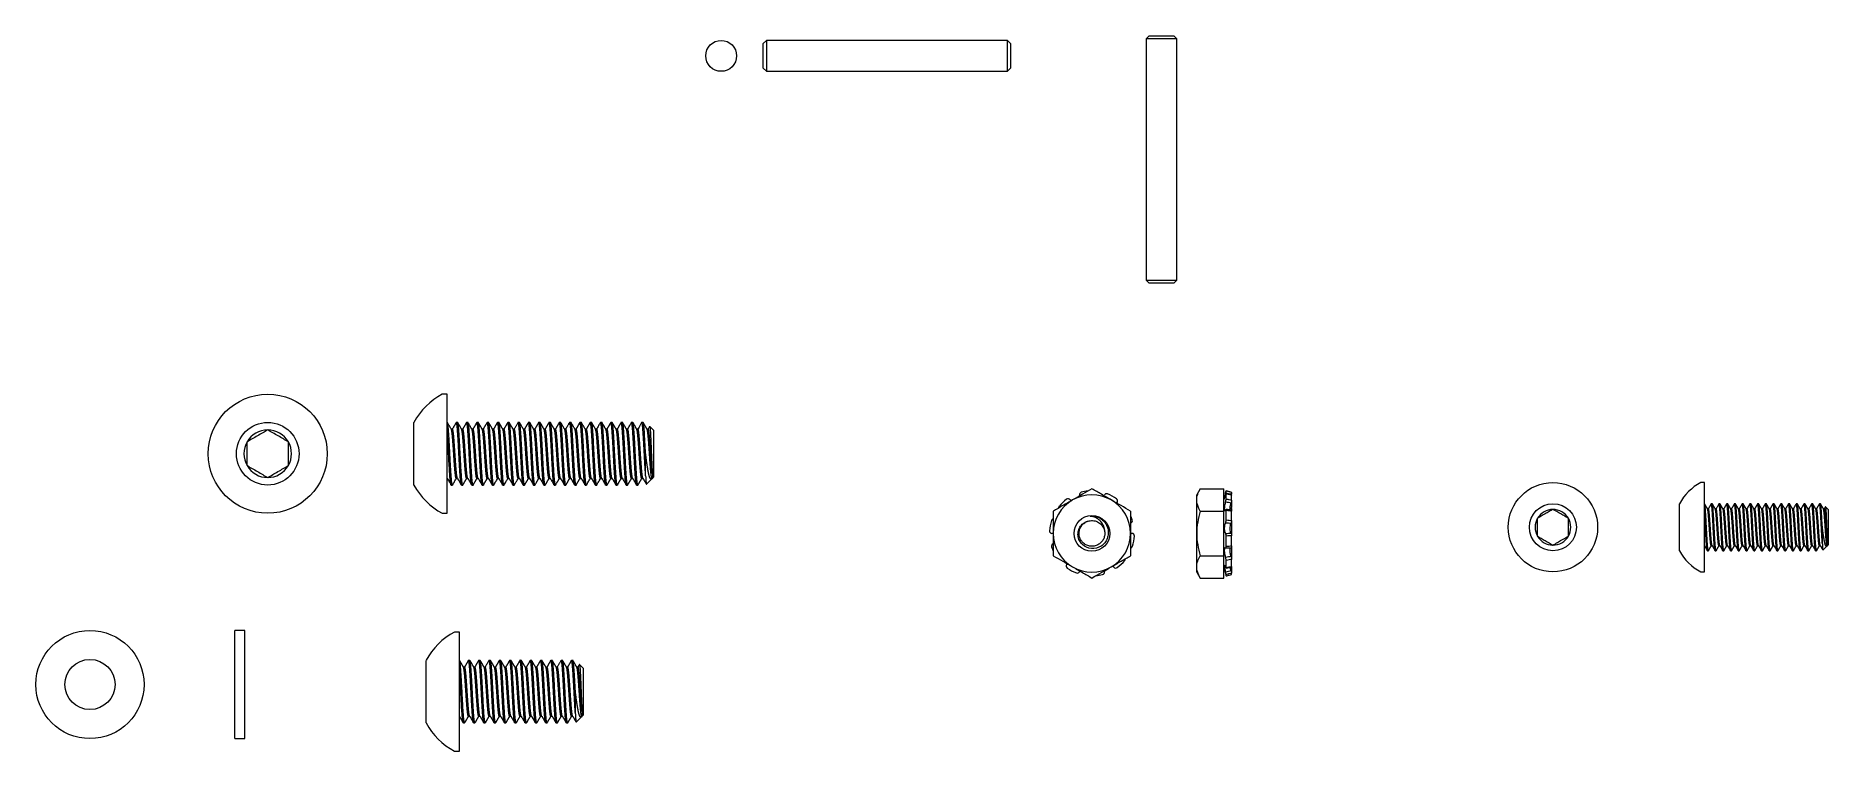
# Model space of a CAD drawing. Header units: inches. Extents: x -1 to 66.5, y -11.9 to 25.2.
# Drawn here: x 33.03 to 40.28, y 3.53 to 6.42 of the extents above; entities that cross this region are included whole.
import ezdxf

# ---------------------------------------------------------------- set-up
doc = ezdxf.new("R2010")
doc.units = ezdxf.units.IN
doc.header["$MEASUREMENT"] = 0
doc.linetypes.add('SLD-Solid', pattern=[0])
doc.layers.add('Fastener', color=134, linetype='Continuous')

msp = doc.modelspace()

# ---------------------------------------------------------------- linework, layer by layer
at = {"layer": 'Fastener', "linetype": 'SLD-Solid', "lineweight": 15}
for p, q in [((35.9851, 6.3997), (35.9726, 6.3872)), ((35.9726, 6.3372), (35.9726, 6.3872)), ((36.9601, 6.3997), (35.9851, 6.3997)), ((35.9851, 6.3997), (35.9851, 6.3372)), ((36.9726, 6.3872), (36.9601, 6.3997)), ((36.9601, 6.3372), (36.9601, 6.3997)), ((36.9726, 6.3872), (36.9726, 6.3372)), ((37.533, 6.4182), (37.5205, 6.4057)), ((37.5205, 6.4057), (37.5205, 5.4307)), ((37.583, 6.4057), (37.5205, 6.4057)), ((37.533, 6.4182), (37.583, 6.4182)), ((37.583, 6.4182), (37.633, 6.4182)), ((37.6455, 6.4057), (37.583, 6.4057)), ((37.6455, 6.4057), (37.633, 6.4182)), ((37.6455, 5.4307), (37.6455, 6.4057)), ((35.9726, 6.2872), (35.9726, 6.3372)), ((35.9851, 6.3372), (35.9851, 6.2747)), ((36.9601, 6.2747), (36.9601, 6.3372)), ((36.9726, 6.3372), (36.9726, 6.2872)), ((35.9726, 6.2872), (35.9851, 6.2747)), ((35.9851, 6.2747), (36.9601, 6.2747)), ((36.9601, 6.2747), (36.9726, 6.2872)), ((37.5205, 5.4307), (37.533, 5.4182)), ((37.5205, 5.4307), (37.583, 5.4307)), ((37.583, 5.4182), (37.533, 5.4182)), ((37.583, 5.4307), (37.6455, 5.4307)), ((37.633, 5.4182), (37.583, 5.4182)), ((37.633, 5.4182), (37.6455, 5.4307)), ((34.6949, 4.9688), (34.6747, 4.9688)), ((34.6949, 4.7282), (34.6949, 4.9688)), ((34.5602, 4.7282), (34.5602, 4.8548)), ((34.7157, 4.8278), (34.7109, 4.8278)), ((34.7366, 4.8548), (34.7314, 4.8548)), ((34.7574, 4.8278), (34.7526, 4.8278)), ((34.7782, 4.8548), (34.773, 4.8548)), ((34.7991, 4.8278), (34.7942, 4.8278)), ((34.8199, 4.8548), (34.8147, 4.8548)), ((34.8407, 4.8278), (34.8359, 4.8278)), ((34.8616, 4.8548), (34.8564, 4.8548)), ((34.8824, 4.8278), (34.8776, 4.8278)), ((34.9032, 4.8548), (34.898, 4.8548)), ((34.9241, 4.8278), (34.9192, 4.8278)), ((34.9449, 4.8548), (34.9397, 4.8548)), ((34.9657, 4.8278), (34.9609, 4.8278)), ((34.9866, 4.8548), (34.9814, 4.8548)), ((35.0074, 4.8278), (35.0026, 4.8278)), ((35.0282, 4.8548), (35.023, 4.8548)), ((35.0491, 4.8278), (35.0442, 4.8278)), ((35.0699, 4.8548), (35.0647, 4.8548)), ((35.0907, 4.8278), (35.0859, 4.8278)), ((35.1116, 4.8548), (35.1064, 4.8548)), ((35.1324, 4.8278), (35.1276, 4.8278)), ((35.1532, 4.8548), (35.148, 4.8548)), ((35.1741, 4.8278), (35.1692, 4.8278)), ((35.1949, 4.8548), (35.1897, 4.8548)), ((35.2157, 4.8278), (35.2109, 4.8278)), ((35.2366, 4.8548), (35.2314, 4.8548)), ((35.2574, 4.8278), (35.2526, 4.8278)), ((35.2782, 4.8548), (35.273, 4.8548)), ((35.2991, 4.8278), (35.2942, 4.8278)), ((35.3199, 4.8548), (35.3147, 4.8548)), ((35.3407, 4.8278), (35.3359, 4.8278)), ((35.3616, 4.8548), (35.3564, 4.8548)), ((35.3824, 4.8278), (35.3776, 4.8278)), ((35.4032, 4.8548), (35.398, 4.8548)), ((35.4241, 4.8278), (35.4192, 4.8278)), ((35.4449, 4.8548), (35.4397, 4.8548)), ((35.4657, 4.8278), (35.4609, 4.8278)), ((35.4866, 4.8548), (35.4814, 4.8548)), ((35.5074, 4.8278), (35.5026, 4.8278)), ((35.5131, 4.8382), (35.5071, 4.8278)), ((35.5282, 4.8236), (35.5135, 4.8383)), ((35.5282, 4.8236), (35.5282, 4.6328)), ((34.5602, 4.6015), (34.5602, 4.7282)), ((34.6949, 4.4875), (34.6949, 4.7282)), ((35.497, 4.6386), (35.497, 4.7282)), ((34.7105, 4.6015), (34.7157, 4.6015)), ((34.7314, 4.6286), (34.7362, 4.6286)), ((34.7522, 4.6015), (34.7574, 4.6015)), ((34.773, 4.6286), (34.7779, 4.6286)), ((34.7939, 4.6015), (34.7991, 4.6015)), ((34.8147, 4.6286), (34.8196, 4.6286)), ((34.8355, 4.6015), (34.8407, 4.6015)), ((34.8564, 4.6286), (34.8612, 4.6286)), ((34.8772, 4.6015), (34.8824, 4.6015)), ((34.898, 4.6286), (34.9029, 4.6286)), ((34.9189, 4.6015), (34.9241, 4.6015)), ((34.9397, 4.6286), (34.9446, 4.6286)), ((34.9605, 4.6015), (34.9657, 4.6015)), ((34.9814, 4.6286), (34.9862, 4.6286)), ((35.0022, 4.6015), (35.0074, 4.6015)), ((35.023, 4.6286), (35.0279, 4.6286)), ((35.0439, 4.6015), (35.0491, 4.6015)), ((35.0647, 4.6286), (35.0696, 4.6286)), ((35.0855, 4.6015), (35.0907, 4.6015)), ((35.1064, 4.6286), (35.1112, 4.6286)), ((35.1272, 4.6015), (35.1324, 4.6015)), ((35.148, 4.6286), (35.1529, 4.6286)), ((35.1689, 4.6015), (35.1741, 4.6015)), ((35.1897, 4.6286), (35.1946, 4.6286)), ((35.2105, 4.6015), (35.2157, 4.6015)), ((35.2314, 4.6286), (35.2362, 4.6286)), ((35.2522, 4.6015), (35.2574, 4.6015)), ((35.273, 4.6286), (35.2779, 4.6286)), ((35.2939, 4.6015), (35.2991, 4.6015)), ((35.3147, 4.6286), (35.3196, 4.6286)), ((35.3355, 4.6015), (35.3407, 4.6015)), ((35.3564, 4.6286), (35.3612, 4.6286)), ((35.3772, 4.6015), (35.3824, 4.6015)), ((35.398, 4.6286), (35.4029, 4.6286)), ((35.4189, 4.6015), (35.4241, 4.6015)), ((35.4397, 4.6286), (35.4446, 4.6286)), ((35.4605, 4.6015), (35.4657, 4.6015)), ((35.4814, 4.6286), (35.4862, 4.6286)), ((35.5003, 4.6048), (35.5216, 4.6262)), ((35.523, 4.6286), (35.5241, 4.6286)), ((35.5234, 4.6285), (35.5234, 4.6286)), ((35.5241, 4.6286), (35.5282, 4.6328)), ((37.7396, 4.5862), (37.7256, 4.5621)), ((37.7396, 4.5862), (37.835, 4.5862)), ((37.835, 4.496), (37.835, 4.5862)), ((37.8444, 4.5776), (37.835, 4.5425)), ((37.8663, 4.5718), (37.8663, 4.5718)), ((37.8663, 4.5718), (37.8663, 4.5664)), ((39.779, 4.6113), (39.7639, 4.6113)), ((39.779, 4.4308), (39.779, 4.6113)), ((37.7256, 4.5411), (37.7256, 4.5621)), ((37.7256, 4.4058), (37.7256, 4.5411)), ((37.7396, 4.496), (37.835, 4.496)), ((37.835, 4.3156), (37.835, 4.496)), ((37.8445, 4.5457), (37.8445, 4.5657)), ((37.8445, 4.4603), (37.8445, 4.4982)), ((37.8663, 4.5061), (37.8605, 4.5061)), ((37.8663, 4.5405), (37.8663, 4.5606)), ((37.8663, 4.5397), (37.8663, 4.5401)), ((37.8663, 4.5397), (37.8663, 4.5108)), ((37.8663, 4.5061), (37.8663, 4.4957)), ((37.8663, 4.4578), (37.8663, 4.4957)), ((39.678, 4.4308), (39.678, 4.5258)), ((39.7947, 4.5055), (39.791, 4.5055)), ((39.8103, 4.5258), (39.8064, 4.5258)), ((39.8259, 4.5055), (39.8223, 4.5055)), ((39.8415, 4.5258), (39.8376, 4.5258)), ((39.8572, 4.5055), (39.8535, 4.5055)), ((39.8728, 4.5258), (39.8689, 4.5258)), ((39.8884, 4.5055), (39.8848, 4.5055)), ((39.904, 4.5258), (39.9001, 4.5258)), ((39.9197, 4.5055), (39.916, 4.5055)), ((39.9353, 4.5258), (39.9314, 4.5258)), ((39.9509, 4.5055), (39.9473, 4.5055)), ((39.9665, 4.5258), (39.9626, 4.5258)), ((39.9822, 4.5055), (39.9785, 4.5055)), ((39.9978, 4.5258), (39.9939, 4.5258)), ((40.0134, 4.5055), (40.0098, 4.5055)), ((40.029, 4.5258), (40.0251, 4.5258)), ((40.0447, 4.5055), (40.041, 4.5055)), ((40.0603, 4.5258), (40.0564, 4.5258)), ((40.0759, 4.5055), (40.0723, 4.5055)), ((40.0915, 4.5258), (40.0876, 4.5258)), ((40.1072, 4.5055), (40.1035, 4.5055)), ((40.1228, 4.5258), (40.1189, 4.5258)), ((40.1384, 4.5055), (40.1348, 4.5055)), ((40.154, 4.5258), (40.1501, 4.5258)), ((40.1697, 4.5055), (40.166, 4.5055)), ((40.1853, 4.5258), (40.1814, 4.5258)), ((40.2009, 4.5055), (40.1973, 4.5055)), ((40.2165, 4.5258), (40.2126, 4.5258)), ((40.2322, 4.5055), (40.2285, 4.5055)), ((40.2478, 4.5258), (40.2439, 4.5258)), ((40.2634, 4.5055), (40.2598, 4.5055)), ((40.279, 4.5024), (40.268, 4.5135)), ((40.279, 4.5024), (40.279, 4.3593)), ((34.6747, 4.4875), (34.6949, 4.4875)), ((37.459, 4.4479), (37.458, 4.4475)), ((37.8663, 4.4578), (37.8663, 4.3964)), ((39.678, 4.3358), (39.678, 4.4308)), ((39.779, 4.2503), (39.779, 4.4308)), ((40.2556, 4.3637), (40.2556, 4.4308)), ((37.1445, 4.3638), (37.1455, 4.3642)), ((37.3289, 4.3614), (37.3287, 4.3612)), ((37.3522, 4.4186), (37.3525, 4.4177)), ((37.7256, 4.2705), (37.7256, 4.4058)), ((37.8445, 4.3541), (37.8445, 4.3953)), ((37.8663, 4.3552), (37.8663, 4.3964)), ((37.8663, 4.3552), (37.8663, 4.3056)), ((39.8064, 4.3561), (39.81, 4.3561)), ((39.8376, 4.3561), (39.8413, 4.3561)), ((39.8689, 4.3561), (39.8725, 4.3561)), ((39.9001, 4.3561), (39.9038, 4.3561)), ((39.9314, 4.3561), (39.935, 4.3561)), ((39.9626, 4.3561), (39.9663, 4.3561)), ((39.9939, 4.3561), (39.9975, 4.3561)), ((40.0251, 4.3561), (40.0288, 4.3561)), ((40.0564, 4.3561), (40.06, 4.3561)), ((40.0876, 4.3561), (40.0913, 4.3561)), ((40.1189, 4.3561), (40.1225, 4.3561)), ((40.1501, 4.3561), (40.1538, 4.3561)), ((40.1814, 4.3561), (40.185, 4.3561)), ((40.2126, 4.3561), (40.2163, 4.3561)), ((40.2439, 4.3561), (40.2475, 4.3561)), ((40.2581, 4.3383), (40.2741, 4.3543)), ((40.2751, 4.3561), (40.2759, 4.3561)), ((40.2754, 4.3561), (40.2754, 4.3561)), ((40.2759, 4.3561), (40.279, 4.3593)), ((37.7396, 4.3156), (37.835, 4.3156)), ((37.835, 4.2254), (37.835, 4.3156)), ((37.8445, 4.2676), (37.8445, 4.2965)), ((37.8659, 4.3056), (37.8663, 4.3056)), ((37.8663, 4.2719), (37.8663, 4.3008)), ((39.7908, 4.3358), (39.7947, 4.3358)), ((39.822, 4.3358), (39.8259, 4.3358)), ((39.8533, 4.3358), (39.8572, 4.3358)), ((39.8845, 4.3358), (39.8884, 4.3358)), ((39.9158, 4.3358), (39.9197, 4.3358)), ((39.947, 4.3358), (39.9509, 4.3358)), ((39.9783, 4.3358), (39.9822, 4.3358)), ((40.0095, 4.3358), (40.0134, 4.3358)), ((40.0408, 4.3358), (40.0447, 4.3358)), ((40.072, 4.3358), (40.0759, 4.3358)), ((40.1033, 4.3358), (40.1072, 4.3358)), ((40.1345, 4.3358), (40.1384, 4.3358)), ((40.1658, 4.3358), (40.1697, 4.3358)), ((40.197, 4.3358), (40.2009, 4.3358)), ((40.2283, 4.3358), (40.2322, 4.3358)), ((37.7256, 4.2496), (37.7256, 4.2705)), ((37.7256, 4.2496), (37.7396, 4.2254)), ((37.7396, 4.2254), (37.835, 4.2254)), ((37.835, 4.2691), (37.8444, 4.2341)), ((37.8445, 4.234), (37.8445, 4.2394)), ((37.8655, 4.2502), (37.8661, 4.2504)), ((37.8663, 4.2711), (37.8663, 4.2715)), ((37.8663, 4.2711), (37.8663, 4.2511)), ((37.8663, 4.2398), (37.8663, 4.2453)), ((37.8663, 4.2398), (37.8663, 4.2398)), ((39.7639, 4.2503), (39.779, 4.2503)), ((33.8762, 4.0134), (33.8362, 4.0134)), ((33.8362, 3.5759), (33.8362, 4.0134)), ((33.8762, 3.5759), (33.8762, 4.0134)), ((34.7442, 4.0065), (34.724, 4.0065)), ((34.7442, 3.7659), (34.7442, 4.0065)), ((34.6095, 3.7659), (34.6095, 3.8925)), ((34.765, 3.8655), (34.7601, 3.8655)), ((34.7858, 3.8925), (34.7806, 3.8925)), ((34.8067, 3.8655), (34.8018, 3.8655)), ((34.8275, 3.8925), (34.8223, 3.8925)), ((34.8483, 3.8655), (34.8435, 3.8655)), ((34.8692, 3.8925), (34.8639, 3.8925)), ((34.89, 3.8655), (34.8851, 3.8655)), ((34.9108, 3.8925), (34.9056, 3.8925)), ((34.9317, 3.8655), (34.9268, 3.8655)), ((34.9525, 3.8925), (34.9473, 3.8925)), ((34.9733, 3.8655), (34.9685, 3.8655)), ((34.9942, 3.8925), (34.9889, 3.8925)), ((35.015, 3.8655), (35.0101, 3.8655)), ((35.0358, 3.8925), (35.0306, 3.8925)), ((35.0567, 3.8655), (35.0518, 3.8655)), ((35.0775, 3.8925), (35.0723, 3.8925)), ((35.0983, 3.8655), (35.0935, 3.8655)), ((35.1192, 3.8925), (35.1139, 3.8925)), ((35.14, 3.8655), (35.1351, 3.8655)), ((35.1608, 3.8925), (35.1556, 3.8925)), ((35.1817, 3.8655), (35.1768, 3.8655)), ((35.2025, 3.8925), (35.1973, 3.8925)), ((35.2233, 3.8655), (35.2185, 3.8655)), ((35.2442, 3.8613), (35.2294, 3.876)), ((35.2442, 3.8613), (35.2442, 3.6705)), ((34.6095, 3.6392), (34.6095, 3.7659)), ((34.7442, 3.5252), (34.7442, 3.7659)), ((35.2129, 3.6763), (35.2129, 3.7659)), ((34.7598, 3.6392), (34.765, 3.6392)), ((34.7806, 3.6663), (34.7855, 3.6663)), ((34.8014, 3.6392), (34.8067, 3.6392)), ((34.8223, 3.6663), (34.8271, 3.6663)), ((34.8431, 3.6392), (34.8483, 3.6392)), ((34.8639, 3.6663), (34.8688, 3.6663)), ((34.8848, 3.6392), (34.89, 3.6392)), ((34.9056, 3.6663), (34.9105, 3.6663)), ((34.9264, 3.6392), (34.9317, 3.6392)), ((34.9473, 3.6663), (34.9521, 3.6663)), ((34.9681, 3.6392), (34.9733, 3.6392)), ((34.9889, 3.6663), (34.9938, 3.6663)), ((35.0098, 3.6392), (35.015, 3.6392)), ((35.0306, 3.6663), (35.0355, 3.6663)), ((35.0514, 3.6392), (35.0567, 3.6392)), ((35.0723, 3.6663), (35.0771, 3.6663)), ((35.0931, 3.6392), (35.0983, 3.6392)), ((35.1139, 3.6663), (35.1188, 3.6663)), ((35.1348, 3.6392), (35.14, 3.6392)), ((35.1556, 3.6663), (35.1605, 3.6663)), ((35.1764, 3.6392), (35.1817, 3.6392)), ((35.1973, 3.6663), (35.2021, 3.6663)), ((35.2162, 3.6425), (35.2376, 3.6638)), ((35.2389, 3.6663), (35.24, 3.6663)), ((35.2393, 3.6662), (35.2393, 3.6663)), ((35.24, 3.6663), (35.2442, 3.6705)), ((33.8362, 3.5759), (33.8762, 3.5759)), ((34.724, 3.5252), (34.7442, 3.5252))]:
    msp.add_line(p, q, dxfattribs=at)
at = {"layer": 'Fastener', "linetype": 'SLD-Solid', "lineweight": 15, "flags": 128}
for points in [[(34.7163, 4.602), (34.7162, 4.6019), (34.716, 4.6016), (34.7157, 4.6015), (34.7155, 4.6016), (34.7152, 4.6019), (34.715, 4.6024), (34.7147, 4.6032), (34.7144, 4.6041), (34.7141, 4.6053), (34.7139, 4.6066), (34.7136, 4.6081), (34.7133, 4.6097), (34.7131, 4.6116), (34.7128, 4.6136), (34.7125, 4.6158), (34.7123, 4.6182), (34.712, 4.6207), (34.7118, 4.6234), (34.7115, 4.6262), (34.7113, 4.6291), (34.711, 4.6322), (34.7108, 4.6353), (34.7105, 4.6386), (34.7103, 4.6423), (34.71, 4.6461), (34.7098, 4.6501), (34.7095, 4.6543), (34.7092, 4.6585), (34.7089, 4.663), (34.7087, 4.6673), (34.7084, 4.6717), (34.7081, 4.6761), (34.7079, 4.6807), (34.7076, 4.6853), (34.7073, 4.69), (34.7071, 4.6948), (34.7068, 4.6996), (34.7066, 4.7044), (34.7063, 4.7092), (34.706, 4.714), (34.7058, 4.7187), (34.7056, 4.7235), (34.7053, 4.7282), (34.7051, 4.7333), (34.7048, 4.7384), (34.7045, 4.7435), (34.7043, 4.7486), (34.704, 4.7538), (34.7037, 4.7589), (34.7035, 4.7636), (34.7032, 4.7684), (34.7029, 4.773), (34.7027, 4.7776), (34.7024, 4.7822), (34.7021, 4.7866), (34.7019, 4.791), (34.7016, 4.7952), (34.7013, 4.7993), (34.7011, 4.8033), (34.7008, 4.8071), (34.7006, 4.8108), (34.7004, 4.8144), (34.7001, 4.8177), (34.6999, 4.8213), (34.6996, 4.8247), (34.6993, 4.8279), (34.6991, 4.831), (34.6988, 4.834), (34.6985, 4.8368), (34.6983, 4.8392), (34.698, 4.8415), (34.6977, 4.8437), (34.6975, 4.8456), (34.6972, 4.8474), (34.6969, 4.849), (34.6967, 4.8504), (34.6964, 4.8516), (34.6961, 4.8526), (34.6959, 4.8534), (34.6956, 4.854), (34.6954, 4.8545), (34.6951, 4.8548), (34.6949, 4.8548), (34.6949, 4.8548)], [(34.758, 4.602), (34.7579, 4.6019), (34.7576, 4.6016), (34.7574, 4.6015), (34.7572, 4.6016), (34.7569, 4.6019), (34.7566, 4.6024), (34.7564, 4.6032), (34.7561, 4.6041), (34.7558, 4.6053), (34.7555, 4.6066), (34.7553, 4.6081), (34.755, 4.6097), (34.7547, 4.6116), (34.7545, 4.6136), (34.7542, 4.6158), (34.754, 4.6182), (34.7537, 4.6207), (34.7534, 4.6234), (34.7532, 4.6262), (34.7529, 4.6291), (34.7527, 4.6322), (34.7524, 4.6353), (34.7522, 4.6386), (34.7519, 4.6423), (34.7517, 4.6461), (34.7514, 4.6501), (34.7512, 4.6543), (34.7509, 4.6585), (34.7506, 4.663), (34.7503, 4.6673), (34.7501, 4.6717), (34.7498, 4.6761), (34.7495, 4.6807), (34.7493, 4.6853), (34.749, 4.69), (34.7487, 4.6948), (34.7485, 4.6996), (34.7482, 4.7044), (34.748, 4.7092), (34.7477, 4.714), (34.7475, 4.7187), (34.7472, 4.7235), (34.747, 4.7282), (34.7467, 4.7333), (34.7465, 4.7384), (34.7462, 4.7435), (34.7459, 4.7486), (34.7457, 4.7538), (34.7454, 4.7589), (34.7451, 4.7636), (34.7449, 4.7684), (34.7446, 4.773), (34.7443, 4.7776), (34.7441, 4.7822), (34.7438, 4.7866), (34.7435, 4.791), (34.7433, 4.7952), (34.743, 4.7993), (34.7428, 4.8033), (34.7425, 4.8071), (34.7423, 4.8108), (34.742, 4.8144), (34.7418, 4.8177), (34.7415, 4.8213), (34.7413, 4.8247), (34.741, 4.8279), (34.7407, 4.831), (34.7405, 4.834), (34.7402, 4.8368), (34.7399, 4.8392), (34.7397, 4.8415), (34.7394, 4.8437), (34.7391, 4.8456), (34.7389, 4.8474), (34.7386, 4.849), (34.7383, 4.8504), (34.7381, 4.8516), (34.7378, 4.8526), (34.7375, 4.8534), (34.7373, 4.854), (34.7371, 4.8545), (34.7368, 4.8548), (34.7366, 4.8548), (34.7366, 4.8548)], [(34.7996, 4.602), (34.7996, 4.6019), (34.7993, 4.6016), (34.7991, 4.6015), (34.7988, 4.6016), (34.7986, 4.6019), (34.7983, 4.6024), (34.798, 4.6032), (34.7978, 4.6041), (34.7975, 4.6053), (34.7972, 4.6066), (34.7969, 4.6081), (34.7967, 4.6097), (34.7964, 4.6116), (34.7961, 4.6136), (34.7959, 4.6158), (34.7956, 4.6182), (34.7954, 4.6207), (34.7951, 4.6234), (34.7948, 4.6262), (34.7946, 4.6291), (34.7943, 4.6322), (34.7941, 4.6353), (34.7939, 4.6386), (34.7936, 4.6423), (34.7934, 4.6461), (34.7931, 4.6501), (34.7928, 4.6543), (34.7925, 4.6585), (34.7923, 4.663), (34.792, 4.6673), (34.7917, 4.6717), (34.7915, 4.6761), (34.7912, 4.6807), (34.7909, 4.6853), (34.7907, 4.69), (34.7904, 4.6948), (34.7901, 4.6996), (34.7899, 4.7044), (34.7896, 4.7092), (34.7894, 4.714), (34.7891, 4.7187), (34.7889, 4.7235), (34.7887, 4.7282), (34.7884, 4.7333), (34.7881, 4.7384), (34.7879, 4.7435), (34.7876, 4.7486), (34.7873, 4.7538), (34.7871, 4.7589), (34.7868, 4.7636), (34.7865, 4.7684), (34.7863, 4.773), (34.786, 4.7776), (34.7857, 4.7822), (34.7855, 4.7866), (34.7852, 4.791), (34.7849, 4.7952), (34.7847, 4.7993), (34.7844, 4.8033), (34.7842, 4.8071), (34.7839, 4.8108), (34.7837, 4.8144), (34.7835, 4.8177), (34.7832, 4.8213), (34.7829, 4.8247), (34.7827, 4.8279), (34.7824, 4.831), (34.7821, 4.834), (34.7819, 4.8368), (34.7816, 4.8392), (34.7813, 4.8415), (34.7811, 4.8437), (34.7808, 4.8456), (34.7805, 4.8474), (34.7803, 4.849), (34.78, 4.8504), (34.7797, 4.8516), (34.7795, 4.8526), (34.7792, 4.8534), (34.779, 4.854), (34.7787, 4.8545), (34.7785, 4.8548), (34.7782, 4.8548), (34.7782, 4.8548)], [(34.8413, 4.602), (34.8412, 4.6019), (34.841, 4.6016), (34.8407, 4.6015), (34.8405, 4.6016), (34.8402, 4.6019), (34.84, 4.6024), (34.8397, 4.6032), (34.8394, 4.6041), (34.8391, 4.6053), (34.8389, 4.6066), (34.8386, 4.6081), (34.8383, 4.6097), (34.8381, 4.6116), (34.8378, 4.6136), (34.8375, 4.6158), (34.8373, 4.6182), (34.837, 4.6207), (34.8368, 4.6234), (34.8365, 4.6262), (34.8363, 4.6291), (34.836, 4.6322), (34.8358, 4.6353), (34.8355, 4.6386), (34.8353, 4.6423), (34.835, 4.6461), (34.8348, 4.6501), (34.8345, 4.6543), (34.8342, 4.6585), (34.8339, 4.663), (34.8337, 4.6673), (34.8334, 4.6717), (34.8331, 4.6761), (34.8329, 4.6807), (34.8326, 4.6853), (34.8323, 4.69), (34.8321, 4.6948), (34.8318, 4.6996), (34.8316, 4.7044), (34.8313, 4.7092), (34.831, 4.714), (34.8308, 4.7187), (34.8306, 4.7235), (34.8303, 4.7282), (34.8301, 4.7333), (34.8298, 4.7384), (34.8295, 4.7435), (34.8293, 4.7486), (34.829, 4.7538), (34.8287, 4.7589), (34.8285, 4.7636), (34.8282, 4.7684), (34.8279, 4.773), (34.8277, 4.7776), (34.8274, 4.7822), (34.8271, 4.7866), (34.8269, 4.791), (34.8266, 4.7952), (34.8263, 4.7993), (34.8261, 4.8033), (34.8258, 4.8071), (34.8256, 4.8108), (34.8254, 4.8144), (34.8251, 4.8177), (34.8249, 4.8213), (34.8246, 4.8247), (34.8243, 4.8279), (34.8241, 4.831), (34.8238, 4.834), (34.8235, 4.8368), (34.8233, 4.8392), (34.823, 4.8415), (34.8227, 4.8437), (34.8225, 4.8456), (34.8222, 4.8474), (34.8219, 4.849), (34.8217, 4.8504), (34.8214, 4.8516), (34.8211, 4.8526), (34.8209, 4.8534), (34.8206, 4.854), (34.8204, 4.8545), (34.8201, 4.8548), (34.8199, 4.8548), (34.8199, 4.8548)], [(34.883, 4.602), (34.8829, 4.6019), (34.8826, 4.6016), (34.8824, 4.6015), (34.8822, 4.6016), (34.8819, 4.6019), (34.8816, 4.6024), (34.8814, 4.6032), (34.8811, 4.6041), (34.8808, 4.6053), (34.8805, 4.6066), (34.8803, 4.6081), (34.88, 4.6097), (34.8797, 4.6116), (34.8795, 4.6136), (34.8792, 4.6158), (34.879, 4.6182), (34.8787, 4.6207), (34.8784, 4.6234), (34.8782, 4.6262), (34.8779, 4.6291), (34.8777, 4.6322), (34.8774, 4.6353), (34.8772, 4.6386), (34.8769, 4.6423), (34.8767, 4.6461), (34.8764, 4.6501), (34.8762, 4.6543), (34.8759, 4.6585), (34.8756, 4.663), (34.8753, 4.6673), (34.8751, 4.6717), (34.8748, 4.6761), (34.8745, 4.6807), (34.8743, 4.6853), (34.874, 4.69), (34.8737, 4.6948), (34.8735, 4.6996), (34.8732, 4.7044), (34.873, 4.7092), (34.8727, 4.714), (34.8725, 4.7187), (34.8722, 4.7235), (34.872, 4.7282), (34.8717, 4.7333), (34.8715, 4.7384), (34.8712, 4.7435), (34.8709, 4.7486), (34.8707, 4.7538), (34.8704, 4.7589), (34.8701, 4.7636), (34.8699, 4.7684), (34.8696, 4.773), (34.8693, 4.7776), (34.8691, 4.7822), (34.8688, 4.7866), (34.8685, 4.791), (34.8683, 4.7952), (34.868, 4.7993), (34.8678, 4.8033), (34.8675, 4.8071), (34.8673, 4.8108), (34.867, 4.8144), (34.8668, 4.8177), (34.8665, 4.8213), (34.8663, 4.8247), (34.866, 4.8279), (34.8657, 4.831), (34.8655, 4.834), (34.8652, 4.8368), (34.8649, 4.8392), (34.8647, 4.8415), (34.8644, 4.8437), (34.8641, 4.8456), (34.8639, 4.8474), (34.8636, 4.849), (34.8633, 4.8504), (34.8631, 4.8516), (34.8628, 4.8526), (34.8625, 4.8534), (34.8623, 4.854), (34.8621, 4.8545), (34.8618, 4.8548), (34.8616, 4.8548), (34.8616, 4.8548)], [(34.9246, 4.602), (34.9246, 4.6019), (34.9243, 4.6016), (34.9241, 4.6015), (34.9238, 4.6016), (34.9236, 4.6019), (34.9233, 4.6024), (34.923, 4.6032), (34.9228, 4.6041), (34.9225, 4.6053), (34.9222, 4.6066), (34.9219, 4.6081), (34.9217, 4.6097), (34.9214, 4.6116), (34.9211, 4.6136), (34.9209, 4.6158), (34.9206, 4.6182), (34.9204, 4.6207), (34.9201, 4.6234), (34.9198, 4.6262), (34.9196, 4.6291), (34.9193, 4.6322), (34.9191, 4.6353), (34.9189, 4.6386), (34.9186, 4.6423), (34.9184, 4.6461), (34.9181, 4.6501), (34.9178, 4.6543), (34.9175, 4.6585), (34.9173, 4.663), (34.917, 4.6673), (34.9167, 4.6717), (34.9165, 4.6761), (34.9162, 4.6807), (34.9159, 4.6853), (34.9157, 4.69), (34.9154, 4.6948), (34.9151, 4.6996), (34.9149, 4.7044), (34.9146, 4.7092), (34.9144, 4.714), (34.9141, 4.7187), (34.9139, 4.7235), (34.9137, 4.7282), (34.9134, 4.7333), (34.9131, 4.7384), (34.9129, 4.7435), (34.9126, 4.7486), (34.9123, 4.7538), (34.9121, 4.7589), (34.9118, 4.7636), (34.9115, 4.7684), (34.9113, 4.773), (34.911, 4.7776), (34.9107, 4.7822), (34.9105, 4.7866), (34.9102, 4.791), (34.9099, 4.7952), (34.9097, 4.7993), (34.9094, 4.8033), (34.9092, 4.8071), (34.9089, 4.8108), (34.9087, 4.8144), (34.9085, 4.8177), (34.9082, 4.8213), (34.9079, 4.8247), (34.9077, 4.8279), (34.9074, 4.831), (34.9071, 4.834), (34.9069, 4.8368), (34.9066, 4.8392), (34.9063, 4.8415), (34.9061, 4.8437), (34.9058, 4.8456), (34.9055, 4.8474), (34.9053, 4.849), (34.905, 4.8504), (34.9047, 4.8516), (34.9045, 4.8526), (34.9042, 4.8534), (34.904, 4.854), (34.9037, 4.8545), (34.9035, 4.8548), (34.9032, 4.8548), (34.9032, 4.8548)], [(34.9663, 4.602), (34.9662, 4.6019), (34.966, 4.6016), (34.9657, 4.6015), (34.9655, 4.6016), (34.9652, 4.6019), (34.965, 4.6024), (34.9647, 4.6032), (34.9644, 4.6041), (34.9641, 4.6053), (34.9639, 4.6066), (34.9636, 4.6081), (34.9633, 4.6097), (34.9631, 4.6116), (34.9628, 4.6136), (34.9625, 4.6158), (34.9623, 4.6182), (34.962, 4.6207), (34.9618, 4.6234), (34.9615, 4.6262), (34.9613, 4.6291), (34.961, 4.6322), (34.9608, 4.6353), (34.9605, 4.6386), (34.9603, 4.6423), (34.96, 4.6461), (34.9598, 4.6501), (34.9595, 4.6543), (34.9592, 4.6585), (34.9589, 4.663), (34.9587, 4.6673), (34.9584, 4.6717), (34.9581, 4.6761), (34.9579, 4.6807), (34.9576, 4.6853), (34.9573, 4.69), (34.9571, 4.6948), (34.9568, 4.6996), (34.9566, 4.7044), (34.9563, 4.7092), (34.956, 4.714), (34.9558, 4.7187), (34.9556, 4.7235), (34.9553, 4.7282), (34.9551, 4.7333), (34.9548, 4.7384), (34.9545, 4.7435), (34.9543, 4.7486), (34.954, 4.7538), (34.9537, 4.7589), (34.9535, 4.7636), (34.9532, 4.7684), (34.9529, 4.773), (34.9527, 4.7776), (34.9524, 4.7822), (34.9521, 4.7866), (34.9519, 4.791), (34.9516, 4.7952), (34.9513, 4.7993), (34.9511, 4.8033), (34.9508, 4.8071), (34.9506, 4.8108), (34.9504, 4.8144), (34.9501, 4.8177), (34.9499, 4.8213), (34.9496, 4.8247), (34.9493, 4.8279), (34.9491, 4.831), (34.9488, 4.834), (34.9485, 4.8368), (34.9483, 4.8392), (34.948, 4.8415), (34.9477, 4.8437), (34.9475, 4.8456), (34.9472, 4.8474), (34.9469, 4.849), (34.9467, 4.8504), (34.9464, 4.8516), (34.9461, 4.8526), (34.9459, 4.8534), (34.9456, 4.854), (34.9454, 4.8545), (34.9451, 4.8548), (34.9449, 4.8548), (34.9449, 4.8548)], [(35.008, 4.602), (35.0079, 4.6019), (35.0076, 4.6016), (35.0074, 4.6015), (35.0072, 4.6016), (35.0069, 4.6019), (35.0066, 4.6024), (35.0064, 4.6032), (35.0061, 4.6041), (35.0058, 4.6053), (35.0055, 4.6066), (35.0053, 4.6081), (35.005, 4.6097), (35.0047, 4.6116), (35.0045, 4.6136), (35.0042, 4.6158), (35.004, 4.6182), (35.0037, 4.6207), (35.0034, 4.6234), (35.0032, 4.6262), (35.0029, 4.6291), (35.0027, 4.6322), (35.0024, 4.6353), (35.0022, 4.6386), (35.0019, 4.6423), (35.0017, 4.6461), (35.0014, 4.6501), (35.0012, 4.6543), (35.0009, 4.6585), (35.0006, 4.663), (35.0003, 4.6673), (35.0001, 4.6717), (34.9998, 4.6761), (34.9995, 4.6807), (34.9993, 4.6853), (34.999, 4.69), (34.9987, 4.6948), (34.9985, 4.6996), (34.9982, 4.7044), (34.998, 4.7092), (34.9977, 4.714), (34.9975, 4.7187), (34.9972, 4.7235), (34.997, 4.7282), (34.9967, 4.7333), (34.9965, 4.7384), (34.9962, 4.7435), (34.9959, 4.7486), (34.9957, 4.7538), (34.9954, 4.7589), (34.9951, 4.7636), (34.9949, 4.7684), (34.9946, 4.773), (34.9943, 4.7776), (34.9941, 4.7822), (34.9938, 4.7866), (34.9935, 4.791), (34.9933, 4.7952), (34.993, 4.7993), (34.9928, 4.8033), (34.9925, 4.8071), (34.9923, 4.8108), (34.992, 4.8144), (34.9918, 4.8177), (34.9915, 4.8213), (34.9913, 4.8247), (34.991, 4.8279), (34.9907, 4.831), (34.9905, 4.834), (34.9902, 4.8368), (34.9899, 4.8392), (34.9897, 4.8415), (34.9894, 4.8437), (34.9891, 4.8456), (34.9889, 4.8474), (34.9886, 4.849), (34.9883, 4.8504), (34.9881, 4.8516), (34.9878, 4.8526), (34.9875, 4.8534), (34.9873, 4.854), (34.9871, 4.8545), (34.9868, 4.8548), (34.9866, 4.8548), (34.9866, 4.8548)], [(35.0496, 4.602), (35.0496, 4.6019), (35.0493, 4.6016), (35.0491, 4.6015), (35.0488, 4.6016), (35.0486, 4.6019), (35.0483, 4.6024), (35.048, 4.6032), (35.0478, 4.6041), (35.0475, 4.6053), (35.0472, 4.6066), (35.0469, 4.6081), (35.0467, 4.6097), (35.0464, 4.6116), (35.0461, 4.6136), (35.0459, 4.6158), (35.0456, 4.6182), (35.0454, 4.6207), (35.0451, 4.6234), (35.0448, 4.6262), (35.0446, 4.6291), (35.0443, 4.6322), (35.0441, 4.6353), (35.0439, 4.6386), (35.0436, 4.6423), (35.0434, 4.6461), (35.0431, 4.6501), (35.0428, 4.6543), (35.0425, 4.6585), (35.0423, 4.663), (35.042, 4.6673), (35.0417, 4.6717), (35.0415, 4.6761), (35.0412, 4.6807), (35.0409, 4.6853), (35.0407, 4.69), (35.0404, 4.6948), (35.0401, 4.6996), (35.0399, 4.7044), (35.0396, 4.7092), (35.0394, 4.714), (35.0391, 4.7187), (35.0389, 4.7235), (35.0387, 4.7282), (35.0384, 4.7333), (35.0381, 4.7384), (35.0379, 4.7435), (35.0376, 4.7486), (35.0373, 4.7538), (35.0371, 4.7589), (35.0368, 4.7636), (35.0365, 4.7684), (35.0363, 4.773), (35.036, 4.7776), (35.0357, 4.7822), (35.0355, 4.7866), (35.0352, 4.791), (35.0349, 4.7952), (35.0347, 4.7993), (35.0344, 4.8033), (35.0342, 4.8071), (35.0339, 4.8108), (35.0337, 4.8144), (35.0335, 4.8177), (35.0332, 4.8213), (35.0329, 4.8247), (35.0327, 4.8279), (35.0324, 4.831), (35.0321, 4.834), (35.0319, 4.8368), (35.0316, 4.8392), (35.0313, 4.8415), (35.0311, 4.8437), (35.0308, 4.8456), (35.0305, 4.8474), (35.0303, 4.849), (35.03, 4.8504), (35.0297, 4.8516), (35.0295, 4.8526), (35.0292, 4.8534), (35.029, 4.854), (35.0287, 4.8545), (35.0285, 4.8548), (35.0282, 4.8548), (35.0282, 4.8548)], [(35.0913, 4.602), (35.0912, 4.6019), (35.091, 4.6016), (35.0907, 4.6015), (35.0905, 4.6016), (35.0902, 4.6019), (35.09, 4.6024), (35.0897, 4.6032), (35.0894, 4.6041), (35.0891, 4.6053), (35.0889, 4.6066), (35.0886, 4.6081), (35.0883, 4.6097), (35.0881, 4.6116), (35.0878, 4.6136), (35.0875, 4.6158), (35.0873, 4.6182), (35.087, 4.6207), (35.0868, 4.6234), (35.0865, 4.6262), (35.0863, 4.6291), (35.086, 4.6322), (35.0858, 4.6353), (35.0855, 4.6386), (35.0853, 4.6423), (35.085, 4.6461), (35.0848, 4.6501), (35.0845, 4.6543), (35.0842, 4.6585), (35.0839, 4.663), (35.0837, 4.6673), (35.0834, 4.6717), (35.0831, 4.6761), (35.0829, 4.6807), (35.0826, 4.6853), (35.0823, 4.69), (35.0821, 4.6948), (35.0818, 4.6996), (35.0816, 4.7044), (35.0813, 4.7092), (35.081, 4.714), (35.0808, 4.7187), (35.0806, 4.7235), (35.0803, 4.7282), (35.0801, 4.7333), (35.0798, 4.7384), (35.0795, 4.7435), (35.0793, 4.7486), (35.079, 4.7538), (35.0787, 4.7589), (35.0785, 4.7636), (35.0782, 4.7684), (35.0779, 4.773), (35.0777, 4.7776), (35.0774, 4.7822), (35.0771, 4.7866), (35.0769, 4.791), (35.0766, 4.7952), (35.0763, 4.7993), (35.0761, 4.8033), (35.0758, 4.8071), (35.0756, 4.8108), (35.0754, 4.8144), (35.0751, 4.8177), (35.0749, 4.8213), (35.0746, 4.8247), (35.0743, 4.8279), (35.0741, 4.831), (35.0738, 4.834), (35.0735, 4.8368), (35.0733, 4.8392), (35.073, 4.8415), (35.0727, 4.8437), (35.0725, 4.8456), (35.0722, 4.8474), (35.0719, 4.849), (35.0717, 4.8504), (35.0714, 4.8516), (35.0711, 4.8526), (35.0709, 4.8534), (35.0706, 4.854), (35.0704, 4.8545), (35.0701, 4.8548), (35.0699, 4.8548), (35.0699, 4.8548)], [(35.133, 4.602), (35.1329, 4.6019), (35.1326, 4.6016), (35.1324, 4.6015), (35.1322, 4.6016), (35.1319, 4.6019), (35.1316, 4.6024), (35.1314, 4.6032), (35.1311, 4.6041), (35.1308, 4.6053), (35.1305, 4.6066), (35.1303, 4.6081), (35.13, 4.6097), (35.1297, 4.6116), (35.1295, 4.6136), (35.1292, 4.6158), (35.129, 4.6182), (35.1287, 4.6207), (35.1284, 4.6234), (35.1282, 4.6262), (35.1279, 4.6291), (35.1277, 4.6322), (35.1274, 4.6353), (35.1272, 4.6386), (35.1269, 4.6423), (35.1267, 4.6461), (35.1264, 4.6501), (35.1262, 4.6543), (35.1259, 4.6585), (35.1256, 4.663), (35.1253, 4.6673), (35.1251, 4.6717), (35.1248, 4.6761), (35.1245, 4.6807), (35.1243, 4.6853), (35.124, 4.69), (35.1237, 4.6948), (35.1235, 4.6996), (35.1232, 4.7044), (35.123, 4.7092), (35.1227, 4.714), (35.1225, 4.7187), (35.1222, 4.7235), (35.122, 4.7282), (35.1217, 4.7333), (35.1215, 4.7384), (35.1212, 4.7435), (35.1209, 4.7486), (35.1207, 4.7538), (35.1204, 4.7589), (35.1201, 4.7636), (35.1199, 4.7684), (35.1196, 4.773), (35.1193, 4.7776), (35.1191, 4.7822), (35.1188, 4.7866), (35.1185, 4.791), (35.1183, 4.7952), (35.118, 4.7993), (35.1178, 4.8033), (35.1175, 4.8071), (35.1173, 4.8108), (35.117, 4.8144), (35.1168, 4.8177), (35.1165, 4.8213), (35.1163, 4.8247), (35.116, 4.8279), (35.1157, 4.831), (35.1155, 4.834), (35.1152, 4.8368), (35.1149, 4.8392), (35.1147, 4.8415), (35.1144, 4.8437), (35.1141, 4.8456), (35.1139, 4.8474), (35.1136, 4.849), (35.1133, 4.8504), (35.1131, 4.8516), (35.1128, 4.8526), (35.1125, 4.8534), (35.1123, 4.854), (35.1121, 4.8545), (35.1118, 4.8548), (35.1116, 4.8548), (35.1116, 4.8548)], [(35.1746, 4.602), (35.1746, 4.6019), (35.1743, 4.6016), (35.1741, 4.6015), (35.1738, 4.6016), (35.1736, 4.6019), (35.1733, 4.6024), (35.173, 4.6032), (35.1728, 4.6041), (35.1725, 4.6053), (35.1722, 4.6066), (35.1719, 4.6081), (35.1717, 4.6097), (35.1714, 4.6116), (35.1711, 4.6136), (35.1709, 4.6158), (35.1706, 4.6182), (35.1704, 4.6207), (35.1701, 4.6234), (35.1698, 4.6262), (35.1696, 4.6291), (35.1693, 4.6322), (35.1691, 4.6353), (35.1689, 4.6386), (35.1686, 4.6423), (35.1684, 4.6461), (35.1681, 4.6501), (35.1678, 4.6543), (35.1675, 4.6585), (35.1673, 4.663), (35.167, 4.6673), (35.1667, 4.6717), (35.1665, 4.6761), (35.1662, 4.6807), (35.1659, 4.6853), (35.1657, 4.69), (35.1654, 4.6948), (35.1651, 4.6996), (35.1649, 4.7044), (35.1646, 4.7092), (35.1644, 4.714), (35.1641, 4.7187), (35.1639, 4.7235), (35.1637, 4.7282), (35.1634, 4.7333), (35.1631, 4.7384), (35.1629, 4.7435), (35.1626, 4.7486), (35.1623, 4.7538), (35.1621, 4.7589), (35.1618, 4.7636), (35.1615, 4.7684), (35.1613, 4.773), (35.161, 4.7776), (35.1607, 4.7822), (35.1605, 4.7866), (35.1602, 4.791), (35.1599, 4.7952), (35.1597, 4.7993), (35.1594, 4.8033), (35.1592, 4.8071), (35.1589, 4.8108), (35.1587, 4.8144), (35.1585, 4.8177), (35.1582, 4.8213), (35.1579, 4.8247), (35.1577, 4.8279), (35.1574, 4.831), (35.1571, 4.834), (35.1569, 4.8368), (35.1566, 4.8392), (35.1563, 4.8415), (35.1561, 4.8437), (35.1558, 4.8456), (35.1555, 4.8474), (35.1553, 4.849), (35.155, 4.8504), (35.1547, 4.8516), (35.1545, 4.8526), (35.1542, 4.8534), (35.154, 4.854), (35.1537, 4.8545), (35.1535, 4.8548), (35.1532, 4.8548), (35.1532, 4.8548)], [(35.2163, 4.602), (35.2162, 4.6019), (35.216, 4.6016), (35.2157, 4.6015), (35.2155, 4.6016), (35.2152, 4.6019), (35.215, 4.6024), (35.2147, 4.6032), (35.2144, 4.6041), (35.2141, 4.6053), (35.2139, 4.6066), (35.2136, 4.6081), (35.2133, 4.6097), (35.2131, 4.6116), (35.2128, 4.6136), (35.2125, 4.6158), (35.2123, 4.6182), (35.212, 4.6207), (35.2118, 4.6234), (35.2115, 4.6262), (35.2113, 4.6291), (35.211, 4.6322), (35.2108, 4.6353), (35.2105, 4.6386), (35.2103, 4.6423), (35.21, 4.6461), (35.2098, 4.6501), (35.2095, 4.6543), (35.2092, 4.6585), (35.2089, 4.663), (35.2087, 4.6673), (35.2084, 4.6717), (35.2081, 4.6761), (35.2079, 4.6807), (35.2076, 4.6853), (35.2073, 4.69), (35.2071, 4.6948), (35.2068, 4.6996), (35.2066, 4.7044), (35.2063, 4.7092), (35.206, 4.714), (35.2058, 4.7187), (35.2056, 4.7235), (35.2053, 4.7282), (35.2051, 4.7333), (35.2048, 4.7384), (35.2045, 4.7435), (35.2043, 4.7486), (35.204, 4.7538), (35.2037, 4.7589), (35.2035, 4.7636), (35.2032, 4.7684), (35.2029, 4.773), (35.2027, 4.7776), (35.2024, 4.7822), (35.2021, 4.7866), (35.2019, 4.791), (35.2016, 4.7952), (35.2013, 4.7993), (35.2011, 4.8033), (35.2008, 4.8071), (35.2006, 4.8108), (35.2004, 4.8144), (35.2001, 4.8177), (35.1999, 4.8213), (35.1996, 4.8247), (35.1993, 4.8279), (35.1991, 4.831), (35.1988, 4.834), (35.1985, 4.8368), (35.1983, 4.8392), (35.198, 4.8415), (35.1977, 4.8437), (35.1975, 4.8456), (35.1972, 4.8474), (35.1969, 4.849), (35.1967, 4.8504), (35.1964, 4.8516), (35.1961, 4.8526), (35.1959, 4.8534), (35.1956, 4.854), (35.1954, 4.8545), (35.1951, 4.8548), (35.1949, 4.8548), (35.1949, 4.8548)], [(35.258, 4.602), (35.2579, 4.6019), (35.2576, 4.6016), (35.2574, 4.6015), (35.2572, 4.6016), (35.2569, 4.6019), (35.2566, 4.6024), (35.2564, 4.6032), (35.2561, 4.6041), (35.2558, 4.6053), (35.2555, 4.6066), (35.2553, 4.6081), (35.255, 4.6097), (35.2547, 4.6116), (35.2545, 4.6136), (35.2542, 4.6158), (35.254, 4.6182), (35.2537, 4.6207), (35.2534, 4.6234), (35.2532, 4.6262), (35.2529, 4.6291), (35.2527, 4.6322), (35.2524, 4.6353), (35.2522, 4.6386), (35.2519, 4.6423), (35.2517, 4.6461), (35.2514, 4.6501), (35.2512, 4.6543), (35.2509, 4.6585), (35.2506, 4.663), (35.2503, 4.6673), (35.2501, 4.6717), (35.2498, 4.6761), (35.2495, 4.6807), (35.2493, 4.6853), (35.249, 4.69), (35.2487, 4.6948), (35.2485, 4.6996), (35.2482, 4.7044), (35.248, 4.7092), (35.2477, 4.714), (35.2475, 4.7187), (35.2472, 4.7235), (35.247, 4.7282), (35.2467, 4.7333), (35.2465, 4.7384), (35.2462, 4.7435), (35.2459, 4.7486), (35.2457, 4.7538), (35.2454, 4.7589), (35.2451, 4.7636), (35.2449, 4.7684), (35.2446, 4.773), (35.2443, 4.7776), (35.2441, 4.7822), (35.2438, 4.7866), (35.2435, 4.791), (35.2433, 4.7952), (35.243, 4.7993), (35.2428, 4.8033), (35.2425, 4.8071), (35.2423, 4.8108), (35.242, 4.8144), (35.2418, 4.8177), (35.2415, 4.8213), (35.2413, 4.8247), (35.241, 4.8279), (35.2407, 4.831), (35.2405, 4.834), (35.2402, 4.8368), (35.2399, 4.8392), (35.2397, 4.8415), (35.2394, 4.8437), (35.2391, 4.8456), (35.2389, 4.8474), (35.2386, 4.849), (35.2383, 4.8504), (35.2381, 4.8516), (35.2378, 4.8526), (35.2375, 4.8534), (35.2373, 4.854), (35.2371, 4.8545), (35.2368, 4.8548), (35.2366, 4.8548), (35.2366, 4.8548)], [(35.2996, 4.602), (35.2996, 4.6019), (35.2993, 4.6016), (35.2991, 4.6015), (35.2988, 4.6016), (35.2986, 4.6019), (35.2983, 4.6024), (35.298, 4.6032), (35.2978, 4.6041), (35.2975, 4.6053), (35.2972, 4.6066), (35.2969, 4.6081), (35.2967, 4.6097), (35.2964, 4.6116), (35.2961, 4.6136), (35.2959, 4.6158), (35.2956, 4.6182), (35.2954, 4.6207), (35.2951, 4.6234), (35.2948, 4.6262), (35.2946, 4.6291), (35.2943, 4.6322), (35.2941, 4.6353), (35.2939, 4.6386), (35.2936, 4.6423), (35.2934, 4.6461), (35.2931, 4.6501), (35.2928, 4.6543), (35.2925, 4.6585), (35.2923, 4.663), (35.292, 4.6673), (35.2917, 4.6717), (35.2915, 4.6761), (35.2912, 4.6807), (35.2909, 4.6853), (35.2907, 4.69), (35.2904, 4.6948), (35.2901, 4.6996), (35.2899, 4.7044), (35.2896, 4.7092), (35.2894, 4.714), (35.2891, 4.7187), (35.2889, 4.7235), (35.2887, 4.7282), (35.2884, 4.7333), (35.2881, 4.7384), (35.2879, 4.7435), (35.2876, 4.7486), (35.2873, 4.7538), (35.2871, 4.7589), (35.2868, 4.7636), (35.2865, 4.7684), (35.2863, 4.773), (35.286, 4.7776), (35.2857, 4.7822), (35.2855, 4.7866), (35.2852, 4.791), (35.2849, 4.7952), (35.2847, 4.7993), (35.2844, 4.8033), (35.2842, 4.8071), (35.2839, 4.8108), (35.2837, 4.8144), (35.2835, 4.8177), (35.2832, 4.8213), (35.2829, 4.8247), (35.2827, 4.8279), (35.2824, 4.831), (35.2821, 4.834), (35.2819, 4.8368), (35.2816, 4.8392), (35.2813, 4.8415), (35.2811, 4.8437), (35.2808, 4.8456), (35.2805, 4.8474), (35.2803, 4.849), (35.28, 4.8504), (35.2797, 4.8516), (35.2795, 4.8526), (35.2792, 4.8534), (35.279, 4.854), (35.2787, 4.8545), (35.2785, 4.8548), (35.2782, 4.8548), (35.2782, 4.8548)], [(35.3413, 4.602), (35.3412, 4.6019), (35.341, 4.6016), (35.3407, 4.6015), (35.3405, 4.6016), (35.3402, 4.6019), (35.34, 4.6024), (35.3397, 4.6032), (35.3394, 4.6041), (35.3391, 4.6053), (35.3389, 4.6066), (35.3386, 4.6081), (35.3383, 4.6097), (35.3381, 4.6116), (35.3378, 4.6136), (35.3375, 4.6158), (35.3373, 4.6182), (35.337, 4.6207), (35.3368, 4.6234), (35.3365, 4.6262), (35.3363, 4.6291), (35.336, 4.6322), (35.3358, 4.6353), (35.3355, 4.6386), (35.3353, 4.6423), (35.335, 4.6461), (35.3348, 4.6501), (35.3345, 4.6543), (35.3342, 4.6585), (35.3339, 4.663), (35.3337, 4.6673), (35.3334, 4.6717), (35.3331, 4.6761), (35.3329, 4.6807), (35.3326, 4.6853), (35.3323, 4.69), (35.3321, 4.6948), (35.3318, 4.6996), (35.3316, 4.7044), (35.3313, 4.7092), (35.331, 4.714), (35.3308, 4.7187), (35.3306, 4.7235), (35.3303, 4.7282), (35.3301, 4.7333), (35.3298, 4.7384), (35.3295, 4.7435), (35.3293, 4.7486), (35.329, 4.7538), (35.3287, 4.7589), (35.3285, 4.7636), (35.3282, 4.7684), (35.3279, 4.773), (35.3277, 4.7776), (35.3274, 4.7822), (35.3271, 4.7866), (35.3269, 4.791), (35.3266, 4.7952), (35.3263, 4.7993), (35.3261, 4.8033), (35.3258, 4.8071), (35.3256, 4.8108), (35.3254, 4.8144), (35.3251, 4.8177), (35.3249, 4.8213), (35.3246, 4.8247), (35.3243, 4.8279), (35.3241, 4.831), (35.3238, 4.834), (35.3235, 4.8368), (35.3233, 4.8392), (35.323, 4.8415), (35.3227, 4.8437), (35.3225, 4.8456), (35.3222, 4.8474), (35.3219, 4.849), (35.3217, 4.8504), (35.3214, 4.8516), (35.3211, 4.8526), (35.3209, 4.8534), (35.3206, 4.854), (35.3204, 4.8545), (35.3201, 4.8548), (35.3199, 4.8548), (35.3199, 4.8548)], [(35.383, 4.602), (35.3829, 4.6019), (35.3826, 4.6016), (35.3824, 4.6015), (35.3822, 4.6016), (35.3819, 4.6019), (35.3816, 4.6024), (35.3814, 4.6032), (35.3811, 4.6041), (35.3808, 4.6053), (35.3805, 4.6066), (35.3803, 4.6081), (35.38, 4.6097), (35.3797, 4.6116), (35.3795, 4.6136), (35.3792, 4.6158), (35.379, 4.6182), (35.3787, 4.6207), (35.3784, 4.6234), (35.3782, 4.6262), (35.3779, 4.6291), (35.3777, 4.6322), (35.3774, 4.6353), (35.3772, 4.6386), (35.3769, 4.6423), (35.3767, 4.6461), (35.3764, 4.6501), (35.3762, 4.6543), (35.3759, 4.6585), (35.3756, 4.663), (35.3753, 4.6673), (35.3751, 4.6717), (35.3748, 4.6761), (35.3745, 4.6807), (35.3743, 4.6853), (35.374, 4.69), (35.3737, 4.6948), (35.3735, 4.6996), (35.3732, 4.7044), (35.373, 4.7092), (35.3727, 4.714), (35.3725, 4.7187), (35.3722, 4.7235), (35.372, 4.7282), (35.3717, 4.7333), (35.3715, 4.7384), (35.3712, 4.7435), (35.3709, 4.7486), (35.3707, 4.7538), (35.3704, 4.7589), (35.3701, 4.7636), (35.3699, 4.7684), (35.3696, 4.773), (35.3693, 4.7776), (35.3691, 4.7822), (35.3688, 4.7866), (35.3685, 4.791), (35.3683, 4.7952), (35.368, 4.7993), (35.3678, 4.8033), (35.3675, 4.8071), (35.3673, 4.8108), (35.367, 4.8144), (35.3668, 4.8177), (35.3665, 4.8213), (35.3663, 4.8247), (35.366, 4.8279), (35.3657, 4.831), (35.3655, 4.834), (35.3652, 4.8368), (35.3649, 4.8392), (35.3647, 4.8415), (35.3644, 4.8437), (35.3641, 4.8456), (35.3639, 4.8474), (35.3636, 4.849), (35.3633, 4.8504), (35.3631, 4.8516), (35.3628, 4.8526), (35.3625, 4.8534), (35.3623, 4.854), (35.3621, 4.8545), (35.3618, 4.8548), (35.3616, 4.8548), (35.3616, 4.8548)], [(35.4246, 4.602), (35.4246, 4.6019), (35.4243, 4.6016), (35.4241, 4.6015), (35.4238, 4.6016), (35.4236, 4.6019), (35.4233, 4.6024), (35.423, 4.6032), (35.4228, 4.6041), (35.4225, 4.6053), (35.4222, 4.6066), (35.4219, 4.6081), (35.4217, 4.6097), (35.4214, 4.6116), (35.4211, 4.6136), (35.4209, 4.6158), (35.4206, 4.6182), (35.4204, 4.6207), (35.4201, 4.6234), (35.4198, 4.6262), (35.4196, 4.6291), (35.4193, 4.6322), (35.4191, 4.6353), (35.4189, 4.6386), (35.4186, 4.6423), (35.4184, 4.6461), (35.4181, 4.6501), (35.4178, 4.6543), (35.4175, 4.6585), (35.4173, 4.663), (35.417, 4.6673), (35.4167, 4.6717), (35.4165, 4.6761), (35.4162, 4.6807), (35.4159, 4.6853), (35.4157, 4.69), (35.4154, 4.6948), (35.4151, 4.6996), (35.4149, 4.7044), (35.4146, 4.7092), (35.4144, 4.714), (35.4141, 4.7187), (35.4139, 4.7235), (35.4137, 4.7282), (35.4134, 4.7333), (35.4131, 4.7384), (35.4129, 4.7435), (35.4126, 4.7486), (35.4123, 4.7538), (35.4121, 4.7589), (35.4118, 4.7636), (35.4115, 4.7684), (35.4113, 4.773), (35.411, 4.7776), (35.4107, 4.7822), (35.4105, 4.7866), (35.4102, 4.791), (35.4099, 4.7952), (35.4097, 4.7993), (35.4094, 4.8033), (35.4092, 4.8071), (35.4089, 4.8108), (35.4087, 4.8144), (35.4085, 4.8177), (35.4082, 4.8213), (35.4079, 4.8247), (35.4077, 4.8279), (35.4074, 4.831), (35.4071, 4.834), (35.4069, 4.8368), (35.4066, 4.8392), (35.4063, 4.8415), (35.4061, 4.8437), (35.4058, 4.8456), (35.4055, 4.8474), (35.4053, 4.849), (35.405, 4.8504), (35.4047, 4.8516), (35.4045, 4.8526), (35.4042, 4.8534), (35.404, 4.854), (35.4037, 4.8545), (35.4035, 4.8548), (35.4032, 4.8548), (35.4032, 4.8548)], [(35.4663, 4.602), (35.4662, 4.6019), (35.466, 4.6016), (35.4657, 4.6015), (35.4655, 4.6016), (35.4652, 4.6019), (35.465, 4.6024), (35.4647, 4.6032), (35.4644, 4.6041), (35.4641, 4.6053), (35.4639, 4.6066), (35.4636, 4.6081), (35.4633, 4.6097), (35.4631, 4.6116), (35.4628, 4.6136), (35.4625, 4.6158), (35.4623, 4.6182), (35.462, 4.6207), (35.4618, 4.6234), (35.4615, 4.6262), (35.4613, 4.6291), (35.461, 4.6322), (35.4608, 4.6353), (35.4605, 4.6386), (35.4603, 4.6423), (35.46, 4.6461), (35.4598, 4.6501), (35.4595, 4.6543), (35.4592, 4.6585), (35.4589, 4.663), (35.4587, 4.6673), (35.4584, 4.6717), (35.4581, 4.6761), (35.4579, 4.6807), (35.4576, 4.6853), (35.4573, 4.69), (35.4571, 4.6948), (35.4568, 4.6996), (35.4566, 4.7044), (35.4563, 4.7092), (35.456, 4.714), (35.4558, 4.7187), (35.4556, 4.7235), (35.4553, 4.7282), (35.4551, 4.7333), (35.4548, 4.7384), (35.4545, 4.7435), (35.4543, 4.7486), (35.454, 4.7538), (35.4537, 4.7589), (35.4535, 4.7636), (35.4532, 4.7684), (35.4529, 4.773), (35.4527, 4.7776), (35.4524, 4.7822), (35.4521, 4.7866), (35.4519, 4.791), (35.4516, 4.7952), (35.4513, 4.7993), (35.4511, 4.8033), (35.4508, 4.8071), (35.4506, 4.8108), (35.4504, 4.8144), (35.4501, 4.8177), (35.4499, 4.8213), (35.4496, 4.8247), (35.4493, 4.8279), (35.4491, 4.831), (35.4488, 4.834), (35.4485, 4.8368), (35.4483, 4.8392), (35.448, 4.8415), (35.4477, 4.8437), (35.4475, 4.8456), (35.4472, 4.8474), (35.4469, 4.849), (35.4467, 4.8504), (35.4464, 4.8516), (35.4461, 4.8526), (35.4459, 4.8534), (35.4456, 4.854), (35.4454, 4.8545), (35.4451, 4.8548), (35.4449, 4.8548), (35.4449, 4.8548)], [(39.7951, 4.3362), (39.795, 4.3361), (39.7948, 4.3359), (39.7947, 4.3358), (39.7945, 4.3359), (39.7943, 4.3361), (39.7942, 4.3364), (39.794, 4.3368), (39.7938, 4.3373), (39.7936, 4.3379), (39.7935, 4.3387), (39.7933, 4.3396), (39.7931, 4.3407), (39.7929, 4.342), (39.7927, 4.3434), (39.7925, 4.3449), (39.7923, 4.3466), (39.7921, 4.3483), (39.7919, 4.3502), (39.7917, 4.3523), (39.7915, 4.3544), (39.7913, 4.3566), (39.7911, 4.3588), (39.7909, 4.3612), (39.7908, 4.3637), (39.7906, 4.366), (39.7904, 4.3685), (39.7903, 4.371), (39.7901, 4.3736), (39.7899, 4.3763), (39.7897, 4.3791), (39.7896, 4.3819), (39.7894, 4.3852), (39.7892, 4.3884), (39.789, 4.3918), (39.7888, 4.3952), (39.7886, 4.3987), (39.7884, 4.4022), (39.7882, 4.4058), (39.788, 4.4094), (39.7878, 4.413), (39.7876, 4.4166), (39.7874, 4.4202), (39.7872, 4.4238), (39.787, 4.4273), (39.7869, 4.4308), (39.7867, 4.4341), (39.7865, 4.4374), (39.7864, 4.4407), (39.7862, 4.444), (39.786, 4.4473), (39.7858, 4.4506), (39.7857, 4.4539), (39.7855, 4.4574), (39.7853, 4.461), (39.7851, 4.4645), (39.7849, 4.4679), (39.7847, 4.4713), (39.7845, 4.4747), (39.7843, 4.4779), (39.7841, 4.4811), (39.7839, 4.4842), (39.7837, 4.4872), (39.7835, 4.4901), (39.7833, 4.4928), (39.7831, 4.4955), (39.783, 4.498), (39.7828, 4.5003), (39.7826, 4.5025), (39.7825, 4.5046), (39.7823, 4.5067), (39.7821, 4.5086), (39.7819, 4.5105), (39.7818, 4.5123), (39.7816, 4.5141), (39.7814, 4.5159), (39.7812, 4.5175), (39.781, 4.5189), (39.7808, 4.5202), (39.7806, 4.5214), (39.7804, 4.5225), (39.7802, 4.5234), (39.78, 4.5242), (39.7798, 4.5248), (39.7796, 4.5252), (39.7794, 4.5256), (39.7792, 4.5258), (39.779, 4.5258), (39.779, 4.5258)], [(39.8263, 4.3362), (39.8263, 4.3361), (39.8261, 4.3359), (39.8259, 4.3358), (39.8258, 4.3359), (39.8256, 4.3361), (39.8254, 4.3364), (39.8253, 4.3368), (39.8251, 4.3373), (39.8249, 4.3379), (39.8247, 4.3387), (39.8245, 4.3396), (39.8243, 4.3407), (39.8241, 4.342), (39.8239, 4.3434), (39.8237, 4.3449), (39.8235, 4.3466), (39.8233, 4.3483), (39.8231, 4.3502), (39.8229, 4.3523), (39.8227, 4.3544), (39.8226, 4.3566), (39.8224, 4.3588), (39.8222, 4.3612), (39.822, 4.3637), (39.8219, 4.366), (39.8217, 4.3685), (39.8215, 4.371), (39.8213, 4.3736), (39.8212, 4.3763), (39.821, 4.3791), (39.8208, 4.3819), (39.8206, 4.3852), (39.8204, 4.3884), (39.8202, 4.3918), (39.82, 4.3952), (39.8198, 4.3987), (39.8196, 4.4022), (39.8194, 4.4058), (39.8192, 4.4094), (39.819, 4.413), (39.8188, 4.4166), (39.8186, 4.4202), (39.8185, 4.4238), (39.8183, 4.4273), (39.8181, 4.4308), (39.8179, 4.4341), (39.8178, 4.4374), (39.8176, 4.4407), (39.8174, 4.444), (39.8173, 4.4473), (39.8171, 4.4506), (39.8169, 4.4539), (39.8167, 4.4574), (39.8165, 4.461), (39.8163, 4.4645), (39.8161, 4.4679), (39.8159, 4.4713), (39.8157, 4.4747), (39.8155, 4.4779), (39.8153, 4.4811), (39.8151, 4.4842), (39.8149, 4.4872), (39.8147, 4.4901), (39.8146, 4.4928), (39.8144, 4.4955), (39.8142, 4.498), (39.814, 4.5003), (39.8139, 4.5025), (39.8137, 4.5046), (39.8135, 4.5067), (39.8134, 4.5086), (39.8132, 4.5105), (39.813, 4.5123), (39.8128, 4.5141), (39.8126, 4.5159), (39.8124, 4.5175), (39.8122, 4.5189), (39.812, 4.5202), (39.8118, 4.5214), (39.8116, 4.5225), (39.8114, 4.5234), (39.8112, 4.5242), (39.811, 4.5248), (39.8108, 4.5252), (39.8107, 4.5256), (39.8105, 4.5258), (39.8103, 4.5258), (39.8103, 4.5258)], [(39.8576, 4.3362), (39.8575, 4.3361), (39.8573, 4.3359), (39.8572, 4.3358), (39.857, 4.3359), (39.8568, 4.3361), (39.8567, 4.3364), (39.8565, 4.3368), (39.8563, 4.3373), (39.8561, 4.3379), (39.856, 4.3387), (39.8558, 4.3396), (39.8556, 4.3407), (39.8554, 4.342), (39.8552, 4.3434), (39.855, 4.3449), (39.8548, 4.3466), (39.8546, 4.3483), (39.8544, 4.3502), (39.8542, 4.3523), (39.854, 4.3544), (39.8538, 4.3566), (39.8536, 4.3588), (39.8534, 4.3612), (39.8533, 4.3637), (39.8531, 4.366), (39.8529, 4.3685), (39.8528, 4.371), (39.8526, 4.3736), (39.8524, 4.3763), (39.8522, 4.3791), (39.8521, 4.3819), (39.8519, 4.3852), (39.8517, 4.3884), (39.8515, 4.3918), (39.8513, 4.3952), (39.8511, 4.3987), (39.8509, 4.4022), (39.8507, 4.4058), (39.8505, 4.4094), (39.8503, 4.413), (39.8501, 4.4166), (39.8499, 4.4202), (39.8497, 4.4238), (39.8495, 4.4273), (39.8494, 4.4308), (39.8492, 4.4341), (39.849, 4.4374), (39.8489, 4.4407), (39.8487, 4.444), (39.8485, 4.4473), (39.8483, 4.4506), (39.8482, 4.4539), (39.848, 4.4574), (39.8478, 4.461), (39.8476, 4.4645), (39.8474, 4.4679), (39.8472, 4.4713), (39.847, 4.4747), (39.8468, 4.4779), (39.8466, 4.4811), (39.8464, 4.4842), (39.8462, 4.4872), (39.846, 4.4901), (39.8458, 4.4928), (39.8456, 4.4955), (39.8455, 4.498), (39.8453, 4.5003), (39.8451, 4.5025), (39.845, 4.5046), (39.8448, 4.5067), (39.8446, 4.5086), (39.8444, 4.5105), (39.8443, 4.5123), (39.8441, 4.5141), (39.8439, 4.5159), (39.8437, 4.5175), (39.8435, 4.5189), (39.8433, 4.5202), (39.8431, 4.5214), (39.8429, 4.5225), (39.8427, 4.5234), (39.8425, 4.5242), (39.8423, 4.5248), (39.8421, 4.5252), (39.8419, 4.5256), (39.8417, 4.5258), (39.8415, 4.5258), (39.8415, 4.5258)], [(39.8888, 4.3362), (39.8888, 4.3361), (39.8886, 4.3359), (39.8884, 4.3358), (39.8883, 4.3359), (39.8881, 4.3361), (39.8879, 4.3364), (39.8878, 4.3368), (39.8876, 4.3373), (39.8874, 4.3379), (39.8872, 4.3387), (39.887, 4.3396), (39.8868, 4.3407), (39.8866, 4.342), (39.8864, 4.3434), (39.8862, 4.3449), (39.886, 4.3466), (39.8858, 4.3483), (39.8856, 4.3502), (39.8854, 4.3523), (39.8852, 4.3544), (39.8851, 4.3566), (39.8849, 4.3588), (39.8847, 4.3612), (39.8845, 4.3637), (39.8844, 4.366), (39.8842, 4.3685), (39.884, 4.371), (39.8838, 4.3736), (39.8837, 4.3763), (39.8835, 4.3791), (39.8833, 4.3819), (39.8831, 4.3852), (39.8829, 4.3884), (39.8827, 4.3918), (39.8825, 4.3952), (39.8823, 4.3987), (39.8821, 4.4022), (39.8819, 4.4058), (39.8817, 4.4094), (39.8815, 4.413), (39.8813, 4.4166), (39.8811, 4.4202), (39.881, 4.4238), (39.8808, 4.4273), (39.8806, 4.4308), (39.8804, 4.4341), (39.8803, 4.4374), (39.8801, 4.4407), (39.8799, 4.444), (39.8798, 4.4473), (39.8796, 4.4506), (39.8794, 4.4539), (39.8792, 4.4574), (39.879, 4.461), (39.8788, 4.4645), (39.8786, 4.4679), (39.8784, 4.4713), (39.8782, 4.4747), (39.878, 4.4779), (39.8778, 4.4811), (39.8776, 4.4842), (39.8774, 4.4872), (39.8772, 4.4901), (39.8771, 4.4928), (39.8769, 4.4955), (39.8767, 4.498), (39.8765, 4.5003), (39.8764, 4.5025), (39.8762, 4.5046), (39.876, 4.5067), (39.8759, 4.5086), (39.8757, 4.5105), (39.8755, 4.5123), (39.8753, 4.5141), (39.8751, 4.5159), (39.8749, 4.5175), (39.8747, 4.5189), (39.8745, 4.5202), (39.8743, 4.5214), (39.8741, 4.5225), (39.8739, 4.5234), (39.8737, 4.5242), (39.8735, 4.5248), (39.8733, 4.5252), (39.8732, 4.5256), (39.873, 4.5258), (39.8728, 4.5258), (39.8728, 4.5258)], [(39.9201, 4.3362), (39.92, 4.3361), (39.9198, 4.3359), (39.9197, 4.3358), (39.9195, 4.3359), (39.9193, 4.3361), (39.9192, 4.3364), (39.919, 4.3368), (39.9188, 4.3373), (39.9186, 4.3379), (39.9185, 4.3387), (39.9183, 4.3396), (39.9181, 4.3407), (39.9179, 4.342), (39.9177, 4.3434), (39.9175, 4.3449), (39.9173, 4.3466), (39.9171, 4.3483), (39.9169, 4.3502), (39.9167, 4.3523), (39.9165, 4.3544), (39.9163, 4.3566), (39.9161, 4.3588), (39.9159, 4.3612), (39.9158, 4.3637), (39.9156, 4.366), (39.9154, 4.3685), (39.9153, 4.371), (39.9151, 4.3736), (39.9149, 4.3763), (39.9147, 4.3791), (39.9146, 4.3819), (39.9144, 4.3852), (39.9142, 4.3884), (39.914, 4.3918), (39.9138, 4.3952), (39.9136, 4.3987), (39.9134, 4.4022), (39.9132, 4.4058), (39.913, 4.4094), (39.9128, 4.413), (39.9126, 4.4166), (39.9124, 4.4202), (39.9122, 4.4238), (39.912, 4.4273), (39.9119, 4.4308), (39.9117, 4.4341), (39.9115, 4.4374), (39.9114, 4.4407), (39.9112, 4.444), (39.911, 4.4473), (39.9108, 4.4506), (39.9107, 4.4539), (39.9105, 4.4574), (39.9103, 4.461), (39.9101, 4.4645), (39.9099, 4.4679), (39.9097, 4.4713), (39.9095, 4.4747), (39.9093, 4.4779), (39.9091, 4.4811), (39.9089, 4.4842), (39.9087, 4.4872), (39.9085, 4.4901), (39.9083, 4.4928), (39.9081, 4.4955), (39.908, 4.498), (39.9078, 4.5003), (39.9076, 4.5025), (39.9075, 4.5046), (39.9073, 4.5067), (39.9071, 4.5086), (39.9069, 4.5105), (39.9068, 4.5123), (39.9066, 4.5141), (39.9064, 4.5159), (39.9062, 4.5175), (39.906, 4.5189), (39.9058, 4.5202), (39.9056, 4.5214), (39.9054, 4.5225), (39.9052, 4.5234), (39.905, 4.5242), (39.9048, 4.5248), (39.9046, 4.5252), (39.9044, 4.5256), (39.9042, 4.5258), (39.904, 4.5258), (39.904, 4.5258)], [(39.9513, 4.3362), (39.9513, 4.3361), (39.9511, 4.3359), (39.9509, 4.3358), (39.9508, 4.3359), (39.9506, 4.3361), (39.9504, 4.3364), (39.9503, 4.3368), (39.9501, 4.3373), (39.9499, 4.3379), (39.9497, 4.3387), (39.9495, 4.3396), (39.9493, 4.3407), (39.9491, 4.342), (39.9489, 4.3434), (39.9487, 4.3449), (39.9485, 4.3466), (39.9483, 4.3483), (39.9481, 4.3502), (39.9479, 4.3523), (39.9477, 4.3544), (39.9476, 4.3566), (39.9474, 4.3588), (39.9472, 4.3612), (39.947, 4.3637), (39.9469, 4.366), (39.9467, 4.3685), (39.9465, 4.371), (39.9463, 4.3736), (39.9462, 4.3763), (39.946, 4.3791), (39.9458, 4.3819), (39.9456, 4.3852), (39.9454, 4.3884), (39.9452, 4.3918), (39.945, 4.3952), (39.9448, 4.3987), (39.9446, 4.4022), (39.9444, 4.4058), (39.9442, 4.4094), (39.944, 4.413), (39.9438, 4.4166), (39.9436, 4.4202), (39.9435, 4.4238), (39.9433, 4.4273), (39.9431, 4.4308), (39.9429, 4.4341), (39.9428, 4.4374), (39.9426, 4.4407), (39.9424, 4.444), (39.9423, 4.4473), (39.9421, 4.4506), (39.9419, 4.4539), (39.9417, 4.4574), (39.9415, 4.461), (39.9413, 4.4645), (39.9411, 4.4679), (39.9409, 4.4713), (39.9407, 4.4747), (39.9405, 4.4779), (39.9403, 4.4811), (39.9401, 4.4842), (39.9399, 4.4872), (39.9397, 4.4901), (39.9396, 4.4928), (39.9394, 4.4955), (39.9392, 4.498), (39.939, 4.5003), (39.9389, 4.5025), (39.9387, 4.5046), (39.9385, 4.5067), (39.9384, 4.5086), (39.9382, 4.5105), (39.938, 4.5123), (39.9378, 4.5141), (39.9376, 4.5159), (39.9374, 4.5175), (39.9372, 4.5189), (39.937, 4.5202), (39.9368, 4.5214), (39.9366, 4.5225), (39.9364, 4.5234), (39.9362, 4.5242), (39.936, 4.5248), (39.9358, 4.5252), (39.9357, 4.5256), (39.9355, 4.5258), (39.9353, 4.5258), (39.9353, 4.5258)], [(39.9826, 4.3362), (39.9825, 4.3361), (39.9823, 4.3359), (39.9822, 4.3358), (39.982, 4.3359), (39.9818, 4.3361), (39.9817, 4.3364), (39.9815, 4.3368), (39.9813, 4.3373), (39.9811, 4.3379), (39.981, 4.3387), (39.9808, 4.3396), (39.9806, 4.3407), (39.9804, 4.342), (39.9802, 4.3434), (39.98, 4.3449), (39.9798, 4.3466), (39.9796, 4.3483), (39.9794, 4.3502), (39.9792, 4.3523), (39.979, 4.3544), (39.9788, 4.3566), (39.9786, 4.3588), (39.9784, 4.3612), (39.9783, 4.3637), (39.9781, 4.366), (39.9779, 4.3685), (39.9778, 4.371), (39.9776, 4.3736), (39.9774, 4.3763), (39.9772, 4.3791), (39.9771, 4.3819), (39.9769, 4.3852), (39.9767, 4.3884), (39.9765, 4.3918), (39.9763, 4.3952), (39.9761, 4.3987), (39.9759, 4.4022), (39.9757, 4.4058), (39.9755, 4.4094), (39.9753, 4.413), (39.9751, 4.4166), (39.9749, 4.4202), (39.9747, 4.4238), (39.9745, 4.4273), (39.9744, 4.4308), (39.9742, 4.4341), (39.974, 4.4374), (39.9739, 4.4407), (39.9737, 4.444), (39.9735, 4.4473), (39.9733, 4.4506), (39.9732, 4.4539), (39.973, 4.4574), (39.9728, 4.461), (39.9726, 4.4645), (39.9724, 4.4679), (39.9722, 4.4713), (39.972, 4.4747), (39.9718, 4.4779), (39.9716, 4.4811), (39.9714, 4.4842), (39.9712, 4.4872), (39.971, 4.4901), (39.9708, 4.4928), (39.9706, 4.4955), (39.9705, 4.498), (39.9703, 4.5003), (39.9701, 4.5025), (39.97, 4.5046), (39.9698, 4.5067), (39.9696, 4.5086), (39.9694, 4.5105), (39.9693, 4.5123), (39.9691, 4.5141), (39.9689, 4.5159), (39.9687, 4.5175), (39.9685, 4.5189), (39.9683, 4.5202), (39.9681, 4.5214), (39.9679, 4.5225), (39.9677, 4.5234), (39.9675, 4.5242), (39.9673, 4.5248), (39.9671, 4.5252), (39.9669, 4.5256), (39.9667, 4.5258), (39.9665, 4.5258), (39.9665, 4.5258)], [(40.0138, 4.3362), (40.0138, 4.3361), (40.0136, 4.3359), (40.0134, 4.3358), (40.0133, 4.3359), (40.0131, 4.3361), (40.0129, 4.3364), (40.0128, 4.3368), (40.0126, 4.3373), (40.0124, 4.3379), (40.0122, 4.3387), (40.012, 4.3396), (40.0118, 4.3407), (40.0116, 4.342), (40.0114, 4.3434), (40.0112, 4.3449), (40.011, 4.3466), (40.0108, 4.3483), (40.0106, 4.3502), (40.0104, 4.3523), (40.0102, 4.3544), (40.0101, 4.3566), (40.0099, 4.3588), (40.0097, 4.3612), (40.0095, 4.3637), (40.0094, 4.366), (40.0092, 4.3685), (40.009, 4.371), (40.0088, 4.3736), (40.0087, 4.3763), (40.0085, 4.3791), (40.0083, 4.3819), (40.0081, 4.3852), (40.0079, 4.3884), (40.0077, 4.3918), (40.0075, 4.3952), (40.0073, 4.3987), (40.0071, 4.4022), (40.0069, 4.4058), (40.0067, 4.4094), (40.0065, 4.413), (40.0063, 4.4166), (40.0061, 4.4202), (40.006, 4.4238), (40.0058, 4.4273), (40.0056, 4.4308), (40.0054, 4.4341), (40.0053, 4.4374), (40.0051, 4.4407), (40.0049, 4.444), (40.0048, 4.4473), (40.0046, 4.4506), (40.0044, 4.4539), (40.0042, 4.4574), (40.004, 4.461), (40.0038, 4.4645), (40.0036, 4.4679), (40.0034, 4.4713), (40.0032, 4.4747), (40.003, 4.4779), (40.0028, 4.4811), (40.0026, 4.4842), (40.0024, 4.4872), (40.0022, 4.4901), (40.0021, 4.4928), (40.0019, 4.4955), (40.0017, 4.498), (40.0015, 4.5003), (40.0014, 4.5025), (40.0012, 4.5046), (40.001, 4.5067), (40.0009, 4.5086), (40.0007, 4.5105), (40.0005, 4.5123), (40.0003, 4.5141), (40.0001, 4.5159), (39.9999, 4.5175), (39.9997, 4.5189), (39.9995, 4.5202), (39.9993, 4.5214), (39.9991, 4.5225), (39.9989, 4.5234), (39.9987, 4.5242), (39.9985, 4.5248), (39.9983, 4.5252), (39.9982, 4.5256), (39.998, 4.5258), (39.9978, 4.5258), (39.9978, 4.5258)], [(40.0451, 4.3362), (40.045, 4.3361), (40.0448, 4.3359), (40.0447, 4.3358), (40.0445, 4.3359), (40.0443, 4.3361), (40.0442, 4.3364), (40.044, 4.3368), (40.0438, 4.3373), (40.0436, 4.3379), (40.0435, 4.3387), (40.0433, 4.3396), (40.0431, 4.3407), (40.0429, 4.342), (40.0427, 4.3434), (40.0425, 4.3449), (40.0423, 4.3466), (40.0421, 4.3483), (40.0419, 4.3502), (40.0417, 4.3523), (40.0415, 4.3544), (40.0413, 4.3566), (40.0411, 4.3588), (40.0409, 4.3612), (40.0408, 4.3637), (40.0406, 4.366), (40.0404, 4.3685), (40.0403, 4.371), (40.0401, 4.3736), (40.0399, 4.3763), (40.0397, 4.3791), (40.0396, 4.3819), (40.0394, 4.3852), (40.0392, 4.3884), (40.039, 4.3918), (40.0388, 4.3952), (40.0386, 4.3987), (40.0384, 4.4022), (40.0382, 4.4058), (40.038, 4.4094), (40.0378, 4.413), (40.0376, 4.4166), (40.0374, 4.4202), (40.0372, 4.4238), (40.037, 4.4273), (40.0369, 4.4308), (40.0367, 4.4341), (40.0365, 4.4374), (40.0364, 4.4407), (40.0362, 4.444), (40.036, 4.4473), (40.0358, 4.4506), (40.0357, 4.4539), (40.0355, 4.4574), (40.0353, 4.461), (40.0351, 4.4645), (40.0349, 4.4679), (40.0347, 4.4713), (40.0345, 4.4747), (40.0343, 4.4779), (40.0341, 4.4811), (40.0339, 4.4842), (40.0337, 4.4872), (40.0335, 4.4901), (40.0333, 4.4928), (40.0331, 4.4955), (40.033, 4.498), (40.0328, 4.5003), (40.0326, 4.5025), (40.0325, 4.5046), (40.0323, 4.5067), (40.0321, 4.5086), (40.0319, 4.5105), (40.0318, 4.5123), (40.0316, 4.5141), (40.0314, 4.5159), (40.0312, 4.5175), (40.031, 4.5189), (40.0308, 4.5202), (40.0306, 4.5214), (40.0304, 4.5225), (40.0302, 4.5234), (40.03, 4.5242), (40.0298, 4.5248), (40.0296, 4.5252), (40.0294, 4.5256), (40.0292, 4.5258), (40.029, 4.5258), (40.029, 4.5258)], [(40.0763, 4.3362), (40.0763, 4.3361), (40.0761, 4.3359), (40.0759, 4.3358), (40.0758, 4.3359), (40.0756, 4.3361), (40.0754, 4.3364), (40.0753, 4.3368), (40.0751, 4.3373), (40.0749, 4.3379), (40.0747, 4.3387), (40.0745, 4.3396), (40.0743, 4.3407), (40.0741, 4.342), (40.0739, 4.3434), (40.0737, 4.3449), (40.0735, 4.3466), (40.0733, 4.3483), (40.0731, 4.3502), (40.0729, 4.3523), (40.0727, 4.3544), (40.0726, 4.3566), (40.0724, 4.3588), (40.0722, 4.3612), (40.072, 4.3637), (40.0719, 4.366), (40.0717, 4.3685), (40.0715, 4.371), (40.0713, 4.3736), (40.0712, 4.3763), (40.071, 4.3791), (40.0708, 4.3819), (40.0706, 4.3852), (40.0704, 4.3884), (40.0702, 4.3918), (40.07, 4.3952), (40.0698, 4.3987), (40.0696, 4.4022), (40.0694, 4.4058), (40.0692, 4.4094), (40.069, 4.413), (40.0688, 4.4166), (40.0686, 4.4202), (40.0685, 4.4238), (40.0683, 4.4273), (40.0681, 4.4308), (40.0679, 4.4341), (40.0678, 4.4374), (40.0676, 4.4407), (40.0674, 4.444), (40.0673, 4.4473), (40.0671, 4.4506), (40.0669, 4.4539), (40.0667, 4.4574), (40.0665, 4.461), (40.0663, 4.4645), (40.0661, 4.4679), (40.0659, 4.4713), (40.0657, 4.4747), (40.0655, 4.4779), (40.0653, 4.4811), (40.0651, 4.4842), (40.0649, 4.4872), (40.0647, 4.4901), (40.0646, 4.4928), (40.0644, 4.4955), (40.0642, 4.498), (40.064, 4.5003), (40.0639, 4.5025), (40.0637, 4.5046), (40.0635, 4.5067), (40.0634, 4.5086), (40.0632, 4.5105), (40.063, 4.5123), (40.0628, 4.5141), (40.0626, 4.5159), (40.0624, 4.5175), (40.0622, 4.5189), (40.062, 4.5202), (40.0618, 4.5214), (40.0616, 4.5225), (40.0614, 4.5234), (40.0612, 4.5242), (40.061, 4.5248), (40.0608, 4.5252), (40.0607, 4.5256), (40.0605, 4.5258), (40.0603, 4.5258), (40.0603, 4.5258)], [(40.1076, 4.3362), (40.1075, 4.3361), (40.1073, 4.3359), (40.1072, 4.3358), (40.107, 4.3359), (40.1068, 4.3361), (40.1067, 4.3364), (40.1065, 4.3368), (40.1063, 4.3373), (40.1061, 4.3379), (40.106, 4.3387), (40.1058, 4.3396), (40.1056, 4.3407), (40.1054, 4.342), (40.1052, 4.3434), (40.105, 4.3449), (40.1048, 4.3466), (40.1046, 4.3483), (40.1044, 4.3502), (40.1042, 4.3523), (40.104, 4.3544), (40.1038, 4.3566), (40.1036, 4.3588), (40.1034, 4.3612), (40.1033, 4.3637), (40.1031, 4.366), (40.1029, 4.3685), (40.1028, 4.371), (40.1026, 4.3736), (40.1024, 4.3763), (40.1022, 4.3791), (40.1021, 4.3819), (40.1019, 4.3852), (40.1017, 4.3884), (40.1015, 4.3918), (40.1013, 4.3952), (40.1011, 4.3987), (40.1009, 4.4022), (40.1007, 4.4058), (40.1005, 4.4094), (40.1003, 4.413), (40.1001, 4.4166), (40.0999, 4.4202), (40.0997, 4.4238), (40.0995, 4.4273), (40.0994, 4.4308), (40.0992, 4.4341), (40.099, 4.4374), (40.0989, 4.4407), (40.0987, 4.444), (40.0985, 4.4473), (40.0983, 4.4506), (40.0982, 4.4539), (40.098, 4.4574), (40.0978, 4.461), (40.0976, 4.4645), (40.0974, 4.4679), (40.0972, 4.4713), (40.097, 4.4747), (40.0968, 4.4779), (40.0966, 4.4811), (40.0964, 4.4842), (40.0962, 4.4872), (40.096, 4.4901), (40.0958, 4.4928), (40.0956, 4.4955), (40.0955, 4.498), (40.0953, 4.5003), (40.0951, 4.5025), (40.095, 4.5046), (40.0948, 4.5067), (40.0946, 4.5086), (40.0944, 4.5105), (40.0943, 4.5123), (40.0941, 4.5141), (40.0939, 4.5159), (40.0937, 4.5175), (40.0935, 4.5189), (40.0933, 4.5202), (40.0931, 4.5214), (40.0929, 4.5225), (40.0927, 4.5234), (40.0925, 4.5242), (40.0923, 4.5248), (40.0921, 4.5252), (40.0919, 4.5256), (40.0917, 4.5258), (40.0915, 4.5258), (40.0915, 4.5258)], [(40.1388, 4.3362), (40.1388, 4.3361), (40.1386, 4.3359), (40.1384, 4.3358), (40.1383, 4.3359), (40.1381, 4.3361), (40.1379, 4.3364), (40.1378, 4.3368), (40.1376, 4.3373), (40.1374, 4.3379), (40.1372, 4.3387), (40.137, 4.3396), (40.1368, 4.3407), (40.1366, 4.342), (40.1364, 4.3434), (40.1362, 4.3449), (40.136, 4.3466), (40.1358, 4.3483), (40.1356, 4.3502), (40.1354, 4.3523), (40.1352, 4.3544), (40.1351, 4.3566), (40.1349, 4.3588), (40.1347, 4.3612), (40.1345, 4.3637), (40.1344, 4.366), (40.1342, 4.3685), (40.134, 4.371), (40.1338, 4.3736), (40.1337, 4.3763), (40.1335, 4.3791), (40.1333, 4.3819), (40.1331, 4.3852), (40.1329, 4.3884), (40.1327, 4.3918), (40.1325, 4.3952), (40.1323, 4.3987), (40.1321, 4.4022), (40.1319, 4.4058), (40.1317, 4.4094), (40.1315, 4.413), (40.1313, 4.4166), (40.1311, 4.4202), (40.131, 4.4238), (40.1308, 4.4273), (40.1306, 4.4308), (40.1304, 4.4341), (40.1303, 4.4374), (40.1301, 4.4407), (40.1299, 4.444), (40.1298, 4.4473), (40.1296, 4.4506), (40.1294, 4.4539), (40.1292, 4.4574), (40.129, 4.461), (40.1288, 4.4645), (40.1286, 4.4679), (40.1284, 4.4713), (40.1282, 4.4747), (40.128, 4.4779), (40.1278, 4.4811), (40.1276, 4.4842), (40.1274, 4.4872), (40.1272, 4.4901), (40.1271, 4.4928), (40.1269, 4.4955), (40.1267, 4.498), (40.1265, 4.5003), (40.1264, 4.5025), (40.1262, 4.5046), (40.126, 4.5067), (40.1259, 4.5086), (40.1257, 4.5105), (40.1255, 4.5123), (40.1253, 4.5141), (40.1251, 4.5159), (40.1249, 4.5175), (40.1247, 4.5189), (40.1245, 4.5202), (40.1243, 4.5214), (40.1241, 4.5225), (40.1239, 4.5234), (40.1237, 4.5242), (40.1235, 4.5248), (40.1233, 4.5252), (40.1232, 4.5256), (40.123, 4.5258), (40.1228, 4.5258), (40.1228, 4.5258)], [(40.1701, 4.3362), (40.17, 4.3361), (40.1698, 4.3359), (40.1697, 4.3358), (40.1695, 4.3359), (40.1693, 4.3361), (40.1692, 4.3364), (40.169, 4.3368), (40.1688, 4.3373), (40.1686, 4.3379), (40.1685, 4.3387), (40.1683, 4.3396), (40.1681, 4.3407), (40.1679, 4.342), (40.1677, 4.3434), (40.1675, 4.3449), (40.1673, 4.3466), (40.1671, 4.3483), (40.1669, 4.3502), (40.1667, 4.3523), (40.1665, 4.3544), (40.1663, 4.3566), (40.1661, 4.3588), (40.1659, 4.3612), (40.1658, 4.3637), (40.1656, 4.366), (40.1654, 4.3685), (40.1653, 4.371), (40.1651, 4.3736), (40.1649, 4.3763), (40.1647, 4.3791), (40.1646, 4.3819), (40.1644, 4.3852), (40.1642, 4.3884), (40.164, 4.3918), (40.1638, 4.3952), (40.1636, 4.3987), (40.1634, 4.4022), (40.1632, 4.4058), (40.163, 4.4094), (40.1628, 4.413), (40.1626, 4.4166), (40.1624, 4.4202), (40.1622, 4.4238), (40.162, 4.4273), (40.1619, 4.4308), (40.1617, 4.4341), (40.1615, 4.4374), (40.1614, 4.4407), (40.1612, 4.444), (40.161, 4.4473), (40.1608, 4.4506), (40.1607, 4.4539), (40.1605, 4.4574), (40.1603, 4.461), (40.1601, 4.4645), (40.1599, 4.4679), (40.1597, 4.4713), (40.1595, 4.4747), (40.1593, 4.4779), (40.1591, 4.4811), (40.1589, 4.4842), (40.1587, 4.4872), (40.1585, 4.4901), (40.1583, 4.4928), (40.1581, 4.4955), (40.158, 4.498), (40.1578, 4.5003), (40.1576, 4.5025), (40.1575, 4.5046), (40.1573, 4.5067), (40.1571, 4.5086), (40.1569, 4.5105), (40.1568, 4.5123), (40.1566, 4.5141), (40.1564, 4.5159), (40.1562, 4.5175), (40.156, 4.5189), (40.1558, 4.5202), (40.1556, 4.5214), (40.1554, 4.5225), (40.1552, 4.5234), (40.155, 4.5242), (40.1548, 4.5248), (40.1546, 4.5252), (40.1544, 4.5256), (40.1542, 4.5258), (40.154, 4.5258), (40.154, 4.5258)], [(40.2013, 4.3362), (40.2013, 4.3361), (40.2011, 4.3359), (40.2009, 4.3358), (40.2008, 4.3359), (40.2006, 4.3361), (40.2004, 4.3364), (40.2003, 4.3368), (40.2001, 4.3373), (40.1999, 4.3379), (40.1997, 4.3387), (40.1995, 4.3396), (40.1993, 4.3407), (40.1991, 4.342), (40.1989, 4.3434), (40.1987, 4.3449), (40.1985, 4.3466), (40.1983, 4.3483), (40.1981, 4.3502), (40.1979, 4.3523), (40.1977, 4.3544), (40.1976, 4.3566), (40.1974, 4.3588), (40.1972, 4.3612), (40.197, 4.3637), (40.1969, 4.366), (40.1967, 4.3685), (40.1965, 4.371), (40.1963, 4.3736), (40.1962, 4.3763), (40.196, 4.3791), (40.1958, 4.3819), (40.1956, 4.3852), (40.1954, 4.3884), (40.1952, 4.3918), (40.195, 4.3952), (40.1948, 4.3987), (40.1946, 4.4022), (40.1944, 4.4058), (40.1942, 4.4094), (40.194, 4.413), (40.1938, 4.4166), (40.1936, 4.4202), (40.1935, 4.4238), (40.1933, 4.4273), (40.1931, 4.4308), (40.1929, 4.4341), (40.1928, 4.4374), (40.1926, 4.4407), (40.1924, 4.444), (40.1923, 4.4473), (40.1921, 4.4506), (40.1919, 4.4539), (40.1917, 4.4574), (40.1915, 4.461), (40.1913, 4.4645), (40.1911, 4.4679), (40.1909, 4.4713), (40.1907, 4.4747), (40.1905, 4.4779), (40.1903, 4.4811), (40.1901, 4.4842), (40.1899, 4.4872), (40.1897, 4.4901), (40.1896, 4.4928), (40.1894, 4.4955), (40.1892, 4.498), (40.189, 4.5003), (40.1889, 4.5025), (40.1887, 4.5046), (40.1885, 4.5067), (40.1884, 4.5086), (40.1882, 4.5105), (40.188, 4.5123), (40.1878, 4.5141), (40.1876, 4.5159), (40.1874, 4.5175), (40.1872, 4.5189), (40.187, 4.5202), (40.1868, 4.5214), (40.1866, 4.5225), (40.1864, 4.5234), (40.1862, 4.5242), (40.186, 4.5248), (40.1858, 4.5252), (40.1857, 4.5256), (40.1855, 4.5258), (40.1853, 4.5258), (40.1853, 4.5258)], [(40.2326, 4.3362), (40.2325, 4.3361), (40.2323, 4.3359), (40.2322, 4.3358), (40.232, 4.3359), (40.2318, 4.3361), (40.2317, 4.3364), (40.2315, 4.3368), (40.2313, 4.3373), (40.2311, 4.3379), (40.231, 4.3387), (40.2308, 4.3396), (40.2306, 4.3407), (40.2304, 4.342), (40.2302, 4.3434), (40.23, 4.3449), (40.2298, 4.3466), (40.2296, 4.3483), (40.2294, 4.3502), (40.2292, 4.3523), (40.229, 4.3544), (40.2288, 4.3566), (40.2286, 4.3588), (40.2284, 4.3612), (40.2283, 4.3637), (40.2281, 4.366), (40.2279, 4.3685), (40.2278, 4.371), (40.2276, 4.3736), (40.2274, 4.3763), (40.2272, 4.3791), (40.2271, 4.3819), (40.2269, 4.3852), (40.2267, 4.3884), (40.2265, 4.3918), (40.2263, 4.3952), (40.2261, 4.3987), (40.2259, 4.4022), (40.2257, 4.4058), (40.2255, 4.4094), (40.2253, 4.413), (40.2251, 4.4166), (40.2249, 4.4202), (40.2247, 4.4238), (40.2245, 4.4273), (40.2244, 4.4308), (40.2242, 4.4341), (40.224, 4.4374), (40.2239, 4.4407), (40.2237, 4.444), (40.2235, 4.4473), (40.2233, 4.4506), (40.2232, 4.4539), (40.223, 4.4574), (40.2228, 4.461), (40.2226, 4.4645), (40.2224, 4.4679), (40.2222, 4.4713), (40.222, 4.4747), (40.2218, 4.4779), (40.2216, 4.4811), (40.2214, 4.4842), (40.2212, 4.4872), (40.221, 4.4901), (40.2208, 4.4928), (40.2206, 4.4955), (40.2205, 4.498), (40.2203, 4.5003), (40.2201, 4.5025), (40.22, 4.5046), (40.2198, 4.5067), (40.2196, 4.5086), (40.2194, 4.5105), (40.2193, 4.5123), (40.2191, 4.5141), (40.2189, 4.5159), (40.2187, 4.5175), (40.2185, 4.5189), (40.2183, 4.5202), (40.2181, 4.5214), (40.2179, 4.5225), (40.2177, 4.5234), (40.2175, 4.5242), (40.2173, 4.5248), (40.2171, 4.5252), (40.2169, 4.5256), (40.2167, 4.5258), (40.2165, 4.5258), (40.2165, 4.5258)], [(34.7656, 3.6397), (34.7654, 3.6394), (34.7652, 3.6393), (34.765, 3.6392), (34.7648, 3.6393), (34.7645, 3.6395), (34.7643, 3.6399), (34.7641, 3.6404), (34.7639, 3.6411), (34.7636, 3.642), (34.7634, 3.643), (34.7632, 3.644), (34.7629, 3.6452), (34.7627, 3.6466), (34.7625, 3.648), (34.7623, 3.6496), (34.7621, 3.6513), (34.7618, 3.6531), (34.7616, 3.6551), (34.7614, 3.6571), (34.7612, 3.6593), (34.761, 3.6615), (34.7608, 3.6639), (34.7606, 3.6662), (34.7604, 3.6686), (34.7602, 3.6711), (34.76, 3.6737), (34.7598, 3.6763), (34.7596, 3.6794), (34.7593, 3.6827), (34.7591, 3.6861), (34.7589, 3.6896), (34.7587, 3.6932), (34.7584, 3.6969), (34.7582, 3.7007), (34.758, 3.7042), (34.7577, 3.7079), (34.7575, 3.7116), (34.7573, 3.7153), (34.7571, 3.7192), (34.7569, 3.723), (34.7566, 3.7269), (34.7564, 3.7309), (34.7562, 3.7349), (34.756, 3.7389), (34.7558, 3.7429), (34.7555, 3.7469), (34.7553, 3.7507), (34.7551, 3.7545), (34.755, 3.7583), (34.7548, 3.7621), (34.7546, 3.7659), (34.7544, 3.7702), (34.7541, 3.7746), (34.7539, 3.779), (34.7537, 3.7834), (34.7534, 3.7878), (34.7532, 3.7922), (34.753, 3.7966), (34.7528, 3.8005), (34.7525, 3.8045), (34.7523, 3.8084), (34.7521, 3.8123), (34.7519, 3.8161), (34.7516, 3.8199), (34.7514, 3.8236), (34.7512, 3.8272), (34.751, 3.8308), (34.7508, 3.8343), (34.7505, 3.8377), (34.7503, 3.841), (34.7501, 3.8441), (34.7499, 3.8471), (34.7497, 3.8499), (34.7496, 3.8527), (34.7494, 3.8554), (34.7491, 3.8585), (34.7489, 3.8614), (34.7487, 3.8642), (34.7485, 3.867), (34.7482, 3.8696), (34.748, 3.8721), (34.7478, 3.8745), (34.7475, 3.8765), (34.7473, 3.8785), (34.7471, 3.8803), (34.7469, 3.882), (34.7467, 3.8836), (34.7464, 3.8851), (34.7462, 3.8864), (34.746, 3.8876), (34.7458, 3.8887), (34.7456, 3.8896), (34.7453, 3.8904), (34.7451, 3.8911), (34.7449, 3.8916), (34.7447, 3.892), (34.7445, 3.8923), (34.7443, 3.8925), (34.7442, 3.8925), (34.7442, 3.8925)], [(34.8072, 3.6397), (34.807, 3.6394), (34.8068, 3.6393), (34.8067, 3.6392), (34.8064, 3.6393), (34.8062, 3.6395), (34.806, 3.6399), (34.8058, 3.6404), (34.8055, 3.6411), (34.8053, 3.642), (34.8051, 3.643), (34.8048, 3.644), (34.8046, 3.6452), (34.8044, 3.6466), (34.8042, 3.648), (34.8039, 3.6496), (34.8037, 3.6513), (34.8035, 3.6531), (34.8033, 3.6551), (34.8031, 3.6571), (34.8028, 3.6593), (34.8026, 3.6615), (34.8024, 3.6639), (34.8022, 3.6662), (34.802, 3.6686), (34.8018, 3.6711), (34.8016, 3.6737), (34.8014, 3.6763), (34.8012, 3.6794), (34.801, 3.6827), (34.8008, 3.6861), (34.8006, 3.6896), (34.8003, 3.6932), (34.8001, 3.6969), (34.7998, 3.7007), (34.7996, 3.7042), (34.7994, 3.7079), (34.7992, 3.7116), (34.799, 3.7153), (34.7987, 3.7192), (34.7985, 3.723), (34.7983, 3.7269), (34.7981, 3.7309), (34.7979, 3.7349), (34.7976, 3.7389), (34.7974, 3.7429), (34.7972, 3.7469), (34.797, 3.7507), (34.7968, 3.7545), (34.7966, 3.7583), (34.7964, 3.7621), (34.7962, 3.7659), (34.796, 3.7702), (34.7958, 3.7746), (34.7956, 3.779), (34.7953, 3.7834), (34.7951, 3.7878), (34.7949, 3.7922), (34.7946, 3.7966), (34.7944, 3.8005), (34.7942, 3.8045), (34.794, 3.8084), (34.7938, 3.8123), (34.7935, 3.8161), (34.7933, 3.8199), (34.7931, 3.8236), (34.7929, 3.8272), (34.7926, 3.8308), (34.7924, 3.8343), (34.7922, 3.8377), (34.792, 3.841), (34.7918, 3.8441), (34.7916, 3.8471), (34.7914, 3.8499), (34.7912, 3.8527), (34.791, 3.8554), (34.7908, 3.8585), (34.7906, 3.8614), (34.7904, 3.8642), (34.7901, 3.867), (34.7899, 3.8696), (34.7897, 3.8721), (34.7894, 3.8745), (34.7892, 3.8765), (34.789, 3.8785), (34.7888, 3.8803), (34.7885, 3.882), (34.7883, 3.8836), (34.7881, 3.8851), (34.7879, 3.8864), (34.7877, 3.8876), (34.7874, 3.8887), (34.7872, 3.8896), (34.787, 3.8904), (34.7868, 3.8911), (34.7866, 3.8916), (34.7864, 3.892), (34.7862, 3.8923), (34.786, 3.8925), (34.7858, 3.8925), (34.7858, 3.8925)], [(34.8489, 3.6397), (34.8487, 3.6394), (34.8485, 3.6393), (34.8483, 3.6392), (34.8481, 3.6393), (34.8479, 3.6395), (34.8477, 3.6399), (34.8474, 3.6404), (34.8472, 3.6411), (34.847, 3.642), (34.8467, 3.643), (34.8465, 3.644), (34.8463, 3.6452), (34.8461, 3.6466), (34.8458, 3.648), (34.8456, 3.6496), (34.8454, 3.6513), (34.8452, 3.6531), (34.845, 3.6551), (34.8447, 3.6571), (34.8445, 3.6593), (34.8443, 3.6615), (34.8441, 3.6639), (34.8439, 3.6662), (34.8437, 3.6686), (34.8435, 3.6711), (34.8433, 3.6737), (34.8431, 3.6763), (34.8429, 3.6794), (34.8427, 3.6827), (34.8424, 3.6861), (34.8422, 3.6896), (34.842, 3.6932), (34.8418, 3.6969), (34.8415, 3.7007), (34.8413, 3.7042), (34.8411, 3.7079), (34.8409, 3.7116), (34.8406, 3.7153), (34.8404, 3.7192), (34.8402, 3.723), (34.84, 3.7269), (34.8397, 3.7309), (34.8395, 3.7349), (34.8393, 3.7389), (34.8391, 3.7429), (34.8389, 3.7469), (34.8387, 3.7507), (34.8385, 3.7545), (34.8383, 3.7583), (34.8381, 3.7621), (34.8379, 3.7659), (34.8377, 3.7702), (34.8375, 3.7746), (34.8372, 3.779), (34.837, 3.7834), (34.8368, 3.7878), (34.8365, 3.7922), (34.8363, 3.7966), (34.8361, 3.8005), (34.8359, 3.8045), (34.8356, 3.8084), (34.8354, 3.8123), (34.8352, 3.8161), (34.835, 3.8199), (34.8348, 3.8236), (34.8345, 3.8272), (34.8343, 3.8308), (34.8341, 3.8343), (34.8339, 3.8377), (34.8337, 3.841), (34.8335, 3.8441), (34.8333, 3.8471), (34.8331, 3.8499), (34.8329, 3.8527), (34.8327, 3.8554), (34.8325, 3.8585), (34.8323, 3.8614), (34.832, 3.8642), (34.8318, 3.867), (34.8316, 3.8696), (34.8313, 3.8721), (34.8311, 3.8745), (34.8309, 3.8765), (34.8307, 3.8785), (34.8304, 3.8803), (34.8302, 3.882), (34.83, 3.8836), (34.8298, 3.8851), (34.8295, 3.8864), (34.8293, 3.8876), (34.8291, 3.8887), (34.8289, 3.8896), (34.8287, 3.8904), (34.8285, 3.8911), (34.8283, 3.8916), (34.8281, 3.892), (34.8279, 3.8923), (34.8277, 3.8925), (34.8275, 3.8925), (34.8275, 3.8925)], [(34.8906, 3.6397), (34.8904, 3.6394), (34.8902, 3.6393), (34.89, 3.6392), (34.8898, 3.6393), (34.8895, 3.6395), (34.8893, 3.6399), (34.8891, 3.6404), (34.8889, 3.6411), (34.8886, 3.642), (34.8884, 3.643), (34.8882, 3.644), (34.8879, 3.6452), (34.8877, 3.6466), (34.8875, 3.648), (34.8873, 3.6496), (34.8871, 3.6513), (34.8868, 3.6531), (34.8866, 3.6551), (34.8864, 3.6571), (34.8862, 3.6593), (34.886, 3.6615), (34.8858, 3.6639), (34.8856, 3.6662), (34.8854, 3.6686), (34.8852, 3.6711), (34.885, 3.6737), (34.8848, 3.6763), (34.8846, 3.6794), (34.8843, 3.6827), (34.8841, 3.6861), (34.8839, 3.6896), (34.8837, 3.6932), (34.8834, 3.6969), (34.8832, 3.7007), (34.883, 3.7042), (34.8827, 3.7079), (34.8825, 3.7116), (34.8823, 3.7153), (34.8821, 3.7192), (34.8819, 3.723), (34.8816, 3.7269), (34.8814, 3.7309), (34.8812, 3.7349), (34.881, 3.7389), (34.8808, 3.7429), (34.8805, 3.7469), (34.8803, 3.7507), (34.8801, 3.7545), (34.88, 3.7583), (34.8798, 3.7621), (34.8796, 3.7659), (34.8794, 3.7702), (34.8791, 3.7746), (34.8789, 3.779), (34.8787, 3.7834), (34.8784, 3.7878), (34.8782, 3.7922), (34.878, 3.7966), (34.8778, 3.8005), (34.8775, 3.8045), (34.8773, 3.8084), (34.8771, 3.8123), (34.8769, 3.8161), (34.8766, 3.8199), (34.8764, 3.8236), (34.8762, 3.8272), (34.876, 3.8308), (34.8758, 3.8343), (34.8755, 3.8377), (34.8753, 3.841), (34.8751, 3.8441), (34.8749, 3.8471), (34.8747, 3.8499), (34.8746, 3.8527), (34.8744, 3.8554), (34.8741, 3.8585), (34.8739, 3.8614), (34.8737, 3.8642), (34.8735, 3.867), (34.8732, 3.8696), (34.873, 3.8721), (34.8728, 3.8745), (34.8725, 3.8765), (34.8723, 3.8785), (34.8721, 3.8803), (34.8719, 3.882), (34.8717, 3.8836), (34.8714, 3.8851), (34.8712, 3.8864), (34.871, 3.8876), (34.8708, 3.8887), (34.8706, 3.8896), (34.8703, 3.8904), (34.8701, 3.8911), (34.8699, 3.8916), (34.8697, 3.892), (34.8695, 3.8923), (34.8693, 3.8925), (34.8692, 3.8925), (34.8692, 3.8925)], [(34.9322, 3.6397), (34.932, 3.6394), (34.9318, 3.6393), (34.9317, 3.6392), (34.9314, 3.6393), (34.9312, 3.6395), (34.931, 3.6399), (34.9308, 3.6404), (34.9305, 3.6411), (34.9303, 3.642), (34.9301, 3.643), (34.9298, 3.644), (34.9296, 3.6452), (34.9294, 3.6466), (34.9292, 3.648), (34.9289, 3.6496), (34.9287, 3.6513), (34.9285, 3.6531), (34.9283, 3.6551), (34.9281, 3.6571), (34.9278, 3.6593), (34.9276, 3.6615), (34.9274, 3.6639), (34.9272, 3.6662), (34.927, 3.6686), (34.9268, 3.6711), (34.9266, 3.6737), (34.9264, 3.6763), (34.9262, 3.6794), (34.926, 3.6827), (34.9258, 3.6861), (34.9256, 3.6896), (34.9253, 3.6932), (34.9251, 3.6969), (34.9248, 3.7007), (34.9246, 3.7042), (34.9244, 3.7079), (34.9242, 3.7116), (34.924, 3.7153), (34.9237, 3.7192), (34.9235, 3.723), (34.9233, 3.7269), (34.9231, 3.7309), (34.9229, 3.7349), (34.9226, 3.7389), (34.9224, 3.7429), (34.9222, 3.7469), (34.922, 3.7507), (34.9218, 3.7545), (34.9216, 3.7583), (34.9214, 3.7621), (34.9212, 3.7659), (34.921, 3.7702), (34.9208, 3.7746), (34.9206, 3.779), (34.9203, 3.7834), (34.9201, 3.7878), (34.9199, 3.7922), (34.9196, 3.7966), (34.9194, 3.8005), (34.9192, 3.8045), (34.919, 3.8084), (34.9188, 3.8123), (34.9185, 3.8161), (34.9183, 3.8199), (34.9181, 3.8236), (34.9179, 3.8272), (34.9176, 3.8308), (34.9174, 3.8343), (34.9172, 3.8377), (34.917, 3.841), (34.9168, 3.8441), (34.9166, 3.8471), (34.9164, 3.8499), (34.9162, 3.8527), (34.916, 3.8554), (34.9158, 3.8585), (34.9156, 3.8614), (34.9154, 3.8642), (34.9151, 3.867), (34.9149, 3.8696), (34.9147, 3.8721), (34.9144, 3.8745), (34.9142, 3.8765), (34.914, 3.8785), (34.9138, 3.8803), (34.9135, 3.882), (34.9133, 3.8836), (34.9131, 3.8851), (34.9129, 3.8864), (34.9127, 3.8876), (34.9124, 3.8887), (34.9122, 3.8896), (34.912, 3.8904), (34.9118, 3.8911), (34.9116, 3.8916), (34.9114, 3.892), (34.9112, 3.8923), (34.911, 3.8925), (34.9108, 3.8925), (34.9108, 3.8925)], [(34.9739, 3.6397), (34.9737, 3.6394), (34.9735, 3.6393), (34.9733, 3.6392), (34.9731, 3.6393), (34.9729, 3.6395), (34.9727, 3.6399), (34.9724, 3.6404), (34.9722, 3.6411), (34.972, 3.642), (34.9717, 3.643), (34.9715, 3.644), (34.9713, 3.6452), (34.9711, 3.6466), (34.9708, 3.648), (34.9706, 3.6496), (34.9704, 3.6513), (34.9702, 3.6531), (34.97, 3.6551), (34.9697, 3.6571), (34.9695, 3.6593), (34.9693, 3.6615), (34.9691, 3.6639), (34.9689, 3.6662), (34.9687, 3.6686), (34.9685, 3.6711), (34.9683, 3.6737), (34.9681, 3.6763), (34.9679, 3.6794), (34.9677, 3.6827), (34.9674, 3.6861), (34.9672, 3.6896), (34.967, 3.6932), (34.9668, 3.6969), (34.9665, 3.7007), (34.9663, 3.7042), (34.9661, 3.7079), (34.9659, 3.7116), (34.9656, 3.7153), (34.9654, 3.7192), (34.9652, 3.723), (34.965, 3.7269), (34.9647, 3.7309), (34.9645, 3.7349), (34.9643, 3.7389), (34.9641, 3.7429), (34.9639, 3.7469), (34.9637, 3.7507), (34.9635, 3.7545), (34.9633, 3.7583), (34.9631, 3.7621), (34.9629, 3.7659), (34.9627, 3.7702), (34.9625, 3.7746), (34.9622, 3.779), (34.962, 3.7834), (34.9618, 3.7878), (34.9615, 3.7922), (34.9613, 3.7966), (34.9611, 3.8005), (34.9609, 3.8045), (34.9606, 3.8084), (34.9604, 3.8123), (34.9602, 3.8161), (34.96, 3.8199), (34.9598, 3.8236), (34.9595, 3.8272), (34.9593, 3.8308), (34.9591, 3.8343), (34.9589, 3.8377), (34.9587, 3.841), (34.9585, 3.8441), (34.9583, 3.8471), (34.9581, 3.8499), (34.9579, 3.8527), (34.9577, 3.8554), (34.9575, 3.8585), (34.9573, 3.8614), (34.957, 3.8642), (34.9568, 3.867), (34.9566, 3.8696), (34.9563, 3.8721), (34.9561, 3.8745), (34.9559, 3.8765), (34.9557, 3.8785), (34.9554, 3.8803), (34.9552, 3.882), (34.955, 3.8836), (34.9548, 3.8851), (34.9545, 3.8864), (34.9543, 3.8876), (34.9541, 3.8887), (34.9539, 3.8896), (34.9537, 3.8904), (34.9535, 3.8911), (34.9533, 3.8916), (34.9531, 3.892), (34.9529, 3.8923), (34.9527, 3.8925), (34.9525, 3.8925), (34.9525, 3.8925)], [(35.0156, 3.6397), (35.0154, 3.6394), (35.0152, 3.6393), (35.015, 3.6392), (35.0148, 3.6393), (35.0145, 3.6395), (35.0143, 3.6399), (35.0141, 3.6404), (35.0139, 3.6411), (35.0136, 3.642), (35.0134, 3.643), (35.0132, 3.644), (35.0129, 3.6452), (35.0127, 3.6466), (35.0125, 3.648), (35.0123, 3.6496), (35.0121, 3.6513), (35.0118, 3.6531), (35.0116, 3.6551), (35.0114, 3.6571), (35.0112, 3.6593), (35.011, 3.6615), (35.0108, 3.6639), (35.0106, 3.6662), (35.0104, 3.6686), (35.0102, 3.6711), (35.01, 3.6737), (35.0098, 3.6763), (35.0096, 3.6794), (35.0093, 3.6827), (35.0091, 3.6861), (35.0089, 3.6896), (35.0087, 3.6932), (35.0084, 3.6969), (35.0082, 3.7007), (35.008, 3.7042), (35.0077, 3.7079), (35.0075, 3.7116), (35.0073, 3.7153), (35.0071, 3.7192), (35.0069, 3.723), (35.0066, 3.7269), (35.0064, 3.7309), (35.0062, 3.7349), (35.006, 3.7389), (35.0058, 3.7429), (35.0055, 3.7469), (35.0053, 3.7507), (35.0051, 3.7545), (35.005, 3.7583), (35.0048, 3.7621), (35.0046, 3.7659), (35.0044, 3.7702), (35.0041, 3.7746), (35.0039, 3.779), (35.0037, 3.7834), (35.0034, 3.7878), (35.0032, 3.7922), (35.003, 3.7966), (35.0028, 3.8005), (35.0025, 3.8045), (35.0023, 3.8084), (35.0021, 3.8123), (35.0019, 3.8161), (35.0016, 3.8199), (35.0014, 3.8236), (35.0012, 3.8272), (35.001, 3.8308), (35.0008, 3.8343), (35.0005, 3.8377), (35.0003, 3.841), (35.0001, 3.8441), (34.9999, 3.8471), (34.9997, 3.8499), (34.9996, 3.8527), (34.9994, 3.8554), (34.9991, 3.8585), (34.9989, 3.8614), (34.9987, 3.8642), (34.9985, 3.867), (34.9982, 3.8696), (34.998, 3.8721), (34.9978, 3.8745), (34.9975, 3.8765), (34.9973, 3.8785), (34.9971, 3.8803), (34.9969, 3.882), (34.9967, 3.8836), (34.9964, 3.8851), (34.9962, 3.8864), (34.996, 3.8876), (34.9958, 3.8887), (34.9956, 3.8896), (34.9953, 3.8904), (34.9951, 3.8911), (34.9949, 3.8916), (34.9947, 3.892), (34.9945, 3.8923), (34.9943, 3.8925), (34.9942, 3.8925), (34.9942, 3.8925)], [(35.0572, 3.6397), (35.057, 3.6394), (35.0568, 3.6393), (35.0567, 3.6392), (35.0564, 3.6393), (35.0562, 3.6395), (35.056, 3.6399), (35.0558, 3.6404), (35.0555, 3.6411), (35.0553, 3.642), (35.0551, 3.643), (35.0548, 3.644), (35.0546, 3.6452), (35.0544, 3.6466), (35.0542, 3.648), (35.0539, 3.6496), (35.0537, 3.6513), (35.0535, 3.6531), (35.0533, 3.6551), (35.0531, 3.6571), (35.0528, 3.6593), (35.0526, 3.6615), (35.0524, 3.6639), (35.0522, 3.6662), (35.052, 3.6686), (35.0518, 3.6711), (35.0516, 3.6737), (35.0514, 3.6763), (35.0512, 3.6794), (35.051, 3.6827), (35.0508, 3.6861), (35.0506, 3.6896), (35.0503, 3.6932), (35.0501, 3.6969), (35.0498, 3.7007), (35.0496, 3.7042), (35.0494, 3.7079), (35.0492, 3.7116), (35.049, 3.7153), (35.0487, 3.7192), (35.0485, 3.723), (35.0483, 3.7269), (35.0481, 3.7309), (35.0479, 3.7349), (35.0476, 3.7389), (35.0474, 3.7429), (35.0472, 3.7469), (35.047, 3.7507), (35.0468, 3.7545), (35.0466, 3.7583), (35.0464, 3.7621), (35.0462, 3.7659), (35.046, 3.7702), (35.0458, 3.7746), (35.0456, 3.779), (35.0453, 3.7834), (35.0451, 3.7878), (35.0449, 3.7922), (35.0446, 3.7966), (35.0444, 3.8005), (35.0442, 3.8045), (35.044, 3.8084), (35.0438, 3.8123), (35.0435, 3.8161), (35.0433, 3.8199), (35.0431, 3.8236), (35.0429, 3.8272), (35.0426, 3.8308), (35.0424, 3.8343), (35.0422, 3.8377), (35.042, 3.841), (35.0418, 3.8441), (35.0416, 3.8471), (35.0414, 3.8499), (35.0412, 3.8527), (35.041, 3.8554), (35.0408, 3.8585), (35.0406, 3.8614), (35.0404, 3.8642), (35.0401, 3.867), (35.0399, 3.8696), (35.0397, 3.8721), (35.0394, 3.8745), (35.0392, 3.8765), (35.039, 3.8785), (35.0388, 3.8803), (35.0385, 3.882), (35.0383, 3.8836), (35.0381, 3.8851), (35.0379, 3.8864), (35.0377, 3.8876), (35.0374, 3.8887), (35.0372, 3.8896), (35.037, 3.8904), (35.0368, 3.8911), (35.0366, 3.8916), (35.0364, 3.892), (35.0362, 3.8923), (35.036, 3.8925), (35.0358, 3.8925), (35.0358, 3.8925)], [(35.0989, 3.6397), (35.0987, 3.6394), (35.0985, 3.6393), (35.0983, 3.6392), (35.0981, 3.6393), (35.0979, 3.6395), (35.0977, 3.6399), (35.0974, 3.6404), (35.0972, 3.6411), (35.097, 3.642), (35.0967, 3.643), (35.0965, 3.644), (35.0963, 3.6452), (35.0961, 3.6466), (35.0958, 3.648), (35.0956, 3.6496), (35.0954, 3.6513), (35.0952, 3.6531), (35.095, 3.6551), (35.0947, 3.6571), (35.0945, 3.6593), (35.0943, 3.6615), (35.0941, 3.6639), (35.0939, 3.6662), (35.0937, 3.6686), (35.0935, 3.6711), (35.0933, 3.6737), (35.0931, 3.6763), (35.0929, 3.6794), (35.0927, 3.6827), (35.0924, 3.6861), (35.0922, 3.6896), (35.092, 3.6932), (35.0918, 3.6969), (35.0915, 3.7007), (35.0913, 3.7042), (35.0911, 3.7079), (35.0909, 3.7116), (35.0906, 3.7153), (35.0904, 3.7192), (35.0902, 3.723), (35.09, 3.7269), (35.0897, 3.7309), (35.0895, 3.7349), (35.0893, 3.7389), (35.0891, 3.7429), (35.0889, 3.7469), (35.0887, 3.7507), (35.0885, 3.7545), (35.0883, 3.7583), (35.0881, 3.7621), (35.0879, 3.7659), (35.0877, 3.7702), (35.0875, 3.7746), (35.0872, 3.779), (35.087, 3.7834), (35.0868, 3.7878), (35.0865, 3.7922), (35.0863, 3.7966), (35.0861, 3.8005), (35.0859, 3.8045), (35.0856, 3.8084), (35.0854, 3.8123), (35.0852, 3.8161), (35.085, 3.8199), (35.0848, 3.8236), (35.0845, 3.8272), (35.0843, 3.8308), (35.0841, 3.8343), (35.0839, 3.8377), (35.0837, 3.841), (35.0835, 3.8441), (35.0833, 3.8471), (35.0831, 3.8499), (35.0829, 3.8527), (35.0827, 3.8554), (35.0825, 3.8585), (35.0823, 3.8614), (35.082, 3.8642), (35.0818, 3.867), (35.0816, 3.8696), (35.0813, 3.8721), (35.0811, 3.8745), (35.0809, 3.8765), (35.0807, 3.8785), (35.0804, 3.8803), (35.0802, 3.882), (35.08, 3.8836), (35.0798, 3.8851), (35.0795, 3.8864), (35.0793, 3.8876), (35.0791, 3.8887), (35.0789, 3.8896), (35.0787, 3.8904), (35.0785, 3.8911), (35.0783, 3.8916), (35.0781, 3.892), (35.0779, 3.8923), (35.0777, 3.8925), (35.0775, 3.8925), (35.0775, 3.8925)], [(35.1406, 3.6397), (35.1404, 3.6394), (35.1402, 3.6393), (35.14, 3.6392), (35.1398, 3.6393), (35.1395, 3.6395), (35.1393, 3.6399), (35.1391, 3.6404), (35.1389, 3.6411), (35.1386, 3.642), (35.1384, 3.643), (35.1382, 3.644), (35.1379, 3.6452), (35.1377, 3.6466), (35.1375, 3.648), (35.1373, 3.6496), (35.1371, 3.6513), (35.1368, 3.6531), (35.1366, 3.6551), (35.1364, 3.6571), (35.1362, 3.6593), (35.136, 3.6615), (35.1358, 3.6639), (35.1356, 3.6662), (35.1354, 3.6686), (35.1352, 3.6711), (35.135, 3.6737), (35.1348, 3.6763), (35.1346, 3.6794), (35.1343, 3.6827), (35.1341, 3.6861), (35.1339, 3.6896), (35.1337, 3.6932), (35.1334, 3.6969), (35.1332, 3.7007), (35.133, 3.7042), (35.1327, 3.7079), (35.1325, 3.7116), (35.1323, 3.7153), (35.1321, 3.7192), (35.1319, 3.723), (35.1316, 3.7269), (35.1314, 3.7309), (35.1312, 3.7349), (35.131, 3.7389), (35.1308, 3.7429), (35.1305, 3.7469), (35.1303, 3.7507), (35.1301, 3.7545), (35.13, 3.7583), (35.1298, 3.7621), (35.1296, 3.7659), (35.1294, 3.7702), (35.1291, 3.7746), (35.1289, 3.779), (35.1287, 3.7834), (35.1284, 3.7878), (35.1282, 3.7922), (35.128, 3.7966), (35.1278, 3.8005), (35.1275, 3.8045), (35.1273, 3.8084), (35.1271, 3.8123), (35.1269, 3.8161), (35.1266, 3.8199), (35.1264, 3.8236), (35.1262, 3.8272), (35.126, 3.8308), (35.1258, 3.8343), (35.1255, 3.8377), (35.1253, 3.841), (35.1251, 3.8441), (35.1249, 3.8471), (35.1247, 3.8499), (35.1246, 3.8527), (35.1244, 3.8554), (35.1241, 3.8585), (35.1239, 3.8614), (35.1237, 3.8642), (35.1235, 3.867), (35.1232, 3.8696), (35.123, 3.8721), (35.1228, 3.8745), (35.1225, 3.8765), (35.1223, 3.8785), (35.1221, 3.8803), (35.1219, 3.882), (35.1217, 3.8836), (35.1214, 3.8851), (35.1212, 3.8864), (35.121, 3.8876), (35.1208, 3.8887), (35.1206, 3.8896), (35.1203, 3.8904), (35.1201, 3.8911), (35.1199, 3.8916), (35.1197, 3.892), (35.1195, 3.8923), (35.1193, 3.8925), (35.1192, 3.8925), (35.1192, 3.8925)], [(35.1822, 3.6397), (35.182, 3.6394), (35.1818, 3.6393), (35.1817, 3.6392), (35.1814, 3.6393), (35.1812, 3.6395), (35.181, 3.6399), (35.1808, 3.6404), (35.1805, 3.6411), (35.1803, 3.642), (35.1801, 3.643), (35.1798, 3.644), (35.1796, 3.6452), (35.1794, 3.6466), (35.1792, 3.648), (35.1789, 3.6496), (35.1787, 3.6513), (35.1785, 3.6531), (35.1783, 3.6551), (35.1781, 3.6571), (35.1778, 3.6593), (35.1776, 3.6615), (35.1774, 3.6639), (35.1772, 3.6662), (35.177, 3.6686), (35.1768, 3.6711), (35.1766, 3.6737), (35.1764, 3.6763), (35.1762, 3.6794), (35.176, 3.6827), (35.1758, 3.6861), (35.1756, 3.6896), (35.1753, 3.6932), (35.1751, 3.6969), (35.1748, 3.7007), (35.1746, 3.7042), (35.1744, 3.7079), (35.1742, 3.7116), (35.174, 3.7153), (35.1737, 3.7192), (35.1735, 3.723), (35.1733, 3.7269), (35.1731, 3.7309), (35.1729, 3.7349), (35.1726, 3.7389), (35.1724, 3.7429), (35.1722, 3.7469), (35.172, 3.7507), (35.1718, 3.7545), (35.1716, 3.7583), (35.1714, 3.7621), (35.1712, 3.7659), (35.171, 3.7702), (35.1708, 3.7746), (35.1706, 3.779), (35.1703, 3.7834), (35.1701, 3.7878), (35.1699, 3.7922), (35.1696, 3.7966), (35.1694, 3.8005), (35.1692, 3.8045), (35.169, 3.8084), (35.1688, 3.8123), (35.1685, 3.8161), (35.1683, 3.8199), (35.1681, 3.8236), (35.1679, 3.8272), (35.1676, 3.8308), (35.1674, 3.8343), (35.1672, 3.8377), (35.167, 3.841), (35.1668, 3.8441), (35.1666, 3.8471), (35.1664, 3.8499), (35.1662, 3.8527), (35.166, 3.8554), (35.1658, 3.8585), (35.1656, 3.8614), (35.1654, 3.8642), (35.1651, 3.867), (35.1649, 3.8696), (35.1647, 3.8721), (35.1644, 3.8745), (35.1642, 3.8765), (35.164, 3.8785), (35.1638, 3.8803), (35.1635, 3.882), (35.1633, 3.8836), (35.1631, 3.8851), (35.1629, 3.8864), (35.1627, 3.8876), (35.1624, 3.8887), (35.1622, 3.8896), (35.162, 3.8904), (35.1618, 3.8911), (35.1616, 3.8916), (35.1614, 3.892), (35.1612, 3.8923), (35.161, 3.8925), (35.1608, 3.8925), (35.1608, 3.8925)]]:
    msp.add_lwpolyline(points, dxfattribs=at)
at = {"layer": 'Fastener', "linetype": 'SLD-Solid', "lineweight": 15}
for centre, radius in [((35.8025, 6.3372), 0.0625), ((33.9688, 4.7282), 0.2407), ((33.9688, 4.7282), 0.1267), ((39.1661, 4.4308), 0.1805), ((39.1661, 4.4308), 0.095), ((37.3018, 4.4058), 0.0724), ((33.2498, 3.7947), 0.2187), ((33.2498, 3.7947), 0.1015)]:
    msp.add_circle(centre, radius, dxfattribs=at)
for centre, radius, start, end in [((34.8004, 4.7282), 0.2715, 117.57514, 152.1908), ((33.9688, 4.7282), 0.0962, 90, 150), ((33.9688, 4.7282), 0.0962, 30, 90), ((33.9688, 4.7282), 0.0962, 150, 210), ((33.9688, 4.7282), 0.0962, 330, 30), ((33.9688, 4.7282), 0.0962, 210, 270), ((33.9688, 4.7282), 0.0962, 270, 330), ((34.8004, 4.7282), 0.2715, 207.8092, 242.42486), ((37.3018, 4.4058), 0.1719, 95.38893, 104.50629), ((39.8582, 4.4308), 0.2036, 117.57514, 152.1908), ((37.3018, 4.4058), 0.1562, 120, 180), ((37.3018, 4.4058), 0.1719, 126.49371, 140.50629), ((37.3018, 4.4058), 0.1562, 60, 120), ((37.3018, 4.4058), 0.1719, 54.49371, 68.50629), ((37.3018, 4.4058), 0.1562, 0, 60), ((39.1661, 4.4308), 0.0722, 90, 150), ((39.1661, 4.4308), 0.0722, 30, 90), ((37.3018, 4.4058), 0.1719, 162.49371, 176.50629), ((37.3018, 4.4058), 0.069, 51.23122, 96.23122), ((37.3018, 4.4058), 0.1719, 18.49371, 24.61107), ((39.1661, 4.4308), 0.0722, 150, 210), ((39.1661, 4.4308), 0.0722, 330, 30), ((37.3018, 4.4058), 0.1719, 198.49371, 204.61107), ((37.3018, 4.4058), 0.1562, 180, 240), ((37.3018, 4.4058), 0.1562, 300, 0), ((37.3018, 4.4058), 0.1719, 342.49371, 356.50629), ((39.1661, 4.4308), 0.0722, 210, 270), ((39.1661, 4.4308), 0.0722, 270, 330), ((37.3018, 4.4058), 0.1719, 306.49371, 320.50629), ((39.8582, 4.4308), 0.2036, 207.8092, 242.42486), ((37.3018, 4.4058), 0.1719, 234.49371, 248.50629), ((37.3018, 4.4058), 0.1562, 240, 300), ((37.3018, 4.4058), 0.1719, 275.38893, 284.50629), ((34.8496, 3.7659), 0.2715, 117.57514, 152.1908), ((34.8496, 3.7659), 0.2715, 207.8092, 242.42486)]:
    msp.add_arc(centre, radius, start, end, dxfattribs=at)
for points, knots in [([(33.9688, 4.8244), (33.9623, 4.8206), (33.9556, 4.8168), (33.9418, 4.8088), (33.9345, 4.8046), (33.9127, 4.792), (33.8985, 4.7839), (33.8854, 4.7763)], [0, 0, 0, 0, 0.25, 0.25, 0.5, 0.5, 1, 1, 1, 1]), ([(34.0521, 4.7763), (34.0456, 4.78), (34.0389, 4.7839), (34.0251, 4.7919), (34.0179, 4.7961), (33.996, 4.8087), (33.9819, 4.8168), (33.9688, 4.8244)], [0, 0, 0, 0, 0.25, 0.25, 0.5, 0.5, 1, 1, 1, 1]), ([(34.7105, 4.6015), (34.7099, 4.6015), (34.7093, 4.6033), (34.7079, 4.6106), (34.7072, 4.616), (34.7063, 4.6265), (34.7059, 4.6303), (34.7053, 4.6385), (34.705, 4.6429), (34.7041, 4.6572), (34.7034, 4.6681), (34.702, 4.6913), (34.7014, 4.7037), (34.7004, 4.7221), (34.7001, 4.7282), (34.6995, 4.7404), (34.6992, 4.7465), (34.6982, 4.7649), (34.6975, 4.7769), (34.6962, 4.7991), (34.6955, 4.8092), (34.6949, 4.8177)], [0, 0, 0, 0, 0.125, 0.125, 0.25, 0.25, 0.3125, 0.3125, 0.375, 0.375, 0.5, 0.5, 0.625, 0.625, 0.6875, 0.6875, 0.75, 0.75, 0.875, 0.875, 1, 1, 1, 1]), ([(34.7113, 4.8271), (34.7102, 4.8289), (34.7089, 4.8312), (34.7074, 4.8339), (34.7065, 4.8354), (34.7046, 4.8385), (34.7009, 4.845), (34.6976, 4.8507), (34.6955, 4.8543)], [0, 0, 0, 0, 0.196494, 0.255477, 0.288268, 0.368958, 0.598849, 1, 1, 1, 1]), ([(34.7314, 4.6286), (34.7313, 4.6286), (34.7311, 4.6286), (34.7309, 4.6289), (34.7306, 4.6293), (34.7303, 4.6299), (34.73, 4.6306), (34.7298, 4.6315), (34.7295, 4.6325), (34.7292, 4.6337), (34.729, 4.635), (34.7287, 4.6365), (34.7284, 4.6381), (34.7281, 4.64), (34.7278, 4.6421), (34.7276, 4.6444), (34.7273, 4.6468), (34.727, 4.6493), (34.7267, 4.652), (34.7264, 4.6548), (34.7262, 4.6577), (34.7259, 4.6606), (34.7256, 4.6636), (34.7254, 4.6668), (34.7251, 4.67), (34.7248, 4.6734), (34.7246, 4.6768), (34.7243, 4.6803), (34.724, 4.6837), (34.7238, 4.6872), (34.7235, 4.6908), (34.7232, 4.6946), (34.7229, 4.6986), (34.7226, 4.7028), (34.7223, 4.707), (34.7221, 4.7112), (34.7218, 4.7155), (34.7215, 4.7197), (34.7212, 4.724), (34.721, 4.7281), (34.7207, 4.7322), (34.7204, 4.7362), (34.7202, 4.7402), (34.7199, 4.7443), (34.7196, 4.7483), (34.7194, 4.7522), (34.7191, 4.7561), (34.7188, 4.7598), (34.7186, 4.7635), (34.7183, 4.7671), (34.718, 4.7708), (34.7177, 4.7745), (34.7174, 4.7783), (34.7171, 4.782), (34.7169, 4.7856), (34.7166, 4.7891), (34.7163, 4.7924), (34.716, 4.7956), (34.7157, 4.7986), (34.7155, 4.8014), (34.7152, 4.8041), (34.715, 4.8066), (34.7147, 4.8091), (34.7144, 4.8114), (34.7141, 4.8136), (34.7139, 4.8155), (34.7136, 4.8173), (34.7133, 4.819), (34.7131, 4.8205), (34.7128, 4.822), (34.7125, 4.8233), (34.7122, 4.8245), (34.7119, 4.8255), (34.7116, 4.8264), (34.7114, 4.8269), (34.7113, 4.8271), (34.7113, 4.8271)], [0, 0, 0, 0, 0.013246, 0.0266, 0.040041, 0.053557, 0.067138, 0.080773, 0.093668, 0.10659, 0.119531, 0.132479, 0.145425, 0.159858, 0.174263, 0.188625, 0.20293, 0.217167, 0.231321, 0.245381, 0.259335, 0.272593, 0.285947, 0.299388, 0.312904, 0.326485, 0.34012, 0.353015, 0.365937, 0.378877, 0.391826, 0.404772, 0.419205, 0.43361, 0.447972, 0.462277, 0.476513, 0.490668, 0.504728, 0.518682, 0.53194, 0.545294, 0.558734, 0.572251, 0.585832, 0.599467, 0.612361, 0.625284, 0.638224, 0.651173, 0.664119, 0.678552, 0.692957, 0.707318, 0.721624, 0.73586, 0.750015, 0.764075, 0.778029, 0.791287, 0.804641, 0.818081, 0.831598, 0.845179, 0.858814, 0.871708, 0.884631, 0.897571, 0.910519, 0.923465, 0.937899, 0.952304, 0.966665, 0.980971, 0.995207, 1, 1, 1, 1]), ([(34.7308, 4.8543), (34.7306, 4.854), (34.7302, 4.8533), (34.7296, 4.8523), (34.7291, 4.8514), (34.7287, 4.8507), (34.7284, 4.8502), (34.7281, 4.8497), (34.7279, 4.8494), (34.7278, 4.8491), (34.7276, 4.8488), (34.7274, 4.8485), (34.7273, 4.8482), (34.7271, 4.8479), (34.7268, 4.8474), (34.7264, 4.8468), (34.7259, 4.8459), (34.7253, 4.8448), (34.7246, 4.8436), (34.7237, 4.8421), (34.7228, 4.8405), (34.7217, 4.8387), (34.7206, 4.8367), (34.7193, 4.8346), (34.718, 4.8322), (34.7167, 4.83), (34.7158, 4.8285), (34.7154, 4.8278)], [0, 0, 0, 0, 0.042519, 0.079682, 0.11149, 0.137943, 0.159044, 0.175437, 0.186353, 0.196493, 0.207158, 0.218349, 0.230066, 0.242308, 0.255076, 0.283534, 0.316505, 0.35618, 0.403464, 0.457694, 0.51887, 0.586987, 0.662044, 0.742512, 0.829666, 0.923505, 1, 1, 1, 1]), ([(34.7358, 4.6292), (34.7358, 4.6293), (34.7357, 4.6294), (34.7355, 4.6299), (34.7353, 4.6306), (34.735, 4.6315), (34.7347, 4.6325), (34.7344, 4.6337), (34.7342, 4.635), (34.7339, 4.6365), (34.7336, 4.6381), (34.7334, 4.64), (34.7331, 4.6421), (34.7328, 4.6444), (34.7325, 4.6468), (34.7322, 4.6493), (34.7319, 4.652), (34.7316, 4.6548), (34.7314, 4.6577), (34.7311, 4.6606), (34.7309, 4.6636), (34.7306, 4.6668), (34.7303, 4.67), (34.73, 4.6734), (34.7298, 4.6768), (34.7295, 4.6803), (34.7292, 4.6837), (34.729, 4.6872), (34.7287, 4.6908), (34.7284, 4.6946), (34.7281, 4.6986), (34.7278, 4.7028), (34.7276, 4.707), (34.7273, 4.7112), (34.727, 4.7155), (34.7267, 4.7197), (34.7264, 4.724), (34.7262, 4.7281), (34.7259, 4.7322), (34.7256, 4.7362), (34.7254, 4.7402), (34.7251, 4.7443), (34.7248, 4.7483), (34.7246, 4.7522), (34.7243, 4.7561), (34.724, 4.7598), (34.7238, 4.7635), (34.7235, 4.7671), (34.7232, 4.7708), (34.7229, 4.7745), (34.7226, 4.7783), (34.7223, 4.782), (34.7221, 4.7856), (34.7218, 4.7891), (34.7215, 4.7924), (34.7212, 4.7956), (34.721, 4.7986), (34.7207, 4.8014), (34.7204, 4.8041), (34.7202, 4.8066), (34.7199, 4.8091), (34.7196, 4.8114), (34.7194, 4.8136), (34.7191, 4.8155), (34.7188, 4.8173), (34.7186, 4.819), (34.7183, 4.8205), (34.718, 4.822), (34.7177, 4.8233), (34.7174, 4.8245), (34.7171, 4.8255), (34.7169, 4.8264), (34.7166, 4.827), (34.7163, 4.8275), (34.716, 4.8277), (34.7158, 4.8278), (34.7157, 4.8278)], [0, 0, 0, 0, 0.002668, 0.016184, 0.029766, 0.043401, 0.056295, 0.069218, 0.082159, 0.095107, 0.108053, 0.122487, 0.136891, 0.151253, 0.165559, 0.179795, 0.19395, 0.20801, 0.221964, 0.235222, 0.248577, 0.262017, 0.275534, 0.289115, 0.30275, 0.315645, 0.328567, 0.341508, 0.354456, 0.367402, 0.381836, 0.396241, 0.410603, 0.424908, 0.439145, 0.453299, 0.467359, 0.481313, 0.494571, 0.507926, 0.521366, 0.534883, 0.548464, 0.562099, 0.574994, 0.587917, 0.600857, 0.613805, 0.626751, 0.641185, 0.65559, 0.669952, 0.684257, 0.698494, 0.712648, 0.726708, 0.740663, 0.753921, 0.767275, 0.780716, 0.794232, 0.807813, 0.821448, 0.834343, 0.847266, 0.860206, 0.873155, 0.886101, 0.900534, 0.914939, 0.929301, 0.943607, 0.957843, 0.971998, 0.986058, 1, 1, 1, 1]), ([(34.7522, 4.6015), (34.7521, 4.6015), (34.7519, 4.6016), (34.7517, 4.6019), (34.7514, 4.6024), (34.7512, 4.6031), (34.7509, 4.6041), (34.7506, 4.6052), (34.7503, 4.6065), (34.7501, 4.608), (34.7498, 4.6097), (34.7495, 4.6115), (34.7493, 4.6136), (34.749, 4.6158), (34.7487, 4.6181), (34.7485, 4.6207), (34.7482, 4.6234), (34.748, 4.6262), (34.7477, 4.6291), (34.7475, 4.6322), (34.7472, 4.6353), (34.747, 4.6387), (34.7467, 4.6423), (34.7465, 4.6461), (34.7462, 4.6501), (34.7459, 4.6542), (34.7457, 4.6585), (34.7454, 4.6629), (34.7451, 4.6673), (34.7449, 4.6716), (34.7446, 4.6761), (34.7443, 4.6807), (34.7441, 4.6853), (34.7438, 4.69), (34.7435, 4.6948), (34.7433, 4.6996), (34.743, 4.7044), (34.7428, 4.7092), (34.7425, 4.714), (34.7423, 4.7187), (34.742, 4.7235), (34.7418, 4.7283), (34.7415, 4.7333), (34.7413, 4.7384), (34.741, 4.7435), (34.7407, 4.7487), (34.7405, 4.7538), (34.7402, 4.7588), (34.7399, 4.7636), (34.7397, 4.7684), (34.7394, 4.7731), (34.7391, 4.7777), (34.7389, 4.7822), (34.7386, 4.7866), (34.7383, 4.791), (34.7381, 4.7952), (34.7378, 4.7994), (34.7375, 4.8033), (34.7373, 4.8072), (34.7371, 4.8108), (34.7368, 4.8144), (34.7366, 4.8179), (34.7363, 4.8213), (34.7361, 4.8247), (34.7358, 4.828), (34.7355, 4.8311), (34.7353, 4.834), (34.735, 4.8368), (34.7347, 4.8393), (34.7344, 4.8416), (34.7342, 4.8437), (34.7339, 4.8456), (34.7336, 4.8474), (34.7334, 4.849), (34.7331, 4.8504), (34.7329, 4.8516), (34.7326, 4.8526), (34.7323, 4.8534), (34.7321, 4.8541), (34.7318, 4.8545), (34.7316, 4.8548), (34.7314, 4.8549), (34.7311, 4.8548), (34.7309, 4.8546), (34.7308, 4.8544), (34.7308, 4.8543)], [0, 0, 0, 0, 0.0124306, 0.0249512, 0.0375524, 0.0502244, 0.0629571, 0.0757399, 0.0878287, 0.0999435, 0.1120749, 0.1242137, 0.1363504, 0.1484757, 0.1605803, 0.172655, 0.1846906, 0.1966783, 0.208397, 0.220053, 0.2316387, 0.2431466, 0.2555772, 0.2680978, 0.280699, 0.293371, 0.3061037, 0.3188865, 0.3309753, 0.34309, 0.3552215, 0.3673603, 0.379497, 0.3916223, 0.4037269, 0.4158016, 0.4278372, 0.4398249, 0.4515435, 0.4631996, 0.4747852, 0.4862932, 0.4987238, 0.5112444, 0.5238456, 0.5365176, 0.5492503, 0.5620331, 0.5741219, 0.5862366, 0.5983681, 0.6105068, 0.6226436, 0.6347689, 0.6468735, 0.6589482, 0.6709838, 0.6829715, 0.6946901, 0.7063461, 0.7179318, 0.7294397, 0.7418704, 0.754391, 0.7669922, 0.7796642, 0.7923968, 0.8051797, 0.8172685, 0.8293832, 0.8415147, 0.8536534, 0.8657902, 0.8779155, 0.8900201, 0.9020947, 0.9141304, 0.9261181, 0.9378367, 0.9494927, 0.9610784, 0.9725863, 0.985017, 0.9975376, 1, 1, 1, 1]), ([(34.7529, 4.8271), (34.7523, 4.8282), (34.7512, 4.8302), (34.7495, 4.8331), (34.7479, 4.8358), (34.7464, 4.8384), (34.745, 4.8408), (34.7439, 4.8428), (34.743, 4.8442), (34.7425, 4.8452), (34.7419, 4.8461), (34.7415, 4.8468), (34.7411, 4.8474), (34.7409, 4.8479), (34.7407, 4.8483), (34.7405, 4.8485), (34.7404, 4.8487), (34.7403, 4.8488), (34.7402, 4.8491), (34.7399, 4.8496), (34.7395, 4.8502), (34.7391, 4.851), (34.7385, 4.852), (34.7379, 4.8531), (34.7374, 4.8539), (34.7371, 4.8543)], [0, 0, 0, 0, 0.112827, 0.219783, 0.320862, 0.416059, 0.505368, 0.588787, 0.628286, 0.664776, 0.696819, 0.724416, 0.747565, 0.766267, 0.777374, 0.785979, 0.790326, 0.795705, 0.806902, 0.824094, 0.847282, 0.876465, 0.911645, 0.952823, 1, 1, 1, 1]), ([(34.773, 4.6286), (34.773, 4.6286), (34.7728, 4.6286), (34.7725, 4.6289), (34.7723, 4.6293), (34.772, 4.6299), (34.7717, 4.6306), (34.7714, 4.6315), (34.7712, 4.6325), (34.7709, 4.6337), (34.7706, 4.635), (34.7704, 4.6365), (34.7701, 4.6381), (34.7698, 4.64), (34.7695, 4.6421), (34.7692, 4.6444), (34.7689, 4.6468), (34.7686, 4.6493), (34.7684, 4.652), (34.7681, 4.6548), (34.7678, 4.6577), (34.7676, 4.6606), (34.7673, 4.6636), (34.767, 4.6668), (34.7668, 4.67), (34.7665, 4.6734), (34.7662, 4.6768), (34.766, 4.6803), (34.7657, 4.6837), (34.7654, 4.6872), (34.7652, 4.6908), (34.7649, 4.6946), (34.7646, 4.6986), (34.7643, 4.7028), (34.764, 4.707), (34.7637, 4.7112), (34.7634, 4.7155), (34.7632, 4.7197), (34.7629, 4.724), (34.7626, 4.7281), (34.7624, 4.7322), (34.7621, 4.7362), (34.7618, 4.7402), (34.7616, 4.7443), (34.7613, 4.7483), (34.761, 4.7522), (34.7608, 4.7561), (34.7605, 4.7598), (34.7602, 4.7635), (34.76, 4.7671), (34.7597, 4.7708), (34.7594, 4.7745), (34.7591, 4.7783), (34.7588, 4.782), (34.7585, 4.7856), (34.7582, 4.7891), (34.758, 4.7924), (34.7577, 4.7956), (34.7574, 4.7986), (34.7572, 4.8014), (34.7569, 4.8041), (34.7566, 4.8066), (34.7564, 4.8091), (34.7561, 4.8114), (34.7558, 4.8136), (34.7555, 4.8155), (34.7553, 4.8173), (34.755, 4.819), (34.7547, 4.8205), (34.7545, 4.822), (34.7542, 4.8233), (34.7539, 4.8245), (34.7536, 4.8255), (34.7533, 4.8264), (34.7531, 4.8269), (34.753, 4.8271), (34.7529, 4.8271)], [0, 0, 0, 0, 0.013243, 0.026598, 0.040038, 0.053555, 0.067136, 0.080771, 0.093666, 0.106589, 0.119529, 0.132478, 0.145424, 0.159858, 0.174262, 0.188624, 0.20293, 0.217166, 0.231321, 0.245381, 0.259335, 0.272593, 0.285948, 0.299388, 0.312905, 0.326486, 0.340121, 0.353016, 0.365939, 0.378879, 0.391828, 0.404774, 0.419208, 0.433612, 0.447974, 0.46228, 0.476516, 0.490671, 0.504731, 0.518685, 0.531943, 0.545298, 0.558738, 0.572255, 0.585836, 0.599471, 0.612366, 0.625289, 0.638229, 0.651178, 0.664124, 0.678558, 0.692962, 0.707324, 0.72163, 0.735866, 0.750021, 0.764081, 0.778035, 0.791293, 0.804648, 0.818088, 0.831605, 0.845186, 0.858821, 0.871716, 0.884639, 0.897579, 0.910528, 0.923474, 0.937908, 0.952312, 0.966674, 0.98098, 0.995216, 1, 1, 1, 1]), ([(34.7725, 4.8543), (34.7719, 4.8533), (34.7707, 4.8513), (34.769, 4.8483), (34.7673, 4.8455), (34.7658, 4.8428), (34.7643, 4.8403), (34.7631, 4.8382), (34.7621, 4.8365), (34.7614, 4.8353), (34.7607, 4.8341), (34.7601, 4.8331), (34.7596, 4.8321), (34.759, 4.8312), (34.7586, 4.8304), (34.7583, 4.8299), (34.7581, 4.8296), (34.7578, 4.8291), (34.7575, 4.8285), (34.7572, 4.8281), (34.7571, 4.8278), (34.7571, 4.8278)], [0, 0, 0, 0, 0.116974, 0.22851, 0.334609, 0.435275, 0.530511, 0.620317, 0.671493, 0.719057, 0.762489, 0.801789, 0.836956, 0.875106, 0.906804, 0.917223, 0.931209, 0.948883, 0.970244, 0.995293, 1, 1, 1, 1]), ([(34.7775, 4.6292), (34.7775, 4.6293), (34.7774, 4.6294), (34.7772, 4.6299), (34.7769, 4.6306), (34.7766, 4.6315), (34.7764, 4.6325), (34.7761, 4.6337), (34.7758, 4.635), (34.7756, 4.6365), (34.7753, 4.6381), (34.775, 4.64), (34.7747, 4.6421), (34.7744, 4.6444), (34.7741, 4.6468), (34.7739, 4.6493), (34.7736, 4.652), (34.7733, 4.6548), (34.773, 4.6577), (34.7728, 4.6606), (34.7725, 4.6636), (34.7723, 4.6668), (34.772, 4.67), (34.7717, 4.6734), (34.7714, 4.6768), (34.7712, 4.6803), (34.7709, 4.6837), (34.7706, 4.6872), (34.7704, 4.6908), (34.7701, 4.6946), (34.7698, 4.6986), (34.7695, 4.7028), (34.7692, 4.707), (34.7689, 4.7112), (34.7686, 4.7155), (34.7684, 4.7197), (34.7681, 4.724), (34.7678, 4.7281), (34.7676, 4.7322), (34.7673, 4.7362), (34.767, 4.7402), (34.7668, 4.7443), (34.7665, 4.7483), (34.7662, 4.7522), (34.766, 4.7561), (34.7657, 4.7598), (34.7654, 4.7635), (34.7652, 4.7671), (34.7649, 4.7708), (34.7646, 4.7745), (34.7643, 4.7783), (34.764, 4.782), (34.7637, 4.7856), (34.7634, 4.7891), (34.7632, 4.7924), (34.7629, 4.7956), (34.7626, 4.7986), (34.7624, 4.8014), (34.7621, 4.8041), (34.7618, 4.8066), (34.7616, 4.8091), (34.7613, 4.8114), (34.761, 4.8136), (34.7608, 4.8155), (34.7605, 4.8173), (34.7602, 4.819), (34.76, 4.8205), (34.7597, 4.822), (34.7594, 4.8233), (34.7591, 4.8245), (34.7588, 4.8255), (34.7585, 4.8264), (34.7582, 4.827), (34.758, 4.8275), (34.7577, 4.8277), (34.7575, 4.8278), (34.7574, 4.8278)], [0, 0, 0, 0, 0.0026698, 0.0161862, 0.0297675, 0.0434025, 0.0562974, 0.06922, 0.0821605, 0.0951088, 0.108055, 0.1224887, 0.1368934, 0.1512553, 0.1655611, 0.1797975, 0.1939519, 0.2080121, 0.2219661, 0.2352242, 0.2485786, 0.2620193, 0.2755356, 0.289117, 0.3027519, 0.3156468, 0.3285694, 0.3415099, 0.3544583, 0.3674044, 0.3818381, 0.3962428, 0.4106047, 0.4249105, 0.4391469, 0.4533014, 0.4673615, 0.4813156, 0.4945737, 0.507928, 0.5213687, 0.5348851, 0.5484664, 0.5621014, 0.5749962, 0.5879189, 0.6008593, 0.6138077, 0.6267538, 0.6411876, 0.6555922, 0.6699541, 0.6842599, 0.6984963, 0.7126508, 0.7267109, 0.740665, 0.7539231, 0.7672775, 0.7807181, 0.7942345, 0.8078158, 0.8214508, 0.8343456, 0.8472683, 0.8602088, 0.8731571, 0.8861032, 0.900537, 0.9149416, 0.9293036, 0.9436093, 0.9578458, 0.9720002, 0.9860603, 1, 1, 1, 1]), ([(34.7939, 4.6015), (34.7938, 4.6015), (34.7936, 4.6016), (34.7934, 4.6019), (34.7931, 4.6024), (34.7928, 4.6031), (34.7925, 4.6041), (34.7923, 4.6052), (34.792, 4.6065), (34.7917, 4.608), (34.7915, 4.6097), (34.7912, 4.6115), (34.7909, 4.6136), (34.7907, 4.6158), (34.7904, 4.6181), (34.7901, 4.6207), (34.7899, 4.6234), (34.7896, 4.6262), (34.7894, 4.6291), (34.7891, 4.6322), (34.7889, 4.6353), (34.7887, 4.6387), (34.7884, 4.6423), (34.7881, 4.6461), (34.7879, 4.6501), (34.7876, 4.6542), (34.7873, 4.6585), (34.7871, 4.6629), (34.7868, 4.6673), (34.7865, 4.6716), (34.7863, 4.6761), (34.786, 4.6807), (34.7857, 4.6853), (34.7855, 4.69), (34.7852, 4.6948), (34.7849, 4.6996), (34.7847, 4.7044), (34.7844, 4.7092), (34.7842, 4.714), (34.7839, 4.7187), (34.7837, 4.7235), (34.7834, 4.7283), (34.7832, 4.7333), (34.7829, 4.7384), (34.7827, 4.7435), (34.7824, 4.7487), (34.7821, 4.7538), (34.7819, 4.7588), (34.7816, 4.7636), (34.7813, 4.7684), (34.7811, 4.7731), (34.7808, 4.7777), (34.7805, 4.7822), (34.7803, 4.7866), (34.78, 4.791), (34.7797, 4.7952), (34.7795, 4.7994), (34.7792, 4.8033), (34.779, 4.8072), (34.7787, 4.8108), (34.7785, 4.8144), (34.7782, 4.8179), (34.778, 4.8213), (34.7777, 4.8247), (34.7775, 4.828), (34.7772, 4.8311), (34.7769, 4.834), (34.7766, 4.8368), (34.7764, 4.8393), (34.7761, 4.8416), (34.7758, 4.8437), (34.7756, 4.8456), (34.7753, 4.8474), (34.775, 4.849), (34.7748, 4.8504), (34.7745, 4.8516), (34.7743, 4.8526), (34.774, 4.8534), (34.7738, 4.8541), (34.7735, 4.8545), (34.7733, 4.8548), (34.773, 4.8549), (34.7728, 4.8548), (34.7726, 4.8546), (34.7725, 4.8544), (34.7725, 4.8543)], [0, 0, 0, 0, 0.012431, 0.024951, 0.037553, 0.050225, 0.062958, 0.07574, 0.087829, 0.099944, 0.112076, 0.124215, 0.136351, 0.148477, 0.160582, 0.172656, 0.184692, 0.19668, 0.208399, 0.220055, 0.23164, 0.243148, 0.255579, 0.2681, 0.280701, 0.293373, 0.306106, 0.318889, 0.330978, 0.343093, 0.355224, 0.367363, 0.3795, 0.391625, 0.40373, 0.415805, 0.42784, 0.439828, 0.451547, 0.463203, 0.474789, 0.486297, 0.498728, 0.511248, 0.52385, 0.536522, 0.549254, 0.562037, 0.574126, 0.586241, 0.598373, 0.610511, 0.622648, 0.634774, 0.646878, 0.658953, 0.670989, 0.682977, 0.694695, 0.706351, 0.717937, 0.729445, 0.741876, 0.754397, 0.766998, 0.77967, 0.792403, 0.805186, 0.817275, 0.829389, 0.841521, 0.85366, 0.865797, 0.877922, 0.890027, 0.902102, 0.914137, 0.926125, 0.937844, 0.9495, 0.961086, 0.972594, 0.985024, 0.997545, 1, 1, 1, 1]), ([(34.7946, 4.8271), (34.7944, 4.8275), (34.794, 4.8281), (34.7935, 4.829), (34.793, 4.8299), (34.7925, 4.8307), (34.792, 4.8317), (34.7913, 4.8328), (34.7904, 4.8344), (34.7893, 4.8362), (34.788, 4.8385), (34.7865, 4.8412), (34.7847, 4.8442), (34.7828, 4.8475), (34.7808, 4.8508), (34.7795, 4.8532), (34.7788, 4.8543)], [0, 0, 0, 0, 0.037785, 0.071402, 0.101072, 0.13156, 0.164805, 0.200806, 0.262948, 0.331901, 0.406329, 0.513064, 0.625797, 0.744529, 0.869263, 1, 1, 1, 1]), ([(34.8147, 4.6286), (34.8146, 4.6286), (34.8144, 4.6286), (34.8142, 4.6289), (34.8139, 4.6293), (34.8137, 4.6299), (34.8134, 4.6306), (34.8131, 4.6315), (34.8128, 4.6325), (34.8126, 4.6337), (34.8123, 4.635), (34.812, 4.6365), (34.8118, 4.6381), (34.8115, 4.64), (34.8112, 4.6421), (34.8109, 4.6444), (34.8106, 4.6468), (34.8103, 4.6493), (34.81, 4.652), (34.8098, 4.6548), (34.8095, 4.6577), (34.8092, 4.6606), (34.809, 4.6636), (34.8087, 4.6668), (34.8084, 4.67), (34.8082, 4.6734), (34.8079, 4.6768), (34.8076, 4.6803), (34.8074, 4.6837), (34.8071, 4.6872), (34.8068, 4.6908), (34.8066, 4.6946), (34.8063, 4.6986), (34.806, 4.7028), (34.8057, 4.707), (34.8054, 4.7112), (34.8051, 4.7155), (34.8048, 4.7197), (34.8046, 4.724), (34.8043, 4.7281), (34.804, 4.7322), (34.8038, 4.7362), (34.8035, 4.7402), (34.8032, 4.7443), (34.803, 4.7483), (34.8027, 4.7522), (34.8024, 4.7561), (34.8022, 4.7598), (34.8019, 4.7635), (34.8016, 4.7671), (34.8013, 4.7708), (34.8011, 4.7745), (34.8008, 4.7783), (34.8005, 4.782), (34.8002, 4.7856), (34.7999, 4.7891), (34.7996, 4.7924), (34.7993, 4.7956), (34.7991, 4.7986), (34.7988, 4.8014), (34.7986, 4.8041), (34.7983, 4.8066), (34.798, 4.8091), (34.7978, 4.8114), (34.7975, 4.8136), (34.7972, 4.8155), (34.7969, 4.8173), (34.7967, 4.819), (34.7964, 4.8205), (34.7961, 4.822), (34.7959, 4.8233), (34.7956, 4.8245), (34.7953, 4.8255), (34.795, 4.8264), (34.7948, 4.8269), (34.7946, 4.8271), (34.7946, 4.8271)], [0, 0, 0, 0, 0.0132458, 0.0266003, 0.040041, 0.0535575, 0.0671388, 0.0807739, 0.0936688, 0.1065915, 0.1195321, 0.1324805, 0.1454267, 0.1598605, 0.1742652, 0.1886272, 0.202933, 0.2171696, 0.2313241, 0.2453843, 0.2593384, 0.2725966, 0.285951, 0.2993917, 0.3129082, 0.3264896, 0.3401246, 0.3530195, 0.3659422, 0.3788828, 0.3918312, 0.4047774, 0.4192112, 0.4336159, 0.4479779, 0.4622838, 0.4765203, 0.4906748, 0.504735, 0.5186891, 0.5319473, 0.5453018, 0.5587425, 0.5722589, 0.5858403, 0.5994753, 0.6123703, 0.625293, 0.6382335, 0.6511819, 0.6641281, 0.6785619, 0.6929667, 0.7073287, 0.7216345, 0.735871, 0.7500255, 0.7640857, 0.7780399, 0.791298, 0.8046525, 0.8180932, 0.8316096, 0.845191, 0.8588261, 0.871721, 0.8846437, 0.8975842, 0.9105326, 0.9234788, 0.9379126, 0.9523174, 0.9666794, 0.9809852, 0.9952217, 1, 1, 1, 1]), ([(34.8141, 4.8543), (34.8138, 4.8537), (34.813, 4.8524), (34.812, 4.8506), (34.811, 4.849), (34.8102, 4.8476), (34.8095, 4.8463), (34.8089, 4.8453), (34.8084, 4.8444), (34.808, 4.8438), (34.8077, 4.8432), (34.8075, 4.8428), (34.8073, 4.8426), (34.8072, 4.8423), (34.807, 4.8421), (34.8068, 4.8416), (34.8064, 4.8411), (34.806, 4.8403), (34.8055, 4.8395), (34.8049, 4.8384), (34.8042, 4.8373), (34.8035, 4.8359), (34.8026, 4.8345), (34.8017, 4.8328), (34.8006, 4.8311), (34.7996, 4.8294), (34.799, 4.8283), (34.7987, 4.8278)], [0, 0, 0, 0, 0.074448, 0.142169, 0.203167, 0.257441, 0.304994, 0.345827, 0.37548, 0.400197, 0.419979, 0.434827, 0.44474, 0.451004, 0.460399, 0.476564, 0.498334, 0.525708, 0.558684, 0.597262, 0.641441, 0.691218, 0.746592, 0.807561, 0.874123, 0.946276, 1, 1, 1, 1]), ([(34.8192, 4.6292), (34.8192, 4.6293), (34.8191, 4.6294), (34.8189, 4.6299), (34.8186, 4.6306), (34.8183, 4.6315), (34.818, 4.6325), (34.8178, 4.6337), (34.8175, 4.635), (34.8172, 4.6365), (34.817, 4.6381), (34.8167, 4.64), (34.8164, 4.6421), (34.8161, 4.6444), (34.8158, 4.6468), (34.8155, 4.6493), (34.8152, 4.652), (34.815, 4.6548), (34.8147, 4.6577), (34.8144, 4.6606), (34.8142, 4.6636), (34.8139, 4.6668), (34.8137, 4.67), (34.8134, 4.6734), (34.8131, 4.6768), (34.8128, 4.6803), (34.8126, 4.6837), (34.8123, 4.6872), (34.812, 4.6908), (34.8118, 4.6946), (34.8115, 4.6986), (34.8112, 4.7028), (34.8109, 4.707), (34.8106, 4.7112), (34.8103, 4.7155), (34.81, 4.7197), (34.8098, 4.724), (34.8095, 4.7281), (34.8092, 4.7322), (34.809, 4.7362), (34.8087, 4.7402), (34.8084, 4.7443), (34.8082, 4.7483), (34.8079, 4.7522), (34.8076, 4.7561), (34.8074, 4.7598), (34.8071, 4.7635), (34.8068, 4.7671), (34.8066, 4.7708), (34.8063, 4.7745), (34.806, 4.7783), (34.8057, 4.782), (34.8054, 4.7856), (34.8051, 4.7891), (34.8048, 4.7924), (34.8046, 4.7956), (34.8043, 4.7986), (34.804, 4.8014), (34.8038, 4.8041), (34.8035, 4.8066), (34.8032, 4.8091), (34.803, 4.8114), (34.8027, 4.8136), (34.8024, 4.8155), (34.8022, 4.8173), (34.8019, 4.819), (34.8016, 4.8205), (34.8013, 4.822), (34.8011, 4.8233), (34.8008, 4.8245), (34.8005, 4.8255), (34.8002, 4.8264), (34.7999, 4.827), (34.7996, 4.8275), (34.7993, 4.8277), (34.7992, 4.8278), (34.7991, 4.8278)], [0, 0, 0, 0, 0.002669, 0.016186, 0.029767, 0.043402, 0.056297, 0.069219, 0.08216, 0.095108, 0.108054, 0.122488, 0.136893, 0.151255, 0.16556, 0.179797, 0.193951, 0.208011, 0.221965, 0.235223, 0.248578, 0.262018, 0.275535, 0.289116, 0.302751, 0.315646, 0.328568, 0.341509, 0.354457, 0.367403, 0.381837, 0.396242, 0.410604, 0.424909, 0.439146, 0.4533, 0.46736, 0.481314, 0.494572, 0.507927, 0.521367, 0.534884, 0.548465, 0.5621, 0.574995, 0.587918, 0.600858, 0.613806, 0.626752, 0.641186, 0.655591, 0.669953, 0.684258, 0.698495, 0.712649, 0.726709, 0.740663, 0.753922, 0.767276, 0.780717, 0.794233, 0.807814, 0.821449, 0.834344, 0.847267, 0.860207, 0.873155, 0.886102, 0.900535, 0.91494, 0.929302, 0.943608, 0.957844, 0.971998, 0.986059, 1, 1, 1, 1]), ([(34.8355, 4.6015), (34.8355, 4.6015), (34.8353, 4.6016), (34.835, 4.6019), (34.8348, 4.6024), (34.8345, 4.6031), (34.8342, 4.6041), (34.8339, 4.6052), (34.8337, 4.6065), (34.8334, 4.608), (34.8331, 4.6097), (34.8329, 4.6115), (34.8326, 4.6136), (34.8323, 4.6158), (34.8321, 4.6181), (34.8318, 4.6207), (34.8316, 4.6234), (34.8313, 4.6262), (34.831, 4.6291), (34.8308, 4.6322), (34.8306, 4.6353), (34.8303, 4.6387), (34.8301, 4.6423), (34.8298, 4.6461), (34.8295, 4.6501), (34.8293, 4.6542), (34.829, 4.6585), (34.8287, 4.6629), (34.8285, 4.6673), (34.8282, 4.6716), (34.8279, 4.6761), (34.8277, 4.6807), (34.8274, 4.6853), (34.8271, 4.69), (34.8269, 4.6948), (34.8266, 4.6996), (34.8263, 4.7044), (34.8261, 4.7092), (34.8258, 4.714), (34.8256, 4.7187), (34.8254, 4.7235), (34.8251, 4.7283), (34.8249, 4.7333), (34.8246, 4.7384), (34.8243, 4.7435), (34.8241, 4.7487), (34.8238, 4.7538), (34.8235, 4.7588), (34.8233, 4.7636), (34.823, 4.7684), (34.8227, 4.7731), (34.8225, 4.7777), (34.8222, 4.7822), (34.8219, 4.7866), (34.8217, 4.791), (34.8214, 4.7952), (34.8211, 4.7994), (34.8209, 4.8033), (34.8206, 4.8072), (34.8204, 4.8108), (34.8201, 4.8144), (34.8199, 4.8179), (34.8197, 4.8213), (34.8194, 4.8247), (34.8191, 4.828), (34.8189, 4.8311), (34.8186, 4.834), (34.8183, 4.8368), (34.818, 4.8393), (34.8178, 4.8416), (34.8175, 4.8437), (34.8172, 4.8456), (34.817, 4.8474), (34.8167, 4.849), (34.8165, 4.8504), (34.8162, 4.8516), (34.8159, 4.8526), (34.8157, 4.8534), (34.8154, 4.8541), (34.8152, 4.8545), (34.8149, 4.8548), (34.8147, 4.8549), (34.8144, 4.8548), (34.8143, 4.8546), (34.8142, 4.8544), (34.8141, 4.8543)], [0, 0, 0, 0, 0.012431, 0.024951, 0.037553, 0.050225, 0.062957, 0.07574, 0.087829, 0.099944, 0.112075, 0.124214, 0.136351, 0.148476, 0.160581, 0.172656, 0.184691, 0.196679, 0.208398, 0.220054, 0.231639, 0.243147, 0.255578, 0.268099, 0.2807, 0.293372, 0.306105, 0.318888, 0.330976, 0.343091, 0.355223, 0.367362, 0.379498, 0.391624, 0.403728, 0.415803, 0.427839, 0.439826, 0.451545, 0.463201, 0.474787, 0.486295, 0.498725, 0.511246, 0.523847, 0.536519, 0.549252, 0.562035, 0.574124, 0.586239, 0.59837, 0.610509, 0.622646, 0.634771, 0.646876, 0.65895, 0.670986, 0.682974, 0.694693, 0.706349, 0.717934, 0.729442, 0.741873, 0.754394, 0.766995, 0.779667, 0.7924, 0.805182, 0.817271, 0.829386, 0.841518, 0.853656, 0.865793, 0.877918, 0.890023, 0.902098, 0.914133, 0.926121, 0.93784, 0.949496, 0.961082, 0.97259, 0.98502, 0.997541, 1, 1, 1, 1]), ([(34.8363, 4.8271), (34.8359, 4.8278), (34.8351, 4.8292), (34.834, 4.8311), (34.833, 4.8328), (34.8321, 4.8344), (34.8313, 4.8357), (34.8307, 4.8367), (34.8302, 4.8375), (34.8298, 4.8382), (34.8295, 4.8388), (34.8293, 4.8392), (34.8291, 4.8395), (34.829, 4.8397), (34.8288, 4.8399), (34.8287, 4.8402), (34.8285, 4.8406), (34.8282, 4.8411), (34.8278, 4.8417), (34.8274, 4.8424), (34.8269, 4.8433), (34.8262, 4.8444), (34.8255, 4.8457), (34.8247, 4.8471), (34.8237, 4.8487), (34.8227, 4.8505), (34.8216, 4.8523), (34.8209, 4.8537), (34.8205, 4.8543)], [0, 0, 0, 0, 0.07783, 0.148484, 0.211958, 0.26825, 0.317356, 0.352786, 0.383224, 0.408668, 0.429259, 0.445306, 0.45682, 0.462481, 0.467992, 0.477751, 0.491852, 0.510297, 0.533086, 0.560218, 0.591694, 0.632988, 0.679958, 0.732605, 0.790931, 0.854938, 0.924627, 1, 1, 1, 1]), ([(34.8564, 4.6286), (34.8563, 4.6286), (34.8561, 4.6286), (34.8559, 4.6289), (34.8556, 4.6293), (34.8553, 4.6299), (34.855, 4.6306), (34.8548, 4.6315), (34.8545, 4.6325), (34.8542, 4.6337), (34.854, 4.635), (34.8537, 4.6365), (34.8534, 4.6381), (34.8531, 4.64), (34.8528, 4.6421), (34.8526, 4.6444), (34.8523, 4.6468), (34.852, 4.6493), (34.8517, 4.652), (34.8514, 4.6548), (34.8512, 4.6577), (34.8509, 4.6606), (34.8506, 4.6636), (34.8504, 4.6668), (34.8501, 4.67), (34.8498, 4.6734), (34.8496, 4.6768), (34.8493, 4.6803), (34.849, 4.6837), (34.8488, 4.6872), (34.8485, 4.6908), (34.8482, 4.6946), (34.8479, 4.6986), (34.8476, 4.7028), (34.8473, 4.707), (34.8471, 4.7112), (34.8468, 4.7155), (34.8465, 4.7197), (34.8462, 4.724), (34.846, 4.7281), (34.8457, 4.7322), (34.8454, 4.7362), (34.8452, 4.7402), (34.8449, 4.7443), (34.8446, 4.7483), (34.8444, 4.7522), (34.8441, 4.7561), (34.8438, 4.7598), (34.8436, 4.7635), (34.8433, 4.7671), (34.843, 4.7708), (34.8427, 4.7745), (34.8424, 4.7783), (34.8421, 4.782), (34.8419, 4.7856), (34.8416, 4.7891), (34.8413, 4.7924), (34.841, 4.7956), (34.8407, 4.7986), (34.8405, 4.8014), (34.8402, 4.8041), (34.84, 4.8066), (34.8397, 4.8091), (34.8394, 4.8114), (34.8391, 4.8136), (34.8389, 4.8155), (34.8386, 4.8173), (34.8383, 4.819), (34.8381, 4.8205), (34.8378, 4.822), (34.8375, 4.8233), (34.8372, 4.8245), (34.8369, 4.8255), (34.8366, 4.8264), (34.8364, 4.8269), (34.8363, 4.8271), (34.8363, 4.8271)], [0, 0, 0, 0, 0.013248, 0.026603, 0.040043, 0.05356, 0.067141, 0.080776, 0.093671, 0.106593, 0.119534, 0.132482, 0.145428, 0.159862, 0.174266, 0.188628, 0.202934, 0.21717, 0.231325, 0.245385, 0.259339, 0.272597, 0.285951, 0.299392, 0.312908, 0.326489, 0.340124, 0.353019, 0.365941, 0.378882, 0.39183, 0.404776, 0.41921, 0.433615, 0.447976, 0.462282, 0.476519, 0.490673, 0.504733, 0.518687, 0.531945, 0.545299, 0.55874, 0.572256, 0.585838, 0.599472, 0.612367, 0.62529, 0.63823, 0.651179, 0.664125, 0.678558, 0.692963, 0.707325, 0.721631, 0.735867, 0.750021, 0.764081, 0.778035, 0.791293, 0.804648, 0.818088, 0.831605, 0.845186, 0.858821, 0.871716, 0.884638, 0.897579, 0.910527, 0.923473, 0.937907, 0.952311, 0.966673, 0.980979, 0.995215, 1, 1, 1, 1]), ([(34.8558, 4.8543), (34.8552, 4.8532), (34.8539, 4.8511), (34.852, 4.8479), (34.8503, 4.8448), (34.8486, 4.8419), (34.847, 4.8391), (34.8454, 4.8364), (34.844, 4.8339), (34.8426, 4.8315), (34.8414, 4.8295), (34.8407, 4.8283), (34.8404, 4.8278)], [0, 0, 0, 0, 0.125426, 0.24573, 0.360915, 0.470982, 0.575933, 0.675772, 0.770498, 0.860115, 0.944624, 1, 1, 1, 1]), ([(34.8608, 4.6292), (34.8608, 4.6293), (34.8607, 4.6294), (34.8605, 4.6299), (34.8603, 4.6306), (34.86, 4.6315), (34.8597, 4.6325), (34.8594, 4.6337), (34.8592, 4.635), (34.8589, 4.6365), (34.8586, 4.6381), (34.8584, 4.64), (34.8581, 4.6421), (34.8578, 4.6444), (34.8575, 4.6468), (34.8572, 4.6493), (34.8569, 4.652), (34.8566, 4.6548), (34.8564, 4.6577), (34.8561, 4.6606), (34.8559, 4.6636), (34.8556, 4.6668), (34.8553, 4.67), (34.855, 4.6734), (34.8548, 4.6768), (34.8545, 4.6803), (34.8542, 4.6837), (34.854, 4.6872), (34.8537, 4.6908), (34.8534, 4.6946), (34.8531, 4.6986), (34.8528, 4.7028), (34.8526, 4.707), (34.8523, 4.7112), (34.852, 4.7155), (34.8517, 4.7197), (34.8514, 4.724), (34.8512, 4.7281), (34.8509, 4.7322), (34.8506, 4.7362), (34.8504, 4.7402), (34.8501, 4.7443), (34.8498, 4.7483), (34.8496, 4.7522), (34.8493, 4.7561), (34.849, 4.7598), (34.8488, 4.7635), (34.8485, 4.7671), (34.8482, 4.7708), (34.8479, 4.7745), (34.8476, 4.7783), (34.8473, 4.782), (34.8471, 4.7856), (34.8468, 4.7891), (34.8465, 4.7924), (34.8462, 4.7956), (34.846, 4.7986), (34.8457, 4.8014), (34.8454, 4.8041), (34.8452, 4.8066), (34.8449, 4.8091), (34.8446, 4.8114), (34.8444, 4.8136), (34.8441, 4.8155), (34.8438, 4.8173), (34.8436, 4.819), (34.8433, 4.8205), (34.843, 4.822), (34.8427, 4.8233), (34.8424, 4.8245), (34.8421, 4.8255), (34.8419, 4.8264), (34.8416, 4.827), (34.8413, 4.8275), (34.841, 4.8277), (34.8408, 4.8278), (34.8407, 4.8278)], [0, 0, 0, 0, 0.002664, 0.01618, 0.029761, 0.043396, 0.056291, 0.069214, 0.082155, 0.095103, 0.108049, 0.122483, 0.136888, 0.15125, 0.165555, 0.179792, 0.193946, 0.208007, 0.221961, 0.235219, 0.248573, 0.262014, 0.275531, 0.289112, 0.302747, 0.315642, 0.328565, 0.341505, 0.354453, 0.3674, 0.381833, 0.396238, 0.4106, 0.424906, 0.439143, 0.453297, 0.467357, 0.481311, 0.49457, 0.507924, 0.521365, 0.534881, 0.548462, 0.562098, 0.574992, 0.587915, 0.600856, 0.613804, 0.62675, 0.641184, 0.655589, 0.669951, 0.684257, 0.698493, 0.712648, 0.726708, 0.740662, 0.75392, 0.767274, 0.780715, 0.794232, 0.807813, 0.821448, 0.834343, 0.847266, 0.860206, 0.873155, 0.886101, 0.900535, 0.914939, 0.929301, 0.943607, 0.957844, 0.971998, 0.986058, 1, 1, 1, 1]), ([(34.8772, 4.6015), (34.8771, 4.6015), (34.8769, 4.6016), (34.8767, 4.6019), (34.8764, 4.6024), (34.8762, 4.6031), (34.8759, 4.6041), (34.8756, 4.6052), (34.8753, 4.6065), (34.8751, 4.608), (34.8748, 4.6097), (34.8745, 4.6115), (34.8743, 4.6136), (34.874, 4.6158), (34.8737, 4.6181), (34.8735, 4.6207), (34.8732, 4.6234), (34.873, 4.6262), (34.8727, 4.6291), (34.8725, 4.6322), (34.8722, 4.6353), (34.872, 4.6387), (34.8717, 4.6423), (34.8715, 4.6461), (34.8712, 4.6501), (34.8709, 4.6542), (34.8707, 4.6585), (34.8704, 4.6629), (34.8701, 4.6673), (34.8699, 4.6716), (34.8696, 4.6761), (34.8693, 4.6807), (34.8691, 4.6853), (34.8688, 4.69), (34.8685, 4.6948), (34.8683, 4.6996), (34.868, 4.7044), (34.8678, 4.7092), (34.8675, 4.714), (34.8673, 4.7187), (34.867, 4.7235), (34.8668, 4.7283), (34.8665, 4.7333), (34.8663, 4.7384), (34.866, 4.7435), (34.8657, 4.7487), (34.8655, 4.7538), (34.8652, 4.7588), (34.8649, 4.7636), (34.8647, 4.7684), (34.8644, 4.7731), (34.8641, 4.7777), (34.8639, 4.7822), (34.8636, 4.7866), (34.8633, 4.791), (34.8631, 4.7952), (34.8628, 4.7994), (34.8625, 4.8033), (34.8623, 4.8072), (34.8621, 4.8108), (34.8618, 4.8144), (34.8616, 4.8179), (34.8613, 4.8213), (34.8611, 4.8247), (34.8608, 4.828), (34.8605, 4.8311), (34.8603, 4.834), (34.86, 4.8368), (34.8597, 4.8393), (34.8594, 4.8416), (34.8592, 4.8437), (34.8589, 4.8456), (34.8586, 4.8474), (34.8584, 4.849), (34.8581, 4.8504), (34.8579, 4.8516), (34.8576, 4.8526), (34.8573, 4.8534), (34.8571, 4.8541), (34.8568, 4.8545), (34.8566, 4.8548), (34.8564, 4.8549), (34.8561, 4.8548), (34.8559, 4.8546), (34.8558, 4.8544), (34.8558, 4.8543)], [0, 0, 0, 0, 0.012431, 0.024951, 0.037552, 0.050224, 0.062957, 0.07574, 0.087829, 0.099943, 0.112075, 0.124214, 0.13635, 0.148476, 0.16058, 0.172655, 0.18469, 0.196678, 0.208397, 0.220053, 0.231638, 0.243146, 0.255577, 0.268097, 0.280699, 0.293371, 0.306103, 0.318886, 0.330975, 0.34309, 0.355221, 0.36736, 0.379497, 0.391622, 0.403726, 0.415801, 0.427837, 0.439824, 0.451543, 0.463199, 0.474785, 0.486293, 0.498723, 0.511244, 0.523845, 0.536517, 0.54925, 0.562032, 0.574121, 0.586236, 0.598367, 0.610506, 0.622643, 0.634768, 0.646873, 0.658947, 0.670983, 0.682971, 0.694689, 0.706345, 0.717931, 0.729439, 0.741869, 0.75439, 0.766991, 0.779663, 0.792396, 0.805179, 0.817267, 0.829382, 0.841514, 0.853652, 0.865789, 0.877914, 0.890019, 0.902094, 0.914129, 0.926117, 0.937836, 0.949492, 0.961077, 0.972585, 0.985016, 0.997536, 1, 1, 1, 1]), ([(34.8779, 4.8271), (34.8775, 4.8278), (34.8767, 4.8293), (34.8754, 4.8315), (34.874, 4.8339), (34.8725, 4.8364), (34.871, 4.8391), (34.8694, 4.8419), (34.8677, 4.8448), (34.8659, 4.8479), (34.864, 4.8511), (34.8628, 4.8532), (34.8621, 4.8543)], [0, 0, 0, 0, 0.077567, 0.160114, 0.247643, 0.340157, 0.437657, 0.540144, 0.64762, 0.760087, 0.877546, 1, 1, 1, 1]), ([(34.898, 4.6286), (34.898, 4.6286), (34.8978, 4.6286), (34.8975, 4.6289), (34.8973, 4.6293), (34.897, 4.6299), (34.8967, 4.6306), (34.8964, 4.6315), (34.8962, 4.6325), (34.8959, 4.6337), (34.8956, 4.635), (34.8954, 4.6365), (34.8951, 4.6381), (34.8948, 4.64), (34.8945, 4.6421), (34.8942, 4.6444), (34.8939, 4.6468), (34.8936, 4.6493), (34.8934, 4.652), (34.8931, 4.6548), (34.8928, 4.6577), (34.8926, 4.6606), (34.8923, 4.6636), (34.892, 4.6668), (34.8918, 4.67), (34.8915, 4.6734), (34.8912, 4.6768), (34.891, 4.6803), (34.8907, 4.6837), (34.8904, 4.6872), (34.8902, 4.6908), (34.8899, 4.6946), (34.8896, 4.6986), (34.8893, 4.7028), (34.889, 4.707), (34.8887, 4.7112), (34.8884, 4.7155), (34.8882, 4.7197), (34.8879, 4.724), (34.8876, 4.7281), (34.8874, 4.7322), (34.8871, 4.7362), (34.8868, 4.7402), (34.8866, 4.7443), (34.8863, 4.7483), (34.886, 4.7522), (34.8858, 4.7561), (34.8855, 4.7598), (34.8852, 4.7635), (34.885, 4.7671), (34.8847, 4.7708), (34.8844, 4.7745), (34.8841, 4.7783), (34.8838, 4.782), (34.8835, 4.7856), (34.8832, 4.7891), (34.883, 4.7924), (34.8827, 4.7956), (34.8824, 4.7986), (34.8822, 4.8014), (34.8819, 4.8041), (34.8816, 4.8066), (34.8814, 4.8091), (34.8811, 4.8114), (34.8808, 4.8136), (34.8805, 4.8155), (34.8803, 4.8173), (34.88, 4.819), (34.8797, 4.8205), (34.8795, 4.822), (34.8792, 4.8233), (34.8789, 4.8245), (34.8786, 4.8255), (34.8783, 4.8264), (34.8781, 4.8269), (34.878, 4.8271), (34.8779, 4.8271)], [0, 0, 0, 0, 0.013253, 0.026607, 0.040048, 0.053564, 0.067145, 0.08078, 0.093675, 0.106598, 0.119538, 0.132486, 0.145432, 0.159866, 0.174271, 0.188633, 0.202938, 0.217175, 0.231329, 0.245389, 0.259343, 0.272601, 0.285956, 0.299396, 0.312912, 0.326494, 0.340129, 0.353023, 0.365946, 0.378886, 0.391835, 0.404781, 0.419214, 0.433619, 0.447981, 0.462287, 0.476523, 0.490677, 0.504737, 0.518691, 0.531949, 0.545304, 0.558744, 0.572261, 0.585842, 0.599477, 0.612372, 0.625294, 0.638235, 0.651183, 0.664129, 0.678563, 0.692967, 0.707329, 0.721635, 0.735871, 0.750026, 0.764086, 0.77804, 0.791298, 0.804652, 0.818093, 0.831609, 0.84519, 0.858825, 0.87172, 0.884643, 0.897583, 0.910531, 0.923477, 0.937911, 0.952316, 0.966677, 0.980983, 0.99522, 1, 1, 1, 1]), ([(34.8975, 4.8543), (34.8969, 4.8533), (34.8957, 4.8513), (34.894, 4.8484), (34.8925, 4.8457), (34.891, 4.8431), (34.8896, 4.8407), (34.8885, 4.8388), (34.8876, 4.8374), (34.8871, 4.8364), (34.8866, 4.8356), (34.8861, 4.8348), (34.8858, 4.8342), (34.8855, 4.8337), (34.8853, 4.8334), (34.8852, 4.8332), (34.8851, 4.8331), (34.8851, 4.833), (34.885, 4.8328), (34.8848, 4.8325), (34.8845, 4.832), (34.8841, 4.8313), (34.8836, 4.8305), (34.8831, 4.8295), (34.8825, 4.8286), (34.8822, 4.828), (34.8821, 4.8278)], [0, 0, 0, 0, 0.115374, 0.224571, 0.327596, 0.42445, 0.515137, 0.599657, 0.639604, 0.676392, 0.708616, 0.736279, 0.75938, 0.777921, 0.788834, 0.797182, 0.800394, 0.804042, 0.810911, 0.821143, 0.840017, 0.864869, 0.895697, 0.9325, 0.975277, 1, 1, 1, 1]), ([(34.9025, 4.6292), (34.9025, 4.6293), (34.9024, 4.6294), (34.9022, 4.6299), (34.9019, 4.6306), (34.9016, 4.6315), (34.9014, 4.6325), (34.9011, 4.6337), (34.9008, 4.635), (34.9006, 4.6365), (34.9003, 4.6381), (34.9, 4.64), (34.8997, 4.6421), (34.8994, 4.6444), (34.8991, 4.6468), (34.8989, 4.6493), (34.8986, 4.652), (34.8983, 4.6548), (34.898, 4.6577), (34.8978, 4.6606), (34.8975, 4.6636), (34.8973, 4.6668), (34.897, 4.67), (34.8967, 4.6734), (34.8964, 4.6768), (34.8962, 4.6803), (34.8959, 4.6837), (34.8956, 4.6872), (34.8954, 4.6908), (34.8951, 4.6946), (34.8948, 4.6986), (34.8945, 4.7028), (34.8942, 4.707), (34.8939, 4.7112), (34.8936, 4.7155), (34.8934, 4.7197), (34.8931, 4.724), (34.8928, 4.7281), (34.8926, 4.7322), (34.8923, 4.7362), (34.892, 4.7402), (34.8918, 4.7443), (34.8915, 4.7483), (34.8912, 4.7522), (34.891, 4.7561), (34.8907, 4.7598), (34.8904, 4.7635), (34.8902, 4.7671), (34.8899, 4.7708), (34.8896, 4.7745), (34.8893, 4.7783), (34.889, 4.782), (34.8887, 4.7856), (34.8884, 4.7891), (34.8882, 4.7924), (34.8879, 4.7956), (34.8876, 4.7986), (34.8874, 4.8014), (34.8871, 4.8041), (34.8868, 4.8066), (34.8866, 4.8091), (34.8863, 4.8114), (34.886, 4.8136), (34.8858, 4.8155), (34.8855, 4.8173), (34.8852, 4.819), (34.885, 4.8205), (34.8847, 4.822), (34.8844, 4.8233), (34.8841, 4.8245), (34.8838, 4.8255), (34.8835, 4.8264), (34.8832, 4.827), (34.883, 4.8275), (34.8827, 4.8277), (34.8825, 4.8278), (34.8824, 4.8278)], [0, 0, 0, 0, 0.002669, 0.016186, 0.029767, 0.043402, 0.056297, 0.069219, 0.082159, 0.095108, 0.108054, 0.122487, 0.136892, 0.151254, 0.165559, 0.179796, 0.19395, 0.20801, 0.221964, 0.235222, 0.248576, 0.262017, 0.275533, 0.289114, 0.302749, 0.315644, 0.328567, 0.341507, 0.354455, 0.367401, 0.381835, 0.396239, 0.410601, 0.424907, 0.439143, 0.453298, 0.467358, 0.481312, 0.49457, 0.507924, 0.521364, 0.534881, 0.548462, 0.562097, 0.574992, 0.587914, 0.600854, 0.613803, 0.626749, 0.641182, 0.655587, 0.669949, 0.684254, 0.698491, 0.712645, 0.726705, 0.740659, 0.753917, 0.767271, 0.780712, 0.794228, 0.807809, 0.821444, 0.834339, 0.847262, 0.860202, 0.87315, 0.886096, 0.90053, 0.914934, 0.929296, 0.943602, 0.957838, 0.971993, 0.986053, 1, 1, 1, 1]), ([(34.9189, 4.6015), (34.9188, 4.6015), (34.9186, 4.6016), (34.9184, 4.6019), (34.9181, 4.6024), (34.9178, 4.6031), (34.9175, 4.6041), (34.9173, 4.6052), (34.917, 4.6065), (34.9167, 4.608), (34.9165, 4.6097), (34.9162, 4.6115), (34.9159, 4.6136), (34.9157, 4.6158), (34.9154, 4.6181), (34.9151, 4.6207), (34.9149, 4.6234), (34.9146, 4.6262), (34.9144, 4.6291), (34.9141, 4.6322), (34.9139, 4.6353), (34.9137, 4.6387), (34.9134, 4.6423), (34.9131, 4.6461), (34.9129, 4.6501), (34.9126, 4.6542), (34.9123, 4.6585), (34.9121, 4.6629), (34.9118, 4.6673), (34.9115, 4.6716), (34.9113, 4.6761), (34.911, 4.6807), (34.9107, 4.6853), (34.9105, 4.69), (34.9102, 4.6948), (34.9099, 4.6996), (34.9097, 4.7044), (34.9094, 4.7092), (34.9092, 4.714), (34.9089, 4.7187), (34.9087, 4.7235), (34.9084, 4.7283), (34.9082, 4.7333), (34.9079, 4.7384), (34.9077, 4.7435), (34.9074, 4.7487), (34.9071, 4.7538), (34.9069, 4.7588), (34.9066, 4.7636), (34.9063, 4.7684), (34.9061, 4.7731), (34.9058, 4.7777), (34.9055, 4.7822), (34.9053, 4.7866), (34.905, 4.791), (34.9047, 4.7952), (34.9045, 4.7994), (34.9042, 4.8033), (34.904, 4.8072), (34.9037, 4.8108), (34.9035, 4.8144), (34.9032, 4.8179), (34.903, 4.8213), (34.9027, 4.8247), (34.9025, 4.828), (34.9022, 4.8311), (34.9019, 4.834), (34.9016, 4.8368), (34.9014, 4.8393), (34.9011, 4.8416), (34.9008, 4.8437), (34.9006, 4.8456), (34.9003, 4.8474), (34.9, 4.849), (34.8998, 4.8504), (34.8995, 4.8516), (34.8993, 4.8526), (34.899, 4.8534), (34.8988, 4.8541), (34.8985, 4.8545), (34.8983, 4.8548), (34.898, 4.8549), (34.8978, 4.8548), (34.8976, 4.8546), (34.8975, 4.8544), (34.8975, 4.8543)], [0, 0, 0, 0, 0.012431, 0.024951, 0.037553, 0.050225, 0.062957, 0.07574, 0.087829, 0.099944, 0.112075, 0.124214, 0.136351, 0.148476, 0.160581, 0.172656, 0.184692, 0.196679, 0.208398, 0.220054, 0.23164, 0.243148, 0.255579, 0.268099, 0.2807, 0.293373, 0.306105, 0.318888, 0.330977, 0.343092, 0.355223, 0.367362, 0.379499, 0.391624, 0.403729, 0.415804, 0.427839, 0.439827, 0.451546, 0.463202, 0.474788, 0.486296, 0.498726, 0.511247, 0.523848, 0.53652, 0.549253, 0.562036, 0.574125, 0.58624, 0.598371, 0.61051, 0.622647, 0.634772, 0.646877, 0.658952, 0.670987, 0.682975, 0.694694, 0.70635, 0.717936, 0.729443, 0.741874, 0.754395, 0.766996, 0.779668, 0.792401, 0.805184, 0.817273, 0.829387, 0.841519, 0.853658, 0.865795, 0.87792, 0.890025, 0.902099, 0.914135, 0.926123, 0.937842, 0.949498, 0.961083, 0.972591, 0.985022, 0.997543, 1, 1, 1, 1]), ([(34.9196, 4.8271), (34.9193, 4.8276), (34.9189, 4.8284), (34.9182, 4.8295), (34.9177, 4.8305), (34.9172, 4.8313), (34.9168, 4.8319), (34.9166, 4.8324), (34.9164, 4.8327), (34.9163, 4.8329), (34.9162, 4.833), (34.9161, 4.8332), (34.9159, 4.8336), (34.9156, 4.8341), (34.9152, 4.8347), (34.9148, 4.8355), (34.9143, 4.8363), (34.9137, 4.8373), (34.9128, 4.8388), (34.9117, 4.8407), (34.9103, 4.8431), (34.9088, 4.8457), (34.9072, 4.8484), (34.9056, 4.8513), (34.9044, 4.8533), (34.9038, 4.8543)], [0, 0, 0, 0, 0.047422, 0.0888, 0.124133, 0.153418, 0.176655, 0.193843, 0.20498, 0.210287, 0.214679, 0.223356, 0.234537, 0.253345, 0.276608, 0.304326, 0.336501, 0.373133, 0.412665, 0.496068, 0.585261, 0.680247, 0.78103, 0.887613, 1, 1, 1, 1]), ([(34.9397, 4.6286), (34.9396, 4.6286), (34.9394, 4.6286), (34.9392, 4.6289), (34.9389, 4.6293), (34.9387, 4.6299), (34.9384, 4.6306), (34.9381, 4.6315), (34.9378, 4.6325), (34.9376, 4.6337), (34.9373, 4.635), (34.937, 4.6365), (34.9368, 4.6381), (34.9365, 4.64), (34.9362, 4.6421), (34.9359, 4.6444), (34.9356, 4.6468), (34.9353, 4.6493), (34.935, 4.652), (34.9348, 4.6548), (34.9345, 4.6577), (34.9342, 4.6606), (34.934, 4.6636), (34.9337, 4.6668), (34.9334, 4.67), (34.9332, 4.6734), (34.9329, 4.6768), (34.9326, 4.6803), (34.9324, 4.6837), (34.9321, 4.6872), (34.9318, 4.6908), (34.9316, 4.6946), (34.9313, 4.6986), (34.931, 4.7028), (34.9307, 4.707), (34.9304, 4.7112), (34.9301, 4.7155), (34.9298, 4.7197), (34.9296, 4.724), (34.9293, 4.7281), (34.929, 4.7322), (34.9288, 4.7362), (34.9285, 4.7402), (34.9282, 4.7443), (34.928, 4.7483), (34.9277, 4.7522), (34.9274, 4.7561), (34.9272, 4.7598), (34.9269, 4.7635), (34.9266, 4.7671), (34.9263, 4.7708), (34.9261, 4.7745), (34.9258, 4.7783), (34.9255, 4.782), (34.9252, 4.7856), (34.9249, 4.7891), (34.9246, 4.7924), (34.9243, 4.7956), (34.9241, 4.7986), (34.9238, 4.8014), (34.9236, 4.8041), (34.9233, 4.8066), (34.923, 4.8091), (34.9228, 4.8114), (34.9225, 4.8136), (34.9222, 4.8155), (34.9219, 4.8173), (34.9217, 4.819), (34.9214, 4.8205), (34.9211, 4.822), (34.9209, 4.8233), (34.9206, 4.8245), (34.9203, 4.8255), (34.92, 4.8264), (34.9198, 4.8269), (34.9196, 4.8271), (34.9196, 4.8271)], [0, 0, 0, 0, 0.013257, 0.026611, 0.040052, 0.053568, 0.067149, 0.080784, 0.093679, 0.106601, 0.119541, 0.13249, 0.145436, 0.159869, 0.174274, 0.188635, 0.202941, 0.217177, 0.231332, 0.245392, 0.259345, 0.272603, 0.285958, 0.299398, 0.312914, 0.326496, 0.34013, 0.353025, 0.365948, 0.378888, 0.391836, 0.404782, 0.419216, 0.43362, 0.447982, 0.462287, 0.476524, 0.490678, 0.504738, 0.518692, 0.53195, 0.545304, 0.558745, 0.572261, 0.585842, 0.599477, 0.612372, 0.625294, 0.638234, 0.651183, 0.664129, 0.678562, 0.692967, 0.707328, 0.721634, 0.73587, 0.750025, 0.764084, 0.778038, 0.791296, 0.804651, 0.818091, 0.831607, 0.845188, 0.858823, 0.871718, 0.88464, 0.897581, 0.910529, 0.923475, 0.937909, 0.952313, 0.966675, 0.98098, 0.995217, 1, 1, 1, 1]), ([(34.9391, 4.8543), (34.9389, 4.8539), (34.9383, 4.8529), (34.9375, 4.8516), (34.9368, 4.8504), (34.9362, 4.8493), (34.9357, 4.8484), (34.9353, 4.8477), (34.9349, 4.8471), (34.9347, 4.8467), (34.9345, 4.8463), (34.9343, 4.8461), (34.9342, 4.8458), (34.9341, 4.8456), (34.934, 4.8454), (34.9338, 4.8452), (34.9336, 4.8449), (34.9334, 4.8445), (34.9331, 4.844), (34.9327, 4.8433), (34.9322, 4.8423), (34.9314, 4.8411), (34.9306, 4.8396), (34.9296, 4.8379), (34.9285, 4.8361), (34.9274, 4.8341), (34.9261, 4.8319), (34.9249, 4.8298), (34.9241, 4.8284), (34.9237, 4.8278)], [0, 0, 0, 0, 0.05563, 0.106073, 0.151332, 0.191408, 0.226301, 0.25142, 0.27294, 0.290863, 0.301944, 0.311001, 0.321662, 0.328177, 0.335792, 0.344931, 0.355594, 0.36778, 0.390008, 0.415998, 0.445749, 0.4968, 0.553924, 0.617117, 0.686377, 0.761701, 0.843085, 0.930525, 1, 1, 1, 1]), ([(34.9442, 4.6292), (34.9442, 4.6293), (34.9441, 4.6294), (34.9439, 4.6299), (34.9436, 4.6306), (34.9433, 4.6315), (34.943, 4.6325), (34.9428, 4.6337), (34.9425, 4.635), (34.9422, 4.6365), (34.942, 4.6381), (34.9417, 4.64), (34.9414, 4.6421), (34.9411, 4.6444), (34.9408, 4.6468), (34.9405, 4.6493), (34.9402, 4.652), (34.94, 4.6548), (34.9397, 4.6577), (34.9394, 4.6606), (34.9392, 4.6636), (34.9389, 4.6668), (34.9387, 4.67), (34.9384, 4.6734), (34.9381, 4.6768), (34.9378, 4.6803), (34.9376, 4.6837), (34.9373, 4.6872), (34.937, 4.6908), (34.9368, 4.6946), (34.9365, 4.6986), (34.9362, 4.7028), (34.9359, 4.707), (34.9356, 4.7112), (34.9353, 4.7155), (34.935, 4.7197), (34.9348, 4.724), (34.9345, 4.7281), (34.9342, 4.7322), (34.934, 4.7362), (34.9337, 4.7402), (34.9334, 4.7443), (34.9332, 4.7483), (34.9329, 4.7522), (34.9326, 4.7561), (34.9324, 4.7598), (34.9321, 4.7635), (34.9318, 4.7671), (34.9316, 4.7708), (34.9313, 4.7745), (34.931, 4.7783), (34.9307, 4.782), (34.9304, 4.7856), (34.9301, 4.7891), (34.9298, 4.7924), (34.9296, 4.7956), (34.9293, 4.7986), (34.929, 4.8014), (34.9288, 4.8041), (34.9285, 4.8066), (34.9282, 4.8091), (34.928, 4.8114), (34.9277, 4.8136), (34.9274, 4.8155), (34.9272, 4.8173), (34.9269, 4.819), (34.9266, 4.8205), (34.9263, 4.822), (34.9261, 4.8233), (34.9258, 4.8245), (34.9255, 4.8255), (34.9252, 4.8264), (34.9249, 4.827), (34.9246, 4.8275), (34.9243, 4.8277), (34.9242, 4.8278), (34.9241, 4.8278)], [0, 0, 0, 0, 0.002665, 0.016182, 0.029763, 0.043398, 0.056292, 0.069215, 0.082155, 0.095104, 0.10805, 0.122483, 0.136888, 0.15125, 0.165555, 0.179792, 0.193946, 0.208006, 0.22196, 0.235218, 0.248572, 0.262013, 0.275529, 0.28911, 0.302745, 0.31564, 0.328563, 0.341503, 0.354451, 0.367397, 0.381831, 0.396236, 0.410597, 0.424903, 0.439139, 0.453294, 0.467354, 0.481308, 0.494566, 0.50792, 0.521361, 0.534877, 0.548458, 0.562093, 0.574988, 0.58791, 0.600851, 0.613799, 0.626745, 0.641179, 0.655583, 0.669945, 0.684251, 0.698487, 0.712641, 0.726701, 0.740655, 0.753913, 0.767268, 0.780708, 0.794225, 0.807806, 0.821441, 0.834335, 0.847258, 0.860198, 0.873147, 0.886093, 0.900526, 0.914931, 0.929293, 0.943598, 0.957835, 0.971989, 0.986049, 1, 1, 1, 1]), ([(34.9605, 4.6015), (34.9605, 4.6015), (34.9603, 4.6016), (34.96, 4.6019), (34.9598, 4.6024), (34.9595, 4.6031), (34.9592, 4.6041), (34.9589, 4.6052), (34.9587, 4.6065), (34.9584, 4.608), (34.9581, 4.6097), (34.9579, 4.6115), (34.9576, 4.6136), (34.9573, 4.6158), (34.9571, 4.6181), (34.9568, 4.6207), (34.9566, 4.6234), (34.9563, 4.6262), (34.956, 4.6291), (34.9558, 4.6322), (34.9556, 4.6353), (34.9553, 4.6387), (34.9551, 4.6423), (34.9548, 4.6461), (34.9545, 4.6501), (34.9543, 4.6542), (34.954, 4.6585), (34.9537, 4.6629), (34.9535, 4.6673), (34.9532, 4.6716), (34.9529, 4.6761), (34.9527, 4.6807), (34.9524, 4.6853), (34.9521, 4.69), (34.9519, 4.6948), (34.9516, 4.6996), (34.9513, 4.7044), (34.9511, 4.7092), (34.9508, 4.714), (34.9506, 4.7187), (34.9504, 4.7235), (34.9501, 4.7283), (34.9499, 4.7333), (34.9496, 4.7384), (34.9493, 4.7435), (34.9491, 4.7487), (34.9488, 4.7538), (34.9485, 4.7588), (34.9483, 4.7636), (34.948, 4.7684), (34.9477, 4.7731), (34.9475, 4.7777), (34.9472, 4.7822), (34.9469, 4.7866), (34.9467, 4.791), (34.9464, 4.7952), (34.9461, 4.7994), (34.9459, 4.8033), (34.9456, 4.8072), (34.9454, 4.8108), (34.9451, 4.8144), (34.9449, 4.8179), (34.9447, 4.8213), (34.9444, 4.8247), (34.9441, 4.828), (34.9439, 4.8311), (34.9436, 4.834), (34.9433, 4.8368), (34.943, 4.8393), (34.9428, 4.8416), (34.9425, 4.8437), (34.9422, 4.8456), (34.942, 4.8474), (34.9417, 4.849), (34.9415, 4.8504), (34.9412, 4.8516), (34.9409, 4.8526), (34.9407, 4.8534), (34.9404, 4.8541), (34.9402, 4.8545), (34.9399, 4.8548), (34.9397, 4.8549), (34.9394, 4.8548), (34.9393, 4.8546), (34.9392, 4.8544), (34.9391, 4.8543)], [0, 0, 0, 0, 0.012431, 0.024951, 0.037553, 0.050225, 0.062957, 0.07574, 0.087829, 0.099944, 0.112075, 0.124214, 0.136351, 0.148476, 0.160581, 0.172655, 0.184691, 0.196679, 0.208397, 0.220053, 0.231639, 0.243147, 0.255578, 0.268098, 0.2807, 0.293372, 0.306104, 0.318887, 0.330976, 0.343091, 0.355222, 0.367361, 0.379498, 0.391623, 0.403728, 0.415802, 0.427838, 0.439826, 0.451544, 0.4632, 0.474786, 0.486294, 0.498725, 0.511245, 0.523847, 0.536519, 0.549251, 0.562034, 0.574123, 0.586238, 0.598369, 0.610508, 0.622645, 0.63477, 0.646875, 0.658949, 0.670985, 0.682973, 0.694691, 0.706347, 0.717933, 0.729441, 0.741872, 0.754392, 0.766994, 0.779666, 0.792398, 0.805181, 0.81727, 0.829385, 0.841516, 0.853655, 0.865792, 0.877917, 0.890022, 0.902096, 0.914132, 0.92612, 0.937838, 0.949495, 0.96108, 0.972588, 0.985019, 0.997539, 1, 1, 1, 1]), ([(34.9613, 4.8271), (34.9608, 4.828), (34.9599, 4.8295), (34.9586, 4.8318), (34.9574, 4.8339), (34.9563, 4.8357), (34.9554, 4.8373), (34.9546, 4.8386), (34.954, 4.8397), (34.9534, 4.8406), (34.9529, 4.8415), (34.9524, 4.8424), (34.9519, 4.8432), (34.9514, 4.8441), (34.951, 4.8449), (34.9506, 4.8455), (34.9504, 4.8458), (34.9502, 4.8461), (34.95, 4.8466), (34.9497, 4.847), (34.9494, 4.8476), (34.9489, 4.8484), (34.9484, 4.8493), (34.9478, 4.8504), (34.9471, 4.8516), (34.9463, 4.8529), (34.9458, 4.8539), (34.9455, 4.8543)], [0, 0, 0, 0, 0.090118, 0.173184, 0.249194, 0.318143, 0.380029, 0.423697, 0.463001, 0.49794, 0.528548, 0.556448, 0.592956, 0.6258, 0.654779, 0.678207, 0.686178, 0.697537, 0.712328, 0.730554, 0.752213, 0.777305, 0.811951, 0.851542, 0.896079, 0.945565, 1, 1, 1, 1]), ([(34.9814, 4.6286), (34.9814, 4.6286), (34.9813, 4.6285), (34.9811, 4.6286), (34.9809, 4.6289), (34.9806, 4.6293), (34.9803, 4.6299), (34.98, 4.6306), (34.9798, 4.6315), (34.9795, 4.6325), (34.9792, 4.6337), (34.979, 4.635), (34.9787, 4.6365), (34.9784, 4.6381), (34.9781, 4.64), (34.9778, 4.6421), (34.9776, 4.6444), (34.9773, 4.6468), (34.977, 4.6493), (34.9767, 4.652), (34.9764, 4.6548), (34.9762, 4.6577), (34.9759, 4.6606), (34.9756, 4.6636), (34.9754, 4.6668), (34.9751, 4.67), (34.9748, 4.6734), (34.9746, 4.6768), (34.9743, 4.6803), (34.974, 4.6837), (34.9738, 4.6872), (34.9735, 4.6908), (34.9732, 4.6946), (34.9729, 4.6986), (34.9726, 4.7028), (34.9723, 4.707), (34.9721, 4.7112), (34.9718, 4.7155), (34.9715, 4.7197), (34.9712, 4.724), (34.971, 4.7281), (34.9707, 4.7322), (34.9704, 4.7362), (34.9702, 4.7402), (34.9699, 4.7443), (34.9696, 4.7483), (34.9694, 4.7522), (34.9691, 4.7561), (34.9688, 4.7598), (34.9686, 4.7635), (34.9683, 4.7671), (34.968, 4.7708), (34.9677, 4.7745), (34.9674, 4.7783), (34.9671, 4.782), (34.9669, 4.7856), (34.9666, 4.7891), (34.9663, 4.7924), (34.966, 4.7956), (34.9657, 4.7986), (34.9655, 4.8014), (34.9652, 4.8041), (34.965, 4.8066), (34.9647, 4.8091), (34.9644, 4.8114), (34.9641, 4.8136), (34.9639, 4.8155), (34.9636, 4.8173), (34.9633, 4.819), (34.9631, 4.8205), (34.9628, 4.822), (34.9625, 4.8233), (34.9622, 4.8245), (34.9619, 4.8255), (34.9616, 4.8264), (34.9614, 4.8269), (34.9613, 4.8271), (34.9613, 4.8271)], [0, 0, 0, 0, 0.000005, 0.013263, 0.026617, 0.040057, 0.053573, 0.067154, 0.080789, 0.093684, 0.106606, 0.119546, 0.132495, 0.14544, 0.159874, 0.174278, 0.18864, 0.202945, 0.217182, 0.231336, 0.245396, 0.259349, 0.272607, 0.285961, 0.299402, 0.312918, 0.326499, 0.340134, 0.353028, 0.365951, 0.378891, 0.391839, 0.404785, 0.419218, 0.433623, 0.447984, 0.46229, 0.476526, 0.49068, 0.50474, 0.518694, 0.531952, 0.545306, 0.558746, 0.572262, 0.585843, 0.599478, 0.612373, 0.625295, 0.638235, 0.651184, 0.664129, 0.678563, 0.692967, 0.707329, 0.721634, 0.735871, 0.750025, 0.764085, 0.778038, 0.791296, 0.80465, 0.818091, 0.831607, 0.845188, 0.858823, 0.871717, 0.88464, 0.89758, 0.910528, 0.923474, 0.937907, 0.952312, 0.966673, 0.980979, 0.995215, 1, 1, 1, 1]), ([(34.9808, 4.8543), (34.98, 4.8529), (34.9783, 4.85), (34.9757, 4.8456), (34.9731, 4.8411), (34.9705, 4.8366), (34.9679, 4.8321), (34.9662, 4.8292), (34.9654, 4.8278)], [0, 0, 0, 0, 0.161882, 0.327289, 0.496215, 0.668651, 0.844592, 1, 1, 1, 1]), ([(34.9858, 4.6292), (34.9858, 4.6293), (34.9857, 4.6294), (34.9855, 4.6299), (34.9853, 4.6306), (34.985, 4.6315), (34.9847, 4.6325), (34.9844, 4.6337), (34.9842, 4.635), (34.9839, 4.6365), (34.9836, 4.6381), (34.9834, 4.64), (34.9831, 4.6421), (34.9828, 4.6444), (34.9825, 4.6468), (34.9822, 4.6493), (34.9819, 4.652), (34.9816, 4.6548), (34.9814, 4.6577), (34.9811, 4.6606), (34.9809, 4.6636), (34.9806, 4.6668), (34.9803, 4.67), (34.98, 4.6734), (34.9798, 4.6768), (34.9795, 4.6803), (34.9792, 4.6837), (34.979, 4.6872), (34.9787, 4.6908), (34.9784, 4.6946), (34.9781, 4.6986), (34.9778, 4.7028), (34.9776, 4.707), (34.9773, 4.7112), (34.977, 4.7155), (34.9767, 4.7197), (34.9764, 4.724), (34.9762, 4.7281), (34.9759, 4.7322), (34.9756, 4.7362), (34.9754, 4.7402), (34.9751, 4.7443), (34.9748, 4.7483), (34.9746, 4.7522), (34.9743, 4.7561), (34.974, 4.7598), (34.9738, 4.7635), (34.9735, 4.7671), (34.9732, 4.7708), (34.9729, 4.7745), (34.9726, 4.7783), (34.9723, 4.782), (34.9721, 4.7856), (34.9718, 4.7891), (34.9715, 4.7924), (34.9712, 4.7956), (34.971, 4.7986), (34.9707, 4.8014), (34.9704, 4.8041), (34.9702, 4.8066), (34.9699, 4.8091), (34.9696, 4.8114), (34.9694, 4.8136), (34.9691, 4.8155), (34.9688, 4.8173), (34.9686, 4.819), (34.9683, 4.8205), (34.968, 4.822), (34.9677, 4.8233), (34.9674, 4.8245), (34.9671, 4.8255), (34.9669, 4.8264), (34.9666, 4.827), (34.9663, 4.8275), (34.966, 4.8277), (34.9658, 4.8278), (34.9657, 4.8278)], [0, 0, 0, 0, 0.0026681, 0.0161843, 0.0297655, 0.0434003, 0.056295, 0.0692174, 0.0821578, 0.0951059, 0.1080519, 0.1224855, 0.13689, 0.1512517, 0.1655573, 0.1797935, 0.1939478, 0.2080077, 0.2219616, 0.2352196, 0.2485738, 0.2620143, 0.2755305, 0.2891116, 0.3027464, 0.3156411, 0.3285636, 0.3415039, 0.3544521, 0.367398, 0.3818316, 0.3962361, 0.4105978, 0.4249034, 0.4391397, 0.4532939, 0.4673539, 0.4813077, 0.4945657, 0.5079199, 0.5213604, 0.5348766, 0.5484577, 0.5620925, 0.5749872, 0.5879097, 0.60085, 0.6137982, 0.6267442, 0.6411777, 0.6555822, 0.6699439, 0.6842495, 0.6984858, 0.71264, 0.7267, 0.7406539, 0.7539118, 0.767266, 0.7807065, 0.7942227, 0.8078038, 0.8214387, 0.8343333, 0.8472558, 0.8601961, 0.8731443, 0.8860903, 0.9005238, 0.9149283, 0.9292901, 0.9435956, 0.9578319, 0.9719861, 0.9860461, 1, 1, 1, 1]), ([(35.0022, 4.6015), (35.0021, 4.6015), (35.0019, 4.6016), (35.0017, 4.6019), (35.0014, 4.6024), (35.0012, 4.6031), (35.0009, 4.6041), (35.0006, 4.6052), (35.0003, 4.6065), (35.0001, 4.608), (34.9998, 4.6097), (34.9995, 4.6115), (34.9993, 4.6136), (34.999, 4.6158), (34.9987, 4.6181), (34.9985, 4.6207), (34.9982, 4.6234), (34.998, 4.6262), (34.9977, 4.6291), (34.9975, 4.6322), (34.9972, 4.6353), (34.997, 4.6387), (34.9967, 4.6423), (34.9965, 4.6461), (34.9962, 4.6501), (34.9959, 4.6542), (34.9957, 4.6585), (34.9954, 4.6629), (34.9951, 4.6673), (34.9949, 4.6716), (34.9946, 4.6761), (34.9943, 4.6807), (34.9941, 4.6853), (34.9938, 4.69), (34.9935, 4.6948), (34.9933, 4.6996), (34.993, 4.7044), (34.9928, 4.7092), (34.9925, 4.714), (34.9923, 4.7187), (34.992, 4.7235), (34.9918, 4.7283), (34.9915, 4.7333), (34.9913, 4.7384), (34.991, 4.7435), (34.9907, 4.7487), (34.9905, 4.7538), (34.9902, 4.7588), (34.9899, 4.7636), (34.9897, 4.7684), (34.9894, 4.7731), (34.9891, 4.7777), (34.9889, 4.7822), (34.9886, 4.7866), (34.9883, 4.791), (34.9881, 4.7952), (34.9878, 4.7994), (34.9875, 4.8033), (34.9873, 4.8072), (34.9871, 4.8108), (34.9868, 4.8144), (34.9866, 4.8179), (34.9863, 4.8213), (34.9861, 4.8247), (34.9858, 4.828), (34.9855, 4.8311), (34.9853, 4.834), (34.985, 4.8368), (34.9847, 4.8393), (34.9844, 4.8416), (34.9842, 4.8437), (34.9839, 4.8456), (34.9836, 4.8474), (34.9834, 4.849), (34.9831, 4.8504), (34.9829, 4.8516), (34.9826, 4.8526), (34.9823, 4.8534), (34.9821, 4.8541), (34.9818, 4.8545), (34.9816, 4.8548), (34.9814, 4.8549), (34.9811, 4.8548), (34.9809, 4.8546), (34.9808, 4.8544), (34.9808, 4.8543)], [0, 0, 0, 0, 0.012431, 0.024951, 0.037552, 0.050224, 0.062957, 0.07574, 0.087829, 0.099943, 0.112075, 0.124214, 0.13635, 0.148476, 0.16058, 0.172655, 0.184691, 0.196678, 0.208397, 0.220053, 0.231639, 0.243146, 0.255577, 0.268098, 0.280699, 0.293371, 0.306104, 0.318886, 0.330975, 0.34309, 0.355221, 0.36736, 0.379497, 0.391622, 0.403727, 0.415801, 0.427837, 0.439825, 0.451543, 0.463199, 0.474785, 0.486293, 0.498724, 0.511244, 0.523845, 0.536517, 0.54925, 0.562033, 0.574122, 0.586236, 0.598368, 0.610507, 0.622643, 0.634769, 0.646873, 0.658948, 0.670983, 0.682971, 0.69469, 0.706346, 0.717931, 0.729439, 0.74187, 0.754391, 0.766992, 0.779664, 0.792396, 0.805179, 0.817268, 0.829383, 0.841514, 0.853653, 0.86579, 0.877915, 0.89002, 0.902094, 0.91413, 0.926118, 0.937836, 0.949492, 0.961078, 0.972586, 0.985016, 0.997537, 1, 1, 1, 1]), ([(35.0029, 4.8271), (35.0003, 4.8317), (34.995, 4.8408), (34.9898, 4.8498), (34.9871, 4.8543)], [0, 0, 0, 0, 0.502324, 1, 1, 1, 1]), ([(35.023, 4.6286), (35.023, 4.6286), (35.023, 4.6285), (35.0228, 4.6286), (35.0225, 4.6289), (35.0223, 4.6293), (35.022, 4.6299), (35.0217, 4.6306), (35.0214, 4.6315), (35.0212, 4.6325), (35.0209, 4.6337), (35.0206, 4.635), (35.0204, 4.6365), (35.0201, 4.6381), (35.0198, 4.64), (35.0195, 4.6421), (35.0192, 4.6444), (35.0189, 4.6468), (35.0186, 4.6493), (35.0184, 4.652), (35.0181, 4.6548), (35.0178, 4.6577), (35.0176, 4.6606), (35.0173, 4.6636), (35.017, 4.6668), (35.0168, 4.67), (35.0165, 4.6734), (35.0162, 4.6768), (35.016, 4.6803), (35.0157, 4.6837), (35.0154, 4.6872), (35.0152, 4.6908), (35.0149, 4.6946), (35.0146, 4.6986), (35.0143, 4.7028), (35.014, 4.707), (35.0137, 4.7112), (35.0134, 4.7155), (35.0132, 4.7197), (35.0129, 4.724), (35.0126, 4.7281), (35.0124, 4.7322), (35.0121, 4.7362), (35.0118, 4.7402), (35.0116, 4.7443), (35.0113, 4.7483), (35.011, 4.7522), (35.0108, 4.7561), (35.0105, 4.7598), (35.0102, 4.7635), (35.01, 4.7671), (35.0097, 4.7708), (35.0094, 4.7745), (35.0091, 4.7783), (35.0088, 4.782), (35.0085, 4.7856), (35.0082, 4.7891), (35.008, 4.7924), (35.0077, 4.7956), (35.0074, 4.7986), (35.0072, 4.8014), (35.0069, 4.8041), (35.0066, 4.8066), (35.0064, 4.8091), (35.0061, 4.8114), (35.0058, 4.8136), (35.0055, 4.8155), (35.0053, 4.8173), (35.005, 4.819), (35.0047, 4.8205), (35.0045, 4.822), (35.0042, 4.8233), (35.0039, 4.8245), (35.0036, 4.8255), (35.0033, 4.8264), (35.0031, 4.8269), (35.003, 4.8271), (35.0029, 4.8271)], [0, 0, 0, 0, 0.000011, 0.013268, 0.026623, 0.040063, 0.053579, 0.06716, 0.080795, 0.093689, 0.106612, 0.119552, 0.1325, 0.145446, 0.159879, 0.174283, 0.188645, 0.20295, 0.217186, 0.231341, 0.2454, 0.259354, 0.272612, 0.285966, 0.299406, 0.312922, 0.326503, 0.340138, 0.353033, 0.365955, 0.378895, 0.391843, 0.404789, 0.419222, 0.433627, 0.447988, 0.462294, 0.47653, 0.490684, 0.504744, 0.518698, 0.531955, 0.545309, 0.55875, 0.572266, 0.585847, 0.599482, 0.612376, 0.625298, 0.638239, 0.651187, 0.664133, 0.678566, 0.69297, 0.707332, 0.721637, 0.735873, 0.750028, 0.764087, 0.778041, 0.791299, 0.804653, 0.818093, 0.831609, 0.84519, 0.858825, 0.87172, 0.884642, 0.897582, 0.91053, 0.923476, 0.937909, 0.952314, 0.966675, 0.980981, 0.995217, 1, 1, 1, 1]), ([(35.0225, 4.8543), (35.0221, 4.8537), (35.0213, 4.8523), (35.0202, 4.8504), (35.0192, 4.8486), (35.0182, 4.847), (35.0174, 4.8455), (35.0166, 4.8442), (35.0159, 4.843), (35.0153, 4.842), (35.0148, 4.8411), (35.0143, 4.8403), (35.014, 4.8397), (35.0137, 4.8393), (35.0136, 4.839), (35.0135, 4.8388), (35.0133, 4.8386), (35.0132, 4.8383), (35.013, 4.838), (35.0127, 4.8375), (35.0124, 4.8369), (35.0119, 4.8361), (35.0113, 4.8351), (35.0106, 4.8339), (35.0098, 4.8325), (35.0088, 4.8308), (35.0079, 4.8293), (35.0073, 4.8282), (35.0071, 4.8278)], [0, 0, 0, 0, 0.0778635, 0.1501857, 0.2169698, 0.2782172, 0.3339286, 0.3841068, 0.4287522, 0.4678654, 0.5014491, 0.5295026, 0.5520265, 0.569023, 0.5781416, 0.5841522, 0.5906282, 0.6009438, 0.615099, 0.6330922, 0.654925, 0.6805946, 0.7207907, 0.7678063, 0.8216397, 0.8822884, 0.9497505, 1, 1, 1, 1]), ([(35.0275, 4.6292), (35.0275, 4.6293), (35.0274, 4.6294), (35.0272, 4.6299), (35.0269, 4.6306), (35.0266, 4.6315), (35.0264, 4.6325), (35.0261, 4.6337), (35.0258, 4.635), (35.0256, 4.6365), (35.0253, 4.6381), (35.025, 4.64), (35.0247, 4.6421), (35.0244, 4.6444), (35.0241, 4.6468), (35.0239, 4.6493), (35.0236, 4.652), (35.0233, 4.6548), (35.023, 4.6577), (35.0228, 4.6606), (35.0225, 4.6636), (35.0223, 4.6668), (35.022, 4.67), (35.0217, 4.6734), (35.0214, 4.6768), (35.0212, 4.6803), (35.0209, 4.6837), (35.0206, 4.6872), (35.0204, 4.6908), (35.0201, 4.6946), (35.0198, 4.6986), (35.0195, 4.7028), (35.0192, 4.707), (35.0189, 4.7112), (35.0186, 4.7155), (35.0184, 4.7197), (35.0181, 4.724), (35.0178, 4.7281), (35.0176, 4.7322), (35.0173, 4.7362), (35.017, 4.7402), (35.0168, 4.7443), (35.0165, 4.7483), (35.0162, 4.7522), (35.016, 4.7561), (35.0157, 4.7598), (35.0154, 4.7635), (35.0152, 4.7671), (35.0149, 4.7708), (35.0146, 4.7745), (35.0143, 4.7783), (35.014, 4.782), (35.0137, 4.7856), (35.0134, 4.7891), (35.0132, 4.7924), (35.0129, 4.7956), (35.0126, 4.7986), (35.0124, 4.8014), (35.0121, 4.8041), (35.0118, 4.8066), (35.0116, 4.8091), (35.0113, 4.8114), (35.011, 4.8136), (35.0108, 4.8155), (35.0105, 4.8173), (35.0102, 4.819), (35.01, 4.8205), (35.0097, 4.822), (35.0094, 4.8233), (35.0091, 4.8245), (35.0088, 4.8255), (35.0085, 4.8264), (35.0082, 4.827), (35.008, 4.8275), (35.0077, 4.8277), (35.0075, 4.8278), (35.0074, 4.8278), (35.0074, 4.8278)], [0, 0, 0, 0, 0.002673, 0.016189, 0.02977, 0.043404, 0.056299, 0.069221, 0.082161, 0.095109, 0.108055, 0.122488, 0.136893, 0.151254, 0.16556, 0.179796, 0.19395, 0.208009, 0.221963, 0.235221, 0.248575, 0.262015, 0.275531, 0.289112, 0.302747, 0.315641, 0.328564, 0.341504, 0.354452, 0.367398, 0.381831, 0.396235, 0.410597, 0.424902, 0.439138, 0.453292, 0.467352, 0.481306, 0.494564, 0.507918, 0.521358, 0.534874, 0.548455, 0.56209, 0.574984, 0.587906, 0.600847, 0.613795, 0.62674, 0.641174, 0.655578, 0.66994, 0.684245, 0.698481, 0.712635, 0.726695, 0.740649, 0.753906, 0.76726, 0.780701, 0.794217, 0.807798, 0.821432, 0.834327, 0.847249, 0.860189, 0.873137, 0.886083, 0.900516, 0.914921, 0.929282, 0.943588, 0.957824, 0.971978, 0.986038, 0.999991, 1, 1, 1, 1]), ([(35.0439, 4.6015), (35.0438, 4.6015), (35.0436, 4.6016), (35.0434, 4.6019), (35.0431, 4.6024), (35.0428, 4.6031), (35.0425, 4.6041), (35.0423, 4.6052), (35.042, 4.6065), (35.0417, 4.608), (35.0415, 4.6097), (35.0412, 4.6115), (35.0409, 4.6136), (35.0407, 4.6158), (35.0404, 4.6181), (35.0401, 4.6207), (35.0399, 4.6234), (35.0396, 4.6262), (35.0394, 4.6291), (35.0391, 4.6322), (35.0389, 4.6353), (35.0387, 4.6387), (35.0384, 4.6423), (35.0381, 4.6461), (35.0379, 4.6501), (35.0376, 4.6542), (35.0373, 4.6585), (35.0371, 4.6629), (35.0368, 4.6673), (35.0365, 4.6716), (35.0363, 4.6761), (35.036, 4.6807), (35.0357, 4.6853), (35.0355, 4.69), (35.0352, 4.6948), (35.0349, 4.6996), (35.0347, 4.7044), (35.0344, 4.7092), (35.0342, 4.714), (35.0339, 4.7187), (35.0337, 4.7235), (35.0334, 4.7283), (35.0332, 4.7333), (35.0329, 4.7384), (35.0327, 4.7435), (35.0324, 4.7487), (35.0321, 4.7538), (35.0319, 4.7588), (35.0316, 4.7636), (35.0313, 4.7684), (35.0311, 4.7731), (35.0308, 4.7777), (35.0305, 4.7822), (35.0303, 4.7866), (35.03, 4.791), (35.0297, 4.7952), (35.0295, 4.7994), (35.0292, 4.8033), (35.029, 4.8072), (35.0287, 4.8108), (35.0285, 4.8144), (35.0282, 4.8179), (35.028, 4.8213), (35.0277, 4.8247), (35.0275, 4.828), (35.0272, 4.8311), (35.0269, 4.834), (35.0266, 4.8368), (35.0264, 4.8393), (35.0261, 4.8416), (35.0258, 4.8437), (35.0256, 4.8456), (35.0253, 4.8474), (35.025, 4.849), (35.0248, 4.8504), (35.0245, 4.8516), (35.0243, 4.8526), (35.024, 4.8534), (35.0238, 4.8541), (35.0235, 4.8545), (35.0233, 4.8548), (35.023, 4.8549), (35.0228, 4.8548), (35.0226, 4.8546), (35.0225, 4.8544), (35.0225, 4.8543)], [0, 0, 0, 0, 0.0124307, 0.0249514, 0.0375527, 0.0502248, 0.0629575, 0.0757404, 0.0878293, 0.0999441, 0.1120756, 0.1242145, 0.1363513, 0.1484767, 0.1605814, 0.1726561, 0.1846918, 0.1966796, 0.2083983, 0.2200544, 0.2316401, 0.2431481, 0.2555788, 0.2680995, 0.2807008, 0.2933729, 0.3061056, 0.3188885, 0.3309774, 0.3430922, 0.3552238, 0.3673626, 0.3794994, 0.3916248, 0.4037295, 0.4158042, 0.4278399, 0.4398277, 0.4515464, 0.4632025, 0.4747883, 0.4862963, 0.498727, 0.5112477, 0.523849, 0.536521, 0.5492538, 0.5620367, 0.5741255, 0.5862404, 0.5983719, 0.6105107, 0.6226476, 0.634773, 0.6468776, 0.6589524, 0.6709881, 0.6829759, 0.6946946, 0.7063507, 0.7179364, 0.7294444, 0.7418751, 0.7543958, 0.7669971, 0.7796692, 0.7924019, 0.8051848, 0.8172737, 0.8293885, 0.84152, 0.8536589, 0.8657957, 0.8779211, 0.8900258, 0.9021005, 0.9141362, 0.926124, 0.9378427, 0.9494988, 0.9610846, 0.9725925, 0.9850232, 0.9975439, 1, 1, 1, 1]), ([(35.0446, 4.8271), (35.0443, 4.8276), (35.0437, 4.8286), (35.0429, 4.83), (35.0422, 4.8312), (35.0416, 4.8323), (35.041, 4.8333), (35.0405, 4.8342), (35.0401, 4.8349), (35.0398, 4.8355), (35.0395, 4.8359), (35.0393, 4.8362), (35.0392, 4.8364), (35.0392, 4.8365), (35.0391, 4.8366), (35.039, 4.8368), (35.0388, 4.8372), (35.0385, 4.8377), (35.038, 4.8385), (35.0375, 4.8394), (35.0368, 4.8406), (35.036, 4.842), (35.0351, 4.8435), (35.0342, 4.845), (35.0333, 4.8466), (35.0323, 4.8484), (35.0312, 4.8502), (35.03, 4.8522), (35.0292, 4.8536), (35.0288, 4.8543)], [0, 0, 0, 0, 0.055618, 0.106321, 0.15211, 0.19298, 0.228933, 0.259965, 0.286078, 0.307268, 0.323536, 0.334881, 0.340607, 0.343394, 0.34733, 0.353267, 0.366638, 0.384949, 0.413767, 0.449845, 0.493182, 0.543782, 0.601646, 0.655416, 0.714232, 0.778097, 0.847013, 0.920979, 1, 1, 1, 1]), ([(35.0647, 4.6286), (35.0647, 4.6286), (35.0646, 4.6285), (35.0644, 4.6286), (35.0642, 4.6289), (35.0639, 4.6293), (35.0637, 4.6299), (35.0634, 4.6306), (35.0631, 4.6315), (35.0628, 4.6325), (35.0626, 4.6337), (35.0623, 4.635), (35.062, 4.6365), (35.0618, 4.6381), (35.0615, 4.64), (35.0612, 4.6421), (35.0609, 4.6444), (35.0606, 4.6468), (35.0603, 4.6493), (35.06, 4.652), (35.0598, 4.6548), (35.0595, 4.6577), (35.0592, 4.6606), (35.059, 4.6636), (35.0587, 4.6668), (35.0584, 4.67), (35.0582, 4.6734), (35.0579, 4.6768), (35.0576, 4.6803), (35.0574, 4.6837), (35.0571, 4.6872), (35.0568, 4.6908), (35.0566, 4.6946), (35.0563, 4.6986), (35.056, 4.7028), (35.0557, 4.707), (35.0554, 4.7112), (35.0551, 4.7155), (35.0548, 4.7197), (35.0546, 4.724), (35.0543, 4.7281), (35.054, 4.7322), (35.0538, 4.7362), (35.0535, 4.7402), (35.0532, 4.7443), (35.053, 4.7483), (35.0527, 4.7522), (35.0524, 4.7561), (35.0522, 4.7598), (35.0519, 4.7635), (35.0516, 4.7671), (35.0513, 4.7708), (35.0511, 4.7745), (35.0508, 4.7783), (35.0505, 4.782), (35.0502, 4.7856), (35.0499, 4.7891), (35.0496, 4.7924), (35.0493, 4.7956), (35.0491, 4.7986), (35.0488, 4.8014), (35.0486, 4.8041), (35.0483, 4.8066), (35.048, 4.8091), (35.0478, 4.8114), (35.0475, 4.8136), (35.0472, 4.8155), (35.0469, 4.8173), (35.0467, 4.819), (35.0464, 4.8205), (35.0461, 4.822), (35.0459, 4.8233), (35.0456, 4.8245), (35.0453, 4.8255), (35.045, 4.8264), (35.0448, 4.8269), (35.0446, 4.8271), (35.0446, 4.8271)], [0, 0, 0, 0, 0.000015, 0.013273, 0.026627, 0.040067, 0.053583, 0.067164, 0.080799, 0.093693, 0.106616, 0.119556, 0.132504, 0.14545, 0.159883, 0.174287, 0.188649, 0.202954, 0.21719, 0.231344, 0.245404, 0.259358, 0.272615, 0.285969, 0.29941, 0.312926, 0.326507, 0.340141, 0.353036, 0.365958, 0.378898, 0.391846, 0.404792, 0.419225, 0.43363, 0.447991, 0.462297, 0.476533, 0.490687, 0.504746, 0.5187, 0.531958, 0.545312, 0.558752, 0.572268, 0.585849, 0.599484, 0.612378, 0.625301, 0.638241, 0.651189, 0.664134, 0.678568, 0.692972, 0.707334, 0.721639, 0.735875, 0.750029, 0.764089, 0.778043, 0.7913, 0.804654, 0.818095, 0.831611, 0.845192, 0.858826, 0.871721, 0.884643, 0.897583, 0.910531, 0.923477, 0.93791, 0.952315, 0.966676, 0.980982, 0.995218, 1, 1, 1, 1]), ([(35.0641, 4.8543), (35.064, 4.8541), (35.0636, 4.8535), (35.0632, 4.8528), (35.0628, 4.8521), (35.0626, 4.8516), (35.0624, 4.8513), (35.0622, 4.851), (35.0621, 4.8508), (35.0619, 4.8505), (35.0618, 4.8503), (35.0615, 4.8498), (35.0611, 4.8492), (35.0606, 4.8482), (35.06, 4.8472), (35.0593, 4.8461), (35.0586, 4.8449), (35.0577, 4.8432), (35.0565, 4.8412), (35.055, 4.8386), (35.0535, 4.836), (35.0518, 4.8331), (35.0502, 4.8304), (35.0492, 4.8286), (35.0487, 4.8278)], [0, 0, 0, 0, 0.0332031, 0.061675, 0.0854166, 0.1034333, 0.1172648, 0.1269089, 0.1347259, 0.1432644, 0.1525238, 0.1625045, 0.193672, 0.230295, 0.2676026, 0.3092587, 0.3552607, 0.4047778, 0.4947797, 0.5900685, 0.6906406, 0.7964928, 0.907618, 1, 1, 1, 1]), ([(35.0692, 4.6292), (35.0692, 4.6293), (35.0691, 4.6294), (35.0689, 4.6299), (35.0686, 4.6306), (35.0683, 4.6315), (35.068, 4.6325), (35.0678, 4.6337), (35.0675, 4.635), (35.0672, 4.6365), (35.067, 4.6381), (35.0667, 4.64), (35.0664, 4.6421), (35.0661, 4.6444), (35.0658, 4.6468), (35.0655, 4.6493), (35.0652, 4.652), (35.065, 4.6548), (35.0647, 4.6577), (35.0644, 4.6606), (35.0642, 4.6636), (35.0639, 4.6668), (35.0637, 4.67), (35.0634, 4.6734), (35.0631, 4.6768), (35.0628, 4.6803), (35.0626, 4.6837), (35.0623, 4.6872), (35.062, 4.6908), (35.0618, 4.6946), (35.0615, 4.6986), (35.0612, 4.7028), (35.0609, 4.707), (35.0606, 4.7112), (35.0603, 4.7155), (35.06, 4.7197), (35.0598, 4.724), (35.0595, 4.7281), (35.0592, 4.7322), (35.059, 4.7362), (35.0587, 4.7402), (35.0584, 4.7443), (35.0582, 4.7483), (35.0579, 4.7522), (35.0576, 4.7561), (35.0574, 4.7598), (35.0571, 4.7635), (35.0568, 4.7671), (35.0566, 4.7708), (35.0563, 4.7745), (35.056, 4.7783), (35.0557, 4.782), (35.0554, 4.7856), (35.0551, 4.7891), (35.0548, 4.7924), (35.0546, 4.7956), (35.0543, 4.7986), (35.054, 4.8014), (35.0538, 4.8041), (35.0535, 4.8066), (35.0532, 4.8091), (35.053, 4.8114), (35.0527, 4.8136), (35.0524, 4.8155), (35.0522, 4.8173), (35.0519, 4.819), (35.0516, 4.8205), (35.0513, 4.822), (35.0511, 4.8233), (35.0508, 4.8245), (35.0505, 4.8255), (35.0502, 4.8264), (35.0499, 4.827), (35.0496, 4.8275), (35.0493, 4.8277), (35.0492, 4.8278), (35.0491, 4.8278), (35.0491, 4.8278)], [0, 0, 0, 0, 0.002668, 0.016184, 0.029765, 0.0434, 0.056294, 0.069217, 0.082157, 0.095105, 0.108051, 0.122484, 0.136888, 0.15125, 0.165555, 0.179791, 0.193946, 0.208005, 0.221959, 0.235217, 0.248571, 0.262011, 0.275527, 0.289108, 0.302743, 0.315637, 0.32856, 0.3415, 0.354448, 0.367394, 0.381827, 0.396231, 0.410593, 0.424898, 0.439135, 0.453289, 0.467348, 0.481302, 0.49456, 0.507914, 0.521354, 0.53487, 0.548451, 0.562086, 0.574981, 0.587903, 0.600843, 0.613791, 0.626737, 0.64117, 0.655575, 0.669936, 0.684242, 0.698478, 0.712632, 0.726691, 0.740645, 0.753903, 0.767257, 0.780697, 0.794213, 0.807794, 0.821429, 0.834324, 0.847246, 0.860186, 0.873134, 0.88608, 0.900513, 0.914918, 0.929279, 0.943585, 0.957821, 0.971975, 0.986035, 0.999988, 1, 1, 1, 1]), ([(35.0855, 4.6015), (35.0855, 4.6015), (35.0853, 4.6016), (35.085, 4.6019), (35.0848, 4.6024), (35.0845, 4.6031), (35.0842, 4.6041), (35.0839, 4.6052), (35.0837, 4.6065), (35.0834, 4.608), (35.0831, 4.6097), (35.0829, 4.6115), (35.0826, 4.6136), (35.0823, 4.6158), (35.0821, 4.6181), (35.0818, 4.6207), (35.0816, 4.6234), (35.0813, 4.6262), (35.081, 4.6291), (35.0808, 4.6322), (35.0806, 4.6353), (35.0803, 4.6387), (35.0801, 4.6423), (35.0798, 4.6461), (35.0795, 4.6501), (35.0793, 4.6542), (35.079, 4.6585), (35.0787, 4.6629), (35.0785, 4.6673), (35.0782, 4.6716), (35.0779, 4.6761), (35.0777, 4.6807), (35.0774, 4.6853), (35.0771, 4.69), (35.0769, 4.6948), (35.0766, 4.6996), (35.0763, 4.7044), (35.0761, 4.7092), (35.0758, 4.714), (35.0756, 4.7187), (35.0754, 4.7235), (35.0751, 4.7283), (35.0749, 4.7333), (35.0746, 4.7384), (35.0743, 4.7435), (35.0741, 4.7487), (35.0738, 4.7538), (35.0735, 4.7588), (35.0733, 4.7636), (35.073, 4.7684), (35.0727, 4.7731), (35.0725, 4.7777), (35.0722, 4.7822), (35.0719, 4.7866), (35.0717, 4.791), (35.0714, 4.7952), (35.0711, 4.7994), (35.0709, 4.8033), (35.0706, 4.8072), (35.0704, 4.8108), (35.0701, 4.8144), (35.0699, 4.8179), (35.0697, 4.8213), (35.0694, 4.8247), (35.0691, 4.828), (35.0689, 4.8311), (35.0686, 4.834), (35.0683, 4.8368), (35.068, 4.8393), (35.0678, 4.8416), (35.0675, 4.8437), (35.0672, 4.8456), (35.067, 4.8474), (35.0667, 4.849), (35.0665, 4.8504), (35.0662, 4.8516), (35.0659, 4.8526), (35.0657, 4.8534), (35.0654, 4.8541), (35.0652, 4.8545), (35.0649, 4.8548), (35.0647, 4.8549), (35.0644, 4.8548), (35.0643, 4.8546), (35.0642, 4.8544), (35.0641, 4.8543)], [0, 0, 0, 0, 0.012431, 0.024951, 0.037552, 0.050224, 0.062957, 0.07574, 0.087829, 0.099943, 0.112075, 0.124214, 0.13635, 0.148476, 0.16058, 0.172655, 0.184691, 0.196678, 0.208397, 0.220053, 0.231639, 0.243146, 0.255577, 0.268098, 0.280699, 0.293371, 0.306103, 0.318886, 0.330975, 0.34309, 0.355221, 0.36736, 0.379497, 0.391622, 0.403727, 0.415801, 0.427837, 0.439825, 0.451543, 0.463199, 0.474785, 0.486293, 0.498723, 0.511244, 0.523845, 0.536517, 0.54925, 0.562033, 0.574122, 0.586236, 0.598368, 0.610506, 0.622643, 0.634768, 0.646873, 0.658948, 0.670983, 0.682971, 0.69469, 0.706346, 0.717931, 0.729439, 0.74187, 0.754391, 0.766992, 0.779664, 0.792396, 0.805179, 0.817268, 0.829383, 0.841514, 0.853653, 0.86579, 0.877915, 0.89002, 0.902094, 0.91413, 0.926117, 0.937836, 0.949492, 0.961078, 0.972586, 0.985016, 0.997537, 1, 1, 1, 1]), ([(35.0863, 4.8271), (35.0858, 4.8279), (35.0849, 4.8295), (35.0836, 4.8317), (35.0824, 4.8338), (35.0813, 4.8358), (35.0802, 4.8375), (35.0793, 4.8391), (35.0785, 4.8406), (35.0777, 4.8419), (35.0767, 4.8437), (35.0753, 4.846), (35.074, 4.8482), (35.0731, 4.8498), (35.0726, 4.8508), (35.0719, 4.8519), (35.0712, 4.8531), (35.0707, 4.8539), (35.0705, 4.8543)], [0, 0, 0, 0, 0.088147, 0.170608, 0.247377, 0.318451, 0.383828, 0.44249, 0.49565, 0.543309, 0.586648, 0.693912, 0.797652, 0.830455, 0.86694, 0.907359, 0.951712, 1, 1, 1, 1]), ([(35.1064, 4.6286), (35.1064, 4.6286), (35.1063, 4.6285), (35.1061, 4.6286), (35.1059, 4.6289), (35.1056, 4.6293), (35.1053, 4.6299), (35.105, 4.6306), (35.1048, 4.6315), (35.1045, 4.6325), (35.1042, 4.6337), (35.104, 4.635), (35.1037, 4.6365), (35.1034, 4.6381), (35.1031, 4.64), (35.1028, 4.6421), (35.1026, 4.6444), (35.1023, 4.6468), (35.102, 4.6493), (35.1017, 4.652), (35.1014, 4.6548), (35.1012, 4.6577), (35.1009, 4.6606), (35.1006, 4.6636), (35.1004, 4.6668), (35.1001, 4.67), (35.0998, 4.6734), (35.0996, 4.6768), (35.0993, 4.6803), (35.099, 4.6837), (35.0988, 4.6872), (35.0985, 4.6908), (35.0982, 4.6946), (35.0979, 4.6986), (35.0976, 4.7028), (35.0973, 4.707), (35.0971, 4.7112), (35.0968, 4.7155), (35.0965, 4.7197), (35.0962, 4.724), (35.096, 4.7281), (35.0957, 4.7322), (35.0954, 4.7362), (35.0952, 4.7402), (35.0949, 4.7443), (35.0946, 4.7483), (35.0944, 4.7522), (35.0941, 4.7561), (35.0938, 4.7598), (35.0936, 4.7635), (35.0933, 4.7671), (35.093, 4.7708), (35.0927, 4.7745), (35.0924, 4.7783), (35.0921, 4.782), (35.0919, 4.7856), (35.0916, 4.7891), (35.0913, 4.7924), (35.091, 4.7956), (35.0907, 4.7986), (35.0905, 4.8014), (35.0902, 4.8041), (35.09, 4.8066), (35.0897, 4.8091), (35.0894, 4.8114), (35.0891, 4.8136), (35.0889, 4.8155), (35.0886, 4.8173), (35.0883, 4.819), (35.0881, 4.8205), (35.0878, 4.822), (35.0875, 4.8233), (35.0872, 4.8245), (35.0869, 4.8255), (35.0866, 4.8264), (35.0864, 4.8269), (35.0863, 4.8271), (35.0863, 4.8271)], [0, 0, 0, 0, 0.000016, 0.013274, 0.026628, 0.040068, 0.053584, 0.067165, 0.0808, 0.093694, 0.106617, 0.119557, 0.132505, 0.145451, 0.159884, 0.174288, 0.18865, 0.202955, 0.217191, 0.231345, 0.245405, 0.259359, 0.272616, 0.28597, 0.299411, 0.312927, 0.326508, 0.340142, 0.353037, 0.365959, 0.378899, 0.391847, 0.404793, 0.419227, 0.433631, 0.447992, 0.462298, 0.476534, 0.490688, 0.504748, 0.518701, 0.531959, 0.545313, 0.558753, 0.572269, 0.58585, 0.599485, 0.61238, 0.625302, 0.638242, 0.65119, 0.664136, 0.678569, 0.692973, 0.707335, 0.72164, 0.735876, 0.750031, 0.76409, 0.778044, 0.791302, 0.804656, 0.818096, 0.831612, 0.845193, 0.858828, 0.871722, 0.884645, 0.897585, 0.910533, 0.923478, 0.937912, 0.952316, 0.966678, 0.980983, 0.995219, 1, 1, 1, 1]), ([(35.1058, 4.8543), (35.1053, 4.8535), (35.1044, 4.852), (35.1031, 4.8497), (35.1019, 4.8476), (35.1008, 4.8457), (35.0997, 4.8439), (35.0988, 4.8422), (35.0979, 4.8407), (35.0971, 4.8394), (35.0963, 4.838), (35.0955, 4.8366), (35.0947, 4.8352), (35.0939, 4.8338), (35.0932, 4.8326), (35.0927, 4.8317), (35.0923, 4.8311), (35.092, 4.8306), (35.0917, 4.8301), (35.0914, 4.8296), (35.091, 4.8289), (35.0907, 4.8283), (35.0905, 4.8279), (35.0904, 4.8278)], [0, 0, 0, 0, 0.090764, 0.175837, 0.255221, 0.328919, 0.396932, 0.458197, 0.513981, 0.564285, 0.610316, 0.667117, 0.722127, 0.775348, 0.826547, 0.853525, 0.87734, 0.898154, 0.911551, 0.930838, 0.956014, 0.987077, 1, 1, 1, 1]), ([(35.1108, 4.6292), (35.1108, 4.6293), (35.1107, 4.6294), (35.1105, 4.6299), (35.1103, 4.6306), (35.11, 4.6315), (35.1097, 4.6325), (35.1094, 4.6337), (35.1092, 4.635), (35.1089, 4.6365), (35.1086, 4.6381), (35.1084, 4.64), (35.1081, 4.6421), (35.1078, 4.6444), (35.1075, 4.6468), (35.1072, 4.6493), (35.1069, 4.652), (35.1066, 4.6548), (35.1064, 4.6577), (35.1061, 4.6606), (35.1059, 4.6636), (35.1056, 4.6668), (35.1053, 4.67), (35.105, 4.6734), (35.1048, 4.6768), (35.1045, 4.6803), (35.1042, 4.6837), (35.104, 4.6872), (35.1037, 4.6908), (35.1034, 4.6946), (35.1031, 4.6986), (35.1028, 4.7028), (35.1026, 4.707), (35.1023, 4.7112), (35.102, 4.7155), (35.1017, 4.7197), (35.1014, 4.724), (35.1012, 4.7281), (35.1009, 4.7322), (35.1006, 4.7362), (35.1004, 4.7402), (35.1001, 4.7443), (35.0998, 4.7483), (35.0996, 4.7522), (35.0993, 4.7561), (35.099, 4.7598), (35.0988, 4.7635), (35.0985, 4.7671), (35.0982, 4.7708), (35.0979, 4.7745), (35.0976, 4.7783), (35.0973, 4.782), (35.0971, 4.7856), (35.0968, 4.7891), (35.0965, 4.7924), (35.0962, 4.7956), (35.096, 4.7986), (35.0957, 4.8014), (35.0954, 4.8041), (35.0952, 4.8066), (35.0949, 4.8091), (35.0946, 4.8114), (35.0944, 4.8136), (35.0941, 4.8155), (35.0938, 4.8173), (35.0936, 4.819), (35.0933, 4.8205), (35.093, 4.822), (35.0927, 4.8233), (35.0924, 4.8245), (35.0921, 4.8255), (35.0919, 4.8264), (35.0916, 4.827), (35.0913, 4.8275), (35.091, 4.8277), (35.0908, 4.8278), (35.0907, 4.8278), (35.0907, 4.8278)], [0, 0, 0, 0, 0.002674, 0.01619, 0.02977, 0.043405, 0.056299, 0.069221, 0.082161, 0.095109, 0.108055, 0.122488, 0.136892, 0.151254, 0.165559, 0.179795, 0.193949, 0.208009, 0.221962, 0.23522, 0.248574, 0.262014, 0.27553, 0.289111, 0.302745, 0.31564, 0.328562, 0.341502, 0.35445, 0.367395, 0.381828, 0.396233, 0.410594, 0.424899, 0.439135, 0.453289, 0.467349, 0.481302, 0.49456, 0.507914, 0.521354, 0.53487, 0.548451, 0.562085, 0.57498, 0.587902, 0.600842, 0.61379, 0.626736, 0.641169, 0.655573, 0.669934, 0.68424, 0.698475, 0.712629, 0.726689, 0.740643, 0.7539, 0.767254, 0.780694, 0.79421, 0.807791, 0.821426, 0.83432, 0.847242, 0.860182, 0.87313, 0.886076, 0.900509, 0.914913, 0.929275, 0.94358, 0.957816, 0.97197, 0.986029, 0.999983, 1, 1, 1, 1]), ([(35.1272, 4.6015), (35.1271, 4.6015), (35.1269, 4.6016), (35.1267, 4.6019), (35.1264, 4.6024), (35.1262, 4.6031), (35.1259, 4.6041), (35.1256, 4.6052), (35.1253, 4.6065), (35.1251, 4.608), (35.1248, 4.6097), (35.1245, 4.6115), (35.1243, 4.6136), (35.124, 4.6158), (35.1237, 4.6181), (35.1235, 4.6207), (35.1232, 4.6234), (35.123, 4.6262), (35.1227, 4.6291), (35.1225, 4.6322), (35.1222, 4.6353), (35.122, 4.6387), (35.1217, 4.6423), (35.1215, 4.6461), (35.1212, 4.6501), (35.1209, 4.6542), (35.1207, 4.6585), (35.1204, 4.6629), (35.1201, 4.6673), (35.1199, 4.6716), (35.1196, 4.6761), (35.1193, 4.6807), (35.1191, 4.6853), (35.1188, 4.69), (35.1185, 4.6948), (35.1183, 4.6996), (35.118, 4.7044), (35.1178, 4.7092), (35.1175, 4.714), (35.1173, 4.7187), (35.117, 4.7235), (35.1168, 4.7283), (35.1165, 4.7333), (35.1163, 4.7384), (35.116, 4.7435), (35.1157, 4.7487), (35.1155, 4.7538), (35.1152, 4.7588), (35.1149, 4.7636), (35.1147, 4.7684), (35.1144, 4.7731), (35.1141, 4.7777), (35.1139, 4.7822), (35.1136, 4.7866), (35.1133, 4.791), (35.1131, 4.7952), (35.1128, 4.7994), (35.1125, 4.8033), (35.1123, 4.8072), (35.1121, 4.8108), (35.1118, 4.8144), (35.1116, 4.8179), (35.1113, 4.8213), (35.1111, 4.8247), (35.1108, 4.828), (35.1105, 4.8311), (35.1103, 4.834), (35.11, 4.8368), (35.1097, 4.8393), (35.1094, 4.8416), (35.1092, 4.8437), (35.1089, 4.8456), (35.1086, 4.8474), (35.1084, 4.849), (35.1081, 4.8504), (35.1079, 4.8516), (35.1076, 4.8526), (35.1073, 4.8534), (35.1071, 4.8541), (35.1068, 4.8545), (35.1066, 4.8548), (35.1064, 4.8549), (35.1061, 4.8548), (35.1059, 4.8546), (35.1058, 4.8544), (35.1058, 4.8543)], [0, 0, 0, 0, 0.0124306, 0.0249513, 0.0375525, 0.0502246, 0.0629572, 0.0757401, 0.0878289, 0.0999437, 0.1120751, 0.1242139, 0.1363507, 0.1484761, 0.1605807, 0.1726554, 0.184691, 0.1966788, 0.2083974, 0.2200534, 0.2316392, 0.2431471, 0.2555777, 0.2680984, 0.2806996, 0.2933717, 0.3061043, 0.3188872, 0.330976, 0.3430908, 0.3552222, 0.367361, 0.3794978, 0.3916231, 0.4037278, 0.4158024, 0.4278381, 0.4398258, 0.4515445, 0.4632005, 0.4747862, 0.4862942, 0.4987248, 0.5112455, 0.5238467, 0.5365187, 0.5492514, 0.5620343, 0.5741231, 0.5862379, 0.5983693, 0.6105081, 0.6226449, 0.6347702, 0.6468748, 0.6589495, 0.6709852, 0.6829729, 0.6946916, 0.7063476, 0.7179333, 0.7294413, 0.7418719, 0.7543926, 0.7669938, 0.7796658, 0.7923985, 0.8051814, 0.8172702, 0.829385, 0.8415164, 0.8536552, 0.865792, 0.8779173, 0.890022, 0.9020966, 0.9141323, 0.92612, 0.9378387, 0.9494947, 0.9610804, 0.9725884, 0.985019, 0.9975397, 1, 1, 1, 1]), ([(35.1279, 4.8271), (35.1278, 4.8274), (35.1274, 4.828), (35.127, 4.8287), (35.1266, 4.8294), (35.1263, 4.8299), (35.1261, 4.8302), (35.126, 4.8305), (35.1258, 4.8307), (35.1257, 4.831), (35.1256, 4.8312), (35.1253, 4.8317), (35.1249, 4.8324), (35.1244, 4.8333), (35.1238, 4.8343), (35.1231, 4.8354), (35.1224, 4.8366), (35.1215, 4.8383), (35.1202, 4.8404), (35.1188, 4.8429), (35.1172, 4.8456), (35.1156, 4.8484), (35.1139, 4.8513), (35.1127, 4.8533), (35.1121, 4.8543)], [0, 0, 0, 0, 0.032591, 0.060526, 0.083806, 0.101455, 0.114981, 0.124384, 0.132062, 0.140445, 0.149532, 0.159325, 0.189889, 0.225786, 0.262342, 0.303152, 0.348214, 0.39665, 0.484573, 0.577547, 0.675575, 0.778659, 0.886799, 1, 1, 1, 1]), ([(35.148, 4.6286), (35.148, 4.6286), (35.148, 4.6285), (35.1478, 4.6286), (35.1475, 4.6289), (35.1473, 4.6293), (35.147, 4.6299), (35.1467, 4.6306), (35.1464, 4.6315), (35.1462, 4.6325), (35.1459, 4.6337), (35.1456, 4.635), (35.1454, 4.6365), (35.1451, 4.6381), (35.1448, 4.64), (35.1445, 4.6421), (35.1442, 4.6444), (35.1439, 4.6468), (35.1436, 4.6493), (35.1434, 4.652), (35.1431, 4.6548), (35.1428, 4.6577), (35.1426, 4.6606), (35.1423, 4.6636), (35.142, 4.6668), (35.1418, 4.67), (35.1415, 4.6734), (35.1412, 4.6768), (35.141, 4.6803), (35.1407, 4.6837), (35.1404, 4.6872), (35.1402, 4.6908), (35.1399, 4.6946), (35.1396, 4.6986), (35.1393, 4.7028), (35.139, 4.707), (35.1387, 4.7112), (35.1384, 4.7155), (35.1382, 4.7197), (35.1379, 4.724), (35.1376, 4.7281), (35.1374, 4.7322), (35.1371, 4.7362), (35.1368, 4.7402), (35.1366, 4.7443), (35.1363, 4.7483), (35.136, 4.7522), (35.1358, 4.7561), (35.1355, 4.7598), (35.1352, 4.7635), (35.135, 4.7671), (35.1347, 4.7708), (35.1344, 4.7745), (35.1341, 4.7783), (35.1338, 4.782), (35.1335, 4.7856), (35.1332, 4.7891), (35.133, 4.7924), (35.1327, 4.7956), (35.1324, 4.7986), (35.1322, 4.8014), (35.1319, 4.8041), (35.1316, 4.8066), (35.1314, 4.8091), (35.1311, 4.8114), (35.1308, 4.8136), (35.1305, 4.8155), (35.1303, 4.8173), (35.13, 4.819), (35.1297, 4.8205), (35.1295, 4.822), (35.1292, 4.8233), (35.1289, 4.8245), (35.1286, 4.8255), (35.1283, 4.8264), (35.1281, 4.8269), (35.128, 4.8271), (35.1279, 4.8271)], [0, 0, 0, 0, 0.000018, 0.013276, 0.02663, 0.04007, 0.053586, 0.067167, 0.080802, 0.093696, 0.106618, 0.119559, 0.132507, 0.145452, 0.159886, 0.17429, 0.188652, 0.202957, 0.217193, 0.231347, 0.245407, 0.259361, 0.272618, 0.285972, 0.299413, 0.312929, 0.32651, 0.340144, 0.353039, 0.365961, 0.378901, 0.391849, 0.404795, 0.419228, 0.433633, 0.447994, 0.4623, 0.476536, 0.49069, 0.50475, 0.518703, 0.531961, 0.545315, 0.558755, 0.572271, 0.585852, 0.599487, 0.612382, 0.625304, 0.638244, 0.651192, 0.664138, 0.678571, 0.692976, 0.707337, 0.721642, 0.735879, 0.750033, 0.764092, 0.778046, 0.791304, 0.804658, 0.818098, 0.831614, 0.845195, 0.85883, 0.871724, 0.884647, 0.897587, 0.910535, 0.923481, 0.937914, 0.952318, 0.96668, 0.980985, 0.995221, 1, 1, 1, 1]), ([(35.1475, 4.8543), (35.1471, 4.8537), (35.1464, 4.8525), (35.1455, 4.8509), (35.1446, 4.8494), (35.1438, 4.8481), (35.1432, 4.8469), (35.1426, 4.846), (35.1422, 4.8453), (35.1419, 4.8447), (35.1416, 4.8442), (35.1413, 4.8437), (35.141, 4.8432), (35.1408, 4.8428), (35.1406, 4.8424), (35.1404, 4.8422), (35.1403, 4.8421), (35.1402, 4.8419), (35.1401, 4.8416), (35.1399, 4.8413), (35.1396, 4.8408), (35.1392, 4.8402), (35.1388, 4.8394), (35.1383, 4.8385), (35.1376, 4.8374), (35.1369, 4.8361), (35.136, 4.8346), (35.1351, 4.8329), (35.134, 4.8312), (35.133, 4.8294), (35.1323, 4.8283), (35.1321, 4.8278)], [0, 0, 0, 0, 0.069968, 0.13314, 0.189518, 0.239105, 0.281901, 0.317908, 0.343367, 0.36384, 0.381305, 0.399204, 0.417599, 0.43649, 0.451883, 0.458264, 0.462064, 0.468188, 0.477267, 0.489299, 0.508494, 0.532305, 0.560729, 0.593767, 0.637172, 0.6866, 0.74205, 0.803518, 0.871003, 0.944503, 1, 1, 1, 1]), ([(35.1525, 4.6292), (35.1525, 4.6293), (35.1524, 4.6294), (35.1522, 4.6299), (35.1519, 4.6306), (35.1516, 4.6315), (35.1514, 4.6325), (35.1511, 4.6337), (35.1508, 4.635), (35.1506, 4.6365), (35.1503, 4.6381), (35.15, 4.64), (35.1497, 4.6421), (35.1494, 4.6444), (35.1491, 4.6468), (35.1489, 4.6493), (35.1486, 4.652), (35.1483, 4.6548), (35.148, 4.6577), (35.1478, 4.6606), (35.1475, 4.6636), (35.1473, 4.6668), (35.147, 4.67), (35.1467, 4.6734), (35.1464, 4.6768), (35.1462, 4.6803), (35.1459, 4.6837), (35.1456, 4.6872), (35.1454, 4.6908), (35.1451, 4.6946), (35.1448, 4.6986), (35.1445, 4.7028), (35.1442, 4.707), (35.1439, 4.7112), (35.1436, 4.7155), (35.1434, 4.7197), (35.1431, 4.724), (35.1428, 4.7281), (35.1426, 4.7322), (35.1423, 4.7362), (35.142, 4.7402), (35.1418, 4.7443), (35.1415, 4.7483), (35.1412, 4.7522), (35.141, 4.7561), (35.1407, 4.7598), (35.1404, 4.7635), (35.1402, 4.7671), (35.1399, 4.7708), (35.1396, 4.7745), (35.1393, 4.7783), (35.139, 4.782), (35.1387, 4.7856), (35.1384, 4.7891), (35.1382, 4.7924), (35.1379, 4.7956), (35.1376, 4.7986), (35.1374, 4.8014), (35.1371, 4.8041), (35.1368, 4.8066), (35.1366, 4.8091), (35.1363, 4.8114), (35.136, 4.8136), (35.1358, 4.8155), (35.1355, 4.8173), (35.1352, 4.819), (35.135, 4.8205), (35.1347, 4.822), (35.1344, 4.8233), (35.1341, 4.8245), (35.1338, 4.8255), (35.1335, 4.8264), (35.1332, 4.827), (35.133, 4.8275), (35.1327, 4.8277), (35.1325, 4.8278), (35.1324, 4.8278), (35.1324, 4.8278)], [0, 0, 0, 0, 0.0026677, 0.0161837, 0.0297646, 0.0433992, 0.0562937, 0.0692159, 0.0821561, 0.095104, 0.1080498, 0.1224831, 0.1368874, 0.1512489, 0.1655542, 0.1797903, 0.1939443, 0.208004, 0.2219577, 0.2352154, 0.2485694, 0.2620097, 0.2755257, 0.2891066, 0.3027412, 0.3156357, 0.328558, 0.3414981, 0.3544461, 0.3673918, 0.3818252, 0.3962294, 0.4105909, 0.4248963, 0.4391323, 0.4532864, 0.4673461, 0.4812998, 0.4945575, 0.5079115, 0.5213517, 0.5348678, 0.5484487, 0.5620833, 0.5749778, 0.5879, 0.6008401, 0.6137881, 0.6267339, 0.6411672, 0.6555715, 0.669933, 0.6842383, 0.6984744, 0.7126284, 0.7266881, 0.7406418, 0.7538995, 0.7672535, 0.7806938, 0.7942098, 0.8077907, 0.8214253, 0.8343198, 0.8472421, 0.8601822, 0.8731301, 0.8860759, 0.9005092, 0.9149135, 0.929275, 0.9435804, 0.9578164, 0.9719704, 0.9860302, 0.9999839, 1, 1, 1, 1]), ([(35.1689, 4.6015), (35.1688, 4.6015), (35.1686, 4.6016), (35.1684, 4.6019), (35.1681, 4.6024), (35.1678, 4.6031), (35.1675, 4.6041), (35.1673, 4.6052), (35.167, 4.6065), (35.1667, 4.608), (35.1665, 4.6097), (35.1662, 4.6115), (35.1659, 4.6136), (35.1657, 4.6158), (35.1654, 4.6181), (35.1651, 4.6207), (35.1649, 4.6234), (35.1646, 4.6262), (35.1644, 4.6291), (35.1641, 4.6322), (35.1639, 4.6353), (35.1637, 4.6387), (35.1634, 4.6423), (35.1631, 4.6461), (35.1629, 4.6501), (35.1626, 4.6542), (35.1623, 4.6585), (35.1621, 4.6629), (35.1618, 4.6673), (35.1615, 4.6716), (35.1613, 4.6761), (35.161, 4.6807), (35.1607, 4.6853), (35.1605, 4.69), (35.1602, 4.6948), (35.1599, 4.6996), (35.1597, 4.7044), (35.1594, 4.7092), (35.1592, 4.714), (35.1589, 4.7187), (35.1587, 4.7235), (35.1584, 4.7283), (35.1582, 4.7333), (35.1579, 4.7384), (35.1577, 4.7435), (35.1574, 4.7487), (35.1571, 4.7538), (35.1569, 4.7588), (35.1566, 4.7636), (35.1563, 4.7684), (35.1561, 4.7731), (35.1558, 4.7777), (35.1555, 4.7822), (35.1553, 4.7866), (35.155, 4.791), (35.1547, 4.7952), (35.1545, 4.7994), (35.1542, 4.8033), (35.154, 4.8072), (35.1537, 4.8108), (35.1535, 4.8144), (35.1532, 4.8179), (35.153, 4.8213), (35.1527, 4.8247), (35.1525, 4.828), (35.1522, 4.8311), (35.1519, 4.834), (35.1516, 4.8368), (35.1514, 4.8393), (35.1511, 4.8416), (35.1508, 4.8437), (35.1506, 4.8456), (35.1503, 4.8474), (35.15, 4.849), (35.1498, 4.8504), (35.1495, 4.8516), (35.1493, 4.8526), (35.149, 4.8534), (35.1488, 4.8541), (35.1485, 4.8545), (35.1483, 4.8548), (35.148, 4.8549), (35.1478, 4.8548), (35.1476, 4.8546), (35.1475, 4.8544), (35.1475, 4.8543)], [0, 0, 0, 0, 0.0124308, 0.0249517, 0.0375531, 0.0502253, 0.0629582, 0.0757412, 0.0878303, 0.0999452, 0.1120769, 0.1242159, 0.1363528, 0.1484784, 0.1605831, 0.172658, 0.1846939, 0.1966818, 0.2084006, 0.2200569, 0.2316427, 0.2431509, 0.2555817, 0.2681025, 0.280704, 0.2933762, 0.306109, 0.3188921, 0.3309811, 0.3430961, 0.3552278, 0.3673667, 0.3795037, 0.3916292, 0.403734, 0.4158089, 0.4278447, 0.4398327, 0.4515515, 0.4632077, 0.4747936, 0.4863017, 0.4987326, 0.5112534, 0.5238548, 0.5365271, 0.5492599, 0.562043, 0.574132, 0.5862469, 0.5983786, 0.6105176, 0.6226545, 0.6347801, 0.6468849, 0.6589597, 0.6709956, 0.6829835, 0.6947024, 0.7063586, 0.7179445, 0.7294526, 0.7418834, 0.7544043, 0.7670057, 0.7796779, 0.7924108, 0.8051938, 0.8172828, 0.8293978, 0.8415295, 0.8536684, 0.8658054, 0.8779309, 0.8900357, 0.9021106, 0.9141465, 0.9261344, 0.9378532, 0.9495094, 0.9610953, 0.9726034, 0.9850343, 0.9975551, 1, 1, 1, 1]), ([(35.1696, 4.8271), (35.1692, 4.8278), (35.1684, 4.8292), (35.1673, 4.8311), (35.1662, 4.8329), (35.1653, 4.8345), (35.1645, 4.836), (35.1637, 4.8373), (35.1631, 4.8384), (35.1625, 4.8394), (35.1621, 4.8401), (35.1617, 4.8407), (35.1615, 4.8411), (35.1613, 4.8414), (35.1612, 4.8416), (35.1611, 4.8417), (35.161, 4.8419), (35.1609, 4.8421), (35.1607, 4.8425), (35.1604, 4.843), (35.1599, 4.8438), (35.1594, 4.8448), (35.1587, 4.8459), (35.1579, 4.8472), (35.1571, 4.8488), (35.1561, 4.8505), (35.155, 4.8523), (35.1542, 4.8537), (35.1538, 4.8543)], [0, 0, 0, 0, 0.0775, 0.148979, 0.214436, 0.273869, 0.327276, 0.374654, 0.416001, 0.451316, 0.480598, 0.498599, 0.513204, 0.524416, 0.53223, 0.53665, 0.540715, 0.54859, 0.560299, 0.581875, 0.610269, 0.645479, 0.68751, 0.736361, 0.792033, 0.854529, 0.923851, 1, 1, 1, 1]), ([(35.1897, 4.6286), (35.1897, 4.6286), (35.1896, 4.6285), (35.1894, 4.6286), (35.1892, 4.6289), (35.1889, 4.6293), (35.1887, 4.6299), (35.1884, 4.6306), (35.1881, 4.6315), (35.1878, 4.6325), (35.1876, 4.6337), (35.1873, 4.635), (35.187, 4.6365), (35.1868, 4.6381), (35.1865, 4.64), (35.1862, 4.6421), (35.1859, 4.6444), (35.1856, 4.6468), (35.1853, 4.6493), (35.185, 4.652), (35.1848, 4.6548), (35.1845, 4.6577), (35.1842, 4.6606), (35.184, 4.6636), (35.1837, 4.6668), (35.1834, 4.67), (35.1832, 4.6734), (35.1829, 4.6768), (35.1826, 4.6803), (35.1824, 4.6837), (35.1821, 4.6872), (35.1818, 4.6908), (35.1816, 4.6946), (35.1813, 4.6986), (35.181, 4.7028), (35.1807, 4.707), (35.1804, 4.7112), (35.1801, 4.7155), (35.1798, 4.7197), (35.1796, 4.724), (35.1793, 4.7281), (35.179, 4.7322), (35.1788, 4.7362), (35.1785, 4.7402), (35.1782, 4.7443), (35.178, 4.7483), (35.1777, 4.7522), (35.1774, 4.7561), (35.1772, 4.7598), (35.1769, 4.7635), (35.1766, 4.7671), (35.1763, 4.7708), (35.1761, 4.7745), (35.1758, 4.7783), (35.1755, 4.782), (35.1752, 4.7856), (35.1749, 4.7891), (35.1746, 4.7924), (35.1743, 4.7956), (35.1741, 4.7986), (35.1738, 4.8014), (35.1736, 4.8041), (35.1733, 4.8066), (35.173, 4.8091), (35.1728, 4.8114), (35.1725, 4.8136), (35.1722, 4.8155), (35.1719, 4.8173), (35.1717, 4.819), (35.1714, 4.8205), (35.1711, 4.822), (35.1709, 4.8233), (35.1706, 4.8245), (35.1703, 4.8255), (35.17, 4.8264), (35.1698, 4.8269), (35.1696, 4.8271), (35.1696, 4.8271)], [0, 0, 0, 0, 0.000014, 0.013272, 0.026626, 0.040066, 0.053582, 0.067163, 0.080797, 0.093692, 0.106614, 0.119554, 0.132502, 0.145448, 0.159881, 0.174285, 0.188647, 0.202952, 0.217188, 0.231342, 0.245402, 0.259355, 0.272613, 0.285967, 0.299407, 0.312923, 0.326504, 0.340139, 0.353033, 0.365955, 0.378896, 0.391843, 0.404789, 0.419223, 0.433627, 0.447988, 0.462294, 0.47653, 0.490684, 0.504743, 0.518697, 0.531955, 0.545308, 0.558749, 0.572265, 0.585846, 0.59948, 0.612375, 0.625297, 0.638237, 0.651185, 0.664131, 0.678564, 0.692968, 0.70733, 0.721635, 0.735871, 0.750025, 0.764085, 0.778038, 0.791296, 0.80465, 0.81809, 0.831606, 0.845187, 0.858821, 0.871716, 0.884638, 0.897578, 0.910526, 0.923472, 0.937905, 0.952309, 0.966671, 0.980976, 0.995212, 1, 1, 1, 1]), ([(35.1891, 4.8543), (35.1884, 4.853), (35.1868, 4.8504), (35.1846, 4.8465), (35.1825, 4.8429), (35.1804, 4.8394), (35.1785, 4.8361), (35.1767, 4.8329), (35.1751, 4.8302), (35.1741, 4.8285), (35.1737, 4.8278)], [0, 0, 0, 0, 0.151728, 0.296671, 0.434832, 0.566216, 0.690824, 0.80866, 0.919727, 1, 1, 1, 1]), ([(35.1942, 4.6292), (35.1942, 4.6293), (35.1941, 4.6294), (35.1939, 4.6299), (35.1936, 4.6306), (35.1933, 4.6315), (35.193, 4.6325), (35.1928, 4.6337), (35.1925, 4.635), (35.1922, 4.6365), (35.192, 4.6381), (35.1917, 4.64), (35.1914, 4.6421), (35.1911, 4.6444), (35.1908, 4.6468), (35.1905, 4.6493), (35.1902, 4.652), (35.19, 4.6548), (35.1897, 4.6577), (35.1894, 4.6606), (35.1892, 4.6636), (35.1889, 4.6668), (35.1887, 4.67), (35.1884, 4.6734), (35.1881, 4.6768), (35.1878, 4.6803), (35.1876, 4.6837), (35.1873, 4.6872), (35.187, 4.6908), (35.1868, 4.6946), (35.1865, 4.6986), (35.1862, 4.7028), (35.1859, 4.707), (35.1856, 4.7112), (35.1853, 4.7155), (35.185, 4.7197), (35.1848, 4.724), (35.1845, 4.7281), (35.1842, 4.7322), (35.184, 4.7362), (35.1837, 4.7402), (35.1834, 4.7443), (35.1832, 4.7483), (35.1829, 4.7522), (35.1826, 4.7561), (35.1824, 4.7598), (35.1821, 4.7635), (35.1818, 4.7671), (35.1816, 4.7708), (35.1813, 4.7745), (35.181, 4.7783), (35.1807, 4.782), (35.1804, 4.7856), (35.1801, 4.7891), (35.1798, 4.7924), (35.1796, 4.7956), (35.1793, 4.7986), (35.179, 4.8014), (35.1788, 4.8041), (35.1785, 4.8066), (35.1782, 4.8091), (35.178, 4.8114), (35.1777, 4.8136), (35.1774, 4.8155), (35.1772, 4.8173), (35.1769, 4.819), (35.1766, 4.8205), (35.1763, 4.822), (35.1761, 4.8233), (35.1758, 4.8245), (35.1755, 4.8255), (35.1752, 4.8264), (35.1749, 4.827), (35.1746, 4.8275), (35.1743, 4.8277), (35.1742, 4.8278), (35.1741, 4.8278), (35.1741, 4.8278)], [0, 0, 0, 0, 0.002664, 0.01618, 0.029761, 0.043395, 0.05629, 0.069212, 0.082152, 0.0951, 0.108046, 0.12248, 0.136884, 0.151245, 0.165551, 0.179787, 0.193941, 0.208001, 0.221954, 0.235212, 0.248566, 0.262007, 0.275523, 0.289104, 0.302738, 0.315633, 0.328555, 0.341495, 0.354443, 0.367389, 0.381822, 0.396227, 0.410588, 0.424894, 0.43913, 0.453284, 0.467344, 0.481297, 0.494555, 0.507909, 0.521349, 0.534865, 0.548446, 0.562081, 0.574976, 0.587898, 0.600838, 0.613786, 0.626732, 0.641165, 0.655569, 0.669931, 0.684236, 0.698473, 0.712627, 0.726686, 0.74064, 0.753898, 0.767252, 0.780692, 0.794208, 0.807789, 0.821424, 0.834318, 0.847241, 0.860181, 0.873129, 0.886075, 0.900508, 0.914912, 0.929274, 0.943579, 0.957815, 0.971969, 0.986029, 0.999983, 1, 1, 1, 1]), ([(35.2105, 4.6015), (35.2105, 4.6015), (35.2103, 4.6016), (35.21, 4.6019), (35.2098, 4.6024), (35.2095, 4.6031), (35.2092, 4.6041), (35.2089, 4.6052), (35.2087, 4.6065), (35.2084, 4.608), (35.2081, 4.6097), (35.2079, 4.6115), (35.2076, 4.6136), (35.2073, 4.6158), (35.2071, 4.6181), (35.2068, 4.6207), (35.2066, 4.6234), (35.2063, 4.6262), (35.206, 4.6291), (35.2058, 4.6322), (35.2056, 4.6353), (35.2053, 4.6387), (35.2051, 4.6423), (35.2048, 4.6461), (35.2045, 4.6501), (35.2043, 4.6542), (35.204, 4.6585), (35.2037, 4.6629), (35.2035, 4.6673), (35.2032, 4.6716), (35.2029, 4.6761), (35.2027, 4.6807), (35.2024, 4.6853), (35.2021, 4.69), (35.2019, 4.6948), (35.2016, 4.6996), (35.2013, 4.7044), (35.2011, 4.7092), (35.2008, 4.714), (35.2006, 4.7187), (35.2004, 4.7235), (35.2001, 4.7283), (35.1999, 4.7333), (35.1996, 4.7384), (35.1993, 4.7435), (35.1991, 4.7487), (35.1988, 4.7538), (35.1985, 4.7588), (35.1983, 4.7636), (35.198, 4.7684), (35.1977, 4.7731), (35.1975, 4.7777), (35.1972, 4.7822), (35.1969, 4.7866), (35.1967, 4.791), (35.1964, 4.7952), (35.1961, 4.7994), (35.1959, 4.8033), (35.1956, 4.8072), (35.1954, 4.8108), (35.1951, 4.8144), (35.1949, 4.8179), (35.1947, 4.8213), (35.1944, 4.8247), (35.1941, 4.828), (35.1939, 4.8311), (35.1936, 4.834), (35.1933, 4.8368), (35.193, 4.8393), (35.1928, 4.8416), (35.1925, 4.8437), (35.1922, 4.8456), (35.192, 4.8474), (35.1917, 4.849), (35.1915, 4.8504), (35.1912, 4.8516), (35.1909, 4.8526), (35.1907, 4.8534), (35.1904, 4.8541), (35.1902, 4.8545), (35.1899, 4.8548), (35.1897, 4.8549), (35.1894, 4.8548), (35.1893, 4.8546), (35.1892, 4.8544), (35.1891, 4.8543)], [0, 0, 0, 0, 0.012431, 0.024951, 0.037553, 0.050225, 0.062957, 0.07574, 0.087829, 0.099944, 0.112075, 0.124214, 0.136351, 0.148476, 0.160581, 0.172655, 0.184691, 0.196679, 0.208397, 0.220053, 0.231639, 0.243147, 0.255578, 0.268098, 0.2807, 0.293372, 0.306104, 0.318887, 0.330976, 0.343091, 0.355222, 0.367361, 0.379498, 0.391623, 0.403728, 0.415802, 0.427838, 0.439826, 0.451545, 0.463201, 0.474786, 0.486294, 0.498725, 0.511246, 0.523847, 0.536519, 0.549251, 0.562034, 0.574123, 0.586238, 0.598369, 0.610508, 0.622645, 0.63477, 0.646875, 0.65895, 0.670985, 0.682973, 0.694692, 0.706348, 0.717933, 0.729441, 0.741872, 0.754393, 0.766994, 0.779666, 0.792399, 0.805181, 0.81727, 0.829385, 0.841516, 0.853655, 0.865792, 0.877917, 0.890022, 0.902097, 0.914132, 0.92612, 0.937839, 0.949495, 0.96108, 0.972588, 0.985019, 0.99754, 1, 1, 1, 1]), ([(35.2113, 4.8271), (35.2107, 4.8281), (35.2095, 4.8301), (35.2078, 4.8331), (35.2059, 4.8363), (35.204, 4.8397), (35.202, 4.8431), (35.1999, 4.8467), (35.1977, 4.8505), (35.1962, 4.853), (35.1955, 4.8543)], [0, 0, 0, 0, 0.106734, 0.218682, 0.335848, 0.458232, 0.585838, 0.718667, 0.85672, 1, 1, 1, 1]), ([(35.2314, 4.6286), (35.2314, 4.6286), (35.2313, 4.6285), (35.2311, 4.6286), (35.2309, 4.6289), (35.2306, 4.6293), (35.2303, 4.6299), (35.23, 4.6306), (35.2298, 4.6315), (35.2295, 4.6325), (35.2292, 4.6337), (35.229, 4.635), (35.2287, 4.6365), (35.2284, 4.6381), (35.2281, 4.64), (35.2278, 4.6421), (35.2276, 4.6444), (35.2273, 4.6468), (35.227, 4.6493), (35.2267, 4.652), (35.2264, 4.6548), (35.2262, 4.6577), (35.2259, 4.6606), (35.2256, 4.6636), (35.2254, 4.6668), (35.2251, 4.67), (35.2248, 4.6734), (35.2246, 4.6768), (35.2243, 4.6803), (35.224, 4.6837), (35.2238, 4.6872), (35.2235, 4.6908), (35.2232, 4.6946), (35.2229, 4.6986), (35.2226, 4.7028), (35.2223, 4.707), (35.2221, 4.7112), (35.2218, 4.7155), (35.2215, 4.7197), (35.2212, 4.724), (35.221, 4.7281), (35.2207, 4.7322), (35.2204, 4.7362), (35.2202, 4.7402), (35.2199, 4.7443), (35.2196, 4.7483), (35.2194, 4.7522), (35.2191, 4.7561), (35.2188, 4.7598), (35.2186, 4.7635), (35.2183, 4.7671), (35.218, 4.7708), (35.2177, 4.7745), (35.2174, 4.7783), (35.2171, 4.782), (35.2169, 4.7856), (35.2166, 4.7891), (35.2163, 4.7924), (35.216, 4.7956), (35.2157, 4.7986), (35.2155, 4.8014), (35.2152, 4.8041), (35.215, 4.8066), (35.2147, 4.8091), (35.2144, 4.8114), (35.2141, 4.8136), (35.2139, 4.8155), (35.2136, 4.8173), (35.2133, 4.819), (35.2131, 4.8205), (35.2128, 4.822), (35.2125, 4.8233), (35.2122, 4.8245), (35.2119, 4.8255), (35.2116, 4.8264), (35.2114, 4.8269), (35.2113, 4.8271), (35.2113, 4.8271)], [0, 0, 0, 0, 0.0000127, 0.0132705, 0.0266246, 0.0400649, 0.0535809, 0.0671619, 0.0807966, 0.0936911, 0.1066134, 0.1195536, 0.1325016, 0.1454475, 0.1598809, 0.1742852, 0.1886467, 0.2029521, 0.2171882, 0.2313423, 0.2454021, 0.2593559, 0.2726136, 0.2859677, 0.299408, 0.3129241, 0.326505, 0.3401397, 0.3530343, 0.3659566, 0.3788967, 0.3918448, 0.4047906, 0.419224, 0.4336283, 0.4479899, 0.4622953, 0.4765314, 0.4906855, 0.5047453, 0.518699, 0.5319568, 0.5453108, 0.5587511, 0.5722672, 0.5858482, 0.5994828, 0.6123774, 0.6252997, 0.6382399, 0.6511879, 0.6641337, 0.6785671, 0.6929714, 0.707333, 0.7216384, 0.7358745, 0.7500286, 0.7640884, 0.7780421, 0.7912999, 0.804654, 0.8180943, 0.8316103, 0.8451913, 0.858826, 0.8717205, 0.8846428, 0.897583, 0.910531, 0.9234768, 0.9379102, 0.9523145, 0.9666761, 0.9809815, 0.9952176, 1, 1, 1, 1]), ([(35.2308, 4.8543), (35.2302, 4.8533), (35.2291, 4.8513), (35.2274, 4.8484), (35.2258, 4.8457), (35.2243, 4.8431), (35.2229, 4.8407), (35.2218, 4.8388), (35.221, 4.8374), (35.2204, 4.8364), (35.2199, 4.8356), (35.2195, 4.8348), (35.2191, 4.8342), (35.2189, 4.8337), (35.2187, 4.8334), (35.2185, 4.8332), (35.2185, 4.8331), (35.2184, 4.833), (35.2183, 4.8328), (35.2181, 4.8325), (35.2178, 4.832), (35.2174, 4.8313), (35.217, 4.8305), (35.2164, 4.8295), (35.2159, 4.8286), (35.2155, 4.828), (35.2154, 4.8278)], [0, 0, 0, 0, 0.11546, 0.224715, 0.327773, 0.424635, 0.515305, 0.59979, 0.63971, 0.67647, 0.708673, 0.736317, 0.759405, 0.777935, 0.788843, 0.797188, 0.8004, 0.804048, 0.810916, 0.821148, 0.840022, 0.864872, 0.895699, 0.932501, 0.975277, 1, 1, 1, 1]), ([(35.2358, 4.6292), (35.2358, 4.6293), (35.2357, 4.6294), (35.2355, 4.6299), (35.2353, 4.6306), (35.235, 4.6315), (35.2347, 4.6325), (35.2344, 4.6337), (35.2342, 4.635), (35.2339, 4.6365), (35.2336, 4.6381), (35.2334, 4.64), (35.2331, 4.6421), (35.2328, 4.6444), (35.2325, 4.6468), (35.2322, 4.6493), (35.2319, 4.652), (35.2316, 4.6548), (35.2314, 4.6577), (35.2311, 4.6606), (35.2309, 4.6636), (35.2306, 4.6668), (35.2303, 4.67), (35.23, 4.6734), (35.2298, 4.6768), (35.2295, 4.6803), (35.2292, 4.6837), (35.229, 4.6872), (35.2287, 4.6908), (35.2284, 4.6946), (35.2281, 4.6986), (35.2278, 4.7028), (35.2276, 4.707), (35.2273, 4.7112), (35.227, 4.7155), (35.2267, 4.7197), (35.2264, 4.724), (35.2262, 4.7281), (35.2259, 4.7322), (35.2256, 4.7362), (35.2254, 4.7402), (35.2251, 4.7443), (35.2248, 4.7483), (35.2246, 4.7522), (35.2243, 4.7561), (35.224, 4.7598), (35.2238, 4.7635), (35.2235, 4.7671), (35.2232, 4.7708), (35.2229, 4.7745), (35.2226, 4.7783), (35.2223, 4.782), (35.2221, 4.7856), (35.2218, 4.7891), (35.2215, 4.7924), (35.2212, 4.7956), (35.221, 4.7986), (35.2207, 4.8014), (35.2204, 4.8041), (35.2202, 4.8066), (35.2199, 4.8091), (35.2196, 4.8114), (35.2194, 4.8136), (35.2191, 4.8155), (35.2188, 4.8173), (35.2186, 4.819), (35.2183, 4.8205), (35.218, 4.822), (35.2177, 4.8233), (35.2174, 4.8245), (35.2171, 4.8255), (35.2169, 4.8264), (35.2166, 4.827), (35.2163, 4.8275), (35.216, 4.8277), (35.2158, 4.8278), (35.2157, 4.8278), (35.2157, 4.8278)], [0, 0, 0, 0, 0.00267, 0.016186, 0.029767, 0.043402, 0.056296, 0.069219, 0.082159, 0.095107, 0.108052, 0.122486, 0.13689, 0.151251, 0.165557, 0.179793, 0.193947, 0.208007, 0.22196, 0.235218, 0.248572, 0.262012, 0.275528, 0.289109, 0.302744, 0.315638, 0.328561, 0.341501, 0.354449, 0.367394, 0.381828, 0.396232, 0.410593, 0.424899, 0.439135, 0.453289, 0.467349, 0.481302, 0.49456, 0.507914, 0.521354, 0.53487, 0.548451, 0.562086, 0.57498, 0.587903, 0.600843, 0.613791, 0.626736, 0.64117, 0.655574, 0.669936, 0.684241, 0.698477, 0.712631, 0.726691, 0.740644, 0.753902, 0.767256, 0.780696, 0.794212, 0.807793, 0.821428, 0.834322, 0.847245, 0.860185, 0.873133, 0.886078, 0.900512, 0.914916, 0.929278, 0.943583, 0.957819, 0.971973, 0.986033, 0.999986, 1, 1, 1, 1]), ([(35.2522, 4.6015), (35.2521, 4.6015), (35.2519, 4.6016), (35.2517, 4.6019), (35.2514, 4.6024), (35.2512, 4.6031), (35.2509, 4.6041), (35.2506, 4.6052), (35.2503, 4.6065), (35.2501, 4.608), (35.2498, 4.6097), (35.2495, 4.6115), (35.2493, 4.6136), (35.249, 4.6158), (35.2487, 4.6181), (35.2485, 4.6207), (35.2482, 4.6234), (35.248, 4.6262), (35.2477, 4.6291), (35.2475, 4.6322), (35.2472, 4.6353), (35.247, 4.6387), (35.2467, 4.6423), (35.2465, 4.6461), (35.2462, 4.6501), (35.2459, 4.6542), (35.2457, 4.6585), (35.2454, 4.6629), (35.2451, 4.6673), (35.2449, 4.6716), (35.2446, 4.6761), (35.2443, 4.6807), (35.2441, 4.6853), (35.2438, 4.69), (35.2435, 4.6948), (35.2433, 4.6996), (35.243, 4.7044), (35.2428, 4.7092), (35.2425, 4.714), (35.2423, 4.7187), (35.242, 4.7235), (35.2418, 4.7283), (35.2415, 4.7333), (35.2413, 4.7384), (35.241, 4.7435), (35.2407, 4.7487), (35.2405, 4.7538), (35.2402, 4.7588), (35.2399, 4.7636), (35.2397, 4.7684), (35.2394, 4.7731), (35.2391, 4.7777), (35.2389, 4.7822), (35.2386, 4.7866), (35.2383, 4.791), (35.2381, 4.7952), (35.2378, 4.7994), (35.2375, 4.8033), (35.2373, 4.8072), (35.2371, 4.8108), (35.2368, 4.8144), (35.2366, 4.8179), (35.2363, 4.8213), (35.2361, 4.8247), (35.2358, 4.828), (35.2355, 4.8311), (35.2353, 4.834), (35.235, 4.8368), (35.2347, 4.8393), (35.2344, 4.8416), (35.2342, 4.8437), (35.2339, 4.8456), (35.2336, 4.8474), (35.2334, 4.849), (35.2331, 4.8504), (35.2329, 4.8516), (35.2326, 4.8526), (35.2323, 4.8534), (35.2321, 4.8541), (35.2318, 4.8545), (35.2316, 4.8548), (35.2314, 4.8549), (35.2311, 4.8548), (35.2309, 4.8546), (35.2308, 4.8544), (35.2308, 4.8543)], [0, 0, 0, 0, 0.012431, 0.024951, 0.037553, 0.050225, 0.062957, 0.07574, 0.087829, 0.099944, 0.112076, 0.124214, 0.136351, 0.148477, 0.160581, 0.172656, 0.184692, 0.19668, 0.208398, 0.220054, 0.23164, 0.243148, 0.255579, 0.268099, 0.280701, 0.293373, 0.306106, 0.318888, 0.330977, 0.343092, 0.355224, 0.367362, 0.379499, 0.391625, 0.403729, 0.415804, 0.42784, 0.439828, 0.451546, 0.463202, 0.474788, 0.486296, 0.498727, 0.511248, 0.523849, 0.536521, 0.549254, 0.562036, 0.574125, 0.58624, 0.598372, 0.610511, 0.622647, 0.634773, 0.646877, 0.658952, 0.670988, 0.682976, 0.694694, 0.70635, 0.717936, 0.729444, 0.741875, 0.754396, 0.766997, 0.779669, 0.792402, 0.805185, 0.817273, 0.829388, 0.84152, 0.853659, 0.865795, 0.877921, 0.890025, 0.9021, 0.914136, 0.926124, 0.937842, 0.949498, 0.961084, 0.972592, 0.985023, 0.997544, 1, 1, 1, 1]), ([(35.2529, 4.8271), (35.2519, 4.8289), (35.2505, 4.8313), (35.2491, 4.8337), (35.2482, 4.8353), (35.2463, 4.8385), (35.2425, 4.8451), (35.2392, 4.8508), (35.2371, 4.8543)], [0, 0, 0, 0, 0.198733, 0.25486, 0.272108, 0.373615, 0.607566, 1, 1, 1, 1]), ([(35.273, 4.6286), (35.273, 4.6286), (35.273, 4.6285), (35.2728, 4.6286), (35.2725, 4.6289), (35.2723, 4.6293), (35.272, 4.6299), (35.2717, 4.6306), (35.2714, 4.6315), (35.2712, 4.6325), (35.2709, 4.6337), (35.2706, 4.635), (35.2704, 4.6365), (35.2701, 4.6381), (35.2698, 4.64), (35.2695, 4.6421), (35.2692, 4.6444), (35.2689, 4.6468), (35.2686, 4.6493), (35.2684, 4.652), (35.2681, 4.6548), (35.2678, 4.6577), (35.2676, 4.6606), (35.2673, 4.6636), (35.267, 4.6668), (35.2668, 4.67), (35.2665, 4.6734), (35.2662, 4.6768), (35.266, 4.6803), (35.2657, 4.6837), (35.2654, 4.6872), (35.2652, 4.6908), (35.2649, 4.6946), (35.2646, 4.6986), (35.2643, 4.7028), (35.264, 4.707), (35.2637, 4.7112), (35.2634, 4.7155), (35.2632, 4.7197), (35.2629, 4.724), (35.2626, 4.7281), (35.2624, 4.7322), (35.2621, 4.7362), (35.2618, 4.7402), (35.2616, 4.7443), (35.2613, 4.7483), (35.261, 4.7522), (35.2608, 4.7561), (35.2605, 4.7598), (35.2602, 4.7635), (35.26, 4.7671), (35.2597, 4.7708), (35.2594, 4.7745), (35.2591, 4.7783), (35.2588, 4.782), (35.2585, 4.7856), (35.2582, 4.7891), (35.258, 4.7924), (35.2577, 4.7956), (35.2574, 4.7986), (35.2572, 4.8014), (35.2569, 4.8041), (35.2566, 4.8066), (35.2564, 4.8091), (35.2561, 4.8114), (35.2558, 4.8136), (35.2555, 4.8155), (35.2553, 4.8173), (35.255, 4.819), (35.2547, 4.8205), (35.2545, 4.822), (35.2542, 4.8233), (35.2539, 4.8245), (35.2536, 4.8255), (35.2533, 4.8264), (35.2531, 4.8269), (35.253, 4.8271), (35.2529, 4.8271)], [0, 0, 0, 0, 0.000006, 0.013264, 0.026618, 0.040058, 0.053574, 0.067155, 0.08079, 0.093685, 0.106607, 0.119547, 0.132495, 0.145441, 0.159874, 0.174279, 0.18864, 0.202946, 0.217182, 0.231336, 0.245396, 0.25935, 0.272607, 0.285961, 0.299402, 0.312918, 0.326499, 0.340134, 0.353028, 0.365951, 0.378891, 0.391839, 0.404785, 0.419218, 0.433622, 0.447984, 0.462289, 0.476526, 0.49068, 0.504739, 0.518693, 0.531951, 0.545305, 0.558745, 0.572262, 0.585843, 0.599477, 0.612372, 0.625294, 0.638234, 0.651182, 0.664128, 0.678562, 0.692966, 0.707328, 0.721633, 0.735869, 0.750023, 0.764083, 0.778037, 0.791295, 0.804649, 0.818089, 0.831605, 0.845186, 0.858821, 0.871715, 0.884638, 0.897578, 0.910526, 0.923472, 0.937905, 0.95231, 0.966671, 0.980977, 0.995213, 1, 1, 1, 1]), ([(35.2725, 4.8543), (35.2722, 4.8539), (35.2717, 4.853), (35.2709, 4.8517), (35.2703, 4.8505), (35.2697, 4.8495), (35.2692, 4.8486), (35.2687, 4.8479), (35.2684, 4.8474), (35.2681, 4.8469), (35.2679, 4.8465), (35.2677, 4.8461), (35.2676, 4.8459), (35.2674, 4.8457), (35.2673, 4.8454), (35.2671, 4.8451), (35.2669, 4.8447), (35.2665, 4.8441), (35.2661, 4.8434), (35.2655, 4.8424), (35.2648, 4.8412), (35.2639, 4.8396), (35.263, 4.838), (35.2619, 4.8361), (35.2607, 4.8341), (35.2595, 4.8319), (35.2582, 4.8298), (35.2574, 4.8284), (35.2571, 4.8278)], [0, 0, 0, 0, 0.053286, 0.101728, 0.145326, 0.184082, 0.217996, 0.24256, 0.263762, 0.281604, 0.298576, 0.31071, 0.318631, 0.326843, 0.336234, 0.346804, 0.358553, 0.383155, 0.41172, 0.444247, 0.494588, 0.551261, 0.614259, 0.68358, 0.759221, 0.841177, 0.929445, 1, 1, 1, 1]), ([(35.2775, 4.6292), (35.2775, 4.6293), (35.2774, 4.6294), (35.2772, 4.6299), (35.2769, 4.6306), (35.2766, 4.6315), (35.2764, 4.6325), (35.2761, 4.6337), (35.2758, 4.635), (35.2756, 4.6365), (35.2753, 4.6381), (35.275, 4.64), (35.2747, 4.6421), (35.2744, 4.6444), (35.2741, 4.6468), (35.2739, 4.6493), (35.2736, 4.652), (35.2733, 4.6548), (35.273, 4.6577), (35.2728, 4.6606), (35.2725, 4.6636), (35.2723, 4.6668), (35.272, 4.67), (35.2717, 4.6734), (35.2714, 4.6768), (35.2712, 4.6803), (35.2709, 4.6837), (35.2706, 4.6872), (35.2704, 4.6908), (35.2701, 4.6946), (35.2698, 4.6986), (35.2695, 4.7028), (35.2692, 4.707), (35.2689, 4.7112), (35.2686, 4.7155), (35.2684, 4.7197), (35.2681, 4.724), (35.2678, 4.7281), (35.2676, 4.7322), (35.2673, 4.7362), (35.267, 4.7402), (35.2668, 4.7443), (35.2665, 4.7483), (35.2662, 4.7522), (35.266, 4.7561), (35.2657, 4.7598), (35.2654, 4.7635), (35.2652, 4.7671), (35.2649, 4.7708), (35.2646, 4.7745), (35.2643, 4.7783), (35.264, 4.782), (35.2637, 4.7856), (35.2634, 4.7891), (35.2632, 4.7924), (35.2629, 4.7956), (35.2626, 4.7986), (35.2624, 4.8014), (35.2621, 4.8041), (35.2618, 4.8066), (35.2616, 4.8091), (35.2613, 4.8114), (35.261, 4.8136), (35.2608, 4.8155), (35.2605, 4.8173), (35.2602, 4.819), (35.26, 4.8205), (35.2597, 4.822), (35.2594, 4.8233), (35.2591, 4.8245), (35.2588, 4.8255), (35.2585, 4.8264), (35.2582, 4.827), (35.258, 4.8275), (35.2577, 4.8277), (35.2575, 4.8278), (35.2574, 4.8278), (35.2574, 4.8278)], [0, 0, 0, 0, 0.002666, 0.016182, 0.029763, 0.043398, 0.056293, 0.069215, 0.082155, 0.095103, 0.108049, 0.122483, 0.136887, 0.151249, 0.165554, 0.17979, 0.193944, 0.208004, 0.221958, 0.235216, 0.24857, 0.26201, 0.275526, 0.289107, 0.302742, 0.315637, 0.328559, 0.341499, 0.354447, 0.367393, 0.381827, 0.396231, 0.410593, 0.424898, 0.439134, 0.453289, 0.467348, 0.481302, 0.49456, 0.507914, 0.521355, 0.534871, 0.548452, 0.562086, 0.574981, 0.587903, 0.600844, 0.613792, 0.626738, 0.641171, 0.655575, 0.669937, 0.684242, 0.698479, 0.712633, 0.726693, 0.740646, 0.753904, 0.767258, 0.780699, 0.794215, 0.807796, 0.821431, 0.834325, 0.847248, 0.860188, 0.873136, 0.886082, 0.900515, 0.91492, 0.929281, 0.943587, 0.957823, 0.971977, 0.986037, 0.999991, 1, 1, 1, 1]), ([(35.2939, 4.6015), (35.2938, 4.6015), (35.2936, 4.6016), (35.2934, 4.6019), (35.2931, 4.6024), (35.2928, 4.6031), (35.2925, 4.6041), (35.2923, 4.6052), (35.292, 4.6065), (35.2917, 4.608), (35.2915, 4.6097), (35.2912, 4.6115), (35.2909, 4.6136), (35.2907, 4.6158), (35.2904, 4.6181), (35.2901, 4.6207), (35.2899, 4.6234), (35.2896, 4.6262), (35.2894, 4.6291), (35.2891, 4.6322), (35.2889, 4.6353), (35.2887, 4.6387), (35.2884, 4.6423), (35.2881, 4.6461), (35.2879, 4.6501), (35.2876, 4.6542), (35.2873, 4.6585), (35.2871, 4.6629), (35.2868, 4.6673), (35.2865, 4.6716), (35.2863, 4.6761), (35.286, 4.6807), (35.2857, 4.6853), (35.2855, 4.69), (35.2852, 4.6948), (35.2849, 4.6996), (35.2847, 4.7044), (35.2844, 4.7092), (35.2842, 4.714), (35.2839, 4.7187), (35.2837, 4.7235), (35.2834, 4.7283), (35.2832, 4.7333), (35.2829, 4.7384), (35.2827, 4.7435), (35.2824, 4.7487), (35.2821, 4.7538), (35.2819, 4.7588), (35.2816, 4.7636), (35.2813, 4.7684), (35.2811, 4.7731), (35.2808, 4.7777), (35.2805, 4.7822), (35.2803, 4.7866), (35.28, 4.791), (35.2797, 4.7952), (35.2795, 4.7994), (35.2792, 4.8033), (35.279, 4.8072), (35.2787, 4.8108), (35.2785, 4.8144), (35.2782, 4.8179), (35.278, 4.8213), (35.2777, 4.8247), (35.2775, 4.828), (35.2772, 4.8311), (35.2769, 4.834), (35.2766, 4.8368), (35.2764, 4.8393), (35.2761, 4.8416), (35.2758, 4.8437), (35.2756, 4.8456), (35.2753, 4.8474), (35.275, 4.849), (35.2748, 4.8504), (35.2745, 4.8516), (35.2743, 4.8526), (35.274, 4.8534), (35.2738, 4.8541), (35.2735, 4.8545), (35.2733, 4.8548), (35.273, 4.8549), (35.2728, 4.8548), (35.2726, 4.8546), (35.2725, 4.8544), (35.2725, 4.8543)], [0, 0, 0, 0, 0.012431, 0.024951, 0.037552, 0.050224, 0.062957, 0.07574, 0.087829, 0.099944, 0.112075, 0.124214, 0.13635, 0.148476, 0.16058, 0.172655, 0.184691, 0.196678, 0.208397, 0.220053, 0.231639, 0.243147, 0.255577, 0.268098, 0.280699, 0.293371, 0.306104, 0.318887, 0.330975, 0.34309, 0.355222, 0.36736, 0.379497, 0.391622, 0.403727, 0.415802, 0.427837, 0.439825, 0.451544, 0.4632, 0.474785, 0.486293, 0.498724, 0.511245, 0.523846, 0.536518, 0.54925, 0.562033, 0.574122, 0.586237, 0.598368, 0.610507, 0.622644, 0.634769, 0.646874, 0.658948, 0.670984, 0.682972, 0.69469, 0.706346, 0.717932, 0.72944, 0.741871, 0.754391, 0.766993, 0.779665, 0.792397, 0.80518, 0.817269, 0.829384, 0.841515, 0.853654, 0.865791, 0.877916, 0.89002, 0.902095, 0.914131, 0.926118, 0.937837, 0.949493, 0.961079, 0.972587, 0.985017, 0.997538, 1, 1, 1, 1]), ([(35.2946, 4.8271), (35.294, 4.8282), (35.2928, 4.8302), (35.2911, 4.8331), (35.2896, 4.8358), (35.2881, 4.8384), (35.2867, 4.8408), (35.2856, 4.8427), (35.2847, 4.8441), (35.2842, 4.8451), (35.2837, 4.846), (35.2832, 4.8467), (35.2829, 4.8473), (35.2826, 4.8478), (35.2824, 4.8481), (35.2823, 4.8483), (35.2822, 4.8484), (35.2822, 4.8486), (35.2821, 4.8487), (35.2819, 4.8491), (35.2816, 4.8495), (35.2812, 4.8502), (35.2807, 4.851), (35.2802, 4.852), (35.2795, 4.8531), (35.2791, 4.8539), (35.2788, 4.8543)], [0, 0, 0, 0, 0.113233, 0.220334, 0.321297, 0.416115, 0.504784, 0.587302, 0.626245, 0.661984, 0.693283, 0.720142, 0.742558, 0.760533, 0.771099, 0.779166, 0.782263, 0.785893, 0.792673, 0.802704, 0.821135, 0.845346, 0.875337, 0.911109, 0.952663, 1, 1, 1, 1]), ([(35.3147, 4.6286), (35.3146, 4.6286), (35.3144, 4.6286), (35.3142, 4.6289), (35.3139, 4.6293), (35.3137, 4.6299), (35.3134, 4.6306), (35.3131, 4.6315), (35.3128, 4.6325), (35.3126, 4.6337), (35.3123, 4.635), (35.312, 4.6365), (35.3118, 4.6381), (35.3115, 4.64), (35.3112, 4.6421), (35.3109, 4.6444), (35.3106, 4.6468), (35.3103, 4.6493), (35.31, 4.652), (35.3098, 4.6548), (35.3095, 4.6577), (35.3092, 4.6606), (35.309, 4.6636), (35.3087, 4.6668), (35.3084, 4.67), (35.3082, 4.6734), (35.3079, 4.6768), (35.3076, 4.6803), (35.3074, 4.6837), (35.3071, 4.6872), (35.3068, 4.6908), (35.3066, 4.6946), (35.3063, 4.6986), (35.306, 4.7028), (35.3057, 4.707), (35.3054, 4.7112), (35.3051, 4.7155), (35.3048, 4.7197), (35.3046, 4.724), (35.3043, 4.7281), (35.304, 4.7322), (35.3038, 4.7362), (35.3035, 4.7402), (35.3032, 4.7443), (35.303, 4.7483), (35.3027, 4.7522), (35.3024, 4.7561), (35.3022, 4.7598), (35.3019, 4.7635), (35.3016, 4.7671), (35.3013, 4.7708), (35.3011, 4.7745), (35.3008, 4.7783), (35.3005, 4.782), (35.3002, 4.7856), (35.2999, 4.7891), (35.2996, 4.7924), (35.2993, 4.7956), (35.2991, 4.7986), (35.2988, 4.8014), (35.2986, 4.8041), (35.2983, 4.8066), (35.298, 4.8091), (35.2978, 4.8114), (35.2975, 4.8136), (35.2972, 4.8155), (35.2969, 4.8173), (35.2967, 4.819), (35.2964, 4.8205), (35.2961, 4.822), (35.2959, 4.8233), (35.2956, 4.8245), (35.2953, 4.8255), (35.295, 4.8264), (35.2948, 4.8269), (35.2946, 4.8271), (35.2946, 4.8271)], [0, 0, 0, 0, 0.013258, 0.026612, 0.040053, 0.053569, 0.06715, 0.080785, 0.093679, 0.106602, 0.119542, 0.13249, 0.145436, 0.15987, 0.174274, 0.188636, 0.202942, 0.217178, 0.231332, 0.245392, 0.259346, 0.272604, 0.285958, 0.299398, 0.312915, 0.326496, 0.340131, 0.353025, 0.365948, 0.378888, 0.391836, 0.404782, 0.419216, 0.43362, 0.447982, 0.462287, 0.476524, 0.490678, 0.504738, 0.518692, 0.53195, 0.545304, 0.558744, 0.572261, 0.585842, 0.599476, 0.612371, 0.625294, 0.638234, 0.651182, 0.664128, 0.678562, 0.692966, 0.707328, 0.721633, 0.73587, 0.750024, 0.764084, 0.778038, 0.791295, 0.80465, 0.81809, 0.831606, 0.845187, 0.858822, 0.871717, 0.884639, 0.89758, 0.910528, 0.923474, 0.937907, 0.952312, 0.966674, 0.980979, 0.995215, 1, 1, 1, 1]), ([(35.3141, 4.8543), (35.3116, 4.8499), (35.3064, 4.841), (35.3013, 4.8322), (35.2987, 4.8278)], [0, 0, 0, 0, 0.501769, 1, 1, 1, 1]), ([(35.3192, 4.6292), (35.3192, 4.6293), (35.3191, 4.6294), (35.3189, 4.6299), (35.3186, 4.6306), (35.3183, 4.6315), (35.318, 4.6325), (35.3178, 4.6337), (35.3175, 4.635), (35.3172, 4.6365), (35.317, 4.6381), (35.3167, 4.64), (35.3164, 4.6421), (35.3161, 4.6444), (35.3158, 4.6468), (35.3155, 4.6493), (35.3152, 4.652), (35.315, 4.6548), (35.3147, 4.6577), (35.3144, 4.6606), (35.3142, 4.6636), (35.3139, 4.6668), (35.3137, 4.67), (35.3134, 4.6734), (35.3131, 4.6768), (35.3128, 4.6803), (35.3126, 4.6837), (35.3123, 4.6872), (35.312, 4.6908), (35.3118, 4.6946), (35.3115, 4.6986), (35.3112, 4.7028), (35.3109, 4.707), (35.3106, 4.7112), (35.3103, 4.7155), (35.31, 4.7197), (35.3098, 4.724), (35.3095, 4.7281), (35.3092, 4.7322), (35.309, 4.7362), (35.3087, 4.7402), (35.3084, 4.7443), (35.3082, 4.7483), (35.3079, 4.7522), (35.3076, 4.7561), (35.3074, 4.7598), (35.3071, 4.7635), (35.3068, 4.7671), (35.3066, 4.7708), (35.3063, 4.7745), (35.306, 4.7783), (35.3057, 4.782), (35.3054, 4.7856), (35.3051, 4.7891), (35.3048, 4.7924), (35.3046, 4.7956), (35.3043, 4.7986), (35.304, 4.8014), (35.3038, 4.8041), (35.3035, 4.8066), (35.3032, 4.8091), (35.303, 4.8114), (35.3027, 4.8136), (35.3024, 4.8155), (35.3022, 4.8173), (35.3019, 4.819), (35.3016, 4.8205), (35.3013, 4.822), (35.3011, 4.8233), (35.3008, 4.8245), (35.3005, 4.8255), (35.3002, 4.8264), (35.2999, 4.827), (35.2996, 4.8275), (35.2993, 4.8277), (35.2992, 4.8278), (35.2991, 4.8278), (35.2991, 4.8278)], [0, 0, 0, 0, 0.002665, 0.016181, 0.029763, 0.043397, 0.056292, 0.069214, 0.082155, 0.095103, 0.108049, 0.122482, 0.136887, 0.151249, 0.165554, 0.17979, 0.193945, 0.208005, 0.221959, 0.235216, 0.248571, 0.262011, 0.275527, 0.289108, 0.302743, 0.315638, 0.32856, 0.341501, 0.354449, 0.367395, 0.381828, 0.396233, 0.410595, 0.4249, 0.439136, 0.453291, 0.467351, 0.481304, 0.494562, 0.507917, 0.521357, 0.534873, 0.548454, 0.562089, 0.574984, 0.587906, 0.600847, 0.613795, 0.626741, 0.641174, 0.655579, 0.669941, 0.684246, 0.698482, 0.712637, 0.726697, 0.74065, 0.753908, 0.767263, 0.780703, 0.794219, 0.8078, 0.821435, 0.83433, 0.847252, 0.860193, 0.873141, 0.886087, 0.90052, 0.914925, 0.929286, 0.943592, 0.957828, 0.971982, 0.986042, 0.999996, 1, 1, 1, 1]), ([(35.3355, 4.6015), (35.3355, 4.6015), (35.3353, 4.6016), (35.335, 4.6019), (35.3348, 4.6024), (35.3345, 4.6031), (35.3342, 4.6041), (35.3339, 4.6052), (35.3337, 4.6065), (35.3334, 4.608), (35.3331, 4.6097), (35.3329, 4.6115), (35.3326, 4.6136), (35.3323, 4.6158), (35.3321, 4.6181), (35.3318, 4.6207), (35.3316, 4.6234), (35.3313, 4.6262), (35.331, 4.6291), (35.3308, 4.6322), (35.3306, 4.6353), (35.3303, 4.6387), (35.3301, 4.6423), (35.3298, 4.6461), (35.3295, 4.6501), (35.3293, 4.6542), (35.329, 4.6585), (35.3287, 4.6629), (35.3285, 4.6673), (35.3282, 4.6716), (35.3279, 4.6761), (35.3277, 4.6807), (35.3274, 4.6853), (35.3271, 4.69), (35.3269, 4.6948), (35.3266, 4.6996), (35.3263, 4.7044), (35.3261, 4.7092), (35.3258, 4.714), (35.3256, 4.7187), (35.3254, 4.7235), (35.3251, 4.7283), (35.3249, 4.7333), (35.3246, 4.7384), (35.3243, 4.7435), (35.3241, 4.7487), (35.3238, 4.7538), (35.3235, 4.7588), (35.3233, 4.7636), (35.323, 4.7684), (35.3227, 4.7731), (35.3225, 4.7777), (35.3222, 4.7822), (35.3219, 4.7866), (35.3217, 4.791), (35.3214, 4.7952), (35.3211, 4.7994), (35.3209, 4.8033), (35.3206, 4.8072), (35.3204, 4.8108), (35.3201, 4.8144), (35.3199, 4.8179), (35.3197, 4.8213), (35.3194, 4.8247), (35.3191, 4.828), (35.3189, 4.8311), (35.3186, 4.834), (35.3183, 4.8368), (35.318, 4.8393), (35.3178, 4.8416), (35.3175, 4.8437), (35.3172, 4.8456), (35.317, 4.8474), (35.3167, 4.849), (35.3165, 4.8504), (35.3162, 4.8516), (35.3159, 4.8526), (35.3157, 4.8534), (35.3154, 4.8541), (35.3152, 4.8545), (35.3149, 4.8548), (35.3147, 4.8549), (35.3144, 4.8548), (35.3143, 4.8546), (35.3142, 4.8544), (35.3141, 4.8543)], [0, 0, 0, 0, 0.012431, 0.024951, 0.037552, 0.050224, 0.062957, 0.07574, 0.087829, 0.099943, 0.112075, 0.124214, 0.13635, 0.148476, 0.16058, 0.172655, 0.184691, 0.196678, 0.208397, 0.220053, 0.231639, 0.243147, 0.255577, 0.268098, 0.280699, 0.293371, 0.306104, 0.318887, 0.330975, 0.34309, 0.355222, 0.36736, 0.379497, 0.391622, 0.403727, 0.415802, 0.427837, 0.439825, 0.451544, 0.4632, 0.474785, 0.486293, 0.498724, 0.511245, 0.523846, 0.536518, 0.54925, 0.562033, 0.574122, 0.586237, 0.598368, 0.610507, 0.622644, 0.634769, 0.646874, 0.658948, 0.670984, 0.682972, 0.69469, 0.706346, 0.717932, 0.72944, 0.741871, 0.754391, 0.766992, 0.779664, 0.792397, 0.80518, 0.817269, 0.829383, 0.841515, 0.853654, 0.86579, 0.877916, 0.89002, 0.902095, 0.914131, 0.926118, 0.937837, 0.949493, 0.961079, 0.972587, 0.985017, 0.997538, 1, 1, 1, 1]), ([(35.3363, 4.8271), (35.3361, 4.8275), (35.3357, 4.8281), (35.3352, 4.829), (35.3347, 4.8299), (35.3342, 4.8307), (35.3337, 4.8316), (35.333, 4.8328), (35.3321, 4.8343), (35.3311, 4.8361), (35.3299, 4.8381), (35.3286, 4.8404), (35.3271, 4.8429), (35.3256, 4.8456), (35.3239, 4.8484), (35.3222, 4.8513), (35.3211, 4.8533), (35.3205, 4.8543)], [0, 0, 0, 0, 0.037785, 0.071402, 0.101065, 0.131375, 0.164203, 0.199552, 0.26019, 0.327051, 0.399324, 0.48638, 0.578657, 0.676156, 0.778878, 0.886826, 1, 1, 1, 1]), ([(35.3564, 4.6286), (35.3563, 4.6286), (35.3561, 4.6286), (35.3559, 4.6289), (35.3556, 4.6293), (35.3553, 4.6299), (35.355, 4.6306), (35.3548, 4.6315), (35.3545, 4.6325), (35.3542, 4.6337), (35.354, 4.635), (35.3537, 4.6365), (35.3534, 4.6381), (35.3531, 4.64), (35.3528, 4.6421), (35.3526, 4.6444), (35.3523, 4.6468), (35.352, 4.6493), (35.3517, 4.652), (35.3514, 4.6548), (35.3512, 4.6577), (35.3509, 4.6606), (35.3506, 4.6636), (35.3504, 4.6668), (35.3501, 4.67), (35.3498, 4.6734), (35.3496, 4.6768), (35.3493, 4.6803), (35.349, 4.6837), (35.3488, 4.6872), (35.3485, 4.6908), (35.3482, 4.6946), (35.3479, 4.6986), (35.3476, 4.7028), (35.3473, 4.707), (35.3471, 4.7112), (35.3468, 4.7155), (35.3465, 4.7197), (35.3462, 4.724), (35.346, 4.7281), (35.3457, 4.7322), (35.3454, 4.7362), (35.3452, 4.7402), (35.3449, 4.7443), (35.3446, 4.7483), (35.3444, 4.7522), (35.3441, 4.7561), (35.3438, 4.7598), (35.3436, 4.7635), (35.3433, 4.7671), (35.343, 4.7708), (35.3427, 4.7745), (35.3424, 4.7783), (35.3421, 4.782), (35.3419, 4.7856), (35.3416, 4.7891), (35.3413, 4.7924), (35.341, 4.7956), (35.3407, 4.7986), (35.3405, 4.8014), (35.3402, 4.8041), (35.34, 4.8066), (35.3397, 4.8091), (35.3394, 4.8114), (35.3391, 4.8136), (35.3389, 4.8155), (35.3386, 4.8173), (35.3383, 4.819), (35.3381, 4.8205), (35.3378, 4.822), (35.3375, 4.8233), (35.3372, 4.8245), (35.3369, 4.8255), (35.3366, 4.8264), (35.3364, 4.8269), (35.3363, 4.8271), (35.3363, 4.8271)], [0, 0, 0, 0, 0.013255, 0.026609, 0.04005, 0.053566, 0.067148, 0.080783, 0.093677, 0.1066, 0.11954, 0.132489, 0.145435, 0.159868, 0.174273, 0.188635, 0.202941, 0.217177, 0.231331, 0.245391, 0.259345, 0.272603, 0.285958, 0.299398, 0.312915, 0.326496, 0.340131, 0.353026, 0.365948, 0.378889, 0.391837, 0.404783, 0.419217, 0.433621, 0.447983, 0.462289, 0.476525, 0.49068, 0.50474, 0.518694, 0.531952, 0.545306, 0.558747, 0.572263, 0.585844, 0.599479, 0.612374, 0.625297, 0.638237, 0.651185, 0.664131, 0.678565, 0.69297, 0.707332, 0.721637, 0.735874, 0.750028, 0.764088, 0.778042, 0.7913, 0.804654, 0.818095, 0.831611, 0.845193, 0.858828, 0.871722, 0.884645, 0.897585, 0.910534, 0.92348, 0.937913, 0.952318, 0.96668, 0.980986, 0.995222, 1, 1, 1, 1]), ([(35.3558, 4.8543), (35.3554, 4.8536), (35.3545, 4.8522), (35.3533, 4.8501), (35.3522, 4.8482), (35.3512, 4.8465), (35.3503, 4.8449), (35.3495, 4.8435), (35.3488, 4.8423), (35.3482, 4.8412), (35.3477, 4.8403), (35.3472, 4.8396), (35.3469, 4.839), (35.3467, 4.8386), (35.3465, 4.8383), (35.3463, 4.838), (35.3462, 4.8378), (35.346, 4.8374), (35.3458, 4.837), (35.3455, 4.8365), (35.3451, 4.8358), (35.3446, 4.835), (35.344, 4.8341), (35.3434, 4.833), (35.3427, 4.8317), (35.3419, 4.8303), (35.3411, 4.829), (35.3406, 4.8281), (35.3404, 4.8278)], [0, 0, 0, 0, 0.0839827, 0.1617124, 0.2331941, 0.298428, 0.3574168, 0.4101622, 0.4566649, 0.4969268, 0.5309484, 0.558732, 0.5802771, 0.5955855, 0.6043003, 0.6134447, 0.6239801, 0.6359058, 0.6500923, 0.6695498, 0.6945329, 0.7250395, 0.7610705, 0.8026235, 0.8496965, 0.9022891, 0.9603976, 1, 1, 1, 1]), ([(35.3608, 4.6292), (35.3608, 4.6293), (35.3607, 4.6294), (35.3605, 4.6299), (35.3603, 4.6306), (35.36, 4.6315), (35.3597, 4.6325), (35.3594, 4.6337), (35.3592, 4.635), (35.3589, 4.6365), (35.3586, 4.6381), (35.3584, 4.64), (35.3581, 4.6421), (35.3578, 4.6444), (35.3575, 4.6468), (35.3572, 4.6493), (35.3569, 4.652), (35.3566, 4.6548), (35.3564, 4.6577), (35.3561, 4.6606), (35.3559, 4.6636), (35.3556, 4.6668), (35.3553, 4.67), (35.355, 4.6734), (35.3548, 4.6768), (35.3545, 4.6803), (35.3542, 4.6837), (35.354, 4.6872), (35.3537, 4.6908), (35.3534, 4.6946), (35.3531, 4.6986), (35.3528, 4.7028), (35.3526, 4.707), (35.3523, 4.7112), (35.352, 4.7155), (35.3517, 4.7197), (35.3514, 4.724), (35.3512, 4.7281), (35.3509, 4.7322), (35.3506, 4.7362), (35.3504, 4.7402), (35.3501, 4.7443), (35.3498, 4.7483), (35.3496, 4.7522), (35.3493, 4.7561), (35.349, 4.7598), (35.3488, 4.7635), (35.3485, 4.7671), (35.3482, 4.7708), (35.3479, 4.7745), (35.3476, 4.7783), (35.3473, 4.782), (35.3471, 4.7856), (35.3468, 4.7891), (35.3465, 4.7924), (35.3462, 4.7956), (35.346, 4.7986), (35.3457, 4.8014), (35.3454, 4.8041), (35.3452, 4.8066), (35.3449, 4.8091), (35.3446, 4.8114), (35.3444, 4.8136), (35.3441, 4.8155), (35.3438, 4.8173), (35.3436, 4.819), (35.3433, 4.8205), (35.343, 4.822), (35.3427, 4.8233), (35.3424, 4.8245), (35.3421, 4.8255), (35.3419, 4.8264), (35.3416, 4.827), (35.3413, 4.8275), (35.341, 4.8277), (35.3408, 4.8278), (35.3407, 4.8278)], [0, 0, 0, 0, 0.002671, 0.016188, 0.029769, 0.043403, 0.056298, 0.069221, 0.082161, 0.095109, 0.108055, 0.122489, 0.136893, 0.151255, 0.16556, 0.179797, 0.193951, 0.208011, 0.221965, 0.235222, 0.248577, 0.262017, 0.275533, 0.289114, 0.302749, 0.315644, 0.328566, 0.341507, 0.354455, 0.367401, 0.381834, 0.396239, 0.4106, 0.424906, 0.439142, 0.453296, 0.467356, 0.48131, 0.494568, 0.507922, 0.521363, 0.534879, 0.54846, 0.562095, 0.57499, 0.587912, 0.600852, 0.613801, 0.626746, 0.64118, 0.655584, 0.669946, 0.684252, 0.698488, 0.712642, 0.726702, 0.740656, 0.753914, 0.767268, 0.780709, 0.794225, 0.807806, 0.821441, 0.834335, 0.847258, 0.860198, 0.873146, 0.886092, 0.900526, 0.91493, 0.929292, 0.943597, 0.957834, 0.971988, 0.986048, 1, 1, 1, 1]), ([(35.3772, 4.6015), (35.3771, 4.6015), (35.3769, 4.6016), (35.3767, 4.6019), (35.3764, 4.6024), (35.3762, 4.6031), (35.3759, 4.6041), (35.3756, 4.6052), (35.3753, 4.6065), (35.3751, 4.608), (35.3748, 4.6097), (35.3745, 4.6115), (35.3743, 4.6136), (35.374, 4.6158), (35.3737, 4.6181), (35.3735, 4.6207), (35.3732, 4.6234), (35.373, 4.6262), (35.3727, 4.6291), (35.3725, 4.6322), (35.3722, 4.6353), (35.372, 4.6387), (35.3717, 4.6423), (35.3715, 4.6461), (35.3712, 4.6501), (35.3709, 4.6542), (35.3707, 4.6585), (35.3704, 4.6629), (35.3701, 4.6673), (35.3699, 4.6716), (35.3696, 4.6761), (35.3693, 4.6807), (35.3691, 4.6853), (35.3688, 4.69), (35.3685, 4.6948), (35.3683, 4.6996), (35.368, 4.7044), (35.3678, 4.7092), (35.3675, 4.714), (35.3673, 4.7187), (35.367, 4.7235), (35.3668, 4.7283), (35.3665, 4.7333), (35.3663, 4.7384), (35.366, 4.7435), (35.3657, 4.7487), (35.3655, 4.7538), (35.3652, 4.7588), (35.3649, 4.7636), (35.3647, 4.7684), (35.3644, 4.7731), (35.3641, 4.7777), (35.3639, 4.7822), (35.3636, 4.7866), (35.3633, 4.791), (35.3631, 4.7952), (35.3628, 4.7994), (35.3625, 4.8033), (35.3623, 4.8072), (35.3621, 4.8108), (35.3618, 4.8144), (35.3616, 4.8179), (35.3613, 4.8213), (35.3611, 4.8247), (35.3608, 4.828), (35.3605, 4.8311), (35.3603, 4.834), (35.36, 4.8368), (35.3597, 4.8393), (35.3594, 4.8416), (35.3592, 4.8437), (35.3589, 4.8456), (35.3586, 4.8474), (35.3584, 4.849), (35.3581, 4.8504), (35.3579, 4.8516), (35.3576, 4.8526), (35.3573, 4.8534), (35.3571, 4.8541), (35.3568, 4.8545), (35.3566, 4.8548), (35.3564, 4.8549), (35.3561, 4.8548), (35.3559, 4.8546), (35.3558, 4.8544), (35.3558, 4.8543)], [0, 0, 0, 0, 0.012431, 0.024951, 0.037553, 0.050225, 0.062958, 0.075741, 0.087829, 0.099944, 0.112076, 0.124215, 0.136352, 0.148477, 0.160582, 0.172656, 0.184692, 0.19668, 0.208399, 0.220055, 0.231641, 0.243149, 0.255579, 0.2681, 0.280701, 0.293373, 0.306106, 0.318889, 0.330978, 0.343093, 0.355224, 0.367363, 0.3795, 0.391625, 0.40373, 0.415805, 0.427841, 0.439828, 0.451547, 0.463203, 0.474789, 0.486297, 0.498728, 0.511249, 0.52385, 0.536522, 0.549255, 0.562038, 0.574127, 0.586241, 0.598373, 0.610512, 0.622649, 0.634774, 0.646879, 0.658953, 0.670989, 0.682977, 0.694696, 0.706352, 0.717938, 0.729446, 0.741876, 0.754397, 0.766998, 0.779671, 0.792403, 0.805186, 0.817275, 0.82939, 0.841521, 0.85366, 0.865797, 0.877923, 0.890027, 0.902102, 0.914138, 0.926126, 0.937844, 0.9495, 0.961086, 0.972594, 0.985025, 0.997546, 1, 1, 1, 1]), ([(35.3779, 4.8271), (35.3776, 4.8277), (35.3769, 4.8289), (35.376, 4.8305), (35.3751, 4.8321), (35.3743, 4.8334), (35.3736, 4.8347), (35.3729, 4.8357), (35.3724, 4.8367), (35.3719, 4.8375), (35.3715, 4.8381), (35.3712, 4.8387), (35.371, 4.8391), (35.3708, 4.8394), (35.3707, 4.8396), (35.3706, 4.8398), (35.3704, 4.8401), (35.3702, 4.8405), (35.3699, 4.841), (35.3695, 4.8416), (35.3691, 4.8424), (35.3685, 4.8433), (35.3679, 4.8444), (35.3672, 4.8457), (35.3663, 4.8471), (35.3654, 4.8487), (35.3644, 4.8505), (35.3633, 4.8524), (35.3625, 4.8537), (35.3621, 4.8543)], [0, 0, 0, 0, 0.065977, 0.126746, 0.182305, 0.232651, 0.277782, 0.317698, 0.352396, 0.381876, 0.406136, 0.425463, 0.440303, 0.450662, 0.455563, 0.462236, 0.473138, 0.488271, 0.507635, 0.531228, 0.559054, 0.591111, 0.632929, 0.680277, 0.733156, 0.791565, 0.855507, 0.924985, 1, 1, 1, 1]), ([(35.398, 4.6286), (35.398, 4.6286), (35.3978, 4.6286), (35.3975, 4.6289), (35.3973, 4.6293), (35.397, 4.6299), (35.3967, 4.6306), (35.3964, 4.6315), (35.3962, 4.6325), (35.3959, 4.6337), (35.3956, 4.635), (35.3954, 4.6365), (35.3951, 4.6381), (35.3948, 4.64), (35.3945, 4.6421), (35.3942, 4.6444), (35.3939, 4.6468), (35.3936, 4.6493), (35.3934, 4.652), (35.3931, 4.6548), (35.3928, 4.6577), (35.3926, 4.6606), (35.3923, 4.6636), (35.392, 4.6668), (35.3918, 4.67), (35.3915, 4.6734), (35.3912, 4.6768), (35.391, 4.6803), (35.3907, 4.6837), (35.3904, 4.6872), (35.3902, 4.6908), (35.3899, 4.6946), (35.3896, 4.6986), (35.3893, 4.7028), (35.389, 4.707), (35.3887, 4.7112), (35.3884, 4.7155), (35.3882, 4.7197), (35.3879, 4.724), (35.3876, 4.7281), (35.3874, 4.7322), (35.3871, 4.7362), (35.3868, 4.7402), (35.3866, 4.7443), (35.3863, 4.7483), (35.386, 4.7522), (35.3858, 4.7561), (35.3855, 4.7598), (35.3852, 4.7635), (35.385, 4.7671), (35.3847, 4.7708), (35.3844, 4.7745), (35.3841, 4.7783), (35.3838, 4.782), (35.3835, 4.7856), (35.3832, 4.7891), (35.383, 4.7924), (35.3827, 4.7956), (35.3824, 4.7986), (35.3822, 4.8014), (35.3819, 4.8041), (35.3816, 4.8066), (35.3814, 4.8091), (35.3811, 4.8114), (35.3808, 4.8136), (35.3805, 4.8155), (35.3803, 4.8173), (35.38, 4.819), (35.3797, 4.8205), (35.3795, 4.822), (35.3792, 4.8233), (35.3789, 4.8245), (35.3786, 4.8255), (35.3783, 4.8264), (35.3781, 4.8269), (35.378, 4.8271), (35.3779, 4.8271)], [0, 0, 0, 0, 0.013249, 0.026603, 0.040043, 0.05356, 0.067141, 0.080776, 0.093671, 0.106593, 0.119534, 0.132482, 0.145428, 0.159862, 0.174266, 0.188628, 0.202934, 0.21717, 0.231325, 0.245385, 0.259339, 0.272597, 0.285951, 0.299392, 0.312908, 0.326489, 0.340124, 0.353019, 0.365942, 0.378882, 0.39183, 0.404777, 0.41921, 0.433615, 0.447977, 0.462282, 0.476519, 0.490673, 0.504733, 0.518687, 0.531945, 0.5453, 0.55874, 0.572257, 0.585838, 0.599473, 0.612368, 0.62529, 0.638231, 0.651179, 0.664125, 0.678559, 0.692963, 0.707325, 0.721631, 0.735867, 0.750022, 0.764082, 0.778036, 0.791294, 0.804648, 0.818089, 0.831605, 0.845186, 0.858821, 0.871716, 0.884639, 0.897579, 0.910527, 0.923473, 0.937907, 0.952312, 0.966674, 0.980979, 0.995216, 1, 1, 1, 1]), ([(35.3975, 4.8543), (35.3973, 4.854), (35.3969, 4.8534), (35.3964, 4.8525), (35.396, 4.8518), (35.3957, 4.8513), (35.3951, 4.8503), (35.3945, 4.8493), (35.3939, 4.8481), (35.3934, 4.8473), (35.3928, 4.8463), (35.3922, 4.8452), (35.3914, 4.8439), (35.3905, 4.8424), (35.3896, 4.8407), (35.3885, 4.8389), (35.3873, 4.8368), (35.386, 4.8346), (35.3847, 4.8323), (35.3833, 4.83), (35.3825, 4.8285), (35.3821, 4.8278)], [0, 0, 0, 0, 0.037428, 0.069463, 0.096105, 0.117352, 0.134291, 0.201721, 0.233107, 0.265283, 0.300641, 0.342537, 0.391936, 0.448133, 0.511126, 0.580914, 0.657494, 0.739313, 0.827676, 0.922581, 1, 1, 1, 1]), ([(35.4025, 4.6292), (35.4025, 4.6293), (35.4024, 4.6294), (35.4022, 4.6299), (35.4019, 4.6306), (35.4016, 4.6315), (35.4014, 4.6325), (35.4011, 4.6337), (35.4008, 4.635), (35.4006, 4.6365), (35.4003, 4.6381), (35.4, 4.64), (35.3997, 4.6421), (35.3994, 4.6444), (35.3991, 4.6468), (35.3989, 4.6493), (35.3986, 4.652), (35.3983, 4.6548), (35.398, 4.6577), (35.3978, 4.6606), (35.3975, 4.6636), (35.3973, 4.6668), (35.397, 4.67), (35.3967, 4.6734), (35.3964, 4.6768), (35.3962, 4.6803), (35.3959, 4.6837), (35.3956, 4.6872), (35.3954, 4.6908), (35.3951, 4.6946), (35.3948, 4.6986), (35.3945, 4.7028), (35.3942, 4.707), (35.3939, 4.7112), (35.3936, 4.7155), (35.3934, 4.7197), (35.3931, 4.724), (35.3928, 4.7281), (35.3926, 4.7322), (35.3923, 4.7362), (35.392, 4.7402), (35.3918, 4.7443), (35.3915, 4.7483), (35.3912, 4.7522), (35.391, 4.7561), (35.3907, 4.7598), (35.3904, 4.7635), (35.3902, 4.7671), (35.3899, 4.7708), (35.3896, 4.7745), (35.3893, 4.7783), (35.389, 4.782), (35.3887, 4.7856), (35.3884, 4.7891), (35.3882, 4.7924), (35.3879, 4.7956), (35.3876, 4.7986), (35.3874, 4.8014), (35.3871, 4.8041), (35.3868, 4.8066), (35.3866, 4.8091), (35.3863, 4.8114), (35.386, 4.8136), (35.3858, 4.8155), (35.3855, 4.8173), (35.3852, 4.819), (35.385, 4.8205), (35.3847, 4.822), (35.3844, 4.8233), (35.3841, 4.8245), (35.3838, 4.8255), (35.3835, 4.8264), (35.3832, 4.827), (35.383, 4.8275), (35.3827, 4.8277), (35.3825, 4.8278), (35.3824, 4.8278)], [0, 0, 0, 0, 0.002668, 0.016184, 0.029765, 0.0434, 0.056295, 0.069217, 0.082158, 0.095106, 0.108052, 0.122486, 0.13689, 0.151252, 0.165558, 0.179794, 0.193948, 0.208008, 0.221962, 0.235221, 0.248575, 0.262015, 0.275532, 0.289113, 0.302748, 0.315643, 0.328565, 0.341506, 0.354454, 0.3674, 0.381834, 0.396238, 0.4106, 0.424906, 0.439142, 0.453296, 0.467356, 0.48131, 0.494568, 0.507923, 0.521363, 0.53488, 0.548461, 0.562096, 0.57499, 0.587913, 0.600853, 0.613802, 0.626748, 0.641181, 0.655586, 0.669948, 0.684253, 0.69849, 0.712644, 0.726704, 0.740658, 0.753916, 0.767271, 0.780711, 0.794227, 0.807809, 0.821444, 0.834338, 0.847261, 0.860201, 0.87315, 0.886096, 0.900529, 0.914934, 0.929296, 0.943601, 0.957838, 0.971992, 0.986052, 1, 1, 1, 1]), ([(35.4189, 4.6015), (35.4188, 4.6015), (35.4186, 4.6016), (35.4184, 4.6019), (35.4181, 4.6024), (35.4178, 4.6031), (35.4175, 4.6041), (35.4173, 4.6052), (35.417, 4.6065), (35.4167, 4.608), (35.4165, 4.6097), (35.4162, 4.6115), (35.4159, 4.6136), (35.4157, 4.6158), (35.4154, 4.6181), (35.4151, 4.6207), (35.4149, 4.6234), (35.4146, 4.6262), (35.4144, 4.6291), (35.4141, 4.6322), (35.4139, 4.6353), (35.4137, 4.6387), (35.4134, 4.6423), (35.4131, 4.6461), (35.4129, 4.6501), (35.4126, 4.6542), (35.4123, 4.6585), (35.4121, 4.6629), (35.4118, 4.6673), (35.4115, 4.6716), (35.4113, 4.6761), (35.411, 4.6807), (35.4107, 4.6853), (35.4105, 4.69), (35.4102, 4.6948), (35.4099, 4.6996), (35.4097, 4.7044), (35.4094, 4.7092), (35.4092, 4.714), (35.4089, 4.7187), (35.4087, 4.7235), (35.4084, 4.7283), (35.4082, 4.7333), (35.4079, 4.7384), (35.4077, 4.7435), (35.4074, 4.7487), (35.4071, 4.7538), (35.4069, 4.7588), (35.4066, 4.7636), (35.4063, 4.7684), (35.4061, 4.7731), (35.4058, 4.7777), (35.4055, 4.7822), (35.4053, 4.7866), (35.405, 4.791), (35.4047, 4.7952), (35.4045, 4.7994), (35.4042, 4.8033), (35.404, 4.8072), (35.4037, 4.8108), (35.4035, 4.8144), (35.4032, 4.8179), (35.403, 4.8213), (35.4027, 4.8247), (35.4025, 4.828), (35.4022, 4.8311), (35.4019, 4.834), (35.4016, 4.8368), (35.4014, 4.8393), (35.4011, 4.8416), (35.4008, 4.8437), (35.4006, 4.8456), (35.4003, 4.8474), (35.4, 4.849), (35.3998, 4.8504), (35.3995, 4.8516), (35.3993, 4.8526), (35.399, 4.8534), (35.3988, 4.8541), (35.3985, 4.8545), (35.3983, 4.8548), (35.398, 4.8549), (35.3978, 4.8548), (35.3976, 4.8546), (35.3975, 4.8544), (35.3975, 4.8543)], [0, 0, 0, 0, 0.012431, 0.024951, 0.037552, 0.050224, 0.062957, 0.07574, 0.087829, 0.099943, 0.112075, 0.124214, 0.13635, 0.148476, 0.16058, 0.172655, 0.18469, 0.196678, 0.208397, 0.220053, 0.231639, 0.243146, 0.255577, 0.268098, 0.280699, 0.293371, 0.306103, 0.318886, 0.330975, 0.34309, 0.355221, 0.36736, 0.379497, 0.391622, 0.403727, 0.415801, 0.427837, 0.439825, 0.451543, 0.463199, 0.474785, 0.486293, 0.498723, 0.511244, 0.523845, 0.536517, 0.54925, 0.562033, 0.574121, 0.586236, 0.598368, 0.610506, 0.622643, 0.634768, 0.646873, 0.658948, 0.670983, 0.682971, 0.69469, 0.706346, 0.717931, 0.729439, 0.74187, 0.75439, 0.766992, 0.779664, 0.792396, 0.805179, 0.817268, 0.829383, 0.841514, 0.853653, 0.86579, 0.877915, 0.890019, 0.902094, 0.91413, 0.926117, 0.937836, 0.949492, 0.961078, 0.972586, 0.985016, 0.997537, 1, 1, 1, 1]), ([(35.4196, 4.8271), (35.419, 4.8282), (35.4178, 4.8303), (35.416, 4.8333), (35.4144, 4.8362), (35.4128, 4.8389), (35.4113, 4.8414), (35.41, 4.8437), (35.4089, 4.8456), (35.4079, 4.8473), (35.407, 4.8489), (35.4062, 4.8502), (35.4056, 4.8513), (35.405, 4.8523), (35.4044, 4.8533), (35.404, 4.854), (35.4038, 4.8543)], [0, 0, 0, 0, 0.117316, 0.228589, 0.333815, 0.432988, 0.526103, 0.613155, 0.681287, 0.743988, 0.801208, 0.852949, 0.889754, 0.923257, 0.958913, 1, 1, 1, 1]), ([(35.4397, 4.6286), (35.4396, 4.6286), (35.4394, 4.6286), (35.4392, 4.6289), (35.4389, 4.6293), (35.4387, 4.6299), (35.4384, 4.6306), (35.4381, 4.6315), (35.4378, 4.6325), (35.4376, 4.6337), (35.4373, 4.635), (35.437, 4.6365), (35.4368, 4.6381), (35.4365, 4.64), (35.4362, 4.6421), (35.4359, 4.6444), (35.4356, 4.6468), (35.4353, 4.6493), (35.435, 4.652), (35.4348, 4.6548), (35.4345, 4.6577), (35.4342, 4.6606), (35.434, 4.6636), (35.4337, 4.6668), (35.4334, 4.67), (35.4332, 4.6734), (35.4329, 4.6768), (35.4326, 4.6803), (35.4324, 4.6837), (35.4321, 4.6872), (35.4318, 4.6908), (35.4316, 4.6946), (35.4313, 4.6986), (35.431, 4.7028), (35.4307, 4.707), (35.4304, 4.7112), (35.4301, 4.7155), (35.4298, 4.7197), (35.4296, 4.724), (35.4293, 4.7281), (35.429, 4.7322), (35.4288, 4.7362), (35.4285, 4.7402), (35.4282, 4.7443), (35.428, 4.7483), (35.4277, 4.7522), (35.4274, 4.7561), (35.4272, 4.7598), (35.4269, 4.7635), (35.4266, 4.7671), (35.4263, 4.7708), (35.4261, 4.7745), (35.4258, 4.7783), (35.4255, 4.782), (35.4252, 4.7856), (35.4249, 4.7891), (35.4246, 4.7924), (35.4243, 4.7956), (35.4241, 4.7986), (35.4238, 4.8014), (35.4236, 4.8041), (35.4233, 4.8066), (35.423, 4.8091), (35.4228, 4.8114), (35.4225, 4.8136), (35.4222, 4.8155), (35.4219, 4.8173), (35.4217, 4.819), (35.4214, 4.8205), (35.4211, 4.822), (35.4209, 4.8233), (35.4206, 4.8245), (35.4203, 4.8255), (35.42, 4.8264), (35.4198, 4.8269), (35.4196, 4.8271), (35.4196, 4.8271)], [0, 0, 0, 0, 0.013247, 0.026602, 0.040042, 0.053559, 0.06714, 0.080775, 0.09367, 0.106593, 0.119533, 0.132481, 0.145428, 0.159861, 0.174266, 0.188628, 0.202934, 0.21717, 0.231325, 0.245385, 0.259339, 0.272597, 0.285952, 0.299392, 0.312909, 0.32649, 0.340125, 0.35302, 0.365943, 0.378883, 0.391832, 0.404778, 0.419211, 0.433616, 0.447978, 0.462284, 0.47652, 0.490675, 0.504735, 0.518689, 0.531947, 0.545302, 0.558742, 0.572259, 0.58584, 0.599475, 0.61237, 0.625293, 0.638233, 0.651182, 0.664128, 0.678562, 0.692966, 0.707328, 0.721634, 0.73587, 0.750025, 0.764085, 0.778039, 0.791297, 0.804652, 0.818092, 0.831609, 0.84519, 0.858825, 0.87172, 0.884643, 0.897583, 0.910532, 0.923478, 0.937912, 0.952316, 0.966678, 0.980984, 0.995221, 1, 1, 1, 1]), ([(35.4391, 4.8543), (35.4385, 4.8533), (35.4374, 4.8513), (35.4357, 4.8484), (35.4341, 4.8456), (35.4325, 4.843), (35.4311, 4.8405), (35.4299, 4.8385), (35.429, 4.8369), (35.4283, 4.8357), (35.4277, 4.8347), (35.4272, 4.8338), (35.4268, 4.8331), (35.4266, 4.8327), (35.4264, 4.8324), (35.4263, 4.8322), (35.4262, 4.832), (35.426, 4.8318), (35.4259, 4.8315), (35.4257, 4.8311), (35.4254, 4.8306), (35.425, 4.8299), (35.4245, 4.8291), (35.4241, 4.8284), (35.4238, 4.8279), (35.4237, 4.8278)], [0, 0, 0, 0, 0.116433, 0.226909, 0.331428, 0.429997, 0.522616, 0.60929, 0.658322, 0.702942, 0.742348, 0.776541, 0.805523, 0.816061, 0.825694, 0.834423, 0.842247, 0.849167, 0.858309, 0.872733, 0.892436, 0.917418, 0.947678, 0.983215, 1, 1, 1, 1]), ([(35.4442, 4.6292), (35.4442, 4.6293), (35.4441, 4.6294), (35.4439, 4.6299), (35.4436, 4.6306), (35.4433, 4.6315), (35.443, 4.6325), (35.4428, 4.6337), (35.4425, 4.635), (35.4422, 4.6365), (35.442, 4.6381), (35.4417, 4.64), (35.4414, 4.6421), (35.4411, 4.6444), (35.4408, 4.6468), (35.4405, 4.6493), (35.4402, 4.652), (35.44, 4.6548), (35.4397, 4.6577), (35.4394, 4.6606), (35.4392, 4.6636), (35.4389, 4.6668), (35.4387, 4.67), (35.4384, 4.6734), (35.4381, 4.6768), (35.4378, 4.6803), (35.4376, 4.6837), (35.4373, 4.6872), (35.437, 4.6908), (35.4368, 4.6946), (35.4365, 4.6986), (35.4362, 4.7028), (35.4359, 4.707), (35.4356, 4.7112), (35.4353, 4.7155), (35.435, 4.7197), (35.4348, 4.724), (35.4345, 4.7281), (35.4342, 4.7322), (35.434, 4.7362), (35.4337, 4.7402), (35.4334, 4.7443), (35.4332, 4.7483), (35.4329, 4.7522), (35.4326, 4.7561), (35.4324, 4.7598), (35.4321, 4.7635), (35.4318, 4.7671), (35.4316, 4.7708), (35.4313, 4.7745), (35.431, 4.7783), (35.4307, 4.782), (35.4304, 4.7856), (35.4301, 4.7891), (35.4298, 4.7924), (35.4296, 4.7956), (35.4293, 4.7986), (35.429, 4.8014), (35.4288, 4.8041), (35.4285, 4.8066), (35.4282, 4.8091), (35.428, 4.8114), (35.4277, 4.8136), (35.4274, 4.8155), (35.4272, 4.8173), (35.4269, 4.819), (35.4266, 4.8205), (35.4263, 4.822), (35.4261, 4.8233), (35.4258, 4.8245), (35.4255, 4.8255), (35.4252, 4.8264), (35.4249, 4.827), (35.4246, 4.8275), (35.4243, 4.8277), (35.4242, 4.8278), (35.4241, 4.8278)], [0, 0, 0, 0, 0.0026672, 0.0161836, 0.0297648, 0.0433998, 0.0562947, 0.0692173, 0.0821577, 0.0951061, 0.1080522, 0.1224859, 0.1368906, 0.1512524, 0.1655582, 0.1797946, 0.193949, 0.2080091, 0.2219632, 0.2352213, 0.2485757, 0.2620163, 0.2755326, 0.2891139, 0.3027489, 0.3156437, 0.3285663, 0.3415068, 0.3544551, 0.3674013, 0.381835, 0.3962396, 0.4106015, 0.4249073, 0.4391437, 0.4532981, 0.4673582, 0.4813123, 0.4945703, 0.5079247, 0.5213653, 0.5348817, 0.548463, 0.562098, 0.5749928, 0.5879154, 0.6008559, 0.6138042, 0.6267503, 0.641184, 0.6555887, 0.6699506, 0.6842563, 0.6984928, 0.7126472, 0.7267073, 0.7406613, 0.7539194, 0.7672738, 0.7807144, 0.7942308, 0.8078121, 0.8214471, 0.8343419, 0.8472645, 0.860205, 0.8731533, 0.8860994, 0.9005331, 0.9149378, 0.9292997, 0.9436054, 0.9578418, 0.9719963, 0.9860564, 1, 1, 1, 1]), ([(35.4605, 4.6015), (35.4605, 4.6015), (35.4603, 4.6016), (35.46, 4.6019), (35.4598, 4.6024), (35.4595, 4.6031), (35.4592, 4.6041), (35.4589, 4.6052), (35.4587, 4.6065), (35.4584, 4.608), (35.4581, 4.6097), (35.4579, 4.6115), (35.4576, 4.6136), (35.4573, 4.6158), (35.4571, 4.6181), (35.4568, 4.6207), (35.4566, 4.6234), (35.4563, 4.6262), (35.456, 4.6291), (35.4558, 4.6322), (35.4556, 4.6353), (35.4553, 4.6387), (35.4551, 4.6423), (35.4548, 4.6461), (35.4545, 4.6501), (35.4543, 4.6542), (35.454, 4.6585), (35.4537, 4.6629), (35.4535, 4.6673), (35.4532, 4.6716), (35.4529, 4.6761), (35.4527, 4.6807), (35.4524, 4.6853), (35.4521, 4.69), (35.4519, 4.6948), (35.4516, 4.6996), (35.4513, 4.7044), (35.4511, 4.7092), (35.4508, 4.714), (35.4506, 4.7187), (35.4504, 4.7235), (35.4501, 4.7283), (35.4499, 4.7333), (35.4496, 4.7384), (35.4493, 4.7435), (35.4491, 4.7487), (35.4488, 4.7538), (35.4485, 4.7588), (35.4483, 4.7636), (35.448, 4.7684), (35.4477, 4.7731), (35.4475, 4.7777), (35.4472, 4.7822), (35.4469, 4.7866), (35.4467, 4.791), (35.4464, 4.7952), (35.4461, 4.7994), (35.4459, 4.8033), (35.4456, 4.8072), (35.4454, 4.8108), (35.4451, 4.8144), (35.4449, 4.8179), (35.4447, 4.8213), (35.4444, 4.8247), (35.4441, 4.828), (35.4439, 4.8311), (35.4436, 4.834), (35.4433, 4.8368), (35.443, 4.8393), (35.4428, 4.8416), (35.4425, 4.8437), (35.4422, 4.8456), (35.442, 4.8474), (35.4417, 4.849), (35.4415, 4.8504), (35.4412, 4.8516), (35.4409, 4.8526), (35.4407, 4.8534), (35.4404, 4.8541), (35.4402, 4.8545), (35.4399, 4.8548), (35.4397, 4.8549), (35.4394, 4.8548), (35.4393, 4.8546), (35.4392, 4.8544), (35.4391, 4.8543)], [0, 0, 0, 0, 0.0124306, 0.0249513, 0.0375525, 0.0502246, 0.0629572, 0.0757401, 0.0878289, 0.0999437, 0.1120752, 0.124214, 0.1363507, 0.1484761, 0.1605807, 0.1726554, 0.184691, 0.1966788, 0.2083974, 0.2200535, 0.2316392, 0.2431471, 0.2555778, 0.2680984, 0.2806997, 0.2933717, 0.3061044, 0.3188872, 0.330976, 0.3430908, 0.3552223, 0.3673611, 0.3794978, 0.3916232, 0.4037278, 0.4158025, 0.4278382, 0.4398259, 0.4515446, 0.4632006, 0.4747863, 0.4862943, 0.4987249, 0.5112455, 0.5238468, 0.5365188, 0.5492515, 0.5620343, 0.5741232, 0.5862379, 0.5983694, 0.6105082, 0.622645, 0.6347703, 0.6468749, 0.6589496, 0.6709853, 0.682973, 0.6946917, 0.7063477, 0.7179334, 0.7294414, 0.741872, 0.7543927, 0.7669939, 0.7796659, 0.7923986, 0.8051815, 0.8172703, 0.8293851, 0.8415165, 0.8536553, 0.8657921, 0.8779174, 0.8900221, 0.9020967, 0.9141324, 0.9261202, 0.9378388, 0.9494948, 0.9610806, 0.9725885, 0.9850191, 0.9975398, 1, 1, 1, 1]), ([(35.4613, 4.8271), (35.461, 4.8276), (35.4605, 4.8284), (35.4599, 4.8295), (35.4593, 4.8305), (35.4589, 4.8313), (35.4585, 4.8319), (35.4582, 4.8324), (35.4581, 4.8327), (35.4579, 4.8329), (35.4578, 4.833), (35.4577, 4.8332), (35.4575, 4.8336), (35.4572, 4.8341), (35.4569, 4.8347), (35.4564, 4.8355), (35.4559, 4.8363), (35.4554, 4.8373), (35.4545, 4.8388), (35.4534, 4.8407), (35.452, 4.8431), (35.4505, 4.8457), (35.4489, 4.8484), (35.4472, 4.8513), (35.4461, 4.8533), (35.4455, 4.8543)], [0, 0, 0, 0, 0.047421, 0.0888, 0.124132, 0.153417, 0.176655, 0.193841, 0.204979, 0.210286, 0.214678, 0.223355, 0.234536, 0.253344, 0.276607, 0.304326, 0.336502, 0.373135, 0.412668, 0.496072, 0.585265, 0.680251, 0.781033, 0.887614, 1, 1, 1, 1]), ([(35.4814, 4.6286), (35.4813, 4.6286), (35.4811, 4.6286), (35.4809, 4.6289), (35.4806, 4.6293), (35.4803, 4.6299), (35.48, 4.6306), (35.4798, 4.6315), (35.4795, 4.6325), (35.4792, 4.6337), (35.479, 4.635), (35.4787, 4.6365), (35.4784, 4.6381), (35.4781, 4.64), (35.4778, 4.6421), (35.4776, 4.6444), (35.4773, 4.6468), (35.477, 4.6493), (35.4767, 4.652), (35.4764, 4.6548), (35.4762, 4.6577), (35.4759, 4.6606), (35.4756, 4.6636), (35.4754, 4.6668), (35.4751, 4.67), (35.4748, 4.6734), (35.4746, 4.6768), (35.4743, 4.6803), (35.474, 4.6837), (35.4738, 4.6872), (35.4735, 4.6908), (35.4732, 4.6946), (35.4729, 4.6986), (35.4726, 4.7028), (35.4723, 4.707), (35.4721, 4.7112), (35.4718, 4.7155), (35.4715, 4.7197), (35.4712, 4.724), (35.471, 4.7281), (35.4707, 4.7322), (35.4704, 4.7362), (35.4702, 4.7402), (35.4699, 4.7443), (35.4696, 4.7483), (35.4694, 4.7522), (35.4691, 4.7561), (35.4688, 4.7598), (35.4686, 4.7635), (35.4683, 4.7671), (35.468, 4.7708), (35.4677, 4.7745), (35.4674, 4.7783), (35.4671, 4.782), (35.4669, 4.7856), (35.4666, 4.7891), (35.4663, 4.7924), (35.466, 4.7956), (35.4657, 4.7986), (35.4655, 4.8014), (35.4652, 4.8041), (35.465, 4.8066), (35.4647, 4.8091), (35.4644, 4.8114), (35.4641, 4.8136), (35.4639, 4.8155), (35.4636, 4.8173), (35.4633, 4.819), (35.4631, 4.8205), (35.4628, 4.822), (35.4625, 4.8233), (35.4622, 4.8245), (35.4619, 4.8255), (35.4616, 4.8264), (35.4614, 4.8269), (35.4613, 4.8271), (35.4613, 4.8271)], [0, 0, 0, 0, 0.013243, 0.026598, 0.040038, 0.053555, 0.067136, 0.080771, 0.093666, 0.106589, 0.119529, 0.132478, 0.145424, 0.159858, 0.174262, 0.188624, 0.20293, 0.217167, 0.231321, 0.245381, 0.259335, 0.272593, 0.285948, 0.299389, 0.312905, 0.326486, 0.340121, 0.353016, 0.365939, 0.378879, 0.391828, 0.404774, 0.419208, 0.433612, 0.447974, 0.46228, 0.476517, 0.490671, 0.504731, 0.518685, 0.531944, 0.545298, 0.558739, 0.572255, 0.585836, 0.599471, 0.612366, 0.625289, 0.638229, 0.651178, 0.664124, 0.678558, 0.692963, 0.707324, 0.72163, 0.735867, 0.750021, 0.764081, 0.778035, 0.791294, 0.804648, 0.818089, 0.831605, 0.845186, 0.858821, 0.871716, 0.884639, 0.89758, 0.910528, 0.923474, 0.937908, 0.952313, 0.966675, 0.98098, 0.995217, 1, 1, 1, 1]), ([(35.4808, 4.8543), (35.4796, 4.8522), (35.4776, 4.8488), (35.4754, 4.8451), (35.4745, 4.8435), (35.4743, 4.8431), (35.4739, 4.8425), (35.4726, 4.8402), (35.4697, 4.8352), (35.467, 4.8306), (35.4654, 4.8278)], [0, 0, 0, 0, 0.241539, 0.383884, 0.417879, 0.425587, 0.43153, 0.479153, 0.68294, 1, 1, 1, 1]), ([(35.4858, 4.6292), (35.4858, 4.6293), (35.4857, 4.6294), (35.4855, 4.6299), (35.4853, 4.6306), (35.485, 4.6315), (35.4847, 4.6325), (35.4844, 4.6337), (35.4842, 4.635), (35.4839, 4.6365), (35.4836, 4.6381), (35.4834, 4.64), (35.4831, 4.6421), (35.4828, 4.6444), (35.4825, 4.6468), (35.4822, 4.6493), (35.4819, 4.652), (35.4816, 4.6548), (35.4814, 4.6577), (35.4811, 4.6606), (35.4809, 4.6636), (35.4806, 4.6668), (35.4803, 4.67), (35.48, 4.6734), (35.4798, 4.6768), (35.4795, 4.6803), (35.4792, 4.6837), (35.479, 4.6872), (35.4787, 4.6908), (35.4784, 4.6946), (35.4781, 4.6986), (35.4778, 4.7028), (35.4776, 4.707), (35.4773, 4.7112), (35.477, 4.7155), (35.4767, 4.7197), (35.4764, 4.724), (35.4762, 4.7281), (35.4759, 4.7322), (35.4756, 4.7362), (35.4754, 4.7402), (35.4751, 4.7443), (35.4748, 4.7483), (35.4746, 4.7522), (35.4743, 4.7561), (35.474, 4.7598), (35.4738, 4.7635), (35.4735, 4.7671), (35.4732, 4.7708), (35.4729, 4.7745), (35.4726, 4.7783), (35.4723, 4.782), (35.4721, 4.7856), (35.4718, 4.7891), (35.4715, 4.7924), (35.4712, 4.7956), (35.471, 4.7986), (35.4707, 4.8014), (35.4704, 4.8041), (35.4702, 4.8066), (35.4699, 4.8091), (35.4696, 4.8114), (35.4694, 4.8136), (35.4691, 4.8155), (35.4688, 4.8173), (35.4686, 4.819), (35.4683, 4.8205), (35.468, 4.822), (35.4677, 4.8233), (35.4674, 4.8245), (35.4671, 4.8255), (35.4669, 4.8264), (35.4666, 4.827), (35.4663, 4.8275), (35.466, 4.8277), (35.4658, 4.8278), (35.4657, 4.8278)], [0, 0, 0, 0, 0.002672, 0.016188, 0.029769, 0.043404, 0.056299, 0.069222, 0.082162, 0.095111, 0.108057, 0.12249, 0.136895, 0.151257, 0.165563, 0.179799, 0.193953, 0.208014, 0.221968, 0.235226, 0.24858, 0.262021, 0.275537, 0.289118, 0.302753, 0.315648, 0.328571, 0.341511, 0.354459, 0.367405, 0.381839, 0.396244, 0.410606, 0.424911, 0.439148, 0.453302, 0.467362, 0.481316, 0.494574, 0.507929, 0.521369, 0.534886, 0.548467, 0.562102, 0.574997, 0.587919, 0.60086, 0.613808, 0.626754, 0.641188, 0.655593, 0.669954, 0.68426, 0.698497, 0.712651, 0.726711, 0.740665, 0.753923, 0.767278, 0.780718, 0.794235, 0.807816, 0.821451, 0.834346, 0.847268, 0.860209, 0.873157, 0.886103, 0.900537, 0.914941, 0.929303, 0.943609, 0.957845, 0.972, 0.98606, 1, 1, 1, 1]), ([(35.497, 4.6386), (35.4969, 4.6398), (35.4967, 4.6423), (35.4965, 4.6461), (35.4962, 4.6501), (35.4959, 4.6542), (35.4957, 4.6585), (35.4954, 4.6629), (35.4951, 4.6673), (35.4949, 4.6716), (35.4946, 4.6761), (35.4943, 4.6807), (35.4941, 4.6853), (35.4938, 4.69), (35.4935, 4.6948), (35.4933, 4.6996), (35.493, 4.7044), (35.4928, 4.7092), (35.4925, 4.714), (35.4923, 4.7187), (35.492, 4.7235), (35.4918, 4.7283), (35.4915, 4.7333), (35.4913, 4.7384), (35.491, 4.7435), (35.4907, 4.7487), (35.4905, 4.7538), (35.4902, 4.7588), (35.4899, 4.7636), (35.4897, 4.7684), (35.4894, 4.7731), (35.4891, 4.7777), (35.4889, 4.7822), (35.4886, 4.7866), (35.4883, 4.791), (35.4881, 4.7952), (35.4878, 4.7994), (35.4875, 4.8033), (35.4873, 4.8072), (35.4871, 4.8108), (35.4868, 4.8144), (35.4866, 4.8179), (35.4863, 4.8213), (35.4861, 4.8247), (35.4858, 4.828), (35.4855, 4.8311), (35.4853, 4.834), (35.485, 4.8368), (35.4847, 4.8393), (35.4844, 4.8416), (35.4842, 4.8437), (35.4839, 4.8456), (35.4836, 4.8474), (35.4834, 4.849), (35.4831, 4.8504), (35.4829, 4.8516), (35.4826, 4.8526), (35.4823, 4.8534), (35.4821, 4.8541), (35.4818, 4.8545), (35.4816, 4.8548), (35.4814, 4.8549), (35.4811, 4.8548), (35.4809, 4.8546), (35.4808, 4.8544), (35.4808, 4.8543)], [0, 0, 0, 0, 0.016424, 0.032967, 0.049617, 0.06636, 0.083183, 0.100072, 0.116045, 0.132052, 0.148081, 0.164119, 0.180155, 0.196176, 0.212169, 0.228123, 0.244025, 0.259864, 0.275347, 0.290748, 0.306056, 0.321261, 0.337685, 0.354228, 0.370878, 0.387621, 0.404444, 0.421333, 0.437306, 0.453313, 0.469341, 0.48538, 0.501416, 0.517437, 0.53343, 0.549384, 0.565286, 0.581125, 0.596608, 0.612009, 0.627317, 0.642522, 0.658946, 0.675489, 0.692138, 0.708881, 0.725705, 0.742594, 0.758567, 0.774573, 0.790602, 0.806641, 0.822677, 0.838697, 0.854691, 0.870645, 0.886547, 0.902386, 0.917869, 0.93327, 0.948578, 0.963783, 0.980207, 0.99675, 1, 1, 1, 1]), ([(35.497, 4.7282), (35.4962, 4.7443), (35.4953, 4.7611), (35.4935, 4.7922), (35.4926, 4.8063), (35.491, 4.8292), (35.4901, 4.8388), (35.4883, 4.8516), (35.4874, 4.8548), (35.4866, 4.8548)], [0, 0, 0, 0, 0.25, 0.25, 0.5, 0.5, 0.75, 0.75, 1, 1, 1, 1]), ([(35.5029, 4.8271), (35.5024, 4.828), (35.5015, 4.8296), (35.5002, 4.8318), (35.499, 4.8339), (35.4979, 4.8358), (35.497, 4.8374), (35.4962, 4.8388), (35.4956, 4.8398), (35.495, 4.8408), (35.4945, 4.8417), (35.494, 4.8425), (35.4936, 4.8432), (35.4932, 4.8439), (35.4928, 4.8445), (35.4925, 4.8451), (35.4922, 4.8456), (35.492, 4.846), (35.4918, 4.8463), (35.4916, 4.8467), (35.4913, 4.8471), (35.491, 4.8477), (35.4906, 4.8484), (35.4901, 4.8493), (35.4894, 4.8504), (35.4888, 4.8516), (35.488, 4.8529), (35.4874, 4.8539), (35.4871, 4.8543)], [0, 0, 0, 0, 0.091138, 0.17515, 0.252029, 0.321772, 0.384378, 0.428557, 0.468325, 0.503684, 0.534701, 0.56268, 0.59137, 0.616757, 0.638917, 0.661985, 0.684861, 0.692939, 0.703042, 0.716709, 0.733935, 0.754724, 0.779075, 0.812998, 0.85205, 0.896234, 0.945551, 1, 1, 1, 1]), ([(35.523, 4.6286), (35.523, 4.6286), (35.5228, 4.6286), (35.5225, 4.6289), (35.5223, 4.6293), (35.522, 4.6299), (35.5217, 4.6306), (35.5214, 4.6315), (35.5212, 4.6325), (35.5209, 4.6337), (35.5206, 4.635), (35.5204, 4.6365), (35.5201, 4.6381), (35.5198, 4.64), (35.5195, 4.6421), (35.5192, 4.6444), (35.5189, 4.6468), (35.5186, 4.6493), (35.5184, 4.652), (35.5181, 4.6548), (35.5178, 4.6577), (35.5176, 4.6606), (35.5173, 4.6636), (35.517, 4.6668), (35.5168, 4.67), (35.5165, 4.6734), (35.5162, 4.6768), (35.516, 4.6803), (35.5157, 4.6837), (35.5154, 4.6872), (35.5152, 4.6908), (35.5149, 4.6946), (35.5146, 4.6986), (35.5143, 4.7028), (35.514, 4.707), (35.5137, 4.7112), (35.5134, 4.7155), (35.5132, 4.7197), (35.5129, 4.724), (35.5126, 4.7281), (35.5124, 4.7322), (35.5121, 4.7362), (35.5118, 4.7402), (35.5116, 4.7443), (35.5113, 4.7483), (35.511, 4.7522), (35.5108, 4.7561), (35.5105, 4.7598), (35.5102, 4.7635), (35.51, 4.7671), (35.5097, 4.7708), (35.5094, 4.7745), (35.5091, 4.7783), (35.5088, 4.782), (35.5085, 4.7856), (35.5082, 4.7891), (35.508, 4.7924), (35.5077, 4.7956), (35.5074, 4.7986), (35.5072, 4.8014), (35.5069, 4.8041), (35.5066, 4.8066), (35.5064, 4.8091), (35.5061, 4.8114), (35.5058, 4.8136), (35.5055, 4.8155), (35.5053, 4.8173), (35.505, 4.819), (35.5047, 4.8205), (35.5045, 4.822), (35.5042, 4.8233), (35.5039, 4.8245), (35.5036, 4.8255), (35.5033, 4.8264), (35.5031, 4.8269), (35.503, 4.8271), (35.5029, 4.8271)], [0, 0, 0, 0, 0.013245, 0.026599, 0.04004, 0.053556, 0.067138, 0.080773, 0.093668, 0.10659, 0.119531, 0.132479, 0.145425, 0.159859, 0.174263, 0.188625, 0.202931, 0.217167, 0.231322, 0.245382, 0.259336, 0.272594, 0.285949, 0.299389, 0.312905, 0.326487, 0.340122, 0.353017, 0.365939, 0.37888, 0.391828, 0.404774, 0.419208, 0.433612, 0.447974, 0.46228, 0.476517, 0.490671, 0.504731, 0.518685, 0.531943, 0.545298, 0.558738, 0.572255, 0.585836, 0.599471, 0.612366, 0.625288, 0.638229, 0.651177, 0.664123, 0.678557, 0.692961, 0.707323, 0.721629, 0.735865, 0.75002, 0.76408, 0.778034, 0.791292, 0.804647, 0.818087, 0.831604, 0.845185, 0.85882, 0.871715, 0.884637, 0.897578, 0.910526, 0.923472, 0.937906, 0.95231, 0.966672, 0.980978, 0.995215, 1, 1, 1, 1]), ([(35.5241, 4.6475), (35.5234, 4.6537), (35.5227, 4.6609), (35.5214, 4.6777), (35.5206, 4.6872), (35.5192, 4.7073), (35.5185, 4.7178), (35.5172, 4.7382), (35.5165, 4.7487), (35.5151, 4.7688), (35.5143, 4.7784), (35.5129, 4.7952), (35.5123, 4.8024), (35.5109, 4.8148), (35.5102, 4.8197), (35.5088, 4.8262), (35.5081, 4.8278), (35.5074, 4.8278)], [0, 0, 0, 0, 0.125, 0.125, 0.25, 0.25, 0.375, 0.375, 0.5, 0.5, 0.625, 0.625, 0.75, 0.75, 0.875, 0.875, 1, 1, 1, 1]), ([(35.5131, 4.8382), (35.5131, 4.8382), (35.5132, 4.8383), (35.5133, 4.8384), (35.5135, 4.8384), (35.5136, 4.8382), (35.5138, 4.8378), (35.514, 4.8371), (35.5142, 4.8363), (35.5143, 4.8353), (35.5145, 4.8341), (35.5147, 4.8327), (35.5149, 4.8311), (35.5151, 4.8293), (35.5153, 4.8274), (35.5154, 4.8252), (35.5156, 4.8229), (35.5158, 4.8204), (35.516, 4.8179), (35.5162, 4.8151), (35.5163, 4.8122), (35.5165, 4.8092), (35.5167, 4.8059), (35.5169, 4.8025), (35.517, 4.7991), (35.5172, 4.7955), (35.5174, 4.7919), (35.5176, 4.7881), (35.5177, 4.7842), (35.5179, 4.7802), (35.5181, 4.776), (35.5183, 4.7718), (35.5185, 4.7675), (35.5187, 4.7633), (35.5189, 4.7591), (35.519, 4.7548), (35.5192, 4.7505), (35.5194, 4.7461), (35.5196, 4.7416), (35.5198, 4.7371), (35.5199, 4.7327), (35.5201, 4.7283), (35.5203, 4.7239), (35.5204, 4.7195), (35.5206, 4.7152), (35.5208, 4.7108), (35.521, 4.7064), (35.5212, 4.7021), (35.5214, 4.6979), (35.5215, 4.6938), (35.5217, 4.6899), (35.5219, 4.6861), (35.5221, 4.6823), (35.5223, 4.6785), (35.5225, 4.6749), (35.5226, 4.6713), (35.5228, 4.668), (35.523, 4.665), (35.5231, 4.6622), (35.5233, 4.6595), (35.5234, 4.6569), (35.5236, 4.6544), (35.5237, 4.652), (35.5239, 4.6497), (35.524, 4.6483), (35.5241, 4.6475)], [0, 0, 0, 0, 0.002169, 0.019115, 0.036061, 0.053383, 0.070705, 0.088162, 0.105619, 0.122216, 0.138813, 0.15553, 0.172246, 0.189339, 0.206431, 0.223654, 0.240877, 0.25721, 0.273542, 0.289988, 0.306434, 0.323239, 0.340044, 0.356974, 0.373903, 0.390153, 0.406402, 0.42277, 0.439138, 0.455883, 0.472627, 0.489501, 0.506376, 0.522212, 0.538048, 0.553995, 0.569941, 0.586234, 0.602528, 0.618941, 0.635354, 0.651191, 0.667027, 0.682979, 0.698931, 0.715251, 0.731571, 0.74802, 0.764468, 0.779871, 0.795273, 0.810784, 0.826294, 0.842145, 0.857996, 0.873964, 0.889932, 0.903497, 0.917061, 0.930699, 0.944337, 0.958211, 0.972085, 0.986042, 1, 1, 1, 1]), ([(33.8854, 4.6801), (33.8854, 4.6875), (33.8854, 4.6954), (33.8854, 4.7115), (33.8854, 4.7197), (33.8854, 4.7367), (33.8854, 4.7449), (33.8854, 4.761), (33.8854, 4.7688), (33.8854, 4.7763)], [0, 0, 0, 0, 0.25, 0.25, 0.5, 0.5, 0.75, 0.75, 1, 1, 1, 1]), ([(34.0521, 4.6801), (34.0521, 4.6875), (34.0521, 4.6954), (34.0521, 4.7115), (34.0521, 4.7197), (34.0521, 4.7367), (34.0521, 4.7449), (34.0521, 4.761), (34.0521, 4.7688), (34.0521, 4.7763)], [0, 0, 0, 0, 0.25, 0.25, 0.5, 0.5, 0.75, 0.75, 1, 1, 1, 1]), ([(35.5233, 4.6285), (35.5232, 4.6282), (35.5228, 4.6276), (35.5222, 4.6268), (35.5216, 4.6261), (35.5211, 4.6256), (35.5205, 4.6253), (35.5199, 4.6251), (35.5192, 4.625), (35.5186, 4.6251), (35.518, 4.6254), (35.5174, 4.6259), (35.5167, 4.6265), (35.5161, 4.6273), (35.5154, 4.6283), (35.5148, 4.6294), (35.5142, 4.6307), (35.5135, 4.6323), (35.5129, 4.634), (35.5122, 4.6359), (35.5116, 4.638), (35.511, 4.6402), (35.5104, 4.6427), (35.5097, 4.6453), (35.5091, 4.6481), (35.5086, 4.651), (35.508, 4.654), (35.5074, 4.6571), (35.5068, 4.6604), (35.5061, 4.6638), (35.5055, 4.6673), (35.5049, 4.671), (35.5043, 4.6749), (35.5036, 4.679), (35.503, 4.6833), (35.5023, 4.6877), (35.5016, 4.6923), (35.501, 4.6969), (35.5003, 4.7018), (35.4997, 4.7067), (35.4991, 4.7113), (35.4985, 4.7157), (35.498, 4.7198), (35.4975, 4.724), (35.4972, 4.7268), (35.497, 4.7282)], [0, 0, 0, 0, 0.017562, 0.038451, 0.059339, 0.080643, 0.101946, 0.123374, 0.144801, 0.166723, 0.188645, 0.210702, 0.23276, 0.25524, 0.27772, 0.300345, 0.322971, 0.346246, 0.369521, 0.392957, 0.416393, 0.44034, 0.464286, 0.488407, 0.512529, 0.53589, 0.559251, 0.582744, 0.606238, 0.630143, 0.654049, 0.678096, 0.702142, 0.728016, 0.75389, 0.779943, 0.805996, 0.832617, 0.859237, 0.886053, 0.912869, 0.934599, 0.956328, 0.978164, 1, 1, 1, 1]), ([(33.8854, 4.6801), (33.8919, 4.6763), (33.8986, 4.6725), (33.9124, 4.6645), (33.9197, 4.6603), (33.9415, 4.6477), (33.9557, 4.6395), (33.9688, 4.632)], [0, 0, 0, 0, 0.25, 0.25, 0.5, 0.5, 1, 1, 1, 1]), ([(33.9688, 4.632), (33.9753, 4.6357), (33.9819, 4.6396), (33.9957, 4.6475), (34.003, 4.6517), (34.0248, 4.6643), (34.039, 4.6725), (34.0521, 4.6801)], [0, 0, 0, 0, 0.25, 0.25, 0.5, 0.5, 1, 1, 1, 1]), ([(35.5241, 4.6475), (35.5241, 4.647), (35.5241, 4.646), (35.5241, 4.6446), (35.5241, 4.6432), (35.5241, 4.6416), (35.5241, 4.6399), (35.5241, 4.638), (35.5241, 4.6363), (35.5241, 4.6348), (35.5241, 4.6334), (35.5241, 4.6322), (35.5241, 4.6311), (35.5241, 4.6303), (35.5241, 4.6296), (35.5241, 4.6291), (35.5241, 4.6287), (35.5241, 4.6286), (35.5241, 4.6286), (35.5241, 4.6286)], [0, 0, 0, 0, 0.041693, 0.083386, 0.125194, 0.167001, 0.233024, 0.299047, 0.365528, 0.432009, 0.499937, 0.567865, 0.636293, 0.70472, 0.771852, 0.838984, 0.906599, 0.974213, 1, 1, 1, 1]), ([(34.6949, 4.628), (34.6966, 4.6251), (34.6992, 4.6206), (34.7025, 4.615), (34.7058, 4.6092), (34.7082, 4.6051), (34.71, 4.602)], [0, 0, 0, 0, 0.33119, 0.525082, 0.646883, 1, 1, 1, 1]), ([(34.7163, 4.602), (34.7189, 4.6065), (34.7241, 4.6154), (34.7292, 4.6242), (34.7317, 4.6286)], [0, 0, 0, 0, 0.508555, 1, 1, 1, 1]), ([(34.7358, 4.6292), (34.7383, 4.625), (34.7436, 4.6159), (34.7488, 4.6068), (34.7516, 4.602)], [0, 0, 0, 0, 0.466455, 1, 1, 1, 1]), ([(34.758, 4.602), (34.7584, 4.6027), (34.7591, 4.604), (34.7603, 4.6059), (34.7613, 4.6077), (34.7622, 4.6094), (34.7631, 4.6108), (34.7639, 4.6122), (34.7646, 4.6134), (34.7652, 4.6144), (34.7657, 4.6153), (34.7661, 4.616), (34.7665, 4.6166), (34.7667, 4.6171), (34.7669, 4.6173), (34.767, 4.6175), (34.7671, 4.6177), (34.7673, 4.618), (34.7675, 4.6184), (34.7678, 4.6189), (34.7681, 4.6194), (34.7685, 4.6202), (34.7691, 4.6212), (34.7698, 4.6225), (34.7707, 4.6239), (34.7716, 4.6255), (34.7725, 4.6271), (34.7731, 4.6281), (34.7734, 4.6286)], [0, 0, 0, 0, 0.077863, 0.150186, 0.21697, 0.278217, 0.333929, 0.384107, 0.428752, 0.467866, 0.501449, 0.529502, 0.552027, 0.569023, 0.578142, 0.584152, 0.590628, 0.600944, 0.615099, 0.633092, 0.654925, 0.680595, 0.720791, 0.767806, 0.82164, 0.882289, 0.94975, 1, 1, 1, 1]), ([(34.7775, 4.6292), (34.7778, 4.6287), (34.7784, 4.6278), (34.7791, 4.6264), (34.7798, 4.6252), (34.7805, 4.6242), (34.781, 4.6233), (34.7814, 4.6225), (34.7817, 4.622), (34.782, 4.6215), (34.7822, 4.6212), (34.7823, 4.6209), (34.7825, 4.6207), (34.7826, 4.6205), (34.7827, 4.6203), (34.7829, 4.62), (34.783, 4.6197), (34.7833, 4.6193), (34.7836, 4.6188), (34.784, 4.6181), (34.7845, 4.6171), (34.7852, 4.6159), (34.7861, 4.6144), (34.7871, 4.6127), (34.7881, 4.6109), (34.7893, 4.6089), (34.7906, 4.6067), (34.7919, 4.6044), (34.7928, 4.6028), (34.7933, 4.602)], [0, 0, 0, 0, 0.0546, 0.1041, 0.148499, 0.187795, 0.221987, 0.24658, 0.267626, 0.285126, 0.295923, 0.304725, 0.31502, 0.321382, 0.328891, 0.337885, 0.348363, 0.360327, 0.38213, 0.4076, 0.43674, 0.486618, 0.542358, 0.60396, 0.671426, 0.744761, 0.823965, 0.909044, 1, 1, 1, 1]), ([(34.7996, 4.602), (34.7998, 4.6023), (34.8002, 4.6029), (34.8007, 4.6038), (34.8011, 4.6044), (34.8013, 4.605), (34.8016, 4.6053), (34.8017, 4.6056), (34.8019, 4.6059), (34.8022, 4.6064), (34.8027, 4.6072), (34.8035, 4.6087), (34.8047, 4.6106), (34.8058, 4.6126), (34.8067, 4.6142), (34.8075, 4.6156), (34.8084, 4.6171), (34.8094, 4.6188), (34.8104, 4.6206), (34.8116, 4.6226), (34.8128, 4.6246), (34.814, 4.6267), (34.8147, 4.628), (34.8151, 4.6286)], [0, 0, 0, 0, 0.037152, 0.068325, 0.093519, 0.112737, 0.125977, 0.135515, 0.145667, 0.156534, 0.195348, 0.239947, 0.323696, 0.412034, 0.458896, 0.510199, 0.567272, 0.630114, 0.698723, 0.771716, 0.850266, 0.93437, 1, 1, 1, 1]), ([(34.8192, 4.6292), (34.8198, 4.6282), (34.8209, 4.6262), (34.8226, 4.6233), (34.8242, 4.6205), (34.8257, 4.618), (34.8271, 4.6155), (34.8282, 4.6136), (34.8291, 4.6122), (34.8296, 4.6112), (34.8301, 4.6104), (34.8305, 4.6097), (34.8309, 4.6091), (34.8312, 4.6086), (34.8313, 4.6083), (34.8315, 4.6081), (34.8315, 4.6079), (34.8316, 4.6078), (34.8317, 4.6076), (34.8319, 4.6073), (34.8322, 4.6068), (34.8326, 4.6062), (34.833, 4.6053), (34.8336, 4.6044), (34.8343, 4.6032), (34.8347, 4.6024), (34.835, 4.602)], [0, 0, 0, 0, 0.113197, 0.22027, 0.321211, 0.416016, 0.504678, 0.587196, 0.626143, 0.661898, 0.693212, 0.720084, 0.742514, 0.760501, 0.771076, 0.779151, 0.782251, 0.785873, 0.792643, 0.802667, 0.821094, 0.845303, 0.875299, 0.911079, 0.952646, 1, 1, 1, 1]), ([(34.8413, 4.602), (34.8418, 4.6028), (34.8427, 4.6044), (34.844, 4.6067), (34.8453, 4.6089), (34.8464, 4.6109), (34.8475, 4.6127), (34.8485, 4.6143), (34.8493, 4.6158), (34.8501, 4.6172), (34.8511, 4.6189), (34.8524, 4.6211), (34.8536, 4.6232), (34.8545, 4.6248), (34.8551, 4.6257), (34.8555, 4.6264), (34.8557, 4.6268), (34.856, 4.6273), (34.8562, 4.6278), (34.8565, 4.6282), (34.8567, 4.6285), (34.8567, 4.6286)], [0, 0, 0, 0, 0.09259, 0.179248, 0.259976, 0.334776, 0.403652, 0.46553, 0.521696, 0.572149, 0.618788, 0.720447, 0.816136, 0.860217, 0.900005, 0.918312, 0.935663, 0.948107, 0.966982, 0.992289, 1, 1, 1, 1]), ([(34.8608, 4.6292), (34.8611, 4.6288), (34.8616, 4.6279), (34.8624, 4.6266), (34.8632, 4.6252), (34.864, 4.6239), (34.8648, 4.6224), (34.8657, 4.6209), (34.8666, 4.6193), (34.8676, 4.6176), (34.8686, 4.6159), (34.8697, 4.614), (34.8709, 4.6119), (34.8722, 4.6096), (34.8736, 4.6072), (34.8751, 4.6047), (34.8761, 4.6029), (34.8766, 4.602)], [0, 0, 0, 0, 0.050682, 0.097673, 0.145335, 0.19568, 0.24871, 0.304426, 0.364601, 0.423482, 0.488229, 0.558843, 0.635328, 0.717684, 0.805914, 0.900019, 1, 1, 1, 1]), ([(34.883, 4.602), (34.8842, 4.6041), (34.8862, 4.6075), (34.8883, 4.6112), (34.8893, 4.6129), (34.8895, 4.6133), (34.8898, 4.6138), (34.8912, 4.6161), (34.8941, 4.6212), (34.8968, 4.6258), (34.8984, 4.6286)], [0, 0, 0, 0, 0.24145, 0.383799, 0.417831, 0.425563, 0.431492, 0.47906, 0.682816, 1, 1, 1, 1]), ([(34.9025, 4.6292), (34.9029, 4.6286), (34.9035, 4.6275), (34.9045, 4.6258), (34.9054, 4.6243), (34.9062, 4.6229), (34.9069, 4.6217), (34.9075, 4.6206), (34.9081, 4.6197), (34.9085, 4.6189), (34.9089, 4.6182), (34.9092, 4.6177), (34.9094, 4.6173), (34.9096, 4.617), (34.9097, 4.6168), (34.9098, 4.6166), (34.91, 4.6163), (34.9103, 4.6159), (34.9106, 4.6154), (34.9109, 4.6147), (34.9114, 4.614), (34.9119, 4.613), (34.9125, 4.6119), (34.9133, 4.6107), (34.9141, 4.6092), (34.915, 4.6076), (34.9161, 4.6059), (34.9171, 4.604), (34.9179, 4.6027), (34.9183, 4.602)], [0, 0, 0, 0, 0.065977, 0.126746, 0.182305, 0.23265, 0.277782, 0.317698, 0.352396, 0.381876, 0.406136, 0.425463, 0.440303, 0.450662, 0.455563, 0.462236, 0.473139, 0.488271, 0.507635, 0.531229, 0.559054, 0.591111, 0.63293, 0.680278, 0.733156, 0.791566, 0.855508, 0.924986, 1, 1, 1, 1]), ([(34.9246, 4.602), (34.9275, 4.6069), (34.9326, 4.6158), (34.9378, 4.6246), (34.9401, 4.6286)], [0, 0, 0, 0, 0.551681, 1, 1, 1, 1]), ([(34.9442, 4.6292), (34.9447, 4.6284), (34.9456, 4.6268), (34.9469, 4.6246), (34.9481, 4.6225), (34.9492, 4.6205), (34.9502, 4.6188), (34.951, 4.6174), (34.9517, 4.6162), (34.9523, 4.6152), (34.9529, 4.6142), (34.9537, 4.6128), (34.9547, 4.6111), (34.956, 4.6089), (34.9573, 4.6067), (34.9586, 4.6044), (34.9595, 4.6028), (34.96, 4.602)], [0, 0, 0, 0, 0.089359, 0.172759, 0.250197, 0.321667, 0.387169, 0.434445, 0.478033, 0.517932, 0.554141, 0.588632, 0.667441, 0.746836, 0.826818, 0.910301, 1, 1, 1, 1]), ([(34.9663, 4.602), (34.9684, 4.6056), (34.9717, 4.6112), (34.9754, 4.6177), (34.9772, 4.6208), (34.9782, 4.6224), (34.9796, 4.6248), (34.9808, 4.627), (34.9817, 4.6286)], [0, 0, 0, 0, 0.402314, 0.638853, 0.728433, 0.759563, 0.819214, 1, 1, 1, 1]), ([(34.9858, 4.6292), (34.9861, 4.6288), (34.9865, 4.6281), (34.9871, 4.6271), (34.9876, 4.6262), (34.988, 4.6255), (34.9883, 4.6249), (34.9886, 4.6245), (34.9887, 4.6242), (34.9889, 4.624), (34.9891, 4.6237), (34.9893, 4.6233), (34.9895, 4.6229), (34.9898, 4.6224), (34.9901, 4.6219), (34.9906, 4.6211), (34.9911, 4.6202), (34.9917, 4.6192), (34.9925, 4.6177), (34.9937, 4.6158), (34.9951, 4.6133), (34.9966, 4.6107), (34.9982, 4.6079), (34.9999, 4.605), (35.001, 4.603), (35.0016, 4.602)], [0, 0, 0, 0, 0.043481, 0.081114, 0.112895, 0.138825, 0.158902, 0.173126, 0.183768, 0.192484, 0.203265, 0.216112, 0.231024, 0.248001, 0.267045, 0.296604, 0.330069, 0.367442, 0.407417, 0.492316, 0.582757, 0.678742, 0.780275, 0.88736, 1, 1, 1, 1]), ([(35.008, 4.602), (35.0082, 4.6024), (35.0087, 4.6032), (35.0093, 4.6044), (35.0099, 4.6053), (35.0104, 4.6062), (35.0108, 4.6068), (35.011, 4.6073), (35.0112, 4.6076), (35.0114, 4.6078), (35.0115, 4.608), (35.0116, 4.6083), (35.0118, 4.6086), (35.012, 4.6089), (35.0123, 4.6094), (35.0126, 4.61), (35.0131, 4.6109), (35.0138, 4.612), (35.0147, 4.6136), (35.0158, 4.6155), (35.0172, 4.6179), (35.0187, 4.6205), (35.0203, 4.6233), (35.0219, 4.626), (35.0229, 4.6278), (35.0234, 4.6286)], [0, 0, 0, 0, 0.048474, 0.091026, 0.127657, 0.158369, 0.183161, 0.202035, 0.212307, 0.21925, 0.226325, 0.234912, 0.246196, 0.260176, 0.276854, 0.296227, 0.33212, 0.37467, 0.422611, 0.507111, 0.59791, 0.695007, 0.798394, 0.908069, 1, 1, 1, 1]), ([(35.0275, 4.6292), (35.028, 4.6284), (35.0288, 4.6269), (35.0301, 4.6248), (35.0312, 4.6228), (35.0323, 4.621), (35.0332, 4.6194), (35.0341, 4.6179), (35.0348, 4.6167), (35.0354, 4.6156), (35.0359, 4.6148), (35.0363, 4.6141), (35.0365, 4.6137), (35.0367, 4.6134), (35.0368, 4.6132), (35.0369, 4.613), (35.037, 4.6128), (35.0372, 4.6125), (35.0375, 4.612), (35.0379, 4.6114), (35.0383, 4.6106), (35.0389, 4.6095), (35.0396, 4.6084), (35.0404, 4.607), (35.0413, 4.6055), (35.0423, 4.6038), (35.0429, 4.6026), (35.0433, 4.602)], [0, 0, 0, 0, 0.085737, 0.164989, 0.237752, 0.304023, 0.363797, 0.416178, 0.462287, 0.502125, 0.535571, 0.556172, 0.572606, 0.584872, 0.590232, 0.594521, 0.601795, 0.613055, 0.628298, 0.652957, 0.683844, 0.720959, 0.764303, 0.813878, 0.869685, 0.931724, 1, 1, 1, 1]), ([(35.0496, 4.602), (35.0503, 4.6032), (35.0517, 4.6056), (35.0537, 4.609), (35.0556, 4.6122), (35.0574, 4.6153), (35.0589, 4.6179), (35.0601, 4.6201), (35.0612, 4.6219), (35.0621, 4.6235), (35.0629, 4.6249), (35.0636, 4.626), (35.0641, 4.627), (35.0646, 4.6279), (35.0649, 4.6284), (35.0651, 4.6286)], [0, 0, 0, 0, 0.136167, 0.265401, 0.387706, 0.503085, 0.611542, 0.68333, 0.750138, 0.810865, 0.865515, 0.904192, 0.939651, 0.978876, 1, 1, 1, 1]), ([(35.0692, 4.6292), (35.0717, 4.6249), (35.077, 4.6158), (35.0822, 4.6067), (35.085, 4.602)], [0, 0, 0, 0, 0.480178, 1, 1, 1, 1]), ([(35.0913, 4.602), (35.0918, 4.6028), (35.0926, 4.6042), (35.0938, 4.6064), (35.0949, 4.6083), (35.0959, 4.61), (35.0968, 4.6115), (35.0976, 4.6129), (35.0983, 4.614), (35.0988, 4.615), (35.0992, 4.6157), (35.0995, 4.6162), (35.0997, 4.6165), (35.0999, 4.6168), (35.1, 4.617), (35.1001, 4.6172), (35.1003, 4.6175), (35.1006, 4.618), (35.1009, 4.6186), (35.1014, 4.6193), (35.1019, 4.6203), (35.1025, 4.6213), (35.1033, 4.6226), (35.1041, 4.624), (35.105, 4.6256), (35.1059, 4.6271), (35.1065, 4.6281), (35.1067, 4.6286)], [0, 0, 0, 0, 0.086802, 0.166315, 0.238539, 0.303478, 0.361134, 0.411509, 0.454604, 0.490422, 0.518962, 0.535592, 0.54813, 0.556575, 0.56153, 0.570197, 0.582723, 0.59927, 0.621573, 0.650103, 0.684858, 0.725837, 0.773037, 0.826457, 0.886096, 0.95195, 1, 1, 1, 1]), ([(35.1108, 4.6292), (35.1119, 4.6274), (35.1135, 4.6247), (35.1155, 4.6212), (35.1176, 4.6175), (35.1213, 4.6112), (35.1245, 4.6056), (35.1266, 4.602)], [0, 0, 0, 0, 0.197057, 0.303742, 0.384958, 0.601496, 1, 1, 1, 1]), ([(35.133, 4.602), (35.1336, 4.6031), (35.1349, 4.6053), (35.1367, 4.6085), (35.1385, 4.6116), (35.1402, 4.6145), (35.1418, 4.6173), (35.1434, 4.6199), (35.1448, 4.6224), (35.1462, 4.6248), (35.1474, 4.6268), (35.1481, 4.6281), (35.1484, 4.6286)], [0, 0, 0, 0, 0.125391, 0.245669, 0.360835, 0.470891, 0.575838, 0.67568, 0.770416, 0.860051, 0.944583, 1, 1, 1, 1]), ([(35.1525, 4.6292), (35.153, 4.6284), (35.1539, 4.6268), (35.1553, 4.6244), (35.1566, 4.6222), (35.1578, 4.6202), (35.1589, 4.6183), (35.1599, 4.6165), (35.1608, 4.615), (35.1616, 4.6135), (35.1624, 4.6123), (35.163, 4.6111), (35.1636, 4.6102), (35.164, 4.6095), (35.1642, 4.609), (35.1644, 4.6087), (35.1647, 4.6082), (35.165, 4.6077), (35.1654, 4.607), (35.166, 4.606), (35.1667, 4.6049), (35.1674, 4.6035), (35.168, 4.6025), (35.1683, 4.602)], [0, 0, 0, 0, 0.092379, 0.17902, 0.259918, 0.33507, 0.404474, 0.468126, 0.526024, 0.578168, 0.62478, 0.666001, 0.70183, 0.732266, 0.74293, 0.754135, 0.769532, 0.789309, 0.813469, 0.849829, 0.893037, 0.943093, 1, 1, 1, 1]), ([(35.1746, 4.602), (35.1752, 4.603), (35.1764, 4.605), (35.1781, 4.6079), (35.1797, 4.6107), (35.1812, 4.6132), (35.1826, 4.6157), (35.1837, 4.6176), (35.1845, 4.619), (35.1851, 4.62), (35.1856, 4.6209), (35.186, 4.6216), (35.1864, 4.6223), (35.1867, 4.6228), (35.1869, 4.6231), (35.187, 4.6233), (35.1871, 4.6235), (35.1872, 4.6237), (35.1874, 4.624), (35.1877, 4.6245), (35.188, 4.6251), (35.1885, 4.6259), (35.1891, 4.6269), (35.1896, 4.6278), (35.1899, 4.6284), (35.1901, 4.6286)], [0, 0, 0, 0, 0.115086, 0.224228, 0.327431, 0.424699, 0.516035, 0.601443, 0.641925, 0.679438, 0.712387, 0.740772, 0.764594, 0.783853, 0.795304, 0.804189, 0.808686, 0.81412, 0.825525, 0.843126, 0.866921, 0.896911, 0.933092, 0.975464, 1, 1, 1, 1]), ([(35.1942, 4.6292), (35.1944, 4.6289), (35.1947, 4.6283), (35.1952, 4.6275), (35.1956, 4.6268), (35.196, 4.6261), (35.1964, 4.6254), (35.1968, 4.6247), (35.1974, 4.6237), (35.1982, 4.6223), (35.1992, 4.6205), (35.2004, 4.6185), (35.2017, 4.6162), (35.2032, 4.6137), (35.2048, 4.611), (35.2064, 4.6081), (35.2082, 4.6051), (35.2094, 4.6031), (35.21, 4.602)], [0, 0, 0, 0, 0.034694, 0.064339, 0.088943, 0.112373, 0.137735, 0.165031, 0.194262, 0.252874, 0.31799, 0.389501, 0.476734, 0.56977, 0.668612, 0.773264, 0.883725, 1, 1, 1, 1]), ([(35.2163, 4.602), (35.2166, 4.6025), (35.2172, 4.6035), (35.218, 4.6049), (35.2187, 4.6061), (35.2194, 4.6073), (35.2199, 4.6082), (35.2204, 4.609), (35.2207, 4.6096), (35.221, 4.6101), (35.2213, 4.6105), (35.2215, 4.6109), (35.2216, 4.6111), (35.2217, 4.6114), (35.2219, 4.6116), (35.2221, 4.6119), (35.2223, 4.6123), (35.2226, 4.6128), (35.2229, 4.6134), (35.2234, 4.6142), (35.2241, 4.6154), (35.2249, 4.6169), (35.2259, 4.6185), (35.2269, 4.6203), (35.2281, 4.6223), (35.2293, 4.6245), (35.2306, 4.6266), (35.2314, 4.628), (35.2317, 4.6286)], [0, 0, 0, 0, 0.0576757, 0.1101727, 0.1574918, 0.1996348, 0.2366028, 0.2634556, 0.2867163, 0.3063837, 0.3224589, 0.3349408, 0.3438319, 0.3517463, 0.3603104, 0.3721273, 0.3871963, 0.4055156, 0.4270858, 0.451907, 0.5014692, 0.5573102, 0.6194264, 0.6878139, 0.7624709, 0.8433934, 0.9305772, 1, 1, 1, 1]), ([(35.2358, 4.6292), (35.2362, 4.6286), (35.237, 4.6273), (35.238, 4.6255), (35.239, 4.6239), (35.2398, 4.6224), (35.2405, 4.6212), (35.2411, 4.6201), (35.2416, 4.6193), (35.242, 4.6186), (35.2423, 4.6181), (35.2425, 4.6177), (35.2427, 4.6174), (35.2428, 4.6172), (35.243, 4.6169), (35.2432, 4.6165), (35.2436, 4.6159), (35.244, 4.6152), (35.2445, 4.6143), (35.2451, 4.6133), (35.2458, 4.6121), (35.2465, 4.6108), (35.2474, 4.6093), (35.2483, 4.6077), (35.2494, 4.6059), (35.2505, 4.604), (35.2512, 4.6027), (35.2516, 4.602)], [0, 0, 0, 0, 0.072791, 0.139021, 0.198686, 0.251785, 0.298316, 0.338275, 0.367295, 0.391485, 0.410844, 0.425372, 0.435068, 0.441187, 0.450352, 0.466114, 0.487336, 0.514016, 0.546158, 0.583761, 0.626827, 0.675356, 0.72935, 0.788809, 0.853736, 0.924132, 1, 1, 1, 1]), ([(35.258, 4.602), (35.2606, 4.6065), (35.2657, 4.6154), (35.2709, 4.6242), (35.2734, 4.6286)], [0, 0, 0, 0, 0.510682, 1, 1, 1, 1]), ([(35.2775, 4.6292), (35.2779, 4.6285), (35.2788, 4.6271), (35.2801, 4.6248), (35.2815, 4.6224), (35.2829, 4.6199), (35.2845, 4.6173), (35.2861, 4.6145), (35.2878, 4.6116), (35.2895, 4.6085), (35.2914, 4.6053), (35.2927, 4.6031), (35.2933, 4.602)], [0, 0, 0, 0, 0.07757, 0.160121, 0.247652, 0.340167, 0.437667, 0.540154, 0.647628, 0.760093, 0.87755, 1, 1, 1, 1]), ([(35.2996, 4.602), (35.3016, 4.6055), (35.3047, 4.6108), (35.308, 4.6164), (35.3096, 4.6191), (35.3116, 4.6227), (35.3135, 4.6259), (35.3151, 4.6286)], [0, 0, 0, 0, 0.390369, 0.597254, 0.634644, 0.701896, 1, 1, 1, 1]), ([(35.3192, 4.6292), (35.3194, 4.6288), (35.3198, 4.6281), (35.3204, 4.6271), (35.3209, 4.6262), (35.3213, 4.6255), (35.3217, 4.6249), (35.3219, 4.6245), (35.3221, 4.6242), (35.3222, 4.624), (35.3224, 4.6237), (35.3226, 4.6233), (35.3228, 4.6229), (35.3231, 4.6224), (35.3235, 4.6219), (35.3239, 4.6211), (35.3244, 4.6202), (35.325, 4.6192), (35.3259, 4.6177), (35.327, 4.6158), (35.3284, 4.6133), (35.3299, 4.6107), (35.3315, 4.6079), (35.3332, 4.605), (35.3344, 4.603), (35.335, 4.602)], [0, 0, 0, 0, 0.043481, 0.081114, 0.112897, 0.138827, 0.158905, 0.173128, 0.183771, 0.192489, 0.203273, 0.216123, 0.231041, 0.248026, 0.267078, 0.296651, 0.330133, 0.367526, 0.407521, 0.492448, 0.5829, 0.678879, 0.780387, 0.887426, 1, 1, 1, 1]), ([(35.3413, 4.602), (35.3415, 4.6023), (35.3419, 4.6029), (35.3423, 4.6038), (35.3427, 4.6044), (35.343, 4.605), (35.3432, 4.6053), (35.3434, 4.6056), (35.3436, 4.6059), (35.3439, 4.6064), (35.3443, 4.6072), (35.3452, 4.6087), (35.3463, 4.6106), (35.3474, 4.6126), (35.3484, 4.6142), (35.3492, 4.6156), (35.3501, 4.6171), (35.351, 4.6188), (35.3521, 4.6206), (35.3532, 4.6226), (35.3544, 4.6246), (35.3556, 4.6267), (35.3564, 4.628), (35.3567, 4.6286)], [0, 0, 0, 0, 0.037151, 0.068323, 0.093517, 0.112733, 0.12597, 0.135506, 0.145655, 0.15652, 0.195331, 0.239929, 0.323681, 0.412027, 0.458895, 0.510203, 0.56728, 0.630125, 0.698734, 0.771727, 0.850274, 0.934374, 1, 1, 1, 1]), ([(35.3608, 4.6292), (35.3613, 4.6285), (35.3621, 4.627), (35.3633, 4.6249), (35.3645, 4.6229), (35.3656, 4.6211), (35.3665, 4.6194), (35.3674, 4.6179), (35.3682, 4.6165), (35.369, 4.6153), (35.3695, 4.6143), (35.3699, 4.6135), (35.3702, 4.613), (35.3705, 4.6126), (35.3707, 4.6122), (35.3709, 4.6119), (35.371, 4.6117), (35.3711, 4.6115), (35.3713, 4.6113), (35.3714, 4.611), (35.3716, 4.6106), (35.3719, 4.6102), (35.3722, 4.6097), (35.3726, 4.609), (35.373, 4.6082), (35.3736, 4.6073), (35.3742, 4.6062), (35.375, 4.6049), (35.3758, 4.6035), (35.3763, 4.6025), (35.3766, 4.602)], [0, 0, 0, 0, 0.082431, 0.1597858, 0.2320622, 0.2992572, 0.3613683, 0.4174186, 0.468561, 0.5147934, 0.5561025, 0.5768325, 0.5951404, 0.6110235, 0.6244833, 0.6355199, 0.6441321, 0.6503197, 0.6585356, 0.6682569, 0.6813832, 0.697915, 0.7178532, 0.7411965, 0.7679456, 0.8045421, 0.8460445, 0.8924544, 0.9437727, 1, 1, 1, 1]), ([(35.383, 4.602), (35.3834, 4.6028), (35.3843, 4.6043), (35.3856, 4.6066), (35.3868, 4.6087), (35.388, 4.6106), (35.389, 4.6124), (35.3899, 4.614), (35.3907, 4.6154), (35.3915, 4.6167), (35.3925, 4.6185), (35.3939, 4.6208), (35.3952, 4.623), (35.3961, 4.6246), (35.3967, 4.6256), (35.3973, 4.6267), (35.3979, 4.6277), (35.3983, 4.6283), (35.3984, 4.6286)], [0, 0, 0, 0, 0.089834, 0.173904, 0.252207, 0.324748, 0.391529, 0.451509, 0.505938, 0.554811, 0.599234, 0.709227, 0.815837, 0.849559, 0.887074, 0.928658, 0.97431, 1, 1, 1, 1]), ([(35.4025, 4.6292), (35.4051, 4.6247), (35.4104, 4.6157), (35.4156, 4.6066), (35.4183, 4.602)], [0, 0, 0, 0, 0.4942537, 1, 1, 1, 1]), ([(35.4246, 4.602), (35.425, 4.6027), (35.4258, 4.604), (35.4268, 4.6058), (35.4278, 4.6074), (35.4286, 4.6089), (35.4293, 4.6101), (35.4299, 4.6111), (35.4304, 4.6119), (35.4308, 4.6126), (35.431, 4.613), (35.4312, 4.6134), (35.4314, 4.6136), (35.4314, 4.6137), (35.4315, 4.6139), (35.4317, 4.6141), (35.4319, 4.6145), (35.4322, 4.6151), (35.4327, 4.6159), (35.4332, 4.6167), (35.4338, 4.6178), (35.4345, 4.619), (35.4353, 4.6203), (35.4361, 4.6218), (35.4371, 4.6234), (35.4381, 4.6252), (35.4391, 4.627), (35.4398, 4.6281), (35.4401, 4.6286)], [0, 0, 0, 0, 0.075715, 0.144308, 0.205785, 0.260148, 0.307395, 0.34753, 0.375747, 0.398948, 0.417131, 0.4303, 0.437126, 0.441091, 0.446134, 0.453664, 0.469814, 0.491673, 0.519239, 0.552515, 0.591498, 0.636185, 0.686576, 0.742668, 0.80446, 0.87195, 0.945137, 1, 1, 1, 1]), ([(35.4442, 4.6292), (35.4445, 4.6287), (35.445, 4.6278), (35.4458, 4.6264), (35.4465, 4.6251), (35.4472, 4.624), (35.4477, 4.6231), (35.4482, 4.6223), (35.4486, 4.6216), (35.4489, 4.621), (35.4492, 4.6206), (35.4493, 4.6203), (35.4495, 4.6201), (35.4495, 4.62), (35.4496, 4.6198), (35.4498, 4.6196), (35.45, 4.6192), (35.4503, 4.6187), (35.4507, 4.618), (35.4513, 4.617), (35.452, 4.6158), (35.4528, 4.6144), (35.4537, 4.6128), (35.4547, 4.611), (35.4559, 4.6091), (35.4571, 4.6069), (35.4585, 4.6045), (35.4595, 4.6029), (35.46, 4.602)], [0, 0, 0, 0, 0.055422, 0.105836, 0.151241, 0.191636, 0.227019, 0.257387, 0.282743, 0.303083, 0.318406, 0.328713, 0.334003, 0.337676, 0.344134, 0.353398, 0.365466, 0.380339, 0.409968, 0.44678, 0.490774, 0.541951, 0.600315, 0.665867, 0.738607, 0.818541, 0.905671, 1, 1, 1, 1]), ([(35.4663, 4.602), (35.4667, 4.6027), (35.4675, 4.6041), (35.4687, 4.6061), (35.4697, 4.6079), (35.4706, 4.6095), (35.4714, 4.6108), (35.472, 4.6119), (35.4725, 4.6128), (35.473, 4.6135), (35.4734, 4.6143), (35.4739, 4.6151), (35.4746, 4.6163), (35.4754, 4.6177), (35.4763, 4.6192), (35.4773, 4.6209), (35.4783, 4.6227), (35.4795, 4.6248), (35.4806, 4.6267), (35.4814, 4.628), (35.4817, 4.6286)], [0, 0, 0, 0, 0.081533, 0.155973, 0.22332, 0.283575, 0.336745, 0.373549, 0.405978, 0.434035, 0.460034, 0.488842, 0.534851, 0.586834, 0.644787, 0.708709, 0.778597, 0.854448, 0.936259, 1, 1, 1, 1]), ([(35.4858, 4.6292), (35.4864, 4.6282), (35.4876, 4.6262), (35.4893, 4.6233), (35.4909, 4.6205), (35.4924, 4.6179), (35.4939, 4.6154), (35.495, 4.6134), (35.496, 4.6118), (35.4966, 4.6106), (35.4972, 4.6096), (35.4978, 4.6087), (35.4981, 4.6081), (35.4983, 4.6077), (35.4985, 4.6075), (35.4986, 4.6073), (35.4987, 4.6071), (35.4988, 4.6069), (35.4989, 4.6066), (35.4992, 4.6063), (35.4995, 4.6057), (35.4997, 4.6053), (35.4999, 4.605), (35.4999, 4.605)], [0, 0, 0, 0, 0.126928, 0.247541, 0.361834, 0.4698, 0.571433, 0.666732, 0.720791, 0.769765, 0.812308, 0.848423, 0.878105, 0.888573, 0.897927, 0.906163, 0.913282, 0.919323, 0.928802, 0.944787, 0.967284, 0.996288, 1, 1, 1, 1]), ([(35.497, 4.6386), (35.497, 4.6374), (35.4972, 4.6351), (35.4973, 4.6318), (35.4975, 4.6287), (35.4977, 4.6257), (35.4978, 4.6228), (35.498, 4.6204), (35.4981, 4.6185), (35.4983, 4.6169), (35.4984, 4.6152), (35.4986, 4.6134), (35.4988, 4.6116), (35.4989, 4.61), (35.4991, 4.6086), (35.4993, 4.6074), (35.4995, 4.6065), (35.4996, 4.6059), (35.4997, 4.6055), (35.4999, 4.6051), (35.5, 4.6048), (35.5002, 4.6047), (35.5003, 4.6048), (35.5003, 4.6048)], [0, 0, 0, 0, 0.052713, 0.105425, 0.158504, 0.211582, 0.265816, 0.320049, 0.35647, 0.392898, 0.429319, 0.482031, 0.534744, 0.587822, 0.640901, 0.695134, 0.749368, 0.785789, 0.822217, 0.858638, 0.91135, 0.964062, 1, 1, 1, 1]), ([(37.2587, 4.5722), (37.2562, 4.5716), (37.254, 4.5699), (37.2513, 4.5657), (37.2508, 4.563), (37.2514, 4.5606)], [0, 0, 0, 0, 0.5, 0.5, 1, 1, 1, 1]), ([(37.3799, 4.5411), (37.3666, 4.5488), (37.3534, 4.5564), (37.3274, 4.5715), (37.3145, 4.5789), (37.3018, 4.5862)], [0, 0, 0, 0, 0.5, 0.5, 1, 1, 1, 1]), ([(37.3647, 4.5657), (37.3623, 4.5667), (37.3596, 4.5667), (37.3549, 4.5648), (37.353, 4.5629), (37.352, 4.5606)], [0, 0, 0, 0, 0.5, 0.5, 1, 1, 1, 1]), ([(37.7256, 4.5411), (37.7256, 4.5488), (37.727, 4.5564), (37.7318, 4.5715), (37.7354, 4.5789), (37.7396, 4.5862)], [0, 0, 0, 0, 0.5, 0.5, 1, 1, 1, 1]), ([(37.842, 4.5683), (37.8407, 4.5635), (37.8395, 4.5588), (37.8376, 4.5513), (37.8371, 4.5487), (37.8371, 4.5469), (37.8376, 4.5477), (37.8395, 4.5524), (37.8407, 4.5562), (37.842, 4.5606)], [0, 0, 0, 0, 0.25, 0.25, 0.5, 0.5, 0.75, 0.75, 1, 1, 1, 1]), ([(37.842, 4.5683), (37.8421, 4.5686), (37.8422, 4.5691), (37.8424, 4.5699), (37.8426, 4.5707), (37.8428, 4.5715), (37.843, 4.5723), (37.8432, 4.573), (37.8434, 4.5737), (37.8436, 4.5743), (37.8437, 4.5749), (37.8439, 4.5754), (37.844, 4.5759), (37.8441, 4.5764), (37.8442, 4.5768), (37.8443, 4.5771), (37.8444, 4.5773), (37.8444, 4.5775), (37.8444, 4.5777), (37.8445, 4.5777), (37.8445, 4.5777)], [0, 0, 0, 0, 0.0540502, 0.1081002, 0.1637191, 0.2193396, 0.2733888, 0.3274391, 0.3830579, 0.4386777, 0.4927355, 0.5467928, 0.6024206, 0.6580486, 0.7121134, 0.7661778, 0.8218131, 0.8774484, 0.9411529, 1, 1, 1, 1]), ([(37.8643, 4.5642), (37.861, 4.5649), (37.8577, 4.5655), (37.8544, 4.5661), (37.8502, 4.5668), (37.8461, 4.5676), (37.842, 4.5683)], [0, 0, 0, 0, 0.0002568685, 0.0002568685, 0.0002568685, 0.0005760768, 0.0005760768, 0.0005760768, 0.0005760768]), ([(37.8445, 4.5657), (37.8445, 4.5667), (37.8442, 4.5667), (37.8433, 4.5648), (37.8427, 4.5629), (37.842, 4.5606)], [0, 0, 0, 0, 0.5, 0.5, 1, 1, 1, 1]), ([(37.8661, 4.5613), (37.8654, 4.5614), (37.8636, 4.5618), (37.8609, 4.5625), (37.8578, 4.5632), (37.8548, 4.5639), (37.8517, 4.5647), (37.8486, 4.5654), (37.8461, 4.566), (37.8447, 4.5664), (37.8443, 4.5665)], [0, 0, 0, 0, 0.101935, 0.239569, 0.378947, 0.520124, 0.6625, 0.804736, 0.946959, 1, 1, 1, 1]), ([(37.8663, 4.5718), (37.8655, 4.5721), (37.8637, 4.5725), (37.8608, 4.5733), (37.8578, 4.5741), (37.8547, 4.575), (37.8515, 4.5758), (37.8484, 4.5766), (37.846, 4.5773), (37.8447, 4.5776), (37.8445, 4.5777)], [0, 0, 0, 0, 0.109822, 0.248906, 0.389722, 0.532326, 0.67566, 0.81893, 0.962188, 1, 1, 1, 1]), ([(37.8663, 4.5718), (37.8663, 4.5718), (37.8663, 4.5718), (37.8662, 4.5717), (37.8662, 4.5716), (37.8661, 4.5713), (37.8661, 4.571), (37.866, 4.5707), (37.8659, 4.5702), (37.8657, 4.5698), (37.8656, 4.5692), (37.8655, 4.5686), (37.8653, 4.568), (37.8651, 4.5673), (37.8649, 4.5666), (37.8647, 4.5659), (37.8645, 4.5651), (37.8644, 4.5645), (37.8643, 4.5642)], [0, 0, 0, 0, 0.010418, 0.075085, 0.14163, 0.208176, 0.272842, 0.337509, 0.404055, 0.470601, 0.535248, 0.599895, 0.666426, 0.732957, 0.79872, 0.864481, 0.93224, 1, 1, 1, 1]), ([(37.8655, 4.5614), (37.8655, 4.5616), (37.8656, 4.562), (37.8657, 4.5627), (37.8658, 4.5633), (37.866, 4.5639), (37.8661, 4.5645), (37.8661, 4.565), (37.8662, 4.5654), (37.8662, 4.5658), (37.8663, 4.5661), (37.8663, 4.5663), (37.8663, 4.5664)], [0, 0, 0, 0, 0.0765607, 0.177504, 0.2786221, 0.3800987, 0.4815773, 0.5826972, 0.6868253, 0.7913483, 0.8958706, 1, 1, 1, 1]), ([(37.2236, 4.5411), (37.2104, 4.5335), (37.1971, 4.5258), (37.1711, 4.5108), (37.1583, 4.5034), (37.1455, 4.496)], [0, 0, 0, 0, 0.5, 0.5, 1, 1, 1, 1]), ([(37.1455, 4.496), (37.1455, 4.4813), (37.1455, 4.4663), (37.1455, 4.4362), (37.1455, 4.4211), (37.1455, 4.4058)], [0, 0, 0, 0, 0.5, 0.5, 1, 1, 1, 1]), ([(37.1691, 4.5151), (37.169, 4.5149), (37.1686, 4.5145), (37.1682, 4.5138), (37.1678, 4.513), (37.1674, 4.5122), (37.1672, 4.5114), (37.167, 4.5106), (37.1668, 4.5098), (37.1668, 4.509), (37.1668, 4.5085), (37.1668, 4.5083)], [0, 0, 0, 0, 0.113873, 0.228153, 0.342433, 0.456307, 0.570179, 0.684459, 0.798737, 0.91261, 1, 1, 1, 1]), ([(37.2132, 4.5423), (37.2117, 4.5443), (37.2093, 4.5456), (37.2043, 4.5462), (37.2016, 4.5455), (37.1995, 4.544)], [0, 0, 0, 0, 0.5, 0.5, 1, 1, 1, 1]), ([(37.2132, 4.5423), (37.2135, 4.542), (37.2141, 4.5413), (37.2151, 4.5402), (37.2161, 4.5393), (37.2171, 4.5385), (37.2177, 4.538), (37.218, 4.5379)], [0, 0, 0, 0, 0.213941, 0.428307, 0.642667, 0.856602, 1, 1, 1, 1]), ([(37.2519, 4.5574), (37.2519, 4.5577), (37.2518, 4.5584), (37.2516, 4.5594), (37.2515, 4.5602), (37.2514, 4.5606)], [0, 0, 0, 0, 0.2521263, 0.6260619, 1, 1, 1, 1]), ([(37.3506, 4.558), (37.3507, 4.5582), (37.351, 4.5587), (37.3515, 4.5595), (37.3518, 4.5603), (37.352, 4.5606)], [0, 0, 0, 0, 0.1914209, 0.5957089, 1, 1, 1, 1]), ([(37.4042, 4.5322), (37.4056, 4.5343), (37.4062, 4.5369), (37.4052, 4.5419), (37.4037, 4.5442), (37.4016, 4.5457)], [0, 0, 0, 0, 0.5, 0.5, 1, 1, 1, 1]), ([(37.4042, 4.5322), (37.404, 4.5318), (37.4035, 4.5311), (37.4028, 4.5298), (37.4024, 4.5289), (37.4022, 4.5284), (37.4021, 4.5283)], [0, 0, 0, 0, 0.313544, 0.627712, 0.941872, 1, 1, 1, 1]), ([(37.458, 4.496), (37.458, 4.4813), (37.458, 4.4663), (37.458, 4.4362), (37.458, 4.4211), (37.458, 4.4058)], [0, 0, 0, 0, 0.5, 0.5, 1, 1, 1, 1]), ([(37.7396, 4.496), (37.7354, 4.4813), (37.7318, 4.4663), (37.727, 4.4362), (37.7256, 4.4211), (37.7256, 4.4058)], [0, 0, 0, 0, 0.5, 0.5, 1, 1, 1, 1]), ([(37.842, 4.5322), (37.8407, 4.5283), (37.8395, 4.5234), (37.8376, 4.5136), (37.8371, 4.5088), (37.8371, 4.5016), (37.8376, 4.4992), (37.8395, 4.498), (37.8407, 4.4991), (37.842, 4.5015)], [0, 0, 0, 0, 0.25, 0.25, 0.5, 0.5, 0.75, 0.75, 1, 1, 1, 1]), ([(37.842, 4.5322), (37.8427, 4.5343), (37.8433, 4.5369), (37.8442, 4.5419), (37.8445, 4.5442), (37.8445, 4.5457)], [0, 0, 0, 0, 0.5, 0.5, 1, 1, 1, 1]), ([(37.8643, 4.5286), (37.861, 4.5292), (37.8577, 4.5298), (37.8544, 4.5303), (37.8502, 4.531), (37.8461, 4.5316), (37.842, 4.5322)], [0, 0, 0, 0, 0.0002568685, 0.0002568685, 0.0002568685, 0.0005760768, 0.0005760768, 0.0005760768, 0.0005760768]), ([(37.8445, 4.4982), (37.8445, 4.5004), (37.8442, 4.502), (37.8433, 4.5032), (37.8427, 4.5028), (37.842, 4.5015)], [0, 0, 0, 0, 0.5, 0.5, 1, 1, 1, 1]), ([(37.8652, 4.5003), (37.8643, 4.5004), (37.8625, 4.5006), (37.8597, 4.5009), (37.8566, 4.5012), (37.8536, 4.5016), (37.8505, 4.5019), (37.8474, 4.5023), (37.845, 4.5026), (37.8437, 4.5028), (37.8433, 4.5029)], [0, 0, 0, 0, 0.115335, 0.251823, 0.390068, 0.530101, 0.671883, 0.81343, 0.95496, 1, 1, 1, 1]), ([(37.8663, 4.5606), (37.8632, 4.5613), (37.8601, 4.562), (37.857, 4.5627), (37.8528, 4.5637), (37.8486, 4.5647), (37.8445, 4.5657)], [0, 0, 0, 0, 0.0002453717, 0.0002453717, 0.0002453717, 0.0005741632, 0.0005741632, 0.0005741632, 0.0005741632]), ([(37.8445, 4.5457), (37.8486, 4.5448), (37.8528, 4.5438), (37.857, 4.5428), (37.8601, 4.5421), (37.8632, 4.5413), (37.8663, 4.5405)], [0, 0, 0, 0, 0.0003287766, 0.0003287766, 0.0003287766, 0.0005741373, 0.0005741373, 0.0005741373, 0.0005741373]), ([(37.8663, 4.4957), (37.8632, 4.4959), (37.8601, 4.4963), (37.857, 4.4966), (37.8528, 4.4971), (37.8486, 4.4976), (37.8445, 4.4982)], [0, 0, 0, 0, 0.0002453717, 0.0002453717, 0.0002453717, 0.0005741632, 0.0005741632, 0.0005741632, 0.0005741632]), ([(37.8609, 4.5008), (37.8609, 4.5008), (37.8608, 4.501), (37.8607, 4.5014), (37.8606, 4.502), (37.8606, 4.5027), (37.8605, 4.5035), (37.8605, 4.5043), (37.8605, 4.5053), (37.8605, 4.5063), (37.8605, 4.5074), (37.8606, 4.5086), (37.8607, 4.5098), (37.8608, 4.5111), (37.861, 4.5124), (37.8611, 4.5137), (37.8613, 4.515), (37.8616, 4.5164), (37.8618, 4.5178), (37.8621, 4.5192), (37.8624, 4.5206), (37.8627, 4.522), (37.863, 4.5234), (37.8633, 4.5247), (37.8636, 4.5261), (37.864, 4.5274), (37.8642, 4.5282), (37.8643, 4.5286)], [0, 0, 0, 0, 0.001977, 0.038914, 0.075913, 0.11291, 0.149842, 0.18665, 0.229275, 0.272048, 0.314872, 0.357647, 0.400274, 0.442576, 0.485014, 0.527503, 0.569948, 0.612255, 0.655574, 0.699029, 0.742535, 0.785997, 0.829323, 0.87195, 0.914659, 0.95737, 1, 1, 1, 1]), ([(37.8637, 4.5618), (37.8638, 4.5622), (37.864, 4.563), (37.8642, 4.5638), (37.8643, 4.5642)], [0, 0, 0, 0, 0.456828, 1, 1, 1, 1]), ([(37.8663, 4.5405), (37.8663, 4.5392), (37.8661, 4.5373), (37.8654, 4.533), (37.8649, 4.5307), (37.8643, 4.5286)], [0, 0, 0, 0, 0.5, 0.5, 1, 1, 1, 1]), ([(37.8652, 4.5003), (37.8652, 4.5003), (37.8653, 4.5003), (37.8654, 4.5002), (37.8656, 4.5001), (37.8657, 4.4998), (37.8658, 4.4995), (37.866, 4.4991), (37.8661, 4.4987), (37.8661, 4.4982), (37.8662, 4.4977), (37.8662, 4.497), (37.8663, 4.4964), (37.8663, 4.4959), (37.8663, 4.4957)], [0, 0, 0, 0, 0.057759, 0.142524, 0.22729, 0.311756, 0.396369, 0.481283, 0.566198, 0.650811, 0.737944, 0.825406, 0.912868, 1, 1, 1, 1]), ([(37.8659, 4.5061), (37.8659, 4.5061), (37.866, 4.5064), (37.8661, 4.507), (37.8661, 4.5079), (37.8662, 4.5086), (37.8662, 4.5094), (37.8663, 4.5102), (37.8663, 4.5106), (37.8663, 4.5108)], [0, 0, 0, 0, 0.029072, 0.188014, 0.346392, 0.509487, 0.673196, 0.836907, 1, 1, 1, 1]), ([(37.8661, 4.5613), (37.8661, 4.5613), (37.8662, 4.5613), (37.8662, 4.5612), (37.8662, 4.5611), (37.8663, 4.5609), (37.8663, 4.5607), (37.8663, 4.5606)], [0, 0, 0, 0, 0.039783, 0.279385, 0.519891, 0.760398, 1, 1, 1, 1]), ([(39.1661, 4.503), (39.1612, 4.5002), (39.1562, 4.4973), (39.1459, 4.4913), (39.1404, 4.4882), (39.1241, 4.4787), (39.1134, 4.4726), (39.1036, 4.4669)], [0, 0, 0, 0, 0.25, 0.25, 0.5, 0.5, 1, 1, 1, 1]), ([(39.2286, 4.4669), (39.2237, 4.4697), (39.2187, 4.4726), (39.2084, 4.4786), (39.2029, 4.4818), (39.1866, 4.4912), (39.1759, 4.4973), (39.1661, 4.503)], [0, 0, 0, 0, 0.25, 0.25, 0.5, 0.5, 1, 1, 1, 1]), ([(39.7908, 4.3358), (39.7903, 4.3358), (39.7898, 4.3372), (39.7888, 4.3426), (39.7883, 4.3467), (39.7876, 4.3546), (39.7873, 4.3574), (39.7869, 4.3636), (39.7866, 4.3669), (39.7859, 4.3776), (39.7854, 4.3858), (39.7844, 4.4032), (39.7839, 4.4125), (39.7832, 4.4263), (39.783, 4.4308), (39.7825, 4.44), (39.7823, 4.4446), (39.7815, 4.4584), (39.781, 4.4674), (39.78, 4.484), (39.7795, 4.4916), (39.779, 4.498)], [0, 0, 0, 0, 0.125, 0.125, 0.25, 0.25, 0.3125, 0.3125, 0.375, 0.375, 0.5, 0.5, 0.625, 0.625, 0.6875, 0.6875, 0.75, 0.75, 0.875, 0.875, 1, 1, 1, 1]), ([(39.7913, 4.5051), (39.7911, 4.5055), (39.7906, 4.5062), (39.79, 4.5073), (39.7895, 4.5082), (39.789, 4.509), (39.7886, 4.5098), (39.7882, 4.5104), (39.7879, 4.5109), (39.7877, 4.5112), (39.7876, 4.5115), (39.7875, 4.5117), (39.7874, 4.5119), (39.7873, 4.512), (39.7872, 4.5122), (39.787, 4.5124), (39.7869, 4.5126), (39.7867, 4.513), (39.7865, 4.5134), (39.7861, 4.514), (39.7857, 4.5147), (39.7853, 4.5155), (39.7847, 4.5164), (39.7842, 4.5174), (39.7835, 4.5185), (39.7828, 4.5197), (39.7821, 4.521), (39.7813, 4.5224), (39.7804, 4.5239), (39.7798, 4.5249), (39.7795, 4.5255)], [0, 0, 0, 0, 0.057731, 0.10982, 0.156263, 0.197059, 0.232207, 0.261704, 0.285551, 0.303745, 0.316287, 0.324623, 0.332912, 0.341412, 0.350123, 0.359234, 0.370677, 0.38496, 0.408423, 0.436935, 0.470497, 0.509111, 0.552777, 0.601496, 0.655269, 0.714098, 0.777984, 0.846928, 0.920933, 1, 1, 1, 1]), ([(39.8064, 4.3561), (39.8063, 4.3562), (39.8062, 4.3562), (39.806, 4.3564), (39.8058, 4.3567), (39.8056, 4.3571), (39.8054, 4.3577), (39.8052, 4.3583), (39.805, 4.3591), (39.8048, 4.36), (39.8046, 4.361), (39.8044, 4.3621), (39.8042, 4.3632), (39.804, 4.3645), (39.8038, 4.3659), (39.8036, 4.3674), (39.8034, 4.369), (39.8032, 4.3707), (39.803, 4.3724), (39.8028, 4.3742), (39.8027, 4.3761), (39.8025, 4.3781), (39.8023, 4.3802), (39.8021, 4.3824), (39.8019, 4.3848), (39.8017, 4.3872), (39.8015, 4.3898), (39.8013, 4.3923), (39.8011, 4.3949), (39.8009, 4.3975), (39.8007, 4.4001), (39.8005, 4.4028), (39.8003, 4.4056), (39.8001, 4.4083), (39.7999, 4.4111), (39.7997, 4.414), (39.7995, 4.4168), (39.7993, 4.4196), (39.7991, 4.4225), (39.7989, 4.4253), (39.7988, 4.4281), (39.7986, 4.4309), (39.7984, 4.4338), (39.7982, 4.4369), (39.798, 4.4399), (39.7978, 4.4429), (39.7976, 4.4459), (39.7974, 4.4489), (39.7972, 4.4518), (39.797, 4.4545), (39.7968, 4.4573), (39.7966, 4.46), (39.7964, 4.4627), (39.7962, 4.4653), (39.796, 4.4679), (39.7958, 4.4704), (39.7956, 4.4728), (39.7954, 4.4752), (39.7952, 4.4774), (39.795, 4.4796), (39.7948, 4.4817), (39.7947, 4.4837), (39.7945, 4.4858), (39.7943, 4.4878), (39.7941, 4.4897), (39.7939, 4.4915), (39.7937, 4.4933), (39.7935, 4.4949), (39.7933, 4.4964), (39.7931, 4.4977), (39.7929, 4.499), (39.7927, 4.5001), (39.7925, 4.5012), (39.7923, 4.5021), (39.7921, 4.5029), (39.7919, 4.5036), (39.7917, 4.5042), (39.7915, 4.5047), (39.7914, 4.505), (39.7913, 4.5051)], [0, 0, 0, 0, 0.013255, 0.026609, 0.040049, 0.053565, 0.067146, 0.080781, 0.093676, 0.106598, 0.119538, 0.132487, 0.145432, 0.158366, 0.171278, 0.184157, 0.196995, 0.209781, 0.22228, 0.234713, 0.24707, 0.259343, 0.272601, 0.285955, 0.299396, 0.312912, 0.326493, 0.340128, 0.353022, 0.365945, 0.378885, 0.391833, 0.404779, 0.417713, 0.430624, 0.443504, 0.456341, 0.469128, 0.481627, 0.494059, 0.506416, 0.51869, 0.531948, 0.545302, 0.558742, 0.572258, 0.585839, 0.599474, 0.612369, 0.625291, 0.638231, 0.651179, 0.664125, 0.677059, 0.689971, 0.70285, 0.715688, 0.728474, 0.740973, 0.753406, 0.765763, 0.778036, 0.791294, 0.804648, 0.818089, 0.831605, 0.845186, 0.858821, 0.871715, 0.884638, 0.897578, 0.910526, 0.923472, 0.936406, 0.949317, 0.962197, 0.975034, 0.987821, 1, 1, 1, 1]), ([(39.806, 4.5255), (39.8057, 4.5251), (39.8053, 4.5244), (39.8047, 4.5233), (39.8042, 4.5224), (39.8037, 4.5215), (39.8033, 4.5208), (39.8029, 4.5202), (39.8026, 4.5197), (39.8024, 4.5193), (39.8022, 4.519), (39.8021, 4.5187), (39.8019, 4.5185), (39.8018, 4.5184), (39.8017, 4.5182), (39.8016, 4.518), (39.8015, 4.5178), (39.8014, 4.5175), (39.8012, 4.5172), (39.801, 4.5168), (39.8006, 4.5163), (39.8002, 4.5155), (39.7996, 4.5146), (39.799, 4.5135), (39.7983, 4.5123), (39.7976, 4.5111), (39.7968, 4.5097), (39.796, 4.5082), (39.7952, 4.5069), (39.7946, 4.5059), (39.7944, 4.5055)], [0, 0, 0, 0, 0.057341, 0.109699, 0.157072, 0.199465, 0.236876, 0.264247, 0.28816, 0.308615, 0.325613, 0.339154, 0.349237, 0.357883, 0.364101, 0.3728, 0.383978, 0.397635, 0.413772, 0.432388, 0.453484, 0.496476, 0.544765, 0.598326, 0.657158, 0.721257, 0.789337, 0.862493, 0.940723, 1, 1, 1, 1]), ([(39.8098, 4.3566), (39.8097, 4.3566), (39.8097, 4.3568), (39.8095, 4.3571), (39.8093, 4.3577), (39.8091, 4.3583), (39.8089, 4.3591), (39.8087, 4.36), (39.8085, 4.361), (39.8083, 4.3621), (39.8081, 4.3632), (39.8079, 4.3645), (39.8077, 4.3659), (39.8075, 4.3674), (39.8073, 4.369), (39.8071, 4.3707), (39.8069, 4.3724), (39.8067, 4.3742), (39.8066, 4.3761), (39.8064, 4.3781), (39.8062, 4.3802), (39.806, 4.3824), (39.8058, 4.3848), (39.8056, 4.3872), (39.8054, 4.3898), (39.8052, 4.3923), (39.805, 4.3949), (39.8048, 4.3975), (39.8046, 4.4001), (39.8044, 4.4028), (39.8042, 4.4056), (39.804, 4.4083), (39.8038, 4.4111), (39.8036, 4.414), (39.8034, 4.4168), (39.8032, 4.4196), (39.803, 4.4225), (39.8028, 4.4253), (39.8027, 4.4281), (39.8025, 4.4309), (39.8023, 4.4338), (39.8021, 4.4369), (39.8019, 4.4399), (39.8017, 4.4429), (39.8015, 4.4459), (39.8013, 4.4489), (39.8011, 4.4518), (39.8009, 4.4545), (39.8007, 4.4573), (39.8005, 4.46), (39.8003, 4.4627), (39.8001, 4.4653), (39.7999, 4.4679), (39.7997, 4.4704), (39.7995, 4.4728), (39.7993, 4.4752), (39.7991, 4.4774), (39.7989, 4.4796), (39.7988, 4.4817), (39.7986, 4.4837), (39.7984, 4.4858), (39.7982, 4.4878), (39.798, 4.4897), (39.7978, 4.4915), (39.7976, 4.4933), (39.7974, 4.4949), (39.7972, 4.4964), (39.797, 4.4977), (39.7968, 4.499), (39.7966, 4.5001), (39.7964, 4.5012), (39.7962, 4.5021), (39.796, 4.5029), (39.7958, 4.5036), (39.7956, 4.5042), (39.7954, 4.5047), (39.7952, 4.5051), (39.795, 4.5054), (39.7948, 4.5055), (39.7947, 4.5055), (39.7947, 4.5055)], [0, 0, 0, 0, 0.002665, 0.016182, 0.029763, 0.043398, 0.056294, 0.069216, 0.082157, 0.095105, 0.108052, 0.120986, 0.133898, 0.146778, 0.159616, 0.172403, 0.184902, 0.197335, 0.209692, 0.221966, 0.235224, 0.248579, 0.26202, 0.275536, 0.289118, 0.302753, 0.315648, 0.328571, 0.341511, 0.35446, 0.367406, 0.38034, 0.393252, 0.406132, 0.41897, 0.431757, 0.444257, 0.456689, 0.469047, 0.481321, 0.494579, 0.507934, 0.521374, 0.534891, 0.548472, 0.562108, 0.575003, 0.587925, 0.600866, 0.613815, 0.626761, 0.639695, 0.652607, 0.665487, 0.678325, 0.691112, 0.703611, 0.716044, 0.728401, 0.740675, 0.753934, 0.767288, 0.780729, 0.794245, 0.807827, 0.821462, 0.834357, 0.84728, 0.860221, 0.873169, 0.886115, 0.899049, 0.911961, 0.924841, 0.937679, 0.950466, 0.962966, 0.975398, 0.987756, 1, 1, 1, 1]), ([(39.822, 4.3358), (39.822, 4.3359), (39.8219, 4.3359), (39.8217, 4.336), (39.8215, 4.3363), (39.8213, 4.3367), (39.8212, 4.3373), (39.821, 4.3379), (39.8208, 4.3387), (39.8206, 4.3396), (39.8204, 4.3407), (39.8202, 4.342), (39.82, 4.3434), (39.8198, 4.3449), (39.8196, 4.3465), (39.8194, 4.3483), (39.8192, 4.3502), (39.819, 4.3522), (39.8188, 4.3543), (39.8186, 4.3565), (39.8185, 4.3588), (39.8183, 4.3612), (39.8181, 4.3636), (39.8179, 4.366), (39.8178, 4.3685), (39.8176, 4.371), (39.8174, 4.3736), (39.8173, 4.3763), (39.8171, 4.3791), (39.8169, 4.382), (39.8167, 4.3851), (39.8165, 4.3884), (39.8163, 4.3918), (39.8161, 4.3952), (39.8159, 4.3987), (39.8157, 4.4022), (39.8155, 4.4058), (39.8153, 4.4094), (39.8151, 4.413), (39.8149, 4.4166), (39.8147, 4.4202), (39.8146, 4.4238), (39.8144, 4.4273), (39.8142, 4.4308), (39.814, 4.4341), (39.8139, 4.4374), (39.8137, 4.4407), (39.8135, 4.444), (39.8134, 4.4473), (39.8132, 4.4506), (39.813, 4.454), (39.8128, 4.4574), (39.8126, 4.461), (39.8124, 4.4645), (39.8122, 4.468), (39.812, 4.4714), (39.8118, 4.4747), (39.8116, 4.4779), (39.8114, 4.4811), (39.8112, 4.4842), (39.811, 4.4872), (39.8108, 4.4901), (39.8107, 4.4928), (39.8105, 4.4955), (39.8103, 4.498), (39.8101, 4.5003), (39.81, 4.5025), (39.8098, 4.5046), (39.8096, 4.5067), (39.8095, 4.5086), (39.8093, 4.5105), (39.8091, 4.5124), (39.8089, 4.5142), (39.8087, 4.5159), (39.8085, 4.5175), (39.8083, 4.5189), (39.8081, 4.5203), (39.8079, 4.5215), (39.8077, 4.5225), (39.8075, 4.5234), (39.8073, 4.5242), (39.8071, 4.5248), (39.8069, 4.5253), (39.8067, 4.5256), (39.8066, 4.5258), (39.8064, 4.5259), (39.8062, 4.5258), (39.8061, 4.5257), (39.806, 4.5255), (39.806, 4.5255)], [0, 0, 0, 0, 0.0106492, 0.0213656, 0.0321431, 0.0429758, 0.0538574, 0.0647813, 0.075741, 0.0878298, 0.0999445, 0.1120759, 0.1242146, 0.1363513, 0.1484765, 0.1605811, 0.1726557, 0.1846913, 0.196679, 0.2083975, 0.2200535, 0.2316391, 0.243147, 0.2537962, 0.2645126, 0.2752901, 0.2861228, 0.2970044, 0.3079283, 0.318888, 0.3309768, 0.3430915, 0.3552229, 0.3673616, 0.3794983, 0.3916235, 0.4037281, 0.4158027, 0.4278383, 0.439826, 0.4515445, 0.4632005, 0.4747861, 0.486294, 0.4969433, 0.5076596, 0.5184372, 0.5292698, 0.5401514, 0.5510753, 0.562035, 0.5741238, 0.5862385, 0.5983699, 0.6105086, 0.6226453, 0.6347706, 0.6468751, 0.6589497, 0.6709853, 0.682973, 0.6946916, 0.7063475, 0.7179332, 0.729441, 0.7400903, 0.7508066, 0.7615842, 0.7724169, 0.7832984, 0.7942223, 0.805182, 0.8172708, 0.8293855, 0.8415169, 0.8536556, 0.8657923, 0.8779176, 0.8900221, 0.9020967, 0.9141323, 0.92612, 0.9378386, 0.9494945, 0.9610802, 0.972588, 0.9832373, 0.9939536, 1, 1, 1, 1]), ([(39.8226, 4.5051), (39.8222, 4.5056), (39.8216, 4.5068), (39.8206, 4.5084), (39.8197, 4.5099), (39.8189, 4.5114), (39.8181, 4.5127), (39.8174, 4.5139), (39.8168, 4.515), (39.8162, 4.516), (39.8156, 4.5171), (39.8149, 4.5183), (39.8141, 4.5196), (39.8133, 4.521), (39.8125, 4.5224), (39.8116, 4.5239), (39.811, 4.5249), (39.8107, 4.5255)], [0, 0, 0, 0, 0.0853614, 0.1656595, 0.2408918, 0.3110554, 0.3761478, 0.4351388, 0.4892346, 0.5384321, 0.5827492, 0.6472689, 0.7126833, 0.7789932, 0.8472376, 0.9208181, 1, 1, 1, 1]), ([(39.8376, 4.3561), (39.8376, 4.3562), (39.8374, 4.3562), (39.8373, 4.3564), (39.8371, 4.3567), (39.8369, 4.3571), (39.8366, 4.3577), (39.8364, 4.3583), (39.8362, 4.3591), (39.836, 4.36), (39.8358, 4.361), (39.8356, 4.3621), (39.8354, 4.3632), (39.8352, 4.3645), (39.835, 4.3659), (39.8348, 4.3674), (39.8347, 4.369), (39.8345, 4.3707), (39.8343, 4.3724), (39.8341, 4.3742), (39.8339, 4.3761), (39.8337, 4.3781), (39.8335, 4.3802), (39.8333, 4.3824), (39.8331, 4.3848), (39.8329, 4.3872), (39.8327, 4.3898), (39.8325, 4.3923), (39.8323, 4.3949), (39.8321, 4.3975), (39.8319, 4.4001), (39.8317, 4.4028), (39.8315, 4.4056), (39.8313, 4.4083), (39.8311, 4.4111), (39.8309, 4.414), (39.8307, 4.4168), (39.8306, 4.4196), (39.8304, 4.4225), (39.8302, 4.4253), (39.83, 4.4281), (39.8298, 4.4309), (39.8296, 4.4338), (39.8294, 4.4369), (39.8292, 4.4399), (39.829, 4.4429), (39.8288, 4.4459), (39.8286, 4.4489), (39.8284, 4.4518), (39.8282, 4.4545), (39.828, 4.4573), (39.8278, 4.46), (39.8276, 4.4627), (39.8274, 4.4653), (39.8272, 4.4679), (39.827, 4.4704), (39.8268, 4.4728), (39.8266, 4.4752), (39.8265, 4.4774), (39.8263, 4.4796), (39.8261, 4.4817), (39.8259, 4.4837), (39.8257, 4.4858), (39.8255, 4.4878), (39.8253, 4.4897), (39.8251, 4.4915), (39.8249, 4.4933), (39.8247, 4.4949), (39.8245, 4.4964), (39.8243, 4.4977), (39.8241, 4.499), (39.8239, 4.5001), (39.8237, 4.5012), (39.8235, 4.5021), (39.8233, 4.5029), (39.8231, 4.5036), (39.8229, 4.5042), (39.8227, 4.5047), (39.8226, 4.505), (39.8226, 4.5051)], [0, 0, 0, 0, 0.0132276, 0.0265821, 0.0400229, 0.0535395, 0.067121, 0.0807562, 0.0936512, 0.106574, 0.1195146, 0.1324631, 0.1454095, 0.1583436, 0.1712555, 0.1841354, 0.1969735, 0.2097603, 0.2222599, 0.2346925, 0.2470498, 0.2593239, 0.2725822, 0.2859368, 0.2993776, 0.3128941, 0.3264756, 0.3401108, 0.3530058, 0.3659286, 0.3788693, 0.3918178, 0.4047641, 0.4176982, 0.4306101, 0.44349, 0.4563281, 0.4691149, 0.4816145, 0.4940471, 0.5064044, 0.5186786, 0.5319368, 0.5452914, 0.5587322, 0.5722488, 0.5858303, 0.5994654, 0.6123605, 0.6252833, 0.6382239, 0.6511724, 0.6641187, 0.6770528, 0.6899648, 0.7028446, 0.7156828, 0.7284696, 0.7409692, 0.7534018, 0.7657591, 0.7780332, 0.7912915, 0.8046461, 0.8180869, 0.8316034, 0.8451849, 0.8588201, 0.8717151, 0.8846379, 0.8975785, 0.9105271, 0.9234734, 0.9364075, 0.9493194, 0.9621993, 0.9750374, 0.9878242, 1, 1, 1, 1]), ([(39.8372, 4.5255), (39.8362, 4.5237), (39.8342, 4.5202), (39.8312, 4.5151), (39.8284, 4.5102), (39.8265, 4.507), (39.8257, 4.5055)], [0, 0, 0, 0, 0.26399, 0.522652, 0.775996, 1, 1, 1, 1]), ([(39.841, 4.3566), (39.841, 4.3566), (39.8409, 4.3568), (39.8408, 4.3571), (39.8406, 4.3577), (39.8404, 4.3583), (39.8401, 4.3591), (39.8399, 4.36), (39.8397, 4.361), (39.8395, 4.3621), (39.8393, 4.3632), (39.8392, 4.3645), (39.839, 4.3659), (39.8388, 4.3674), (39.8386, 4.369), (39.8384, 4.3707), (39.8382, 4.3724), (39.838, 4.3742), (39.8378, 4.3761), (39.8376, 4.3781), (39.8374, 4.3802), (39.8373, 4.3824), (39.8371, 4.3848), (39.8369, 4.3872), (39.8366, 4.3898), (39.8364, 4.3923), (39.8362, 4.3949), (39.836, 4.3975), (39.8358, 4.4001), (39.8356, 4.4028), (39.8354, 4.4056), (39.8352, 4.4083), (39.835, 4.4111), (39.8348, 4.414), (39.8347, 4.4168), (39.8345, 4.4196), (39.8343, 4.4225), (39.8341, 4.4253), (39.8339, 4.4281), (39.8337, 4.4309), (39.8335, 4.4338), (39.8333, 4.4369), (39.8331, 4.4399), (39.8329, 4.4429), (39.8327, 4.4459), (39.8325, 4.4489), (39.8323, 4.4518), (39.8321, 4.4545), (39.8319, 4.4573), (39.8317, 4.46), (39.8315, 4.4627), (39.8313, 4.4653), (39.8311, 4.4679), (39.8309, 4.4704), (39.8307, 4.4728), (39.8306, 4.4752), (39.8304, 4.4774), (39.8302, 4.4796), (39.83, 4.4817), (39.8298, 4.4837), (39.8296, 4.4858), (39.8294, 4.4878), (39.8292, 4.4897), (39.829, 4.4915), (39.8288, 4.4933), (39.8286, 4.4949), (39.8284, 4.4964), (39.8282, 4.4977), (39.828, 4.499), (39.8278, 4.5001), (39.8276, 4.5012), (39.8274, 4.5021), (39.8272, 4.5029), (39.827, 4.5036), (39.8268, 4.5042), (39.8266, 4.5047), (39.8265, 4.5051), (39.8263, 4.5054), (39.8261, 4.5055), (39.826, 4.5055), (39.8259, 4.5055)], [0, 0, 0, 0, 0.002666, 0.016182, 0.029763, 0.043398, 0.056293, 0.069215, 0.082156, 0.095104, 0.10805, 0.120983, 0.133895, 0.146774, 0.159612, 0.172399, 0.184898, 0.19733, 0.209687, 0.221961, 0.235219, 0.248573, 0.262013, 0.27553, 0.289111, 0.302745, 0.31564, 0.328563, 0.341503, 0.354451, 0.367397, 0.380331, 0.393242, 0.406122, 0.418959, 0.431746, 0.444245, 0.456677, 0.469034, 0.481308, 0.494566, 0.50792, 0.521361, 0.534877, 0.548458, 0.562093, 0.574987, 0.58791, 0.60085, 0.613798, 0.626744, 0.639678, 0.652589, 0.665469, 0.678307, 0.691093, 0.703592, 0.716025, 0.728382, 0.740655, 0.753913, 0.767267, 0.780708, 0.794224, 0.807805, 0.82144, 0.834335, 0.847257, 0.860197, 0.873145, 0.886091, 0.899025, 0.911937, 0.924816, 0.937654, 0.95044, 0.96294, 0.975372, 0.987729, 1, 1, 1, 1]), ([(39.8533, 4.3358), (39.8532, 4.3359), (39.8531, 4.3359), (39.8529, 4.336), (39.8528, 4.3363), (39.8526, 4.3367), (39.8524, 4.3373), (39.8522, 4.3379), (39.8521, 4.3387), (39.8519, 4.3396), (39.8517, 4.3407), (39.8515, 4.342), (39.8513, 4.3434), (39.8511, 4.3449), (39.8509, 4.3465), (39.8507, 4.3483), (39.8505, 4.3502), (39.8503, 4.3522), (39.8501, 4.3543), (39.8499, 4.3565), (39.8497, 4.3588), (39.8495, 4.3612), (39.8494, 4.3636), (39.8492, 4.366), (39.849, 4.3685), (39.8489, 4.371), (39.8487, 4.3736), (39.8485, 4.3763), (39.8483, 4.3791), (39.8482, 4.382), (39.848, 4.3851), (39.8478, 4.3884), (39.8476, 4.3918), (39.8474, 4.3952), (39.8472, 4.3987), (39.847, 4.4022), (39.8468, 4.4058), (39.8466, 4.4094), (39.8464, 4.413), (39.8462, 4.4166), (39.846, 4.4202), (39.8458, 4.4238), (39.8456, 4.4273), (39.8455, 4.4308), (39.8453, 4.4341), (39.8451, 4.4374), (39.845, 4.4407), (39.8448, 4.444), (39.8446, 4.4473), (39.8444, 4.4506), (39.8442, 4.454), (39.8441, 4.4574), (39.8439, 4.461), (39.8437, 4.4645), (39.8435, 4.468), (39.8433, 4.4714), (39.8431, 4.4747), (39.8429, 4.4779), (39.8427, 4.4811), (39.8425, 4.4842), (39.8423, 4.4872), (39.8421, 4.4901), (39.8419, 4.4928), (39.8417, 4.4955), (39.8416, 4.498), (39.8414, 4.5003), (39.8412, 4.5025), (39.841, 4.5046), (39.8409, 4.5067), (39.8407, 4.5086), (39.8405, 4.5105), (39.8403, 4.5124), (39.8401, 4.5142), (39.8399, 4.5159), (39.8397, 4.5175), (39.8395, 4.5189), (39.8393, 4.5203), (39.8392, 4.5215), (39.839, 4.5225), (39.8388, 4.5234), (39.8386, 4.5242), (39.8384, 4.5248), (39.8382, 4.5253), (39.838, 4.5256), (39.8378, 4.5258), (39.8376, 4.5259), (39.8375, 4.5258), (39.8373, 4.5257), (39.8372, 4.5255), (39.8372, 4.5255)], [0, 0, 0, 0, 0.010649, 0.021365, 0.032143, 0.042976, 0.053857, 0.064781, 0.075741, 0.087829, 0.099944, 0.112075, 0.124214, 0.136351, 0.148476, 0.16058, 0.172655, 0.184691, 0.196678, 0.208397, 0.220053, 0.231638, 0.243146, 0.253795, 0.264512, 0.275289, 0.286122, 0.297003, 0.307927, 0.318887, 0.330976, 0.34309, 0.355222, 0.36736, 0.379497, 0.391622, 0.403727, 0.415801, 0.427837, 0.439824, 0.451543, 0.463199, 0.474784, 0.486292, 0.496941, 0.507658, 0.518435, 0.529268, 0.540149, 0.551073, 0.562033, 0.574122, 0.586236, 0.598368, 0.610506, 0.622643, 0.634768, 0.646873, 0.658947, 0.670983, 0.68297, 0.694689, 0.706345, 0.71793, 0.729438, 0.740087, 0.750804, 0.761581, 0.772414, 0.783295, 0.794219, 0.805179, 0.817268, 0.829382, 0.841514, 0.853652, 0.865789, 0.877914, 0.890019, 0.902093, 0.914129, 0.926116, 0.937835, 0.949491, 0.961076, 0.972584, 0.983234, 0.99395, 1, 1, 1, 1]), ([(39.8538, 4.5051), (39.8535, 4.5055), (39.853, 4.5064), (39.8523, 4.5077), (39.8516, 4.5088), (39.851, 4.5098), (39.8505, 4.5107), (39.8501, 4.5115), (39.8497, 4.5121), (39.8494, 4.5127), (39.8492, 4.5131), (39.849, 4.5134), (39.8489, 4.5135), (39.8488, 4.5137), (39.8487, 4.5139), (39.8486, 4.5141), (39.8484, 4.5143), (39.8482, 4.5147), (39.8479, 4.5152), (39.8475, 4.5159), (39.847, 4.5168), (39.8465, 4.5177), (39.8459, 4.5187), (39.8452, 4.5198), (39.8445, 4.5211), (39.8437, 4.5225), (39.8429, 4.5239), (39.8423, 4.5249), (39.842, 4.5255)], [0, 0, 0, 0, 0.067976, 0.12993, 0.18586, 0.235764, 0.27964, 0.317486, 0.349301, 0.375083, 0.394831, 0.408544, 0.416223, 0.421952, 0.430007, 0.440391, 0.453102, 0.468141, 0.497007, 0.531368, 0.571107, 0.616225, 0.666724, 0.722605, 0.783872, 0.850525, 0.922567, 1, 1, 1, 1]), ([(39.8689, 4.3561), (39.8688, 4.3562), (39.8687, 4.3562), (39.8685, 4.3564), (39.8683, 4.3567), (39.8681, 4.3571), (39.8679, 4.3577), (39.8677, 4.3583), (39.8675, 4.3591), (39.8673, 4.36), (39.8671, 4.361), (39.8669, 4.3621), (39.8667, 4.3632), (39.8665, 4.3645), (39.8663, 4.3659), (39.8661, 4.3674), (39.8659, 4.369), (39.8657, 4.3707), (39.8655, 4.3724), (39.8653, 4.3742), (39.8652, 4.3761), (39.865, 4.3781), (39.8648, 4.3802), (39.8646, 4.3824), (39.8644, 4.3848), (39.8642, 4.3872), (39.864, 4.3898), (39.8638, 4.3923), (39.8636, 4.3949), (39.8634, 4.3975), (39.8632, 4.4001), (39.863, 4.4028), (39.8628, 4.4056), (39.8626, 4.4083), (39.8624, 4.4111), (39.8622, 4.414), (39.862, 4.4168), (39.8618, 4.4196), (39.8616, 4.4225), (39.8614, 4.4253), (39.8613, 4.4281), (39.8611, 4.4309), (39.8609, 4.4338), (39.8607, 4.4369), (39.8605, 4.4399), (39.8603, 4.4429), (39.8601, 4.4459), (39.8599, 4.4489), (39.8597, 4.4518), (39.8595, 4.4545), (39.8593, 4.4573), (39.8591, 4.46), (39.8589, 4.4627), (39.8587, 4.4653), (39.8585, 4.4679), (39.8583, 4.4704), (39.8581, 4.4728), (39.8579, 4.4752), (39.8577, 4.4774), (39.8575, 4.4796), (39.8573, 4.4817), (39.8572, 4.4837), (39.857, 4.4858), (39.8568, 4.4878), (39.8566, 4.4897), (39.8564, 4.4915), (39.8562, 4.4933), (39.856, 4.4949), (39.8558, 4.4964), (39.8556, 4.4977), (39.8554, 4.499), (39.8552, 4.5001), (39.855, 4.5012), (39.8548, 4.5021), (39.8546, 4.5029), (39.8544, 4.5036), (39.8542, 4.5042), (39.854, 4.5047), (39.8539, 4.505), (39.8538, 4.5051)], [0, 0, 0, 0, 0.013257, 0.026611, 0.040051, 0.053567, 0.067148, 0.080783, 0.093677, 0.1066, 0.11954, 0.132488, 0.145434, 0.158367, 0.171279, 0.184158, 0.196996, 0.209782, 0.222281, 0.234714, 0.24707, 0.259344, 0.272602, 0.285956, 0.299396, 0.312912, 0.326493, 0.340128, 0.353023, 0.365945, 0.378885, 0.391833, 0.404779, 0.417713, 0.430624, 0.443503, 0.456341, 0.469127, 0.481627, 0.494059, 0.506416, 0.518689, 0.531947, 0.545301, 0.558741, 0.572258, 0.585838, 0.599473, 0.612368, 0.62529, 0.63823, 0.651178, 0.664124, 0.677058, 0.689969, 0.702849, 0.715686, 0.728473, 0.740972, 0.753404, 0.765761, 0.778034, 0.791292, 0.804646, 0.818087, 0.831603, 0.845184, 0.858818, 0.871713, 0.884635, 0.897575, 0.910523, 0.923469, 0.936403, 0.949314, 0.962194, 0.975031, 0.987818, 1, 1, 1, 1]), ([(39.8685, 4.5255), (39.8681, 4.5249), (39.8675, 4.5238), (39.8666, 4.5222), (39.8657, 4.5207), (39.8649, 4.5193), (39.8642, 4.518), (39.8635, 4.5169), (39.8629, 4.5158), (39.8623, 4.5148), (39.8618, 4.514), (39.8614, 4.5132), (39.861, 4.5126), (39.8607, 4.5121), (39.8605, 4.5117), (39.8603, 4.5114), (39.8602, 4.5112), (39.86, 4.5109), (39.8599, 4.5107), (39.8597, 4.5103), (39.8594, 4.5099), (39.8591, 4.5093), (39.8587, 4.5087), (39.8583, 4.5079), (39.8578, 4.5071), (39.8573, 4.5063), (39.857, 4.5057), (39.8569, 4.5055)], [0, 0, 0, 0, 0.085062, 0.165034, 0.239919, 0.30972, 0.374439, 0.433057, 0.486776, 0.535599, 0.579515, 0.614747, 0.645262, 0.67106, 0.692143, 0.708523, 0.716352, 0.727538, 0.742083, 0.759986, 0.781246, 0.805863, 0.839834, 0.878637, 0.922271, 0.970734, 1, 1, 1, 1]), ([(39.8723, 4.3566), (39.8722, 4.3566), (39.8722, 4.3568), (39.872, 4.3571), (39.8718, 4.3577), (39.8716, 4.3583), (39.8714, 4.3591), (39.8712, 4.36), (39.871, 4.361), (39.8708, 4.3621), (39.8706, 4.3632), (39.8704, 4.3645), (39.8702, 4.3659), (39.87, 4.3674), (39.8698, 4.369), (39.8696, 4.3707), (39.8694, 4.3724), (39.8692, 4.3742), (39.8691, 4.3761), (39.8689, 4.3781), (39.8687, 4.3802), (39.8685, 4.3824), (39.8683, 4.3848), (39.8681, 4.3872), (39.8679, 4.3898), (39.8677, 4.3923), (39.8675, 4.3949), (39.8673, 4.3975), (39.8671, 4.4001), (39.8669, 4.4028), (39.8667, 4.4056), (39.8665, 4.4083), (39.8663, 4.4111), (39.8661, 4.414), (39.8659, 4.4168), (39.8657, 4.4196), (39.8655, 4.4225), (39.8653, 4.4253), (39.8652, 4.4281), (39.865, 4.4309), (39.8648, 4.4338), (39.8646, 4.4369), (39.8644, 4.4399), (39.8642, 4.4429), (39.864, 4.4459), (39.8638, 4.4489), (39.8636, 4.4518), (39.8634, 4.4545), (39.8632, 4.4573), (39.863, 4.46), (39.8628, 4.4627), (39.8626, 4.4653), (39.8624, 4.4679), (39.8622, 4.4704), (39.862, 4.4728), (39.8618, 4.4752), (39.8616, 4.4774), (39.8614, 4.4796), (39.8613, 4.4817), (39.8611, 4.4837), (39.8609, 4.4858), (39.8607, 4.4878), (39.8605, 4.4897), (39.8603, 4.4915), (39.8601, 4.4933), (39.8599, 4.4949), (39.8597, 4.4964), (39.8595, 4.4977), (39.8593, 4.499), (39.8591, 4.5001), (39.8589, 4.5012), (39.8587, 4.5021), (39.8585, 4.5029), (39.8583, 4.5036), (39.8581, 4.5042), (39.8579, 4.5047), (39.8577, 4.5051), (39.8575, 4.5054), (39.8573, 4.5055), (39.8572, 4.5055), (39.8572, 4.5055)], [0, 0, 0, 0, 0.002663, 0.016179, 0.02976, 0.043395, 0.05629, 0.069212, 0.082153, 0.095101, 0.108047, 0.120981, 0.133893, 0.146772, 0.15961, 0.172397, 0.184896, 0.197328, 0.209685, 0.221959, 0.235217, 0.248572, 0.262012, 0.275528, 0.28911, 0.302745, 0.315639, 0.328562, 0.341502, 0.354451, 0.367397, 0.38033, 0.393242, 0.406122, 0.41896, 0.431746, 0.444245, 0.456678, 0.469035, 0.481309, 0.494567, 0.507921, 0.521362, 0.534878, 0.548459, 0.562094, 0.574989, 0.587911, 0.600852, 0.6138, 0.626746, 0.63968, 0.652592, 0.665471, 0.678309, 0.691096, 0.703595, 0.716027, 0.728384, 0.740658, 0.753916, 0.767271, 0.780711, 0.794228, 0.807809, 0.821444, 0.834338, 0.847261, 0.860201, 0.87315, 0.886096, 0.89903, 0.911941, 0.924821, 0.937659, 0.950445, 0.962945, 0.975377, 0.987734, 1, 1, 1, 1]), ([(39.8845, 4.3358), (39.8845, 4.3359), (39.8844, 4.3359), (39.8842, 4.336), (39.884, 4.3363), (39.8838, 4.3367), (39.8837, 4.3373), (39.8835, 4.3379), (39.8833, 4.3387), (39.8831, 4.3396), (39.8829, 4.3407), (39.8827, 4.342), (39.8825, 4.3434), (39.8823, 4.3449), (39.8821, 4.3465), (39.8819, 4.3483), (39.8817, 4.3502), (39.8815, 4.3522), (39.8813, 4.3543), (39.8811, 4.3565), (39.881, 4.3588), (39.8808, 4.3612), (39.8806, 4.3636), (39.8804, 4.366), (39.8803, 4.3685), (39.8801, 4.371), (39.8799, 4.3736), (39.8798, 4.3763), (39.8796, 4.3791), (39.8794, 4.382), (39.8792, 4.3851), (39.879, 4.3884), (39.8788, 4.3918), (39.8786, 4.3952), (39.8784, 4.3987), (39.8782, 4.4022), (39.878, 4.4058), (39.8778, 4.4094), (39.8776, 4.413), (39.8774, 4.4166), (39.8772, 4.4202), (39.8771, 4.4238), (39.8769, 4.4273), (39.8767, 4.4308), (39.8765, 4.4341), (39.8764, 4.4374), (39.8762, 4.4407), (39.876, 4.444), (39.8759, 4.4473), (39.8757, 4.4506), (39.8755, 4.454), (39.8753, 4.4574), (39.8751, 4.461), (39.8749, 4.4645), (39.8747, 4.468), (39.8745, 4.4714), (39.8743, 4.4747), (39.8741, 4.4779), (39.8739, 4.4811), (39.8737, 4.4842), (39.8735, 4.4872), (39.8733, 4.4901), (39.8732, 4.4928), (39.873, 4.4955), (39.8728, 4.498), (39.8726, 4.5003), (39.8725, 4.5025), (39.8723, 4.5046), (39.8721, 4.5067), (39.872, 4.5086), (39.8718, 4.5105), (39.8716, 4.5124), (39.8714, 4.5142), (39.8712, 4.5159), (39.871, 4.5175), (39.8708, 4.5189), (39.8706, 4.5203), (39.8704, 4.5215), (39.8702, 4.5225), (39.87, 4.5234), (39.8698, 4.5242), (39.8696, 4.5248), (39.8694, 4.5253), (39.8692, 4.5256), (39.8691, 4.5258), (39.8689, 4.5259), (39.8687, 4.5258), (39.8686, 4.5257), (39.8685, 4.5255), (39.8685, 4.5255)], [0, 0, 0, 0, 0.0106492, 0.0213656, 0.0321431, 0.0429758, 0.0538574, 0.0647813, 0.075741, 0.0878297, 0.0999444, 0.1120758, 0.1242145, 0.1363512, 0.1484765, 0.160581, 0.1726556, 0.1846912, 0.1966789, 0.2083975, 0.2200534, 0.2316391, 0.2431469, 0.2537962, 0.2645125, 0.2752901, 0.2861227, 0.2970043, 0.3079282, 0.3188879, 0.3309767, 0.3430914, 0.3552228, 0.3673615, 0.3794981, 0.3916234, 0.403728, 0.4158026, 0.4278382, 0.4398258, 0.4515444, 0.4632004, 0.474786, 0.4862939, 0.4969431, 0.5076594, 0.518437, 0.5292697, 0.5401512, 0.5510752, 0.5620348, 0.5741236, 0.5862383, 0.5983697, 0.6105084, 0.6226451, 0.6347704, 0.6468749, 0.6589495, 0.6709851, 0.6829728, 0.6946913, 0.7063473, 0.7179329, 0.7294408, 0.74009, 0.7508064, 0.7615839, 0.7724166, 0.7832982, 0.7942221, 0.8051818, 0.8172705, 0.8293852, 0.8415166, 0.8536553, 0.865792, 0.8779173, 0.8900218, 0.9020965, 0.914132, 0.9261197, 0.9378383, 0.9494942, 0.9610799, 0.9725877, 0.983237, 0.9939533, 1, 1, 1, 1]), ([(39.8851, 4.5051), (39.8849, 4.5053), (39.8846, 4.5058), (39.8842, 4.5065), (39.8839, 4.5071), (39.8835, 4.5077), (39.8833, 4.5082), (39.883, 4.5086), (39.8828, 4.5089), (39.8826, 4.5092), (39.8824, 4.5096), (39.8822, 4.51), (39.8819, 4.5105), (39.8816, 4.5111), (39.8811, 4.5118), (39.8806, 4.5128), (39.88, 4.5138), (39.8793, 4.5149), (39.8786, 4.5162), (39.8778, 4.5175), (39.877, 4.5189), (39.8761, 4.5204), (39.8752, 4.522), (39.8742, 4.5237), (39.8736, 4.5249), (39.8732, 4.5255)], [0, 0, 0, 0, 0.038843, 0.073065, 0.102771, 0.129298, 0.15305, 0.174027, 0.188562, 0.202489, 0.219505, 0.239909, 0.263702, 0.290883, 0.330378, 0.375364, 0.425841, 0.481812, 0.543277, 0.610238, 0.678409, 0.751468, 0.829419, 0.912262, 1, 1, 1, 1]), ([(39.9001, 4.3561), (39.9001, 4.3561), (39.9001, 4.3561), (39.8999, 4.3562), (39.8998, 4.3564), (39.8996, 4.3567), (39.8994, 4.3571), (39.8991, 4.3577), (39.8989, 4.3583), (39.8987, 4.3591), (39.8985, 4.36), (39.8983, 4.361), (39.8981, 4.3621), (39.8979, 4.3632), (39.8977, 4.3645), (39.8975, 4.3659), (39.8973, 4.3674), (39.8972, 4.369), (39.897, 4.3707), (39.8968, 4.3724), (39.8966, 4.3742), (39.8964, 4.3761), (39.8962, 4.3781), (39.896, 4.3802), (39.8958, 4.3824), (39.8956, 4.3848), (39.8954, 4.3872), (39.8952, 4.3898), (39.895, 4.3923), (39.8948, 4.3949), (39.8946, 4.3975), (39.8944, 4.4001), (39.8942, 4.4028), (39.894, 4.4056), (39.8938, 4.4083), (39.8936, 4.4111), (39.8934, 4.414), (39.8932, 4.4168), (39.8931, 4.4196), (39.8929, 4.4225), (39.8927, 4.4253), (39.8925, 4.4281), (39.8923, 4.4309), (39.8921, 4.4338), (39.8919, 4.4369), (39.8917, 4.4399), (39.8915, 4.4429), (39.8913, 4.4459), (39.8911, 4.4489), (39.8909, 4.4518), (39.8907, 4.4545), (39.8905, 4.4573), (39.8903, 4.46), (39.8901, 4.4627), (39.8899, 4.4653), (39.8897, 4.4679), (39.8895, 4.4704), (39.8893, 4.4728), (39.8891, 4.4752), (39.889, 4.4774), (39.8888, 4.4796), (39.8886, 4.4817), (39.8884, 4.4837), (39.8882, 4.4858), (39.888, 4.4878), (39.8878, 4.4897), (39.8876, 4.4915), (39.8874, 4.4933), (39.8872, 4.4949), (39.887, 4.4964), (39.8868, 4.4977), (39.8866, 4.499), (39.8864, 4.5001), (39.8862, 4.5012), (39.886, 4.5021), (39.8858, 4.5029), (39.8856, 4.5036), (39.8854, 4.5042), (39.8852, 4.5047), (39.8851, 4.505), (39.8851, 4.5051)], [0, 0, 0, 0, 0.000031, 0.013289, 0.026642, 0.040082, 0.053598, 0.067179, 0.080813, 0.093707, 0.106629, 0.119569, 0.132517, 0.145462, 0.158395, 0.171307, 0.184186, 0.197023, 0.209809, 0.222308, 0.23474, 0.247096, 0.259369, 0.272627, 0.285981, 0.299421, 0.312936, 0.326517, 0.340151, 0.353046, 0.365968, 0.378907, 0.391855, 0.404801, 0.417734, 0.430645, 0.443524, 0.456361, 0.469147, 0.481646, 0.494078, 0.506435, 0.518708, 0.531965, 0.545319, 0.558759, 0.572275, 0.585855, 0.59949, 0.612384, 0.625306, 0.638246, 0.651193, 0.664139, 0.677072, 0.689983, 0.702862, 0.7157, 0.728486, 0.740985, 0.753416, 0.765773, 0.778046, 0.791304, 0.804658, 0.818098, 0.831613, 0.845194, 0.858828, 0.871722, 0.884644, 0.897584, 0.910532, 0.923477, 0.936411, 0.949322, 0.962201, 0.975038, 0.987824, 1, 1, 1, 1]), ([(39.8997, 4.5255), (39.8995, 4.5251), (39.899, 4.5243), (39.8984, 4.5232), (39.8978, 4.5221), (39.8973, 4.5212), (39.8968, 4.5204), (39.8964, 4.5197), (39.896, 4.5191), (39.8957, 4.5186), (39.8955, 4.5182), (39.8953, 4.5179), (39.8951, 4.5176), (39.895, 4.5173), (39.8948, 4.5169), (39.8946, 4.5167), (39.8945, 4.5165), (39.8944, 4.5163), (39.8942, 4.516), (39.894, 4.5157), (39.8938, 4.5152), (39.8935, 4.5147), (39.8931, 4.5141), (39.8927, 4.5134), (39.8922, 4.5125), (39.8916, 4.5116), (39.891, 4.5105), (39.8903, 4.5093), (39.8896, 4.508), (39.8888, 4.5067), (39.8884, 4.5059), (39.8882, 4.5055)], [0, 0, 0, 0, 0.061249, 0.117418, 0.168508, 0.214521, 0.255457, 0.291316, 0.322101, 0.344874, 0.363763, 0.379501, 0.394268, 0.412671, 0.429438, 0.442409, 0.449511, 0.459108, 0.472809, 0.490613, 0.512518, 0.538527, 0.568637, 0.602847, 0.646964, 0.696435, 0.751257, 0.811428, 0.876948, 0.947814, 1, 1, 1, 1]), ([(39.9035, 4.3566), (39.9035, 4.3566), (39.9034, 4.3568), (39.9033, 4.3571), (39.9031, 4.3577), (39.9029, 4.3583), (39.9026, 4.3591), (39.9024, 4.36), (39.9022, 4.361), (39.902, 4.3621), (39.9018, 4.3632), (39.9017, 4.3645), (39.9015, 4.3659), (39.9013, 4.3674), (39.9011, 4.369), (39.9009, 4.3707), (39.9007, 4.3724), (39.9005, 4.3742), (39.9003, 4.3761), (39.9001, 4.3781), (39.8999, 4.3802), (39.8998, 4.3824), (39.8996, 4.3848), (39.8994, 4.3872), (39.8991, 4.3898), (39.8989, 4.3923), (39.8987, 4.3949), (39.8985, 4.3975), (39.8983, 4.4001), (39.8981, 4.4028), (39.8979, 4.4056), (39.8977, 4.4083), (39.8975, 4.4111), (39.8973, 4.414), (39.8972, 4.4168), (39.897, 4.4196), (39.8968, 4.4225), (39.8966, 4.4253), (39.8964, 4.4281), (39.8962, 4.4309), (39.896, 4.4338), (39.8958, 4.4369), (39.8956, 4.4399), (39.8954, 4.4429), (39.8952, 4.4459), (39.895, 4.4489), (39.8948, 4.4518), (39.8946, 4.4545), (39.8944, 4.4573), (39.8942, 4.46), (39.894, 4.4627), (39.8938, 4.4653), (39.8936, 4.4679), (39.8934, 4.4704), (39.8932, 4.4728), (39.8931, 4.4752), (39.8929, 4.4774), (39.8927, 4.4796), (39.8925, 4.4817), (39.8923, 4.4837), (39.8921, 4.4858), (39.8919, 4.4878), (39.8917, 4.4897), (39.8915, 4.4915), (39.8913, 4.4933), (39.8911, 4.4949), (39.8909, 4.4964), (39.8907, 4.4977), (39.8905, 4.499), (39.8903, 4.5001), (39.8901, 4.5012), (39.8899, 4.5021), (39.8897, 4.5029), (39.8895, 4.5036), (39.8893, 4.5042), (39.8891, 4.5047), (39.889, 4.5051), (39.8888, 4.5054), (39.8886, 4.5055), (39.8885, 4.5056), (39.8884, 4.5055), (39.8884, 4.5055)], [0, 0, 0, 0, 0.002665, 0.016181, 0.029762, 0.043396, 0.056291, 0.069213, 0.082153, 0.095101, 0.108047, 0.120981, 0.133892, 0.146772, 0.159609, 0.172396, 0.184895, 0.197327, 0.209684, 0.221957, 0.235215, 0.248569, 0.262009, 0.275525, 0.289106, 0.302741, 0.315636, 0.328558, 0.341498, 0.354446, 0.367392, 0.380325, 0.393237, 0.406116, 0.418954, 0.43174, 0.444239, 0.456671, 0.469028, 0.481302, 0.49456, 0.507914, 0.521354, 0.53487, 0.548451, 0.562086, 0.57498, 0.587902, 0.600843, 0.613791, 0.626736, 0.63967, 0.652581, 0.665461, 0.678298, 0.691085, 0.703584, 0.716016, 0.728373, 0.740646, 0.753904, 0.767258, 0.780699, 0.794215, 0.807796, 0.82143, 0.834325, 0.847247, 0.860187, 0.873135, 0.886081, 0.899015, 0.911926, 0.924805, 0.937643, 0.950429, 0.962928, 0.975361, 0.987717, 0.999991, 1, 1, 1, 1]), ([(39.9158, 4.3358), (39.9157, 4.3359), (39.9156, 4.3359), (39.9154, 4.336), (39.9153, 4.3363), (39.9151, 4.3367), (39.9149, 4.3373), (39.9147, 4.3379), (39.9146, 4.3387), (39.9144, 4.3396), (39.9142, 4.3407), (39.914, 4.342), (39.9138, 4.3434), (39.9136, 4.3449), (39.9134, 4.3465), (39.9132, 4.3483), (39.913, 4.3502), (39.9128, 4.3522), (39.9126, 4.3543), (39.9124, 4.3565), (39.9122, 4.3588), (39.912, 4.3612), (39.9119, 4.3636), (39.9117, 4.366), (39.9115, 4.3685), (39.9114, 4.371), (39.9112, 4.3736), (39.911, 4.3763), (39.9108, 4.3791), (39.9107, 4.382), (39.9105, 4.3851), (39.9103, 4.3884), (39.9101, 4.3918), (39.9099, 4.3952), (39.9097, 4.3987), (39.9095, 4.4022), (39.9093, 4.4058), (39.9091, 4.4094), (39.9089, 4.413), (39.9087, 4.4166), (39.9085, 4.4202), (39.9083, 4.4238), (39.9081, 4.4273), (39.908, 4.4308), (39.9078, 4.4341), (39.9076, 4.4374), (39.9075, 4.4407), (39.9073, 4.444), (39.9071, 4.4473), (39.9069, 4.4506), (39.9067, 4.454), (39.9066, 4.4574), (39.9064, 4.461), (39.9062, 4.4645), (39.906, 4.468), (39.9058, 4.4714), (39.9056, 4.4747), (39.9054, 4.4779), (39.9052, 4.4811), (39.905, 4.4842), (39.9048, 4.4872), (39.9046, 4.4901), (39.9044, 4.4928), (39.9042, 4.4955), (39.9041, 4.498), (39.9039, 4.5003), (39.9037, 4.5025), (39.9035, 4.5046), (39.9034, 4.5067), (39.9032, 4.5086), (39.903, 4.5105), (39.9028, 4.5124), (39.9026, 4.5142), (39.9024, 4.5159), (39.9022, 4.5175), (39.902, 4.5189), (39.9018, 4.5203), (39.9017, 4.5215), (39.9015, 4.5225), (39.9013, 4.5234), (39.9011, 4.5242), (39.9009, 4.5248), (39.9007, 4.5253), (39.9005, 4.5256), (39.9003, 4.5258), (39.9001, 4.5259), (39.9, 4.5258), (39.8998, 4.5257), (39.8997, 4.5255), (39.8997, 4.5255)], [0, 0, 0, 0, 0.0106493, 0.0213657, 0.0321433, 0.042976, 0.0538576, 0.0647816, 0.0757413, 0.0878301, 0.0999449, 0.1120763, 0.1242151, 0.1363518, 0.1484771, 0.1605817, 0.1726564, 0.184692, 0.1966797, 0.2083984, 0.2200544, 0.2316401, 0.243148, 0.2537972, 0.2645136, 0.2752912, 0.286124, 0.2970056, 0.3079295, 0.3188893, 0.3309781, 0.3430928, 0.3552243, 0.367363, 0.3794998, 0.3916251, 0.4037297, 0.4158044, 0.42784, 0.4398277, 0.4515463, 0.4632023, 0.474788, 0.4862959, 0.4969452, 0.5076616, 0.5184392, 0.5292719, 0.5401535, 0.5510775, 0.5620372, 0.5741261, 0.5862408, 0.5983722, 0.610511, 0.6226478, 0.6347731, 0.6468777, 0.6589523, 0.670988, 0.6829757, 0.6946943, 0.7063503, 0.717936, 0.7294439, 0.7400932, 0.7508096, 0.7615872, 0.7724199, 0.7833015, 0.7942255, 0.8051852, 0.817274, 0.8293888, 0.8415202, 0.853659, 0.8657957, 0.877921, 0.8900256, 0.9021003, 0.9141359, 0.9261236, 0.9378423, 0.9494983, 0.961084, 0.9725919, 0.9832412, 0.9939575, 1, 1, 1, 1]), ([(39.9163, 4.5051), (39.916, 4.5055), (39.9155, 4.5064), (39.9147, 4.5078), (39.914, 4.509), (39.9134, 4.5101), (39.9128, 4.5111), (39.9123, 4.512), (39.9118, 4.5128), (39.9114, 4.5135), (39.911, 4.5141), (39.9107, 4.5147), (39.9105, 4.5151), (39.9103, 4.5154), (39.9101, 4.5157), (39.91, 4.516), (39.9099, 4.5162), (39.9097, 4.5164), (39.9095, 4.5168), (39.9092, 4.5173), (39.9089, 4.5179), (39.9085, 4.5186), (39.908, 4.5194), (39.9074, 4.5204), (39.9068, 4.5215), (39.9061, 4.5227), (39.9053, 4.524), (39.9048, 4.525), (39.9045, 4.5255)], [0, 0, 0, 0, 0.069464, 0.133976, 0.193532, 0.24813, 0.29777, 0.342449, 0.382165, 0.416917, 0.446704, 0.471525, 0.491806, 0.509535, 0.522901, 0.534577, 0.544563, 0.555647, 0.572718, 0.595868, 0.625097, 0.660406, 0.701795, 0.749267, 0.802822, 0.862461, 0.928187, 1, 1, 1, 1]), ([(39.9314, 4.3561), (39.9314, 4.3561), (39.9313, 4.3561), (39.9312, 4.3562), (39.931, 4.3564), (39.9308, 4.3567), (39.9306, 4.3571), (39.9304, 4.3577), (39.9302, 4.3583), (39.93, 4.3591), (39.9298, 4.36), (39.9296, 4.361), (39.9294, 4.3621), (39.9292, 4.3632), (39.929, 4.3645), (39.9288, 4.3659), (39.9286, 4.3674), (39.9284, 4.369), (39.9282, 4.3707), (39.928, 4.3724), (39.9278, 4.3742), (39.9277, 4.3761), (39.9275, 4.3781), (39.9273, 4.3802), (39.9271, 4.3824), (39.9269, 4.3848), (39.9267, 4.3872), (39.9265, 4.3898), (39.9263, 4.3923), (39.9261, 4.3949), (39.9259, 4.3975), (39.9257, 4.4001), (39.9255, 4.4028), (39.9253, 4.4056), (39.9251, 4.4083), (39.9249, 4.4111), (39.9247, 4.414), (39.9245, 4.4168), (39.9243, 4.4196), (39.9241, 4.4225), (39.9239, 4.4253), (39.9238, 4.4281), (39.9236, 4.4309), (39.9234, 4.4338), (39.9232, 4.4369), (39.923, 4.4399), (39.9228, 4.4429), (39.9226, 4.4459), (39.9224, 4.4489), (39.9222, 4.4518), (39.922, 4.4545), (39.9218, 4.4573), (39.9216, 4.46), (39.9214, 4.4627), (39.9212, 4.4653), (39.921, 4.4679), (39.9208, 4.4704), (39.9206, 4.4728), (39.9204, 4.4752), (39.9202, 4.4774), (39.92, 4.4796), (39.9198, 4.4817), (39.9197, 4.4837), (39.9195, 4.4858), (39.9193, 4.4878), (39.9191, 4.4897), (39.9189, 4.4915), (39.9187, 4.4933), (39.9185, 4.4949), (39.9183, 4.4964), (39.9181, 4.4977), (39.9179, 4.499), (39.9177, 4.5001), (39.9175, 4.5012), (39.9173, 4.5021), (39.9171, 4.5029), (39.9169, 4.5036), (39.9167, 4.5042), (39.9165, 4.5047), (39.9164, 4.505), (39.9163, 4.5051)], [0, 0, 0, 0, 0.000004, 0.013262, 0.026616, 0.040056, 0.053572, 0.067153, 0.080788, 0.093682, 0.106604, 0.119545, 0.132493, 0.145438, 0.158372, 0.171283, 0.184163, 0.197, 0.209787, 0.222286, 0.234718, 0.247075, 0.259349, 0.272606, 0.28596, 0.299401, 0.312917, 0.326498, 0.340132, 0.353027, 0.365949, 0.378889, 0.391837, 0.404783, 0.417717, 0.430628, 0.443507, 0.456345, 0.469131, 0.481631, 0.494063, 0.506419, 0.518693, 0.531951, 0.545305, 0.558745, 0.572261, 0.585842, 0.599477, 0.612371, 0.625294, 0.638234, 0.651182, 0.664128, 0.677061, 0.689973, 0.702852, 0.71569, 0.728476, 0.740975, 0.753407, 0.765764, 0.778038, 0.791296, 0.80465, 0.81809, 0.831606, 0.845187, 0.858822, 0.871716, 0.884638, 0.897578, 0.910527, 0.923472, 0.936406, 0.949317, 0.962197, 0.975034, 0.987821, 1, 1, 1, 1]), ([(39.931, 4.5255), (39.9308, 4.5252), (39.9305, 4.5247), (39.9301, 4.524), (39.9298, 4.5234), (39.9294, 4.5228), (39.9291, 4.5222), (39.9287, 4.5215), (39.9282, 4.5207), (39.9277, 4.5199), (39.9272, 4.519), (39.9266, 4.518), (39.926, 4.517), (39.9254, 4.5158), (39.9246, 4.5145), (39.9238, 4.5132), (39.923, 4.5117), (39.9221, 4.5102), (39.9212, 4.5086), (39.9203, 4.507), (39.9197, 4.506), (39.9194, 4.5055)], [0, 0, 0, 0, 0.038488, 0.072763, 0.102992, 0.133001, 0.16438, 0.197131, 0.237491, 0.279755, 0.323952, 0.37183, 0.42544, 0.483954, 0.547373, 0.615695, 0.68892, 0.765608, 0.847023, 0.933163, 1, 1, 1, 1]), ([(39.9348, 4.3566), (39.9347, 4.3566), (39.9347, 4.3568), (39.9345, 4.3571), (39.9343, 4.3577), (39.9341, 4.3583), (39.9339, 4.3591), (39.9337, 4.36), (39.9335, 4.361), (39.9333, 4.3621), (39.9331, 4.3632), (39.9329, 4.3645), (39.9327, 4.3659), (39.9325, 4.3674), (39.9323, 4.369), (39.9321, 4.3707), (39.9319, 4.3724), (39.9317, 4.3742), (39.9316, 4.3761), (39.9314, 4.3781), (39.9312, 4.3802), (39.931, 4.3824), (39.9308, 4.3848), (39.9306, 4.3872), (39.9304, 4.3898), (39.9302, 4.3923), (39.93, 4.3949), (39.9298, 4.3975), (39.9296, 4.4001), (39.9294, 4.4028), (39.9292, 4.4056), (39.929, 4.4083), (39.9288, 4.4111), (39.9286, 4.414), (39.9284, 4.4168), (39.9282, 4.4196), (39.928, 4.4225), (39.9278, 4.4253), (39.9277, 4.4281), (39.9275, 4.4309), (39.9273, 4.4338), (39.9271, 4.4369), (39.9269, 4.4399), (39.9267, 4.4429), (39.9265, 4.4459), (39.9263, 4.4489), (39.9261, 4.4518), (39.9259, 4.4545), (39.9257, 4.4573), (39.9255, 4.46), (39.9253, 4.4627), (39.9251, 4.4653), (39.9249, 4.4679), (39.9247, 4.4704), (39.9245, 4.4728), (39.9243, 4.4752), (39.9241, 4.4774), (39.9239, 4.4796), (39.9238, 4.4817), (39.9236, 4.4837), (39.9234, 4.4858), (39.9232, 4.4878), (39.923, 4.4897), (39.9228, 4.4915), (39.9226, 4.4933), (39.9224, 4.4949), (39.9222, 4.4964), (39.922, 4.4977), (39.9218, 4.499), (39.9216, 4.5001), (39.9214, 4.5012), (39.9212, 4.5021), (39.921, 4.5029), (39.9208, 4.5036), (39.9206, 4.5042), (39.9204, 4.5047), (39.9202, 4.5051), (39.92, 4.5054), (39.9198, 4.5055), (39.9197, 4.5056), (39.9197, 4.5055), (39.9197, 4.5055)], [0, 0, 0, 0, 0.002667, 0.016183, 0.029764, 0.043399, 0.056293, 0.069215, 0.082156, 0.095104, 0.108049, 0.120983, 0.133894, 0.146774, 0.159611, 0.172398, 0.184897, 0.197329, 0.209686, 0.221959, 0.235217, 0.248571, 0.262012, 0.275528, 0.289109, 0.302743, 0.315638, 0.32856, 0.3415, 0.354448, 0.367394, 0.380328, 0.393239, 0.406118, 0.418956, 0.431742, 0.444241, 0.456674, 0.46903, 0.481304, 0.494562, 0.507916, 0.521356, 0.534872, 0.548453, 0.562088, 0.574982, 0.587905, 0.600845, 0.613793, 0.626739, 0.639672, 0.652584, 0.665463, 0.678301, 0.691087, 0.703586, 0.716018, 0.728375, 0.740649, 0.753906, 0.76726, 0.780701, 0.794217, 0.807798, 0.821432, 0.834327, 0.847249, 0.860189, 0.873137, 0.886083, 0.899017, 0.911928, 0.924808, 0.937645, 0.950432, 0.962931, 0.975363, 0.98772, 0.999993, 1, 1, 1, 1]), ([(39.947, 4.3358), (39.947, 4.3359), (39.9469, 4.3359), (39.9467, 4.336), (39.9465, 4.3363), (39.9463, 4.3367), (39.9462, 4.3373), (39.946, 4.3379), (39.9458, 4.3387), (39.9456, 4.3396), (39.9454, 4.3407), (39.9452, 4.342), (39.945, 4.3434), (39.9448, 4.3449), (39.9446, 4.3465), (39.9444, 4.3483), (39.9442, 4.3502), (39.944, 4.3522), (39.9438, 4.3543), (39.9436, 4.3565), (39.9435, 4.3588), (39.9433, 4.3612), (39.9431, 4.3636), (39.9429, 4.366), (39.9428, 4.3685), (39.9426, 4.371), (39.9424, 4.3736), (39.9423, 4.3763), (39.9421, 4.3791), (39.9419, 4.382), (39.9417, 4.3851), (39.9415, 4.3884), (39.9413, 4.3918), (39.9411, 4.3952), (39.9409, 4.3987), (39.9407, 4.4022), (39.9405, 4.4058), (39.9403, 4.4094), (39.9401, 4.413), (39.9399, 4.4166), (39.9397, 4.4202), (39.9396, 4.4238), (39.9394, 4.4273), (39.9392, 4.4308), (39.939, 4.4341), (39.9389, 4.4374), (39.9387, 4.4407), (39.9385, 4.444), (39.9384, 4.4473), (39.9382, 4.4506), (39.938, 4.454), (39.9378, 4.4574), (39.9376, 4.461), (39.9374, 4.4645), (39.9372, 4.468), (39.937, 4.4714), (39.9368, 4.4747), (39.9366, 4.4779), (39.9364, 4.4811), (39.9362, 4.4842), (39.936, 4.4872), (39.9358, 4.4901), (39.9357, 4.4928), (39.9355, 4.4955), (39.9353, 4.498), (39.9351, 4.5003), (39.935, 4.5025), (39.9348, 4.5046), (39.9346, 4.5067), (39.9345, 4.5086), (39.9343, 4.5105), (39.9341, 4.5124), (39.9339, 4.5142), (39.9337, 4.5159), (39.9335, 4.5175), (39.9333, 4.5189), (39.9331, 4.5203), (39.9329, 4.5215), (39.9327, 4.5225), (39.9325, 4.5234), (39.9323, 4.5242), (39.9321, 4.5248), (39.9319, 4.5253), (39.9317, 4.5256), (39.9316, 4.5258), (39.9314, 4.5259), (39.9312, 4.5258), (39.9311, 4.5257), (39.931, 4.5255), (39.931, 4.5255)], [0, 0, 0, 0, 0.0106492, 0.0213655, 0.032143, 0.0429757, 0.0538572, 0.0647811, 0.0757408, 0.0878295, 0.0999441, 0.1120755, 0.1242142, 0.1363508, 0.1484761, 0.1605806, 0.1726551, 0.1846907, 0.1966783, 0.2083969, 0.2200528, 0.2316384, 0.2431462, 0.2537954, 0.2645117, 0.2752893, 0.2861219, 0.2970034, 0.3079273, 0.318887, 0.3309757, 0.3430904, 0.3552217, 0.3673604, 0.379497, 0.3916223, 0.4037268, 0.4158014, 0.4278369, 0.4398246, 0.4515431, 0.463199, 0.4747846, 0.4862925, 0.4969417, 0.507658, 0.5184355, 0.5292682, 0.5401497, 0.5510736, 0.5620332, 0.5741219, 0.5862366, 0.598368, 0.6105066, 0.6226433, 0.6347685, 0.646873, 0.6589476, 0.6709832, 0.6829708, 0.6946893, 0.7063453, 0.7179309, 0.7294387, 0.7400879, 0.7508042, 0.7615817, 0.7724144, 0.7832959, 0.7942198, 0.8051794, 0.8172682, 0.8293828, 0.8415142, 0.8536529, 0.8657895, 0.8779148, 0.8900193, 0.9020938, 0.9141294, 0.926117, 0.9378356, 0.9494915, 0.9610771, 0.9725849, 0.9832341, 0.9939504, 1, 1, 1, 1]), ([(39.9476, 4.5051), (39.9474, 4.5053), (39.9472, 4.5057), (39.9469, 4.5062), (39.9466, 4.5067), (39.9464, 4.5071), (39.9462, 4.5074), (39.946, 4.5077), (39.9459, 4.5079), (39.9458, 4.5081), (39.9456, 4.5085), (39.9453, 4.509), (39.9449, 4.5097), (39.9444, 4.5105), (39.944, 4.5113), (39.9434, 4.5122), (39.9428, 4.5133), (39.942, 4.5146), (39.9411, 4.5162), (39.9401, 4.5178), (39.9391, 4.5196), (39.938, 4.5215), (39.9369, 4.5234), (39.9361, 4.5248), (39.9357, 4.5255)], [0, 0, 0, 0, 0.030044, 0.056439, 0.079185, 0.099948, 0.116312, 0.128277, 0.138075, 0.148752, 0.160327, 0.191164, 0.226991, 0.263197, 0.303383, 0.347112, 0.393104, 0.465385, 0.54247, 0.62436, 0.711057, 0.802561, 0.898875, 1, 1, 1, 1]), ([(39.9626, 4.3561), (39.9626, 4.3561), (39.9626, 4.3561), (39.9624, 4.3562), (39.9623, 4.3564), (39.9621, 4.3567), (39.9619, 4.3571), (39.9616, 4.3577), (39.9614, 4.3583), (39.9612, 4.3591), (39.961, 4.36), (39.9608, 4.361), (39.9606, 4.3621), (39.9604, 4.3632), (39.9602, 4.3645), (39.96, 4.3659), (39.9598, 4.3674), (39.9597, 4.369), (39.9595, 4.3707), (39.9593, 4.3724), (39.9591, 4.3742), (39.9589, 4.3761), (39.9587, 4.3781), (39.9585, 4.3802), (39.9583, 4.3824), (39.9581, 4.3848), (39.9579, 4.3872), (39.9577, 4.3898), (39.9575, 4.3923), (39.9573, 4.3949), (39.9571, 4.3975), (39.9569, 4.4001), (39.9567, 4.4028), (39.9565, 4.4056), (39.9563, 4.4083), (39.9561, 4.4111), (39.9559, 4.414), (39.9557, 4.4168), (39.9556, 4.4196), (39.9554, 4.4225), (39.9552, 4.4253), (39.955, 4.4281), (39.9548, 4.4309), (39.9546, 4.4338), (39.9544, 4.4369), (39.9542, 4.4399), (39.954, 4.4429), (39.9538, 4.4459), (39.9536, 4.4489), (39.9534, 4.4518), (39.9532, 4.4545), (39.953, 4.4573), (39.9528, 4.46), (39.9526, 4.4627), (39.9524, 4.4653), (39.9522, 4.4679), (39.952, 4.4704), (39.9518, 4.4728), (39.9516, 4.4752), (39.9515, 4.4774), (39.9513, 4.4796), (39.9511, 4.4817), (39.9509, 4.4837), (39.9507, 4.4858), (39.9505, 4.4878), (39.9503, 4.4897), (39.9501, 4.4915), (39.9499, 4.4933), (39.9497, 4.4949), (39.9495, 4.4964), (39.9493, 4.4977), (39.9491, 4.499), (39.9489, 4.5001), (39.9487, 4.5012), (39.9485, 4.5021), (39.9483, 4.5029), (39.9481, 4.5036), (39.9479, 4.5042), (39.9477, 4.5047), (39.9476, 4.505), (39.9476, 4.5051)], [0, 0, 0, 0, 0.000011, 0.013268, 0.026622, 0.040063, 0.053579, 0.06716, 0.080794, 0.093689, 0.106611, 0.119551, 0.132499, 0.145445, 0.158378, 0.17129, 0.184169, 0.197007, 0.209793, 0.222292, 0.234724, 0.247081, 0.259354, 0.272612, 0.285966, 0.299406, 0.312922, 0.326503, 0.340138, 0.353032, 0.365955, 0.378895, 0.391843, 0.404788, 0.417722, 0.430633, 0.443513, 0.45635, 0.469137, 0.481636, 0.494068, 0.506424, 0.518698, 0.531956, 0.54531, 0.55875, 0.572266, 0.585847, 0.599482, 0.612376, 0.625298, 0.638238, 0.651186, 0.664132, 0.677066, 0.689977, 0.702856, 0.715694, 0.72848, 0.740979, 0.753411, 0.765768, 0.778042, 0.7913, 0.804654, 0.818094, 0.83161, 0.845191, 0.858825, 0.87172, 0.884642, 0.897582, 0.91053, 0.923476, 0.936409, 0.949321, 0.9622, 0.975038, 0.987824, 1, 1, 1, 1]), ([(39.9622, 4.5255), (39.9618, 4.5247), (39.9609, 4.5232), (39.9596, 4.521), (39.9584, 4.519), (39.9573, 4.517), (39.9563, 4.5152), (39.9554, 4.5138), (39.9548, 4.5127), (39.9544, 4.5119), (39.954, 4.5113), (39.9537, 4.5107), (39.9534, 4.5103), (39.9532, 4.5099), (39.953, 4.5096), (39.9529, 4.5095), (39.9529, 4.5093), (39.9528, 4.5092), (39.9526, 4.509), (39.9524, 4.5086), (39.9522, 4.5081), (39.9518, 4.5075), (39.9514, 4.5068), (39.951, 4.5061), (39.9507, 4.5057), (39.9507, 4.5055)], [0, 0, 0, 0, 0.115471, 0.224924, 0.328365, 0.425796, 0.517221, 0.602642, 0.6431, 0.680435, 0.713215, 0.741443, 0.765116, 0.784238, 0.795591, 0.804384, 0.808824, 0.814382, 0.825916, 0.84359, 0.867403, 0.897355, 0.933444, 0.975668, 1, 1, 1, 1]), ([(39.966, 4.3566), (39.966, 4.3566), (39.9659, 4.3568), (39.9658, 4.3571), (39.9656, 4.3577), (39.9653, 4.3583), (39.9651, 4.3591), (39.9649, 4.36), (39.9647, 4.361), (39.9645, 4.3621), (39.9643, 4.3632), (39.9642, 4.3645), (39.964, 4.3659), (39.9638, 4.3674), (39.9636, 4.369), (39.9634, 4.3707), (39.9632, 4.3724), (39.963, 4.3742), (39.9628, 4.3761), (39.9626, 4.3781), (39.9624, 4.3802), (39.9623, 4.3824), (39.9621, 4.3848), (39.9619, 4.3872), (39.9616, 4.3898), (39.9614, 4.3923), (39.9612, 4.3949), (39.961, 4.3975), (39.9608, 4.4001), (39.9606, 4.4028), (39.9604, 4.4056), (39.9602, 4.4083), (39.96, 4.4111), (39.9598, 4.414), (39.9597, 4.4168), (39.9595, 4.4196), (39.9593, 4.4225), (39.9591, 4.4253), (39.9589, 4.4281), (39.9587, 4.4309), (39.9585, 4.4338), (39.9583, 4.4369), (39.9581, 4.4399), (39.9579, 4.4429), (39.9577, 4.4459), (39.9575, 4.4489), (39.9573, 4.4518), (39.9571, 4.4545), (39.9569, 4.4573), (39.9567, 4.46), (39.9565, 4.4627), (39.9563, 4.4653), (39.9561, 4.4679), (39.9559, 4.4704), (39.9557, 4.4728), (39.9556, 4.4752), (39.9554, 4.4774), (39.9552, 4.4796), (39.955, 4.4817), (39.9548, 4.4837), (39.9546, 4.4858), (39.9544, 4.4878), (39.9542, 4.4897), (39.954, 4.4915), (39.9538, 4.4933), (39.9536, 4.4949), (39.9534, 4.4964), (39.9532, 4.4977), (39.953, 4.499), (39.9528, 4.5001), (39.9526, 4.5012), (39.9524, 4.5021), (39.9522, 4.5029), (39.952, 4.5036), (39.9518, 4.5042), (39.9516, 4.5047), (39.9515, 4.5051), (39.9513, 4.5054), (39.9511, 4.5055), (39.951, 4.5055), (39.9509, 4.5055)], [0, 0, 0, 0, 0.002663, 0.016179, 0.02976, 0.043395, 0.05629, 0.069212, 0.082153, 0.095101, 0.108047, 0.120981, 0.133892, 0.146772, 0.15961, 0.172397, 0.184896, 0.197328, 0.209685, 0.221959, 0.235217, 0.248571, 0.262012, 0.275528, 0.289109, 0.302744, 0.315639, 0.328562, 0.341502, 0.35445, 0.367396, 0.38033, 0.393242, 0.406122, 0.418959, 0.431746, 0.444245, 0.456678, 0.469035, 0.481309, 0.494567, 0.507921, 0.521361, 0.534878, 0.548459, 0.562094, 0.574989, 0.587911, 0.600851, 0.6138, 0.626746, 0.63968, 0.652591, 0.665471, 0.678309, 0.691095, 0.703595, 0.716027, 0.728384, 0.740658, 0.753916, 0.76727, 0.780711, 0.794227, 0.807808, 0.821443, 0.834338, 0.847261, 0.860201, 0.873149, 0.886095, 0.899029, 0.911941, 0.92482, 0.937658, 0.950445, 0.962944, 0.975376, 0.987734, 1, 1, 1, 1]), ([(39.9783, 4.3358), (39.9782, 4.3359), (39.9781, 4.3359), (39.9779, 4.336), (39.9778, 4.3363), (39.9776, 4.3367), (39.9774, 4.3373), (39.9772, 4.3379), (39.9771, 4.3387), (39.9769, 4.3396), (39.9767, 4.3407), (39.9765, 4.342), (39.9763, 4.3434), (39.9761, 4.3449), (39.9759, 4.3465), (39.9757, 4.3483), (39.9755, 4.3502), (39.9753, 4.3522), (39.9751, 4.3543), (39.9749, 4.3565), (39.9747, 4.3588), (39.9745, 4.3612), (39.9744, 4.3636), (39.9742, 4.366), (39.974, 4.3685), (39.9739, 4.371), (39.9737, 4.3736), (39.9735, 4.3763), (39.9733, 4.3791), (39.9732, 4.382), (39.973, 4.3851), (39.9728, 4.3884), (39.9726, 4.3918), (39.9724, 4.3952), (39.9722, 4.3987), (39.972, 4.4022), (39.9718, 4.4058), (39.9716, 4.4094), (39.9714, 4.413), (39.9712, 4.4166), (39.971, 4.4202), (39.9708, 4.4238), (39.9706, 4.4273), (39.9705, 4.4308), (39.9703, 4.4341), (39.9701, 4.4374), (39.97, 4.4407), (39.9698, 4.444), (39.9696, 4.4473), (39.9694, 4.4506), (39.9692, 4.454), (39.9691, 4.4574), (39.9689, 4.461), (39.9687, 4.4645), (39.9685, 4.468), (39.9683, 4.4714), (39.9681, 4.4747), (39.9679, 4.4779), (39.9677, 4.4811), (39.9675, 4.4842), (39.9673, 4.4872), (39.9671, 4.4901), (39.9669, 4.4928), (39.9667, 4.4955), (39.9666, 4.498), (39.9664, 4.5003), (39.9662, 4.5025), (39.966, 4.5046), (39.9659, 4.5067), (39.9657, 4.5086), (39.9655, 4.5105), (39.9653, 4.5124), (39.9651, 4.5142), (39.9649, 4.5159), (39.9647, 4.5175), (39.9645, 4.5189), (39.9643, 4.5203), (39.9642, 4.5215), (39.964, 4.5225), (39.9638, 4.5234), (39.9636, 4.5242), (39.9634, 4.5248), (39.9632, 4.5253), (39.963, 4.5256), (39.9628, 4.5258), (39.9626, 4.5259), (39.9625, 4.5258), (39.9623, 4.5257), (39.9622, 4.5255), (39.9622, 4.5255)], [0, 0, 0, 0, 0.0106492, 0.0213655, 0.0321431, 0.0429757, 0.0538572, 0.0647811, 0.0757408, 0.0878296, 0.0999442, 0.1120756, 0.1242143, 0.1363509, 0.1484762, 0.1605807, 0.1726553, 0.1846909, 0.1966785, 0.208397, 0.220053, 0.2316386, 0.2431464, 0.2537956, 0.264512, 0.2752895, 0.2861222, 0.2970037, 0.3079276, 0.3188873, 0.330976, 0.3430907, 0.355222, 0.3673607, 0.3794974, 0.3916226, 0.4037271, 0.4158017, 0.4278373, 0.4398249, 0.4515435, 0.4631994, 0.474785, 0.4862929, 0.4969421, 0.5076584, 0.5184359, 0.5292686, 0.5401501, 0.551074, 0.5620337, 0.5741224, 0.5862371, 0.5983685, 0.6105072, 0.6226438, 0.6347691, 0.6468736, 0.6589482, 0.6709837, 0.6829714, 0.6946899, 0.7063459, 0.7179315, 0.7294393, 0.7400885, 0.7508048, 0.7615824, 0.772415, 0.7832966, 0.7942205, 0.8051801, 0.8172689, 0.8293835, 0.8415149, 0.8536536, 0.8657902, 0.8779155, 0.89002, 0.9020946, 0.9141302, 0.9261178, 0.9378363, 0.9494923, 0.9610779, 0.9725858, 0.983235, 0.9939513, 1, 1, 1, 1]), ([(39.9788, 4.5051), (39.9785, 4.5056), (39.9779, 4.5067), (39.977, 4.5083), (39.9761, 4.5097), (39.9753, 4.5111), (39.9746, 4.5124), (39.9739, 4.5135), (39.9733, 4.5146), (39.9727, 4.5155), (39.9723, 4.5163), (39.972, 4.5169), (39.9717, 4.5173), (39.9715, 4.5177), (39.9713, 4.5179), (39.9712, 4.5181), (39.9711, 4.5183), (39.971, 4.5184), (39.9709, 4.5187), (39.9707, 4.5191), (39.9703, 4.5196), (39.97, 4.5203), (39.9695, 4.5211), (39.969, 4.522), (39.9684, 4.523), (39.9677, 4.5242), (39.9672, 4.525), (39.967, 4.5255)], [0, 0, 0, 0, 0.081773, 0.158596, 0.230473, 0.297413, 0.359426, 0.415546, 0.466939, 0.513624, 0.555625, 0.579931, 0.60162, 0.619374, 0.633165, 0.641225, 0.646888, 0.654473, 0.666862, 0.686775, 0.712895, 0.745221, 0.783756, 0.8285, 0.879455, 0.936621, 1, 1, 1, 1]), ([(39.9939, 4.3561), (39.9938, 4.3562), (39.9937, 4.3562), (39.9935, 4.3564), (39.9933, 4.3567), (39.9931, 4.3571), (39.9929, 4.3577), (39.9927, 4.3583), (39.9925, 4.3591), (39.9923, 4.36), (39.9921, 4.361), (39.9919, 4.3621), (39.9917, 4.3632), (39.9915, 4.3645), (39.9913, 4.3659), (39.9911, 4.3674), (39.9909, 4.369), (39.9907, 4.3707), (39.9905, 4.3724), (39.9903, 4.3742), (39.9902, 4.3761), (39.99, 4.3781), (39.9898, 4.3802), (39.9896, 4.3824), (39.9894, 4.3848), (39.9892, 4.3872), (39.989, 4.3898), (39.9888, 4.3923), (39.9886, 4.3949), (39.9884, 4.3975), (39.9882, 4.4001), (39.988, 4.4028), (39.9878, 4.4056), (39.9876, 4.4083), (39.9874, 4.4111), (39.9872, 4.414), (39.987, 4.4168), (39.9868, 4.4196), (39.9866, 4.4225), (39.9864, 4.4253), (39.9863, 4.4281), (39.9861, 4.4309), (39.9859, 4.4338), (39.9857, 4.4369), (39.9855, 4.4399), (39.9853, 4.4429), (39.9851, 4.4459), (39.9849, 4.4489), (39.9847, 4.4518), (39.9845, 4.4545), (39.9843, 4.4573), (39.9841, 4.46), (39.9839, 4.4627), (39.9837, 4.4653), (39.9835, 4.4679), (39.9833, 4.4704), (39.9831, 4.4728), (39.9829, 4.4752), (39.9827, 4.4774), (39.9825, 4.4796), (39.9823, 4.4817), (39.9822, 4.4837), (39.982, 4.4858), (39.9818, 4.4878), (39.9816, 4.4897), (39.9814, 4.4915), (39.9812, 4.4933), (39.981, 4.4949), (39.9808, 4.4964), (39.9806, 4.4977), (39.9804, 4.499), (39.9802, 4.5001), (39.98, 4.5012), (39.9798, 4.5021), (39.9796, 4.5029), (39.9794, 4.5036), (39.9792, 4.5042), (39.979, 4.5047), (39.9789, 4.505), (39.9788, 4.5051)], [0, 0, 0, 0, 0.0132519, 0.0266061, 0.0400465, 0.0535627, 0.0671437, 0.0807785, 0.0936732, 0.1065956, 0.1195359, 0.132484, 0.1454299, 0.1583637, 0.1712752, 0.1841547, 0.1969925, 0.2097789, 0.2222781, 0.2347104, 0.2470674, 0.2593411, 0.272599, 0.2859532, 0.2993936, 0.3129098, 0.3264909, 0.3401257, 0.3530203, 0.3659427, 0.378883, 0.3918311, 0.4047771, 0.4177108, 0.4306224, 0.4435019, 0.4563396, 0.4691261, 0.4816253, 0.4940575, 0.5064145, 0.5186883, 0.5319462, 0.5453003, 0.5587408, 0.5722569, 0.585838, 0.5994728, 0.6123675, 0.6252899, 0.6382302, 0.6511783, 0.6641242, 0.677058, 0.6899695, 0.702849, 0.7156868, 0.7284732, 0.7409724, 0.7534047, 0.7657616, 0.7780354, 0.7912933, 0.8046475, 0.8180879, 0.8316041, 0.8451852, 0.8588199, 0.8717146, 0.884637, 0.8975773, 0.9105254, 0.9234714, 0.9364051, 0.9493167, 0.9621962, 0.9750339, 0.9878204, 1, 1, 1, 1]), ([(39.9935, 4.5255), (39.9932, 4.525), (39.9926, 4.524), (39.9919, 4.5227), (39.9912, 4.5215), (39.9905, 4.5204), (39.99, 4.5194), (39.9895, 4.5186), (39.9891, 4.5179), (39.9887, 4.5173), (39.9884, 4.5168), (39.9882, 4.5164), (39.9881, 4.5162), (39.988, 4.516), (39.9878, 4.5157), (39.9876, 4.5154), (39.9874, 4.5151), (39.9872, 4.5147), (39.9869, 4.5141), (39.9865, 4.5135), (39.9861, 4.5128), (39.9857, 4.512), (39.9851, 4.5111), (39.9845, 4.5101), (39.9839, 4.509), (39.9832, 4.5078), (39.9825, 4.5066), (39.9821, 4.5059), (39.9819, 4.5055)], [0, 0, 0, 0, 0.073566, 0.140893, 0.201983, 0.256837, 0.305456, 0.347844, 0.384, 0.413924, 0.437618, 0.455084, 0.466418, 0.476655, 0.48862, 0.502316, 0.52048, 0.541263, 0.566697, 0.597211, 0.632803, 0.673472, 0.719218, 0.770038, 0.82593, 0.886893, 0.952924, 1, 1, 1, 1]), ([(39.9973, 4.3566), (39.9972, 4.3566), (39.9972, 4.3568), (39.997, 4.3571), (39.9968, 4.3577), (39.9966, 4.3583), (39.9964, 4.3591), (39.9962, 4.36), (39.996, 4.361), (39.9958, 4.3621), (39.9956, 4.3632), (39.9954, 4.3645), (39.9952, 4.3659), (39.995, 4.3674), (39.9948, 4.369), (39.9946, 4.3707), (39.9944, 4.3724), (39.9942, 4.3742), (39.9941, 4.3761), (39.9939, 4.3781), (39.9937, 4.3802), (39.9935, 4.3824), (39.9933, 4.3848), (39.9931, 4.3872), (39.9929, 4.3898), (39.9927, 4.3923), (39.9925, 4.3949), (39.9923, 4.3975), (39.9921, 4.4001), (39.9919, 4.4028), (39.9917, 4.4056), (39.9915, 4.4083), (39.9913, 4.4111), (39.9911, 4.414), (39.9909, 4.4168), (39.9907, 4.4196), (39.9905, 4.4225), (39.9903, 4.4253), (39.9902, 4.4281), (39.99, 4.4309), (39.9898, 4.4338), (39.9896, 4.4369), (39.9894, 4.4399), (39.9892, 4.4429), (39.989, 4.4459), (39.9888, 4.4489), (39.9886, 4.4518), (39.9884, 4.4545), (39.9882, 4.4573), (39.988, 4.46), (39.9878, 4.4627), (39.9876, 4.4653), (39.9874, 4.4679), (39.9872, 4.4704), (39.987, 4.4728), (39.9868, 4.4752), (39.9866, 4.4774), (39.9864, 4.4796), (39.9863, 4.4817), (39.9861, 4.4837), (39.9859, 4.4858), (39.9857, 4.4878), (39.9855, 4.4897), (39.9853, 4.4915), (39.9851, 4.4933), (39.9849, 4.4949), (39.9847, 4.4964), (39.9845, 4.4977), (39.9843, 4.499), (39.9841, 4.5001), (39.9839, 4.5012), (39.9837, 4.5021), (39.9835, 4.5029), (39.9833, 4.5036), (39.9831, 4.5042), (39.9829, 4.5047), (39.9827, 4.5051), (39.9825, 4.5054), (39.9824, 4.5055), (39.9822, 4.5056), (39.9822, 4.5055), (39.9822, 4.5055)], [0, 0, 0, 0, 0.002664, 0.01618, 0.029761, 0.043396, 0.056291, 0.069213, 0.082153, 0.095101, 0.108047, 0.120981, 0.133892, 0.146772, 0.159609, 0.172396, 0.184895, 0.197327, 0.209684, 0.221958, 0.235216, 0.24857, 0.26201, 0.275526, 0.289107, 0.302742, 0.315637, 0.328559, 0.341499, 0.354447, 0.367393, 0.380327, 0.393238, 0.406118, 0.418955, 0.431742, 0.444241, 0.456673, 0.46903, 0.481304, 0.494562, 0.507916, 0.521356, 0.534872, 0.548453, 0.562088, 0.574983, 0.587905, 0.600845, 0.613793, 0.626739, 0.639673, 0.652584, 0.665464, 0.678301, 0.691088, 0.703587, 0.716019, 0.728376, 0.74065, 0.753908, 0.767262, 0.780702, 0.794218, 0.807799, 0.821434, 0.834328, 0.847251, 0.860191, 0.873139, 0.886085, 0.899019, 0.91193, 0.92481, 0.937647, 0.950434, 0.962933, 0.975365, 0.987722, 0.999996, 1, 1, 1, 1]), ([(40.0095, 4.3358), (40.0095, 4.3359), (40.0094, 4.3359), (40.0092, 4.336), (40.009, 4.3363), (40.0088, 4.3367), (40.0087, 4.3373), (40.0085, 4.3379), (40.0083, 4.3387), (40.0081, 4.3396), (40.0079, 4.3407), (40.0077, 4.342), (40.0075, 4.3434), (40.0073, 4.3449), (40.0071, 4.3465), (40.0069, 4.3483), (40.0067, 4.3502), (40.0065, 4.3522), (40.0063, 4.3543), (40.0061, 4.3565), (40.006, 4.3588), (40.0058, 4.3612), (40.0056, 4.3636), (40.0054, 4.366), (40.0053, 4.3685), (40.0051, 4.371), (40.0049, 4.3736), (40.0048, 4.3763), (40.0046, 4.3791), (40.0044, 4.382), (40.0042, 4.3851), (40.004, 4.3884), (40.0038, 4.3918), (40.0036, 4.3952), (40.0034, 4.3987), (40.0032, 4.4022), (40.003, 4.4058), (40.0028, 4.4094), (40.0026, 4.413), (40.0024, 4.4166), (40.0022, 4.4202), (40.0021, 4.4238), (40.0019, 4.4273), (40.0017, 4.4308), (40.0015, 4.4341), (40.0014, 4.4374), (40.0012, 4.4407), (40.001, 4.444), (40.0009, 4.4473), (40.0007, 4.4506), (40.0005, 4.454), (40.0003, 4.4574), (40.0001, 4.461), (39.9999, 4.4645), (39.9997, 4.468), (39.9995, 4.4714), (39.9993, 4.4747), (39.9991, 4.4779), (39.9989, 4.4811), (39.9987, 4.4842), (39.9985, 4.4872), (39.9983, 4.4901), (39.9982, 4.4928), (39.998, 4.4955), (39.9978, 4.498), (39.9976, 4.5003), (39.9975, 4.5025), (39.9973, 4.5046), (39.9971, 4.5067), (39.997, 4.5086), (39.9968, 4.5105), (39.9966, 4.5124), (39.9964, 4.5142), (39.9962, 4.5159), (39.996, 4.5175), (39.9958, 4.5189), (39.9956, 4.5203), (39.9954, 4.5215), (39.9952, 4.5225), (39.995, 4.5234), (39.9948, 4.5242), (39.9946, 4.5248), (39.9944, 4.5253), (39.9942, 4.5256), (39.9941, 4.5258), (39.9939, 4.5259), (39.9937, 4.5258), (39.9936, 4.5257), (39.9935, 4.5255), (39.9935, 4.5255)], [0, 0, 0, 0, 0.010649, 0.021366, 0.032143, 0.042976, 0.053857, 0.064781, 0.075741, 0.08783, 0.099945, 0.112076, 0.124215, 0.136352, 0.148477, 0.160581, 0.172656, 0.184692, 0.196679, 0.208398, 0.220054, 0.23164, 0.243147, 0.253797, 0.264513, 0.275291, 0.286123, 0.297005, 0.307929, 0.318889, 0.330977, 0.343092, 0.355224, 0.367362, 0.379499, 0.391624, 0.403729, 0.415803, 0.427839, 0.439827, 0.451545, 0.463201, 0.474787, 0.486295, 0.496944, 0.507661, 0.518438, 0.529271, 0.540152, 0.551076, 0.562036, 0.574125, 0.58624, 0.598371, 0.61051, 0.622646, 0.634772, 0.646876, 0.658951, 0.670987, 0.682974, 0.694693, 0.706349, 0.717935, 0.729442, 0.740092, 0.750808, 0.761586, 0.772418, 0.7833, 0.794224, 0.805184, 0.817272, 0.829387, 0.841518, 0.853657, 0.865794, 0.877919, 0.890024, 0.902098, 0.914134, 0.926122, 0.93784, 0.949496, 0.961082, 0.97259, 0.983239, 0.993956, 1, 1, 1, 1]), ([(40.0101, 4.5051), (40.0099, 4.5053), (40.0096, 4.5059), (40.0092, 4.5066), (40.0088, 4.5073), (40.0085, 4.5078), (40.0082, 4.5083), (40.008, 4.5086), (40.0079, 4.5089), (40.0077, 4.509), (40.0077, 4.5092), (40.0076, 4.5093), (40.0076, 4.5093), (40.0075, 4.5094), (40.0074, 4.5096), (40.0073, 4.5097), (40.0072, 4.51), (40.007, 4.5104), (40.0066, 4.5109), (40.0063, 4.5116), (40.0058, 4.5124), (40.0053, 4.5132), (40.0047, 4.5142), (40.0041, 4.5153), (40.0034, 4.5165), (40.0027, 4.5178), (40.0019, 4.5192), (40.001, 4.5206), (40.0001, 4.5221), (39.9992, 4.5238), (39.9986, 4.5249), (39.9982, 4.5255)], [0, 0, 0, 0, 0.04105, 0.077516, 0.109397, 0.136692, 0.159399, 0.174818, 0.18705, 0.196095, 0.202742, 0.205498, 0.20895, 0.213931, 0.220444, 0.228488, 0.238063, 0.259595, 0.286273, 0.318099, 0.355794, 0.398827, 0.447199, 0.500912, 0.559967, 0.624367, 0.689982, 0.760351, 0.835475, 0.915358, 1, 1, 1, 1]), ([(40.0251, 4.3561), (40.0251, 4.3562), (40.0249, 4.3562), (40.0248, 4.3564), (40.0246, 4.3567), (40.0244, 4.3571), (40.0241, 4.3577), (40.0239, 4.3583), (40.0237, 4.3591), (40.0235, 4.36), (40.0233, 4.361), (40.0231, 4.3621), (40.0229, 4.3632), (40.0227, 4.3645), (40.0225, 4.3659), (40.0223, 4.3674), (40.0222, 4.369), (40.022, 4.3707), (40.0218, 4.3724), (40.0216, 4.3742), (40.0214, 4.3761), (40.0212, 4.3781), (40.021, 4.3802), (40.0208, 4.3824), (40.0206, 4.3848), (40.0204, 4.3872), (40.0202, 4.3898), (40.02, 4.3923), (40.0198, 4.3949), (40.0196, 4.3975), (40.0194, 4.4001), (40.0192, 4.4028), (40.019, 4.4056), (40.0188, 4.4083), (40.0186, 4.4111), (40.0184, 4.414), (40.0182, 4.4168), (40.0181, 4.4196), (40.0179, 4.4225), (40.0177, 4.4253), (40.0175, 4.4281), (40.0173, 4.4309), (40.0171, 4.4338), (40.0169, 4.4369), (40.0167, 4.4399), (40.0165, 4.4429), (40.0163, 4.4459), (40.0161, 4.4489), (40.0159, 4.4518), (40.0157, 4.4545), (40.0155, 4.4573), (40.0153, 4.46), (40.0151, 4.4627), (40.0149, 4.4653), (40.0147, 4.4679), (40.0145, 4.4704), (40.0143, 4.4728), (40.0141, 4.4752), (40.014, 4.4774), (40.0138, 4.4796), (40.0136, 4.4817), (40.0134, 4.4837), (40.0132, 4.4858), (40.013, 4.4878), (40.0128, 4.4897), (40.0126, 4.4915), (40.0124, 4.4933), (40.0122, 4.4949), (40.012, 4.4964), (40.0118, 4.4977), (40.0116, 4.499), (40.0114, 4.5001), (40.0112, 4.5012), (40.011, 4.5021), (40.0108, 4.5029), (40.0106, 4.5036), (40.0104, 4.5042), (40.0102, 4.5047), (40.0101, 4.505), (40.0101, 4.5051)], [0, 0, 0, 0, 0.0132529, 0.0266071, 0.0400475, 0.0535637, 0.0671448, 0.0807796, 0.0936743, 0.1065967, 0.119537, 0.1324852, 0.1454311, 0.1583649, 0.1712765, 0.184156, 0.1969937, 0.2097802, 0.2222795, 0.2347117, 0.2470687, 0.2593425, 0.2726004, 0.2859546, 0.299395, 0.3129112, 0.3264923, 0.3401271, 0.3530218, 0.3659442, 0.3788845, 0.3918327, 0.4047786, 0.4177124, 0.430624, 0.4435035, 0.4563412, 0.4691277, 0.4816269, 0.4940592, 0.5064162, 0.51869, 0.5319479, 0.5453021, 0.5587425, 0.5722587, 0.5858398, 0.5994746, 0.6123693, 0.6252917, 0.638232, 0.6511802, 0.6641261, 0.6770599, 0.6899715, 0.702851, 0.7156887, 0.7284752, 0.7409744, 0.7534067, 0.7657637, 0.7780375, 0.7912954, 0.8046496, 0.81809, 0.8316062, 0.8451873, 0.8588221, 0.8717168, 0.8846392, 0.8975795, 0.9105277, 0.9234736, 0.9364074, 0.9493189, 0.9621985, 0.9750362, 0.9878227, 1, 1, 1, 1]), ([(40.0247, 4.5255), (40.0246, 4.5253), (40.0244, 4.5249), (40.0241, 4.5243), (40.0238, 4.5239), (40.0236, 4.5235), (40.0234, 4.5231), (40.0232, 4.5229), (40.0231, 4.5227), (40.023, 4.5224), (40.0228, 4.5221), (40.0225, 4.5216), (40.022, 4.5208), (40.0215, 4.52), (40.0209, 4.5189), (40.0202, 4.5177), (40.0194, 4.5163), (40.0185, 4.5147), (40.0175, 4.5131), (40.0165, 4.5112), (40.0153, 4.5093), (40.0142, 4.5074), (40.0135, 4.5061), (40.0132, 4.5055)], [0, 0, 0, 0, 0.030706, 0.057674, 0.080906, 0.102103, 0.118799, 0.130993, 0.140942, 0.15166, 0.163163, 0.193385, 0.227969, 0.27483, 0.327841, 0.386384, 0.45778, 0.53574, 0.620265, 0.711357, 0.809015, 0.913239, 1, 1, 1, 1]), ([(40.0285, 4.3566), (40.0285, 4.3566), (40.0284, 4.3568), (40.0283, 4.3571), (40.0281, 4.3577), (40.0279, 4.3583), (40.0276, 4.3591), (40.0274, 4.36), (40.0272, 4.361), (40.027, 4.3621), (40.0268, 4.3632), (40.0267, 4.3645), (40.0265, 4.3659), (40.0263, 4.3674), (40.0261, 4.369), (40.0259, 4.3707), (40.0257, 4.3724), (40.0255, 4.3742), (40.0253, 4.3761), (40.0251, 4.3781), (40.0249, 4.3802), (40.0248, 4.3824), (40.0246, 4.3848), (40.0244, 4.3872), (40.0241, 4.3898), (40.0239, 4.3923), (40.0237, 4.3949), (40.0235, 4.3975), (40.0233, 4.4001), (40.0231, 4.4028), (40.0229, 4.4056), (40.0227, 4.4083), (40.0225, 4.4111), (40.0223, 4.414), (40.0222, 4.4168), (40.022, 4.4196), (40.0218, 4.4225), (40.0216, 4.4253), (40.0214, 4.4281), (40.0212, 4.4309), (40.021, 4.4338), (40.0208, 4.4369), (40.0206, 4.4399), (40.0204, 4.4429), (40.0202, 4.4459), (40.02, 4.4489), (40.0198, 4.4518), (40.0196, 4.4545), (40.0194, 4.4573), (40.0192, 4.46), (40.019, 4.4627), (40.0188, 4.4653), (40.0186, 4.4679), (40.0184, 4.4704), (40.0182, 4.4728), (40.0181, 4.4752), (40.0179, 4.4774), (40.0177, 4.4796), (40.0175, 4.4817), (40.0173, 4.4837), (40.0171, 4.4858), (40.0169, 4.4878), (40.0167, 4.4897), (40.0165, 4.4915), (40.0163, 4.4933), (40.0161, 4.4949), (40.0159, 4.4964), (40.0157, 4.4977), (40.0155, 4.499), (40.0153, 4.5001), (40.0151, 4.5012), (40.0149, 4.5021), (40.0147, 4.5029), (40.0145, 4.5036), (40.0143, 4.5042), (40.0141, 4.5047), (40.014, 4.5051), (40.0138, 4.5054), (40.0136, 4.5055), (40.0135, 4.5055), (40.0134, 4.5055)], [0, 0, 0, 0, 0.0026681, 0.0161846, 0.029766, 0.0434011, 0.056296, 0.0692187, 0.0821593, 0.0951077, 0.108054, 0.120988, 0.1338999, 0.1467797, 0.1596177, 0.1724045, 0.184904, 0.1973365, 0.2096938, 0.2219678, 0.235226, 0.2485805, 0.2620212, 0.2755377, 0.2891191, 0.3027542, 0.3156492, 0.3285719, 0.3415125, 0.3544609, 0.3674072, 0.3803412, 0.393253, 0.4061328, 0.4189709, 0.4317576, 0.4442572, 0.4566897, 0.4690469, 0.481321, 0.4945792, 0.5079337, 0.5213744, 0.5348909, 0.5484723, 0.5621074, 0.5750023, 0.5879251, 0.6008657, 0.6138141, 0.6267603, 0.6396944, 0.6526062, 0.665486, 0.6783241, 0.6911108, 0.7036103, 0.7160428, 0.7284001, 0.7406742, 0.7539323, 0.7672869, 0.7807276, 0.7942441, 0.8078255, 0.8214606, 0.8343555, 0.8472782, 0.8602188, 0.8731672, 0.8861135, 0.8990475, 0.9119594, 0.9248392, 0.9376772, 0.950464, 0.9629635, 0.975396, 0.9877533, 1, 1, 1, 1]), ([(40.0408, 4.3358), (40.0407, 4.3359), (40.0406, 4.3359), (40.0404, 4.336), (40.0403, 4.3363), (40.0401, 4.3367), (40.0399, 4.3373), (40.0397, 4.3379), (40.0396, 4.3387), (40.0394, 4.3396), (40.0392, 4.3407), (40.039, 4.342), (40.0388, 4.3434), (40.0386, 4.3449), (40.0384, 4.3465), (40.0382, 4.3483), (40.038, 4.3502), (40.0378, 4.3522), (40.0376, 4.3543), (40.0374, 4.3565), (40.0372, 4.3588), (40.037, 4.3612), (40.0369, 4.3636), (40.0367, 4.366), (40.0365, 4.3685), (40.0364, 4.371), (40.0362, 4.3736), (40.036, 4.3763), (40.0358, 4.3791), (40.0357, 4.382), (40.0355, 4.3851), (40.0353, 4.3884), (40.0351, 4.3918), (40.0349, 4.3952), (40.0347, 4.3987), (40.0345, 4.4022), (40.0343, 4.4058), (40.0341, 4.4094), (40.0339, 4.413), (40.0337, 4.4166), (40.0335, 4.4202), (40.0333, 4.4238), (40.0331, 4.4273), (40.033, 4.4308), (40.0328, 4.4341), (40.0326, 4.4374), (40.0325, 4.4407), (40.0323, 4.444), (40.0321, 4.4473), (40.0319, 4.4506), (40.0317, 4.454), (40.0316, 4.4574), (40.0314, 4.461), (40.0312, 4.4645), (40.031, 4.468), (40.0308, 4.4714), (40.0306, 4.4747), (40.0304, 4.4779), (40.0302, 4.4811), (40.03, 4.4842), (40.0298, 4.4872), (40.0296, 4.4901), (40.0294, 4.4928), (40.0292, 4.4955), (40.0291, 4.498), (40.0289, 4.5003), (40.0287, 4.5025), (40.0285, 4.5046), (40.0284, 4.5067), (40.0282, 4.5086), (40.028, 4.5105), (40.0278, 4.5124), (40.0276, 4.5142), (40.0274, 4.5159), (40.0272, 4.5175), (40.027, 4.5189), (40.0268, 4.5203), (40.0267, 4.5215), (40.0265, 4.5225), (40.0263, 4.5234), (40.0261, 4.5242), (40.0259, 4.5248), (40.0257, 4.5253), (40.0255, 4.5256), (40.0253, 4.5258), (40.0251, 4.5259), (40.025, 4.5258), (40.0248, 4.5257), (40.0247, 4.5255), (40.0247, 4.5255)], [0, 0, 0, 0, 0.010649, 0.021366, 0.032143, 0.042976, 0.053857, 0.064781, 0.075741, 0.087829, 0.099944, 0.112076, 0.124214, 0.136351, 0.148476, 0.160581, 0.172655, 0.184691, 0.196678, 0.208397, 0.220053, 0.231638, 0.243146, 0.253795, 0.264512, 0.275289, 0.286122, 0.297003, 0.307927, 0.318887, 0.330976, 0.34309, 0.355222, 0.36736, 0.379497, 0.391622, 0.403727, 0.415801, 0.427837, 0.439825, 0.451543, 0.463199, 0.474785, 0.486293, 0.496942, 0.507658, 0.518436, 0.529268, 0.54015, 0.551074, 0.562033, 0.574122, 0.586237, 0.598368, 0.610507, 0.622643, 0.634769, 0.646873, 0.658948, 0.670983, 0.682971, 0.694689, 0.706345, 0.717931, 0.729439, 0.740088, 0.750804, 0.761582, 0.772415, 0.783296, 0.79422, 0.80518, 0.817268, 0.829383, 0.841514, 0.853653, 0.86579, 0.877915, 0.890019, 0.902094, 0.91413, 0.926117, 0.937836, 0.949492, 0.961077, 0.972585, 0.983234, 0.993951, 1, 1, 1, 1]), ([(40.0413, 4.5051), (40.041, 4.5056), (40.0404, 4.5066), (40.0396, 4.5081), (40.0388, 4.5094), (40.038, 4.5107), (40.0374, 4.5119), (40.0368, 4.5129), (40.0362, 4.5138), (40.0358, 4.5146), (40.0354, 4.5153), (40.035, 4.5159), (40.0346, 4.5165), (40.0343, 4.5171), (40.034, 4.5177), (40.0336, 4.5183), (40.0333, 4.5188), (40.0331, 4.5193), (40.0329, 4.5196), (40.0328, 4.5197), (40.0327, 4.5199), (40.0326, 4.5201), (40.0324, 4.5205), (40.0321, 4.5209), (40.0318, 4.5214), (40.0314, 4.5221), (40.031, 4.5228), (40.0306, 4.5236), (40.03, 4.5245), (40.0297, 4.5251), (40.0295, 4.5255)], [0, 0, 0, 0, 0.0772, 0.149244, 0.21613, 0.277855, 0.334416, 0.385813, 0.42954, 0.468674, 0.503211, 0.533396, 0.561632, 0.592097, 0.620834, 0.647844, 0.674513, 0.70235, 0.711427, 0.717674, 0.725258, 0.73743, 0.754189, 0.775537, 0.801472, 0.831997, 0.867112, 0.906817, 0.951113, 1, 1, 1, 1]), ([(40.0564, 4.3561), (40.0564, 4.3561), (40.0563, 4.3561), (40.0562, 4.3562), (40.056, 4.3564), (40.0558, 4.3567), (40.0556, 4.3571), (40.0554, 4.3577), (40.0552, 4.3583), (40.055, 4.3591), (40.0548, 4.36), (40.0546, 4.361), (40.0544, 4.3621), (40.0542, 4.3632), (40.054, 4.3645), (40.0538, 4.3659), (40.0536, 4.3674), (40.0534, 4.369), (40.0532, 4.3707), (40.053, 4.3724), (40.0528, 4.3742), (40.0527, 4.3761), (40.0525, 4.3781), (40.0523, 4.3802), (40.0521, 4.3824), (40.0519, 4.3848), (40.0517, 4.3872), (40.0515, 4.3898), (40.0513, 4.3923), (40.0511, 4.3949), (40.0509, 4.3975), (40.0507, 4.4001), (40.0505, 4.4028), (40.0503, 4.4056), (40.0501, 4.4083), (40.0499, 4.4111), (40.0497, 4.414), (40.0495, 4.4168), (40.0493, 4.4196), (40.0491, 4.4225), (40.0489, 4.4253), (40.0488, 4.4281), (40.0486, 4.4309), (40.0484, 4.4338), (40.0482, 4.4369), (40.048, 4.4399), (40.0478, 4.4429), (40.0476, 4.4459), (40.0474, 4.4489), (40.0472, 4.4518), (40.047, 4.4545), (40.0468, 4.4573), (40.0466, 4.46), (40.0464, 4.4627), (40.0462, 4.4653), (40.046, 4.4679), (40.0458, 4.4704), (40.0456, 4.4728), (40.0454, 4.4752), (40.0452, 4.4774), (40.045, 4.4796), (40.0448, 4.4817), (40.0447, 4.4837), (40.0445, 4.4858), (40.0443, 4.4878), (40.0441, 4.4897), (40.0439, 4.4915), (40.0437, 4.4933), (40.0435, 4.4949), (40.0433, 4.4964), (40.0431, 4.4977), (40.0429, 4.499), (40.0427, 4.5001), (40.0425, 4.5012), (40.0423, 4.5021), (40.0421, 4.5029), (40.0419, 4.5036), (40.0417, 4.5042), (40.0415, 4.5047), (40.0414, 4.505), (40.0413, 4.5051)], [0, 0, 0, 0, 0.00001, 0.013268, 0.026622, 0.040062, 0.053578, 0.067159, 0.080793, 0.093688, 0.10661, 0.11955, 0.132498, 0.145444, 0.158377, 0.171289, 0.184168, 0.197006, 0.209792, 0.222291, 0.234723, 0.24708, 0.259354, 0.272611, 0.285965, 0.299406, 0.312922, 0.326503, 0.340137, 0.353032, 0.365954, 0.378894, 0.391842, 0.404788, 0.417721, 0.430633, 0.443512, 0.45635, 0.469136, 0.481635, 0.494067, 0.506424, 0.518697, 0.531955, 0.545309, 0.558749, 0.572265, 0.585846, 0.599481, 0.612375, 0.625298, 0.638238, 0.651186, 0.664132, 0.677065, 0.689977, 0.702856, 0.715693, 0.72848, 0.740979, 0.753411, 0.765768, 0.778041, 0.791299, 0.804653, 0.818093, 0.831609, 0.84519, 0.858825, 0.871719, 0.884642, 0.897582, 0.91053, 0.923475, 0.936409, 0.94932, 0.9622, 0.975037, 0.987824, 1, 1, 1, 1]), ([(40.056, 4.5255), (40.0555, 4.5247), (40.0547, 4.5232), (40.0534, 4.521), (40.0522, 4.5189), (40.051, 4.517), (40.05, 4.5151), (40.0491, 4.5137), (40.0485, 4.5125), (40.048, 4.5118), (40.0476, 4.5111), (40.0473, 4.5105), (40.047, 4.51), (40.0468, 4.5096), (40.0466, 4.5094), (40.0465, 4.5092), (40.0465, 4.5091), (40.0464, 4.5089), (40.0463, 4.5088), (40.0463, 4.5087), (40.0461, 4.5085), (40.046, 4.5083), (40.0457, 4.5078), (40.0454, 4.5073), (40.0451, 4.5067), (40.0447, 4.5061), (40.0445, 4.5057), (40.0444, 4.5055)], [0, 0, 0, 0, 0.115739, 0.225718, 0.329939, 0.428406, 0.521121, 0.608086, 0.649409, 0.687842, 0.722197, 0.752477, 0.778682, 0.800812, 0.80905, 0.816539, 0.82328, 0.829272, 0.834517, 0.839244, 0.84708, 0.861735, 0.882325, 0.908852, 0.941311, 0.979703, 1, 1, 1, 1]), ([(40.0598, 4.3566), (40.0597, 4.3566), (40.0597, 4.3568), (40.0595, 4.3571), (40.0593, 4.3577), (40.0591, 4.3583), (40.0589, 4.3591), (40.0587, 4.36), (40.0585, 4.361), (40.0583, 4.3621), (40.0581, 4.3632), (40.0579, 4.3645), (40.0577, 4.3659), (40.0575, 4.3674), (40.0573, 4.369), (40.0571, 4.3707), (40.0569, 4.3724), (40.0567, 4.3742), (40.0566, 4.3761), (40.0564, 4.3781), (40.0562, 4.3802), (40.056, 4.3824), (40.0558, 4.3848), (40.0556, 4.3872), (40.0554, 4.3898), (40.0552, 4.3923), (40.055, 4.3949), (40.0548, 4.3975), (40.0546, 4.4001), (40.0544, 4.4028), (40.0542, 4.4056), (40.054, 4.4083), (40.0538, 4.4111), (40.0536, 4.414), (40.0534, 4.4168), (40.0532, 4.4196), (40.053, 4.4225), (40.0528, 4.4253), (40.0527, 4.4281), (40.0525, 4.4309), (40.0523, 4.4338), (40.0521, 4.4369), (40.0519, 4.4399), (40.0517, 4.4429), (40.0515, 4.4459), (40.0513, 4.4489), (40.0511, 4.4518), (40.0509, 4.4545), (40.0507, 4.4573), (40.0505, 4.46), (40.0503, 4.4627), (40.0501, 4.4653), (40.0499, 4.4679), (40.0497, 4.4704), (40.0495, 4.4728), (40.0493, 4.4752), (40.0491, 4.4774), (40.0489, 4.4796), (40.0488, 4.4817), (40.0486, 4.4837), (40.0484, 4.4858), (40.0482, 4.4878), (40.048, 4.4897), (40.0478, 4.4915), (40.0476, 4.4933), (40.0474, 4.4949), (40.0472, 4.4964), (40.047, 4.4977), (40.0468, 4.499), (40.0466, 4.5001), (40.0464, 4.5012), (40.0462, 4.5021), (40.046, 4.5029), (40.0458, 4.5036), (40.0456, 4.5042), (40.0454, 4.5047), (40.0452, 4.5051), (40.045, 4.5054), (40.0448, 4.5055), (40.0447, 4.5055), (40.0447, 4.5055)], [0, 0, 0, 0, 0.002663, 0.016179, 0.02976, 0.043395, 0.05629, 0.069212, 0.082153, 0.095101, 0.108047, 0.12098, 0.133892, 0.146771, 0.159609, 0.172396, 0.184895, 0.197327, 0.209684, 0.221958, 0.235216, 0.24857, 0.26201, 0.275527, 0.289108, 0.302743, 0.315637, 0.32856, 0.3415, 0.354448, 0.367394, 0.380328, 0.393239, 0.406119, 0.418957, 0.431743, 0.444242, 0.456675, 0.469031, 0.481305, 0.494563, 0.507917, 0.521358, 0.534874, 0.548455, 0.56209, 0.574985, 0.587907, 0.600847, 0.613795, 0.626741, 0.639675, 0.652587, 0.665466, 0.678304, 0.69109, 0.70359, 0.716022, 0.728379, 0.740653, 0.753911, 0.767265, 0.780705, 0.794221, 0.807802, 0.821437, 0.834332, 0.847254, 0.860195, 0.873143, 0.886089, 0.899022, 0.911934, 0.924814, 0.937651, 0.950438, 0.962937, 0.975369, 0.987726, 1, 1, 1, 1]), ([(40.072, 4.3358), (40.072, 4.3359), (40.0719, 4.3359), (40.0717, 4.336), (40.0715, 4.3363), (40.0713, 4.3367), (40.0712, 4.3373), (40.071, 4.3379), (40.0708, 4.3387), (40.0706, 4.3396), (40.0704, 4.3407), (40.0702, 4.342), (40.07, 4.3434), (40.0698, 4.3449), (40.0696, 4.3465), (40.0694, 4.3483), (40.0692, 4.3502), (40.069, 4.3522), (40.0688, 4.3543), (40.0686, 4.3565), (40.0685, 4.3588), (40.0683, 4.3612), (40.0681, 4.3636), (40.0679, 4.366), (40.0678, 4.3685), (40.0676, 4.371), (40.0674, 4.3736), (40.0673, 4.3763), (40.0671, 4.3791), (40.0669, 4.382), (40.0667, 4.3851), (40.0665, 4.3884), (40.0663, 4.3918), (40.0661, 4.3952), (40.0659, 4.3987), (40.0657, 4.4022), (40.0655, 4.4058), (40.0653, 4.4094), (40.0651, 4.413), (40.0649, 4.4166), (40.0647, 4.4202), (40.0646, 4.4238), (40.0644, 4.4273), (40.0642, 4.4308), (40.064, 4.4341), (40.0639, 4.4374), (40.0637, 4.4407), (40.0635, 4.444), (40.0634, 4.4473), (40.0632, 4.4506), (40.063, 4.454), (40.0628, 4.4574), (40.0626, 4.461), (40.0624, 4.4645), (40.0622, 4.468), (40.062, 4.4714), (40.0618, 4.4747), (40.0616, 4.4779), (40.0614, 4.4811), (40.0612, 4.4842), (40.061, 4.4872), (40.0608, 4.4901), (40.0607, 4.4928), (40.0605, 4.4955), (40.0603, 4.498), (40.0601, 4.5003), (40.06, 4.5025), (40.0598, 4.5046), (40.0596, 4.5067), (40.0595, 4.5086), (40.0593, 4.5105), (40.0591, 4.5124), (40.0589, 4.5142), (40.0587, 4.5159), (40.0585, 4.5175), (40.0583, 4.5189), (40.0581, 4.5203), (40.0579, 4.5215), (40.0577, 4.5225), (40.0575, 4.5234), (40.0573, 4.5242), (40.0571, 4.5248), (40.0569, 4.5253), (40.0567, 4.5256), (40.0566, 4.5258), (40.0564, 4.5259), (40.0562, 4.5258), (40.0561, 4.5257), (40.056, 4.5255), (40.056, 4.5255)], [0, 0, 0, 0, 0.0106492, 0.0213656, 0.0321431, 0.0429758, 0.0538573, 0.0647813, 0.0757409, 0.0878297, 0.0999444, 0.1120758, 0.1242145, 0.1363512, 0.1484764, 0.160581, 0.1726556, 0.1846912, 0.1966788, 0.2083974, 0.2200533, 0.231639, 0.2431468, 0.2537961, 0.2645124, 0.27529, 0.2861226, 0.2970042, 0.3079281, 0.3188878, 0.3309765, 0.3430912, 0.3552226, 0.3673613, 0.379498, 0.3916233, 0.4037278, 0.4158024, 0.427838, 0.4398257, 0.4515442, 0.4632002, 0.4747858, 0.4862937, 0.4969429, 0.5076592, 0.5184368, 0.5292695, 0.540151, 0.5510749, 0.5620346, 0.5741234, 0.5862381, 0.5983695, 0.6105082, 0.6226449, 0.6347701, 0.6468747, 0.6589493, 0.6709848, 0.6829725, 0.6946911, 0.706347, 0.7179327, 0.7294405, 0.7400898, 0.7508061, 0.7615836, 0.7724163, 0.7832979, 0.7942218, 0.8051815, 0.8172702, 0.8293849, 0.8415163, 0.853655, 0.8657917, 0.877917, 0.8900215, 0.9020961, 0.9141317, 0.9261193, 0.9378379, 0.9494939, 0.9610795, 0.9725874, 0.9832366, 0.9939529, 1, 1, 1, 1]), ([(40.0726, 4.5051), (40.0724, 4.5054), (40.072, 4.5061), (40.0714, 4.5071), (40.0709, 4.5079), (40.0704, 4.5087), (40.0701, 4.5093), (40.0698, 4.5099), (40.0695, 4.5103), (40.0693, 4.5107), (40.0691, 4.511), (40.069, 4.5112), (40.0689, 4.5114), (40.0688, 4.5115), (40.0687, 4.5117), (40.0686, 4.5118), (40.0685, 4.512), (40.0684, 4.5123), (40.0681, 4.5127), (40.0678, 4.5133), (40.0674, 4.514), (40.0669, 4.5148), (40.0663, 4.5158), (40.0657, 4.5169), (40.065, 4.5181), (40.0642, 4.5194), (40.0634, 4.5208), (40.0626, 4.5223), (40.0617, 4.5238), (40.061, 4.5249), (40.0607, 4.5255)], [0, 0, 0, 0, 0.052018, 0.099326, 0.141922, 0.179805, 0.212974, 0.237012, 0.257775, 0.275262, 0.290098, 0.301322, 0.308943, 0.315488, 0.322915, 0.331222, 0.340411, 0.350482, 0.374439, 0.402267, 0.433966, 0.477662, 0.526332, 0.579965, 0.638565, 0.702133, 0.769404, 0.84147, 0.918335, 1, 1, 1, 1]), ([(40.0876, 4.3561), (40.0876, 4.3562), (40.0874, 4.3562), (40.0873, 4.3564), (40.0871, 4.3567), (40.0869, 4.3571), (40.0866, 4.3577), (40.0864, 4.3583), (40.0862, 4.3591), (40.086, 4.36), (40.0858, 4.361), (40.0856, 4.3621), (40.0854, 4.3632), (40.0852, 4.3645), (40.085, 4.3659), (40.0848, 4.3674), (40.0847, 4.369), (40.0845, 4.3707), (40.0843, 4.3724), (40.0841, 4.3742), (40.0839, 4.3761), (40.0837, 4.3781), (40.0835, 4.3802), (40.0833, 4.3824), (40.0831, 4.3848), (40.0829, 4.3872), (40.0827, 4.3898), (40.0825, 4.3923), (40.0823, 4.3949), (40.0821, 4.3975), (40.0819, 4.4001), (40.0817, 4.4028), (40.0815, 4.4056), (40.0813, 4.4083), (40.0811, 4.4111), (40.0809, 4.414), (40.0807, 4.4168), (40.0806, 4.4196), (40.0804, 4.4225), (40.0802, 4.4253), (40.08, 4.4281), (40.0798, 4.4309), (40.0796, 4.4338), (40.0794, 4.4369), (40.0792, 4.4399), (40.079, 4.4429), (40.0788, 4.4459), (40.0786, 4.4489), (40.0784, 4.4518), (40.0782, 4.4545), (40.078, 4.4573), (40.0778, 4.46), (40.0776, 4.4627), (40.0774, 4.4653), (40.0772, 4.4679), (40.077, 4.4704), (40.0768, 4.4728), (40.0766, 4.4752), (40.0765, 4.4774), (40.0763, 4.4796), (40.0761, 4.4817), (40.0759, 4.4837), (40.0757, 4.4858), (40.0755, 4.4878), (40.0753, 4.4897), (40.0751, 4.4915), (40.0749, 4.4933), (40.0747, 4.4949), (40.0745, 4.4964), (40.0743, 4.4977), (40.0741, 4.499), (40.0739, 4.5001), (40.0737, 4.5012), (40.0735, 4.5021), (40.0733, 4.5029), (40.0731, 4.5036), (40.0729, 4.5042), (40.0727, 4.5047), (40.0726, 4.505), (40.0726, 4.5051)], [0, 0, 0, 0, 0.013254, 0.026608, 0.040048, 0.053565, 0.067146, 0.08078, 0.093675, 0.106598, 0.119538, 0.132486, 0.145432, 0.158366, 0.171277, 0.184157, 0.196994, 0.209781, 0.22228, 0.234712, 0.247069, 0.259343, 0.272601, 0.285955, 0.299395, 0.312911, 0.326493, 0.340127, 0.353022, 0.365944, 0.378885, 0.391833, 0.404779, 0.417712, 0.430624, 0.443503, 0.456341, 0.469128, 0.481627, 0.494059, 0.506416, 0.51869, 0.531948, 0.545302, 0.558742, 0.572258, 0.585839, 0.599474, 0.612369, 0.625291, 0.638231, 0.65118, 0.664126, 0.677059, 0.689971, 0.70285, 0.715688, 0.728474, 0.740974, 0.753406, 0.765763, 0.778037, 0.791294, 0.804649, 0.818089, 0.831605, 0.845186, 0.858821, 0.871716, 0.884638, 0.897578, 0.910526, 0.923472, 0.936406, 0.949318, 0.962197, 0.975035, 0.987821, 1, 1, 1, 1]), ([(40.0872, 4.5255), (40.0869, 4.525), (40.0864, 4.524), (40.0855, 4.5226), (40.0848, 4.5213), (40.0841, 4.5201), (40.0835, 4.5191), (40.0829, 4.5181), (40.0825, 4.5173), (40.082, 4.5165), (40.0817, 4.5159), (40.0814, 4.5154), (40.0811, 4.515), (40.081, 4.5147), (40.0809, 4.5146), (40.0808, 4.5144), (40.0807, 4.5143), (40.0806, 4.5141), (40.0804, 4.5138), (40.0802, 4.5133), (40.0798, 4.5127), (40.0795, 4.5122), (40.0792, 4.5116), (40.0789, 4.5111), (40.0785, 4.5105), (40.0782, 4.5099), (40.0777, 4.5091), (40.0772, 4.5083), (40.0767, 4.5073), (40.0761, 4.5064), (40.0758, 4.5058), (40.0757, 4.5055)], [0, 0, 0, 0, 0.075872, 0.146145, 0.210818, 0.269894, 0.323376, 0.371263, 0.413558, 0.45026, 0.481372, 0.506894, 0.526827, 0.54117, 0.548622, 0.553276, 0.560177, 0.570226, 0.583423, 0.6105, 0.63888, 0.666916, 0.694607, 0.721956, 0.749257, 0.779863, 0.81843, 0.862131, 0.910964, 0.964928, 1, 1, 1, 1]), ([(40.091, 4.3566), (40.091, 4.3566), (40.0909, 4.3568), (40.0908, 4.3571), (40.0906, 4.3577), (40.0903, 4.3583), (40.0901, 4.3591), (40.0899, 4.36), (40.0897, 4.361), (40.0895, 4.3621), (40.0893, 4.3632), (40.0892, 4.3645), (40.089, 4.3659), (40.0888, 4.3674), (40.0886, 4.369), (40.0884, 4.3707), (40.0882, 4.3724), (40.088, 4.3742), (40.0878, 4.3761), (40.0876, 4.3781), (40.0874, 4.3802), (40.0873, 4.3824), (40.0871, 4.3848), (40.0869, 4.3872), (40.0866, 4.3898), (40.0864, 4.3923), (40.0862, 4.3949), (40.086, 4.3975), (40.0858, 4.4001), (40.0856, 4.4028), (40.0854, 4.4056), (40.0852, 4.4083), (40.085, 4.4111), (40.0848, 4.414), (40.0847, 4.4168), (40.0845, 4.4196), (40.0843, 4.4225), (40.0841, 4.4253), (40.0839, 4.4281), (40.0837, 4.4309), (40.0835, 4.4338), (40.0833, 4.4369), (40.0831, 4.4399), (40.0829, 4.4429), (40.0827, 4.4459), (40.0825, 4.4489), (40.0823, 4.4518), (40.0821, 4.4545), (40.0819, 4.4573), (40.0817, 4.46), (40.0815, 4.4627), (40.0813, 4.4653), (40.0811, 4.4679), (40.0809, 4.4704), (40.0807, 4.4728), (40.0806, 4.4752), (40.0804, 4.4774), (40.0802, 4.4796), (40.08, 4.4817), (40.0798, 4.4837), (40.0796, 4.4858), (40.0794, 4.4878), (40.0792, 4.4897), (40.079, 4.4915), (40.0788, 4.4933), (40.0786, 4.4949), (40.0784, 4.4964), (40.0782, 4.4977), (40.078, 4.499), (40.0778, 4.5001), (40.0776, 4.5012), (40.0774, 4.5021), (40.0772, 4.5029), (40.077, 4.5036), (40.0768, 4.5042), (40.0766, 4.5047), (40.0765, 4.5051), (40.0763, 4.5054), (40.0761, 4.5055), (40.076, 4.5055), (40.0759, 4.5055)], [0, 0, 0, 0, 0.002663, 0.01618, 0.029761, 0.043396, 0.05629, 0.069213, 0.082153, 0.095102, 0.108048, 0.120982, 0.133893, 0.146773, 0.159611, 0.172397, 0.184897, 0.197329, 0.209686, 0.22196, 0.235218, 0.248572, 0.262013, 0.275529, 0.28911, 0.302745, 0.31564, 0.328563, 0.341503, 0.354451, 0.367397, 0.380331, 0.393243, 0.406122, 0.41896, 0.431747, 0.444246, 0.456679, 0.469036, 0.48131, 0.494568, 0.507922, 0.521362, 0.534879, 0.54846, 0.562095, 0.57499, 0.587912, 0.600853, 0.613801, 0.626747, 0.639681, 0.652592, 0.665472, 0.67831, 0.691097, 0.703596, 0.716028, 0.728385, 0.740659, 0.753917, 0.767272, 0.780712, 0.794228, 0.80781, 0.821444, 0.834339, 0.847262, 0.860202, 0.87315, 0.886097, 0.89903, 0.911942, 0.924822, 0.93766, 0.950446, 0.962945, 0.975378, 0.987735, 1, 1, 1, 1]), ([(40.1033, 4.3358), (40.1032, 4.3359), (40.1031, 4.3359), (40.1029, 4.336), (40.1028, 4.3363), (40.1026, 4.3367), (40.1024, 4.3373), (40.1022, 4.3379), (40.1021, 4.3387), (40.1019, 4.3396), (40.1017, 4.3407), (40.1015, 4.342), (40.1013, 4.3434), (40.1011, 4.3449), (40.1009, 4.3465), (40.1007, 4.3483), (40.1005, 4.3502), (40.1003, 4.3522), (40.1001, 4.3543), (40.0999, 4.3565), (40.0997, 4.3588), (40.0995, 4.3612), (40.0994, 4.3636), (40.0992, 4.366), (40.099, 4.3685), (40.0989, 4.371), (40.0987, 4.3736), (40.0985, 4.3763), (40.0983, 4.3791), (40.0982, 4.382), (40.098, 4.3851), (40.0978, 4.3884), (40.0976, 4.3918), (40.0974, 4.3952), (40.0972, 4.3987), (40.097, 4.4022), (40.0968, 4.4058), (40.0966, 4.4094), (40.0964, 4.413), (40.0962, 4.4166), (40.096, 4.4202), (40.0958, 4.4238), (40.0956, 4.4273), (40.0955, 4.4308), (40.0953, 4.4341), (40.0951, 4.4374), (40.095, 4.4407), (40.0948, 4.444), (40.0946, 4.4473), (40.0944, 4.4506), (40.0942, 4.454), (40.0941, 4.4574), (40.0939, 4.461), (40.0937, 4.4645), (40.0935, 4.468), (40.0933, 4.4714), (40.0931, 4.4747), (40.0929, 4.4779), (40.0927, 4.4811), (40.0925, 4.4842), (40.0923, 4.4872), (40.0921, 4.4901), (40.0919, 4.4928), (40.0917, 4.4955), (40.0916, 4.498), (40.0914, 4.5003), (40.0912, 4.5025), (40.091, 4.5046), (40.0909, 4.5067), (40.0907, 4.5086), (40.0905, 4.5105), (40.0903, 4.5124), (40.0901, 4.5142), (40.0899, 4.5159), (40.0897, 4.5175), (40.0895, 4.5189), (40.0893, 4.5203), (40.0892, 4.5215), (40.089, 4.5225), (40.0888, 4.5234), (40.0886, 4.5242), (40.0884, 4.5248), (40.0882, 4.5253), (40.088, 4.5256), (40.0878, 4.5258), (40.0876, 4.5259), (40.0875, 4.5258), (40.0873, 4.5257), (40.0872, 4.5255), (40.0872, 4.5255)], [0, 0, 0, 0, 0.010649, 0.021366, 0.032143, 0.042976, 0.053858, 0.064782, 0.075741, 0.08783, 0.099945, 0.112076, 0.124215, 0.136352, 0.148477, 0.160582, 0.172656, 0.184692, 0.19668, 0.208398, 0.220054, 0.23164, 0.243148, 0.253797, 0.264514, 0.275291, 0.286124, 0.297006, 0.30793, 0.318889, 0.330978, 0.343093, 0.355224, 0.367363, 0.3795, 0.391625, 0.40373, 0.415804, 0.42784, 0.439828, 0.451546, 0.463202, 0.474788, 0.486296, 0.496945, 0.507662, 0.518439, 0.529272, 0.540154, 0.551077, 0.562037, 0.574126, 0.586241, 0.598372, 0.610511, 0.622648, 0.634773, 0.646878, 0.658952, 0.670988, 0.682976, 0.694694, 0.70635, 0.717936, 0.729444, 0.740093, 0.75081, 0.761587, 0.77242, 0.783301, 0.794225, 0.805185, 0.817274, 0.829389, 0.84152, 0.853659, 0.865796, 0.877921, 0.890026, 0.9021, 0.914136, 0.926124, 0.937842, 0.949498, 0.961084, 0.972592, 0.983241, 0.993958, 1, 1, 1, 1]), ([(40.1038, 4.5051), (40.1034, 4.5057), (40.1027, 4.507), (40.1017, 4.5088), (40.1007, 4.5105), (40.0997, 4.5121), (40.0988, 4.5136), (40.098, 4.515), (40.0973, 4.5163), (40.0966, 4.5174), (40.0961, 4.5184), (40.0956, 4.5192), (40.0952, 4.5199), (40.0948, 4.5206), (40.0945, 4.521), (40.0944, 4.5213), (40.0943, 4.5215), (40.0942, 4.5217), (40.0941, 4.5219), (40.094, 4.522), (40.0938, 4.5223), (40.0936, 4.5227), (40.0933, 4.5232), (40.0929, 4.5239), (40.0925, 4.5246), (40.0921, 4.5252), (40.092, 4.5255)], [0, 0, 0, 0, 0.09441, 0.183694, 0.267851, 0.346882, 0.420787, 0.489569, 0.553229, 0.611767, 0.654913, 0.694679, 0.730227, 0.761374, 0.788122, 0.797967, 0.807049, 0.815368, 0.822922, 0.830885, 0.842725, 0.862353, 0.887894, 0.919348, 0.956717, 1, 1, 1, 1]), ([(40.1189, 4.3561), (40.1189, 4.3561), (40.1188, 4.3561), (40.1187, 4.3562), (40.1185, 4.3564), (40.1183, 4.3567), (40.1181, 4.3571), (40.1179, 4.3577), (40.1177, 4.3583), (40.1175, 4.3591), (40.1173, 4.36), (40.1171, 4.361), (40.1169, 4.3621), (40.1167, 4.3632), (40.1165, 4.3645), (40.1163, 4.3659), (40.1161, 4.3674), (40.1159, 4.369), (40.1157, 4.3707), (40.1155, 4.3724), (40.1153, 4.3742), (40.1152, 4.3761), (40.115, 4.3781), (40.1148, 4.3802), (40.1146, 4.3824), (40.1144, 4.3848), (40.1142, 4.3872), (40.114, 4.3898), (40.1138, 4.3923), (40.1136, 4.3949), (40.1134, 4.3975), (40.1132, 4.4001), (40.113, 4.4028), (40.1128, 4.4056), (40.1126, 4.4083), (40.1124, 4.4111), (40.1122, 4.414), (40.112, 4.4168), (40.1118, 4.4196), (40.1116, 4.4225), (40.1114, 4.4253), (40.1113, 4.4281), (40.1111, 4.4309), (40.1109, 4.4338), (40.1107, 4.4369), (40.1105, 4.4399), (40.1103, 4.4429), (40.1101, 4.4459), (40.1099, 4.4489), (40.1097, 4.4518), (40.1095, 4.4545), (40.1093, 4.4573), (40.1091, 4.46), (40.1089, 4.4627), (40.1087, 4.4653), (40.1085, 4.4679), (40.1083, 4.4704), (40.1081, 4.4728), (40.1079, 4.4752), (40.1077, 4.4774), (40.1075, 4.4796), (40.1073, 4.4817), (40.1072, 4.4837), (40.107, 4.4858), (40.1068, 4.4878), (40.1066, 4.4897), (40.1064, 4.4915), (40.1062, 4.4933), (40.106, 4.4949), (40.1058, 4.4964), (40.1056, 4.4977), (40.1054, 4.499), (40.1052, 4.5001), (40.105, 4.5012), (40.1048, 4.5021), (40.1046, 4.5029), (40.1044, 4.5036), (40.1042, 4.5042), (40.104, 4.5047), (40.1039, 4.505), (40.1038, 4.5051)], [0, 0, 0, 0, 0.000029, 0.013286, 0.02664, 0.04008, 0.053596, 0.067176, 0.08081, 0.093705, 0.106627, 0.119567, 0.132514, 0.14546, 0.158393, 0.171304, 0.184183, 0.197021, 0.209807, 0.222305, 0.234737, 0.247094, 0.259367, 0.272625, 0.285978, 0.299418, 0.312934, 0.326515, 0.340149, 0.353043, 0.365965, 0.378905, 0.391853, 0.404798, 0.417732, 0.430643, 0.443522, 0.456359, 0.469145, 0.481644, 0.494076, 0.506432, 0.518706, 0.531963, 0.545317, 0.558757, 0.572272, 0.585853, 0.599487, 0.612382, 0.625304, 0.638244, 0.651191, 0.664137, 0.67707, 0.689981, 0.70286, 0.715698, 0.728484, 0.740982, 0.753414, 0.765771, 0.778044, 0.791302, 0.804655, 0.818095, 0.831611, 0.845192, 0.858826, 0.87172, 0.884642, 0.897582, 0.91053, 0.923475, 0.936409, 0.94932, 0.962199, 0.975036, 0.987822, 1, 1, 1, 1]), ([(40.1185, 4.5255), (40.1183, 4.5252), (40.118, 4.5247), (40.1176, 4.524), (40.1172, 4.5234), (40.1169, 4.5228), (40.1167, 4.5224), (40.1165, 4.5221), (40.1164, 4.5218), (40.1163, 4.5217), (40.1162, 4.5216), (40.1161, 4.5214), (40.116, 4.5213), (40.1159, 4.521), (40.1157, 4.5206), (40.1153, 4.5201), (40.115, 4.5195), (40.1146, 4.5189), (40.1142, 4.5182), (40.1137, 4.5172), (40.113, 4.516), (40.1121, 4.5145), (40.1111, 4.5128), (40.1101, 4.5111), (40.109, 4.5092), (40.1079, 4.5073), (40.1072, 4.5061), (40.1069, 4.5055)], [0, 0, 0, 0, 0.040718, 0.076612, 0.107684, 0.133934, 0.155361, 0.171968, 0.18319, 0.190175, 0.195976, 0.20263, 0.210135, 0.218493, 0.241566, 0.269377, 0.298211, 0.330817, 0.366247, 0.403755, 0.473621, 0.549728, 0.632081, 0.720686, 0.815543, 0.916658, 1, 1, 1, 1]), ([(40.1223, 4.3566), (40.1222, 4.3566), (40.1222, 4.3568), (40.122, 4.3571), (40.1218, 4.3577), (40.1216, 4.3583), (40.1214, 4.3591), (40.1212, 4.36), (40.121, 4.361), (40.1208, 4.3621), (40.1206, 4.3632), (40.1204, 4.3645), (40.1202, 4.3659), (40.12, 4.3674), (40.1198, 4.369), (40.1196, 4.3707), (40.1194, 4.3724), (40.1192, 4.3742), (40.1191, 4.3761), (40.1189, 4.3781), (40.1187, 4.3802), (40.1185, 4.3824), (40.1183, 4.3848), (40.1181, 4.3872), (40.1179, 4.3898), (40.1177, 4.3923), (40.1175, 4.3949), (40.1173, 4.3975), (40.1171, 4.4001), (40.1169, 4.4028), (40.1167, 4.4056), (40.1165, 4.4083), (40.1163, 4.4111), (40.1161, 4.414), (40.1159, 4.4168), (40.1157, 4.4196), (40.1155, 4.4225), (40.1153, 4.4253), (40.1152, 4.4281), (40.115, 4.4309), (40.1148, 4.4338), (40.1146, 4.4369), (40.1144, 4.4399), (40.1142, 4.4429), (40.114, 4.4459), (40.1138, 4.4489), (40.1136, 4.4518), (40.1134, 4.4545), (40.1132, 4.4573), (40.113, 4.46), (40.1128, 4.4627), (40.1126, 4.4653), (40.1124, 4.4679), (40.1122, 4.4704), (40.112, 4.4728), (40.1118, 4.4752), (40.1116, 4.4774), (40.1114, 4.4796), (40.1113, 4.4817), (40.1111, 4.4837), (40.1109, 4.4858), (40.1107, 4.4878), (40.1105, 4.4897), (40.1103, 4.4915), (40.1101, 4.4933), (40.1099, 4.4949), (40.1097, 4.4964), (40.1095, 4.4977), (40.1093, 4.499), (40.1091, 4.5001), (40.1089, 4.5012), (40.1087, 4.5021), (40.1085, 4.5029), (40.1083, 4.5036), (40.1081, 4.5042), (40.1079, 4.5047), (40.1077, 4.5051), (40.1075, 4.5054), (40.1073, 4.5055), (40.1072, 4.5056), (40.1072, 4.5055), (40.1072, 4.5055)], [0, 0, 0, 0, 0.002669, 0.016185, 0.029766, 0.043401, 0.056295, 0.069217, 0.082157, 0.095105, 0.108051, 0.120985, 0.133896, 0.146775, 0.159613, 0.172399, 0.184898, 0.19733, 0.209687, 0.221961, 0.235219, 0.248573, 0.262013, 0.275529, 0.28911, 0.302744, 0.315639, 0.328561, 0.341501, 0.354449, 0.367395, 0.380329, 0.39324, 0.406119, 0.418957, 0.431743, 0.444242, 0.456674, 0.469031, 0.481305, 0.494563, 0.507917, 0.521357, 0.534873, 0.548454, 0.562088, 0.574983, 0.587905, 0.600845, 0.613793, 0.626739, 0.639673, 0.652584, 0.665463, 0.678301, 0.691087, 0.703586, 0.716018, 0.728375, 0.740649, 0.753906, 0.76726, 0.780701, 0.794217, 0.807798, 0.821432, 0.834327, 0.847249, 0.860189, 0.873137, 0.886083, 0.899016, 0.911928, 0.924807, 0.937645, 0.950431, 0.96293, 0.975362, 0.987719, 0.999993, 1, 1, 1, 1]), ([(40.1345, 4.3358), (40.1345, 4.3359), (40.1344, 4.3359), (40.1342, 4.336), (40.134, 4.3363), (40.1338, 4.3367), (40.1337, 4.3373), (40.1335, 4.3379), (40.1333, 4.3387), (40.1331, 4.3396), (40.1329, 4.3407), (40.1327, 4.342), (40.1325, 4.3434), (40.1323, 4.3449), (40.1321, 4.3465), (40.1319, 4.3483), (40.1317, 4.3502), (40.1315, 4.3522), (40.1313, 4.3543), (40.1311, 4.3565), (40.131, 4.3588), (40.1308, 4.3612), (40.1306, 4.3636), (40.1304, 4.366), (40.1303, 4.3685), (40.1301, 4.371), (40.1299, 4.3736), (40.1298, 4.3763), (40.1296, 4.3791), (40.1294, 4.382), (40.1292, 4.3851), (40.129, 4.3884), (40.1288, 4.3918), (40.1286, 4.3952), (40.1284, 4.3987), (40.1282, 4.4022), (40.128, 4.4058), (40.1278, 4.4094), (40.1276, 4.413), (40.1274, 4.4166), (40.1272, 4.4202), (40.1271, 4.4238), (40.1269, 4.4273), (40.1267, 4.4308), (40.1265, 4.4341), (40.1264, 4.4374), (40.1262, 4.4407), (40.126, 4.444), (40.1259, 4.4473), (40.1257, 4.4506), (40.1255, 4.454), (40.1253, 4.4574), (40.1251, 4.461), (40.1249, 4.4645), (40.1247, 4.468), (40.1245, 4.4714), (40.1243, 4.4747), (40.1241, 4.4779), (40.1239, 4.4811), (40.1237, 4.4842), (40.1235, 4.4872), (40.1233, 4.4901), (40.1232, 4.4928), (40.123, 4.4955), (40.1228, 4.498), (40.1226, 4.5003), (40.1225, 4.5025), (40.1223, 4.5046), (40.1221, 4.5067), (40.122, 4.5086), (40.1218, 4.5105), (40.1216, 4.5124), (40.1214, 4.5142), (40.1212, 4.5159), (40.121, 4.5175), (40.1208, 4.5189), (40.1206, 4.5203), (40.1204, 4.5215), (40.1202, 4.5225), (40.12, 4.5234), (40.1198, 4.5242), (40.1196, 4.5248), (40.1194, 4.5253), (40.1192, 4.5256), (40.1191, 4.5258), (40.1189, 4.5259), (40.1187, 4.5258), (40.1186, 4.5257), (40.1185, 4.5255), (40.1185, 4.5255)], [0, 0, 0, 0, 0.010649, 0.021366, 0.032143, 0.042976, 0.053857, 0.064781, 0.075741, 0.08783, 0.099944, 0.112076, 0.124214, 0.136351, 0.148476, 0.160581, 0.172655, 0.184691, 0.196678, 0.208397, 0.220053, 0.231639, 0.243146, 0.253796, 0.264512, 0.275289, 0.286122, 0.297004, 0.307927, 0.318887, 0.330976, 0.343091, 0.355222, 0.367361, 0.379497, 0.391622, 0.403727, 0.415802, 0.427837, 0.439825, 0.451543, 0.463199, 0.474785, 0.486293, 0.496942, 0.507658, 0.518436, 0.529268, 0.54015, 0.551074, 0.562033, 0.574122, 0.586237, 0.598368, 0.610507, 0.622644, 0.634769, 0.646873, 0.658948, 0.670983, 0.682971, 0.69469, 0.706346, 0.717931, 0.729439, 0.740088, 0.750805, 0.761582, 0.772415, 0.783296, 0.79422, 0.80518, 0.817269, 0.829383, 0.841515, 0.853653, 0.86579, 0.877915, 0.89002, 0.902094, 0.91413, 0.926117, 0.937836, 0.949492, 0.961078, 0.972585, 0.983235, 0.993951, 1, 1, 1, 1]), ([(40.1351, 4.5051), (40.1348, 4.5054), (40.1344, 4.5062), (40.1338, 4.5072), (40.1333, 4.5081), (40.1328, 4.509), (40.1324, 4.5097), (40.132, 4.5103), (40.1317, 4.5108), (40.1315, 4.5113), (40.1313, 4.5116), (40.1311, 4.5118), (40.131, 4.512), (40.1309, 4.5123), (40.1308, 4.5125), (40.1306, 4.5127), (40.1304, 4.513), (40.1302, 4.5135), (40.1299, 4.514), (40.1295, 4.5147), (40.129, 4.5154), (40.1285, 4.5163), (40.128, 4.5173), (40.1273, 4.5184), (40.1266, 4.5196), (40.1259, 4.5209), (40.125, 4.5223), (40.1242, 4.5239), (40.1235, 4.5249), (40.1232, 4.5255)], [0, 0, 0, 0, 0.055405, 0.105898, 0.151476, 0.192138, 0.227883, 0.258708, 0.284615, 0.3056, 0.321664, 0.332967, 0.34257, 0.351644, 0.362916, 0.373919, 0.389428, 0.410376, 0.436763, 0.468589, 0.505857, 0.548566, 0.596718, 0.650313, 0.709353, 0.773841, 0.843775, 0.919162, 1, 1, 1, 1]), ([(40.1501, 4.3561), (40.1501, 4.3562), (40.1499, 4.3562), (40.1498, 4.3564), (40.1496, 4.3567), (40.1494, 4.3571), (40.1491, 4.3577), (40.1489, 4.3583), (40.1487, 4.3591), (40.1485, 4.36), (40.1483, 4.361), (40.1481, 4.3621), (40.1479, 4.3632), (40.1477, 4.3645), (40.1475, 4.3659), (40.1473, 4.3674), (40.1472, 4.369), (40.147, 4.3707), (40.1468, 4.3724), (40.1466, 4.3742), (40.1464, 4.3761), (40.1462, 4.3781), (40.146, 4.3802), (40.1458, 4.3824), (40.1456, 4.3848), (40.1454, 4.3872), (40.1452, 4.3898), (40.145, 4.3923), (40.1448, 4.3949), (40.1446, 4.3975), (40.1444, 4.4001), (40.1442, 4.4028), (40.144, 4.4056), (40.1438, 4.4083), (40.1436, 4.4111), (40.1434, 4.414), (40.1432, 4.4168), (40.1431, 4.4196), (40.1429, 4.4225), (40.1427, 4.4253), (40.1425, 4.4281), (40.1423, 4.4309), (40.1421, 4.4338), (40.1419, 4.4369), (40.1417, 4.4399), (40.1415, 4.4429), (40.1413, 4.4459), (40.1411, 4.4489), (40.1409, 4.4518), (40.1407, 4.4545), (40.1405, 4.4573), (40.1403, 4.46), (40.1401, 4.4627), (40.1399, 4.4653), (40.1397, 4.4679), (40.1395, 4.4704), (40.1393, 4.4728), (40.1391, 4.4752), (40.139, 4.4774), (40.1388, 4.4796), (40.1386, 4.4817), (40.1384, 4.4837), (40.1382, 4.4858), (40.138, 4.4878), (40.1378, 4.4897), (40.1376, 4.4915), (40.1374, 4.4933), (40.1372, 4.4949), (40.137, 4.4964), (40.1368, 4.4977), (40.1366, 4.499), (40.1364, 4.5001), (40.1362, 4.5012), (40.136, 4.5021), (40.1358, 4.5029), (40.1356, 4.5036), (40.1354, 4.5042), (40.1352, 4.5047), (40.1351, 4.505), (40.1351, 4.5051)], [0, 0, 0, 0, 0.013259, 0.026613, 0.040054, 0.05357, 0.067151, 0.080785, 0.09368, 0.106602, 0.119542, 0.13249, 0.145436, 0.15837, 0.171281, 0.184161, 0.196998, 0.209785, 0.222284, 0.234716, 0.247073, 0.259347, 0.272604, 0.285958, 0.299399, 0.312915, 0.326496, 0.34013, 0.353025, 0.365947, 0.378887, 0.391836, 0.404781, 0.417715, 0.430626, 0.443506, 0.456343, 0.46913, 0.481629, 0.494061, 0.506418, 0.518692, 0.531949, 0.545304, 0.558744, 0.57226, 0.585841, 0.599476, 0.61237, 0.625292, 0.638233, 0.651181, 0.664126, 0.67706, 0.689972, 0.702851, 0.715689, 0.728475, 0.740974, 0.753406, 0.765763, 0.778037, 0.791295, 0.804649, 0.818089, 0.831605, 0.845186, 0.858821, 0.871715, 0.884637, 0.897578, 0.910526, 0.923472, 0.936405, 0.949317, 0.962196, 0.975034, 0.98782, 1, 1, 1, 1]), ([(40.1497, 4.5255), (40.1493, 4.5247), (40.1484, 4.5233), (40.1472, 4.5211), (40.146, 4.5191), (40.1449, 4.5172), (40.1438, 4.5154), (40.143, 4.5139), (40.1423, 4.5128), (40.1419, 4.512), (40.1415, 4.5112), (40.1411, 4.5106), (40.1407, 4.51), (40.1405, 4.5095), (40.1403, 4.5092), (40.1402, 4.509), (40.1401, 4.5089), (40.14, 4.5087), (40.1399, 4.5085), (40.1397, 4.5082), (40.1395, 4.5078), (40.1392, 4.5073), (40.1388, 4.5067), (40.1385, 4.5061), (40.1382, 4.5057), (40.1382, 4.5055)], [0, 0, 0, 0, 0.111688, 0.218467, 0.320339, 0.417305, 0.509369, 0.596529, 0.638273, 0.678772, 0.716297, 0.749704, 0.778993, 0.804165, 0.815206, 0.82522, 0.834203, 0.842158, 0.850355, 0.862526, 0.882693, 0.908929, 0.94123, 0.979597, 1, 1, 1, 1]), ([(40.1535, 4.3566), (40.1535, 4.3566), (40.1534, 4.3568), (40.1533, 4.3571), (40.1531, 4.3577), (40.1528, 4.3583), (40.1526, 4.3591), (40.1524, 4.36), (40.1522, 4.361), (40.152, 4.3621), (40.1518, 4.3632), (40.1517, 4.3645), (40.1515, 4.3659), (40.1513, 4.3674), (40.1511, 4.369), (40.1509, 4.3707), (40.1507, 4.3724), (40.1505, 4.3742), (40.1503, 4.3761), (40.1501, 4.3781), (40.1499, 4.3802), (40.1498, 4.3824), (40.1496, 4.3848), (40.1494, 4.3872), (40.1491, 4.3898), (40.1489, 4.3923), (40.1487, 4.3949), (40.1485, 4.3975), (40.1483, 4.4001), (40.1481, 4.4028), (40.1479, 4.4056), (40.1477, 4.4083), (40.1475, 4.4111), (40.1473, 4.414), (40.1472, 4.4168), (40.147, 4.4196), (40.1468, 4.4225), (40.1466, 4.4253), (40.1464, 4.4281), (40.1462, 4.4309), (40.146, 4.4338), (40.1458, 4.4369), (40.1456, 4.4399), (40.1454, 4.4429), (40.1452, 4.4459), (40.145, 4.4489), (40.1448, 4.4518), (40.1446, 4.4545), (40.1444, 4.4573), (40.1442, 4.46), (40.144, 4.4627), (40.1438, 4.4653), (40.1436, 4.4679), (40.1434, 4.4704), (40.1432, 4.4728), (40.1431, 4.4752), (40.1429, 4.4774), (40.1427, 4.4796), (40.1425, 4.4817), (40.1423, 4.4837), (40.1421, 4.4858), (40.1419, 4.4878), (40.1417, 4.4897), (40.1415, 4.4915), (40.1413, 4.4933), (40.1411, 4.4949), (40.1409, 4.4964), (40.1407, 4.4977), (40.1405, 4.499), (40.1403, 4.5001), (40.1401, 4.5012), (40.1399, 4.5021), (40.1397, 4.5029), (40.1395, 4.5036), (40.1393, 4.5042), (40.1391, 4.5047), (40.139, 4.5051), (40.1388, 4.5054), (40.1386, 4.5055), (40.1385, 4.5056), (40.1384, 4.5055), (40.1384, 4.5055)], [0, 0, 0, 0, 0.0026633, 0.0161793, 0.0297603, 0.043395, 0.0562895, 0.0692118, 0.082152, 0.0951001, 0.1080459, 0.1209795, 0.133891, 0.1467704, 0.159608, 0.1723944, 0.1848935, 0.1973256, 0.2096825, 0.2219562, 0.235214, 0.2485681, 0.2620084, 0.2755244, 0.2891054, 0.3027401, 0.3156346, 0.328557, 0.3414971, 0.3544452, 0.367391, 0.3803246, 0.3932361, 0.4061155, 0.4189531, 0.4317395, 0.4442386, 0.4566707, 0.4690276, 0.4813013, 0.4945591, 0.5079132, 0.5213535, 0.5348696, 0.5484505, 0.5620852, 0.5749798, 0.5879021, 0.6008423, 0.6137903, 0.6267361, 0.6396698, 0.6525812, 0.6654606, 0.6782982, 0.6910846, 0.7035837, 0.7160159, 0.7283727, 0.7406464, 0.7539042, 0.7672583, 0.7806986, 0.7942147, 0.8077956, 0.8214303, 0.8343249, 0.8472472, 0.8601874, 0.8731354, 0.8860812, 0.8990149, 0.9119263, 0.9248057, 0.9376434, 0.9504297, 0.9629288, 0.975361, 0.9877179, 0.9999915, 1, 1, 1, 1]), ([(40.1658, 4.3358), (40.1657, 4.3359), (40.1656, 4.3359), (40.1654, 4.336), (40.1653, 4.3363), (40.1651, 4.3367), (40.1649, 4.3373), (40.1647, 4.3379), (40.1646, 4.3387), (40.1644, 4.3396), (40.1642, 4.3407), (40.164, 4.342), (40.1638, 4.3434), (40.1636, 4.3449), (40.1634, 4.3465), (40.1632, 4.3483), (40.163, 4.3502), (40.1628, 4.3522), (40.1626, 4.3543), (40.1624, 4.3565), (40.1622, 4.3588), (40.162, 4.3612), (40.1619, 4.3636), (40.1617, 4.366), (40.1615, 4.3685), (40.1614, 4.371), (40.1612, 4.3736), (40.161, 4.3763), (40.1608, 4.3791), (40.1607, 4.382), (40.1605, 4.3851), (40.1603, 4.3884), (40.1601, 4.3918), (40.1599, 4.3952), (40.1597, 4.3987), (40.1595, 4.4022), (40.1593, 4.4058), (40.1591, 4.4094), (40.1589, 4.413), (40.1587, 4.4166), (40.1585, 4.4202), (40.1583, 4.4238), (40.1581, 4.4273), (40.158, 4.4308), (40.1578, 4.4341), (40.1576, 4.4374), (40.1575, 4.4407), (40.1573, 4.444), (40.1571, 4.4473), (40.1569, 4.4506), (40.1567, 4.454), (40.1566, 4.4574), (40.1564, 4.461), (40.1562, 4.4645), (40.156, 4.468), (40.1558, 4.4714), (40.1556, 4.4747), (40.1554, 4.4779), (40.1552, 4.4811), (40.155, 4.4842), (40.1548, 4.4872), (40.1546, 4.4901), (40.1544, 4.4928), (40.1542, 4.4955), (40.1541, 4.498), (40.1539, 4.5003), (40.1537, 4.5025), (40.1535, 4.5046), (40.1534, 4.5067), (40.1532, 4.5086), (40.153, 4.5105), (40.1528, 4.5124), (40.1526, 4.5142), (40.1524, 4.5159), (40.1522, 4.5175), (40.152, 4.5189), (40.1518, 4.5203), (40.1517, 4.5215), (40.1515, 4.5225), (40.1513, 4.5234), (40.1511, 4.5242), (40.1509, 4.5248), (40.1507, 4.5253), (40.1505, 4.5256), (40.1503, 4.5258), (40.1501, 4.5259), (40.15, 4.5258), (40.1498, 4.5257), (40.1497, 4.5255), (40.1497, 4.5255)], [0, 0, 0, 0, 0.010649, 0.021366, 0.032143, 0.042976, 0.053857, 0.064781, 0.075741, 0.087829, 0.099944, 0.112076, 0.124214, 0.136351, 0.148476, 0.160581, 0.172655, 0.184691, 0.196678, 0.208397, 0.220053, 0.231638, 0.243146, 0.253795, 0.264512, 0.275289, 0.286122, 0.297003, 0.307927, 0.318887, 0.330976, 0.34309, 0.355222, 0.36736, 0.379497, 0.391622, 0.403727, 0.415801, 0.427837, 0.439825, 0.451543, 0.463199, 0.474785, 0.486293, 0.496942, 0.507658, 0.518436, 0.529268, 0.54015, 0.551074, 0.562033, 0.574122, 0.586237, 0.598368, 0.610507, 0.622643, 0.634769, 0.646873, 0.658948, 0.670983, 0.682971, 0.694689, 0.706345, 0.717931, 0.729439, 0.740088, 0.750804, 0.761582, 0.772414, 0.783296, 0.79422, 0.80518, 0.817268, 0.829383, 0.841514, 0.853653, 0.86579, 0.877915, 0.890019, 0.902094, 0.91413, 0.926117, 0.937836, 0.949492, 0.961077, 0.972585, 0.983234, 0.993951, 1, 1, 1, 1]), ([(40.1663, 4.5051), (40.1659, 4.5057), (40.1652, 4.5069), (40.1642, 4.5086), (40.1633, 4.5102), (40.1624, 4.5117), (40.1617, 4.513), (40.1611, 4.5141), (40.1606, 4.515), (40.1601, 4.5158), (40.1597, 4.5165), (40.1591, 4.5175), (40.1584, 4.5187), (40.1575, 4.5203), (40.1565, 4.522), (40.1555, 4.5237), (40.1548, 4.5249), (40.1545, 4.5255)], [0, 0, 0, 0, 0.091731, 0.177093, 0.256082, 0.328692, 0.394924, 0.442485, 0.486103, 0.52578, 0.561512, 0.593428, 0.66652, 0.745097, 0.829051, 0.914633, 1, 1, 1, 1]), ([(40.1814, 4.3561), (40.1814, 4.3561), (40.1813, 4.3561), (40.1812, 4.3562), (40.181, 4.3564), (40.1808, 4.3567), (40.1806, 4.3571), (40.1804, 4.3577), (40.1802, 4.3583), (40.18, 4.3591), (40.1798, 4.36), (40.1796, 4.361), (40.1794, 4.3621), (40.1792, 4.3632), (40.179, 4.3645), (40.1788, 4.3659), (40.1786, 4.3674), (40.1784, 4.369), (40.1782, 4.3707), (40.178, 4.3724), (40.1778, 4.3742), (40.1777, 4.3761), (40.1775, 4.3781), (40.1773, 4.3802), (40.1771, 4.3824), (40.1769, 4.3848), (40.1767, 4.3872), (40.1765, 4.3898), (40.1763, 4.3923), (40.1761, 4.3949), (40.1759, 4.3975), (40.1757, 4.4001), (40.1755, 4.4028), (40.1753, 4.4056), (40.1751, 4.4083), (40.1749, 4.4111), (40.1747, 4.414), (40.1745, 4.4168), (40.1743, 4.4196), (40.1741, 4.4225), (40.1739, 4.4253), (40.1738, 4.4281), (40.1736, 4.4309), (40.1734, 4.4338), (40.1732, 4.4369), (40.173, 4.4399), (40.1728, 4.4429), (40.1726, 4.4459), (40.1724, 4.4489), (40.1722, 4.4518), (40.172, 4.4545), (40.1718, 4.4573), (40.1716, 4.46), (40.1714, 4.4627), (40.1712, 4.4653), (40.171, 4.4679), (40.1708, 4.4704), (40.1706, 4.4728), (40.1704, 4.4752), (40.1702, 4.4774), (40.17, 4.4796), (40.1698, 4.4817), (40.1697, 4.4837), (40.1695, 4.4858), (40.1693, 4.4878), (40.1691, 4.4897), (40.1689, 4.4915), (40.1687, 4.4933), (40.1685, 4.4949), (40.1683, 4.4964), (40.1681, 4.4977), (40.1679, 4.499), (40.1677, 4.5001), (40.1675, 4.5012), (40.1673, 4.5021), (40.1671, 4.5029), (40.1669, 4.5036), (40.1667, 4.5042), (40.1665, 4.5047), (40.1664, 4.505), (40.1663, 4.5051)], [0, 0, 0, 0, 0.000011, 0.013269, 0.026623, 0.040063, 0.053579, 0.06716, 0.080795, 0.093689, 0.106612, 0.119552, 0.1325, 0.145445, 0.158379, 0.17129, 0.18417, 0.197007, 0.209794, 0.222293, 0.234725, 0.247082, 0.259355, 0.272613, 0.285967, 0.299407, 0.312923, 0.326504, 0.340139, 0.353033, 0.365955, 0.378895, 0.391843, 0.404789, 0.417723, 0.430634, 0.443513, 0.456351, 0.469137, 0.481636, 0.494068, 0.506425, 0.518699, 0.531957, 0.545311, 0.558751, 0.572267, 0.585848, 0.599482, 0.612377, 0.625299, 0.638239, 0.651187, 0.664133, 0.677066, 0.689978, 0.702857, 0.715695, 0.728481, 0.74098, 0.753412, 0.765769, 0.778043, 0.7913, 0.804654, 0.818095, 0.831611, 0.845191, 0.858826, 0.871721, 0.884643, 0.897583, 0.910531, 0.923477, 0.93641, 0.949322, 0.962201, 0.975038, 0.987825, 1, 1, 1, 1]), ([(40.181, 4.5255), (40.1807, 4.525), (40.1801, 4.524), (40.1793, 4.5226), (40.1786, 4.5214), (40.1779, 4.5202), (40.1773, 4.5191), (40.1767, 4.5181), (40.1762, 4.5173), (40.1758, 4.5165), (40.1754, 4.5159), (40.1751, 4.5154), (40.1748, 4.5149), (40.1746, 4.5145), (40.1744, 4.5142), (40.1743, 4.514), (40.1742, 4.5138), (40.1741, 4.5136), (40.1739, 4.5134), (40.1738, 4.5131), (40.1736, 4.5128), (40.1734, 4.5125), (40.1732, 4.5121), (40.1729, 4.5115), (40.1725, 4.5109), (40.1721, 4.5102), (40.1716, 4.5093), (40.1711, 4.5084), (40.1705, 4.5074), (40.1699, 4.5064), (40.1695, 4.5058), (40.1694, 4.5055)], [0, 0, 0, 0, 0.07417, 0.14337, 0.207601, 0.266866, 0.321164, 0.370498, 0.414869, 0.449623, 0.480578, 0.507735, 0.531094, 0.550657, 0.566422, 0.57839, 0.586561, 0.595037, 0.60656, 0.621262, 0.634579, 0.651343, 0.671837, 0.696061, 0.728311, 0.765431, 0.807418, 0.854272, 0.905992, 0.962575, 1, 1, 1, 1]), ([(40.1848, 4.3566), (40.1847, 4.3566), (40.1847, 4.3568), (40.1845, 4.3571), (40.1843, 4.3577), (40.1841, 4.3583), (40.1839, 4.3591), (40.1837, 4.36), (40.1835, 4.361), (40.1833, 4.3621), (40.1831, 4.3632), (40.1829, 4.3645), (40.1827, 4.3659), (40.1825, 4.3674), (40.1823, 4.369), (40.1821, 4.3707), (40.1819, 4.3724), (40.1817, 4.3742), (40.1816, 4.3761), (40.1814, 4.3781), (40.1812, 4.3802), (40.181, 4.3824), (40.1808, 4.3848), (40.1806, 4.3872), (40.1804, 4.3898), (40.1802, 4.3923), (40.18, 4.3949), (40.1798, 4.3975), (40.1796, 4.4001), (40.1794, 4.4028), (40.1792, 4.4056), (40.179, 4.4083), (40.1788, 4.4111), (40.1786, 4.414), (40.1784, 4.4168), (40.1782, 4.4196), (40.178, 4.4225), (40.1778, 4.4253), (40.1777, 4.4281), (40.1775, 4.4309), (40.1773, 4.4338), (40.1771, 4.4369), (40.1769, 4.4399), (40.1767, 4.4429), (40.1765, 4.4459), (40.1763, 4.4489), (40.1761, 4.4518), (40.1759, 4.4545), (40.1757, 4.4573), (40.1755, 4.46), (40.1753, 4.4627), (40.1751, 4.4653), (40.1749, 4.4679), (40.1747, 4.4704), (40.1745, 4.4728), (40.1743, 4.4752), (40.1741, 4.4774), (40.1739, 4.4796), (40.1738, 4.4817), (40.1736, 4.4837), (40.1734, 4.4858), (40.1732, 4.4878), (40.173, 4.4897), (40.1728, 4.4915), (40.1726, 4.4933), (40.1724, 4.4949), (40.1722, 4.4964), (40.172, 4.4977), (40.1718, 4.499), (40.1716, 4.5001), (40.1714, 4.5012), (40.1712, 4.5021), (40.171, 4.5029), (40.1708, 4.5036), (40.1706, 4.5042), (40.1704, 4.5047), (40.1702, 4.5051), (40.17, 4.5054), (40.1698, 4.5055), (40.1697, 4.5055), (40.1697, 4.5055)], [0, 0, 0, 0, 0.002664, 0.01618, 0.029761, 0.043396, 0.056291, 0.069213, 0.082153, 0.095102, 0.108048, 0.120982, 0.133893, 0.146773, 0.159611, 0.172397, 0.184896, 0.197329, 0.209686, 0.22196, 0.235218, 0.248572, 0.262012, 0.275529, 0.28911, 0.302745, 0.31564, 0.328562, 0.341502, 0.354451, 0.367397, 0.380331, 0.393242, 0.406122, 0.41896, 0.431746, 0.444245, 0.456678, 0.469035, 0.481309, 0.494567, 0.507921, 0.521361, 0.534878, 0.548459, 0.562094, 0.574989, 0.587911, 0.600851, 0.6138, 0.626746, 0.639679, 0.652591, 0.665471, 0.678309, 0.691095, 0.703594, 0.716027, 0.728384, 0.740658, 0.753916, 0.76727, 0.78071, 0.794227, 0.807808, 0.821443, 0.834337, 0.84726, 0.8602, 0.873149, 0.886095, 0.899028, 0.91194, 0.92482, 0.937658, 0.950444, 0.962943, 0.975376, 0.987733, 1, 1, 1, 1]), ([(40.197, 4.3358), (40.197, 4.3359), (40.1969, 4.3359), (40.1967, 4.336), (40.1965, 4.3363), (40.1963, 4.3367), (40.1962, 4.3373), (40.196, 4.3379), (40.1958, 4.3387), (40.1956, 4.3396), (40.1954, 4.3407), (40.1952, 4.342), (40.195, 4.3434), (40.1948, 4.3449), (40.1946, 4.3465), (40.1944, 4.3483), (40.1942, 4.3502), (40.194, 4.3522), (40.1938, 4.3543), (40.1936, 4.3565), (40.1935, 4.3588), (40.1933, 4.3612), (40.1931, 4.3636), (40.1929, 4.366), (40.1928, 4.3685), (40.1926, 4.371), (40.1924, 4.3736), (40.1923, 4.3763), (40.1921, 4.3791), (40.1919, 4.382), (40.1917, 4.3851), (40.1915, 4.3884), (40.1913, 4.3918), (40.1911, 4.3952), (40.1909, 4.3987), (40.1907, 4.4022), (40.1905, 4.4058), (40.1903, 4.4094), (40.1901, 4.413), (40.1899, 4.4166), (40.1897, 4.4202), (40.1896, 4.4238), (40.1894, 4.4273), (40.1892, 4.4308), (40.189, 4.4341), (40.1889, 4.4374), (40.1887, 4.4407), (40.1885, 4.444), (40.1884, 4.4473), (40.1882, 4.4506), (40.188, 4.454), (40.1878, 4.4574), (40.1876, 4.461), (40.1874, 4.4645), (40.1872, 4.468), (40.187, 4.4714), (40.1868, 4.4747), (40.1866, 4.4779), (40.1864, 4.4811), (40.1862, 4.4842), (40.186, 4.4872), (40.1858, 4.4901), (40.1857, 4.4928), (40.1855, 4.4955), (40.1853, 4.498), (40.1851, 4.5003), (40.185, 4.5025), (40.1848, 4.5046), (40.1846, 4.5067), (40.1845, 4.5086), (40.1843, 4.5105), (40.1841, 4.5124), (40.1839, 4.5142), (40.1837, 4.5159), (40.1835, 4.5175), (40.1833, 4.5189), (40.1831, 4.5203), (40.1829, 4.5215), (40.1827, 4.5225), (40.1825, 4.5234), (40.1823, 4.5242), (40.1821, 4.5248), (40.1819, 4.5253), (40.1817, 4.5256), (40.1816, 4.5258), (40.1814, 4.5259), (40.1812, 4.5258), (40.1811, 4.5257), (40.181, 4.5255), (40.181, 4.5255)], [0, 0, 0, 0, 0.0106493, 0.0213657, 0.0321433, 0.042976, 0.0538576, 0.0647816, 0.0757413, 0.0878301, 0.0999449, 0.1120763, 0.1242151, 0.1363518, 0.1484772, 0.1605817, 0.1726564, 0.1846921, 0.1966798, 0.2083984, 0.2200544, 0.2316401, 0.243148, 0.2537973, 0.2645137, 0.2752913, 0.286124, 0.2970056, 0.3079296, 0.3188893, 0.3309781, 0.3430929, 0.3552243, 0.3673631, 0.3794998, 0.3916252, 0.4037298, 0.4158044, 0.4278401, 0.4398278, 0.4515464, 0.4632024, 0.4747881, 0.486296, 0.4969453, 0.5076617, 0.5184393, 0.529272, 0.5401536, 0.5510776, 0.5620373, 0.5741262, 0.5862409, 0.5983723, 0.6105111, 0.6226479, 0.6347732, 0.6468778, 0.6589524, 0.6709881, 0.6829758, 0.6946944, 0.7063504, 0.7179361, 0.729444, 0.7400933, 0.7508097, 0.7615873, 0.77242, 0.7833016, 0.7942256, 0.8051854, 0.8172742, 0.8293889, 0.8415204, 0.8536591, 0.8657959, 0.8779212, 0.8900258, 0.9021004, 0.9141361, 0.9261238, 0.9378424, 0.9494984, 0.9610841, 0.9725921, 0.9832413, 0.9939577, 1, 1, 1, 1]), ([(40.1976, 4.5051), (40.1973, 4.5055), (40.1968, 4.5064), (40.1961, 4.5076), (40.1955, 4.5087), (40.1949, 4.5097), (40.1943, 4.5106), (40.1939, 4.5114), (40.1934, 4.5121), (40.1931, 4.5128), (40.1928, 4.5133), (40.1926, 4.5137), (40.1924, 4.514), (40.1923, 4.5142), (40.1922, 4.5143), (40.1921, 4.5145), (40.192, 4.5147), (40.1918, 4.515), (40.1916, 4.5154), (40.1913, 4.5159), (40.191, 4.5164), (40.1906, 4.5171), (40.1901, 4.518), (40.1895, 4.5189), (40.1889, 4.52), (40.1882, 4.5212), (40.1874, 4.5225), (40.1866, 4.524), (40.186, 4.525), (40.1857, 4.5255)], [0, 0, 0, 0, 0.0648757, 0.1247423, 0.1795963, 0.229437, 0.2742614, 0.314069, 0.3488587, 0.3786278, 0.4033767, 0.4232492, 0.4386453, 0.4495855, 0.4548666, 0.4609299, 0.4713158, 0.4860248, 0.5050589, 0.5284176, 0.5561013, 0.5881098, 0.6299895, 0.6775205, 0.730705, 0.7895427, 0.8540366, 0.9241892, 1, 1, 1, 1]), ([(40.2126, 4.3561), (40.2126, 4.3562), (40.2124, 4.3562), (40.2123, 4.3564), (40.2121, 4.3567), (40.2119, 4.3571), (40.2116, 4.3577), (40.2114, 4.3583), (40.2112, 4.3591), (40.211, 4.36), (40.2108, 4.361), (40.2106, 4.3621), (40.2104, 4.3632), (40.2102, 4.3645), (40.21, 4.3659), (40.2098, 4.3674), (40.2097, 4.369), (40.2095, 4.3707), (40.2093, 4.3724), (40.2091, 4.3742), (40.2089, 4.3761), (40.2087, 4.3781), (40.2085, 4.3802), (40.2083, 4.3824), (40.2081, 4.3848), (40.2079, 4.3872), (40.2077, 4.3898), (40.2075, 4.3923), (40.2073, 4.3949), (40.2071, 4.3975), (40.2069, 4.4001), (40.2067, 4.4028), (40.2065, 4.4056), (40.2063, 4.4083), (40.2061, 4.4111), (40.2059, 4.414), (40.2057, 4.4168), (40.2056, 4.4196), (40.2054, 4.4225), (40.2052, 4.4253), (40.205, 4.4281), (40.2048, 4.4309), (40.2046, 4.4338), (40.2044, 4.4369), (40.2042, 4.4399), (40.204, 4.4429), (40.2038, 4.4459), (40.2036, 4.4489), (40.2034, 4.4518), (40.2032, 4.4545), (40.203, 4.4573), (40.2028, 4.46), (40.2026, 4.4627), (40.2024, 4.4653), (40.2022, 4.4679), (40.202, 4.4704), (40.2018, 4.4728), (40.2016, 4.4752), (40.2015, 4.4774), (40.2013, 4.4796), (40.2011, 4.4817), (40.2009, 4.4837), (40.2007, 4.4858), (40.2005, 4.4878), (40.2003, 4.4897), (40.2001, 4.4915), (40.1999, 4.4933), (40.1997, 4.4949), (40.1995, 4.4964), (40.1993, 4.4977), (40.1991, 4.499), (40.1989, 4.5001), (40.1987, 4.5012), (40.1985, 4.5021), (40.1983, 4.5029), (40.1981, 4.5036), (40.1979, 4.5042), (40.1977, 4.5047), (40.1976, 4.505), (40.1976, 4.5051)], [0, 0, 0, 0, 0.013254, 0.026608, 0.040048, 0.053564, 0.067145, 0.08078, 0.093675, 0.106597, 0.119537, 0.132485, 0.145431, 0.158365, 0.171277, 0.184156, 0.196994, 0.20978, 0.222279, 0.234711, 0.247068, 0.259342, 0.2726, 0.285954, 0.299394, 0.312911, 0.326492, 0.340126, 0.353021, 0.365943, 0.378884, 0.391832, 0.404778, 0.417711, 0.430623, 0.443502, 0.45634, 0.469126, 0.481626, 0.494058, 0.506415, 0.518688, 0.531946, 0.5453, 0.558741, 0.572257, 0.585838, 0.599473, 0.612367, 0.62529, 0.63823, 0.651178, 0.664124, 0.677057, 0.689969, 0.702848, 0.715686, 0.728473, 0.740972, 0.753404, 0.765761, 0.778035, 0.791292, 0.804647, 0.818087, 0.831603, 0.845184, 0.858819, 0.871713, 0.884636, 0.897576, 0.910524, 0.92347, 0.936404, 0.949315, 0.962195, 0.975032, 0.987819, 1, 1, 1, 1]), ([(40.2122, 4.5255), (40.212, 4.5252), (40.2117, 4.5246), (40.2113, 4.5238), (40.2109, 4.5231), (40.2105, 4.5225), (40.2102, 4.522), (40.21, 4.5217), (40.2098, 4.5214), (40.2097, 4.5212), (40.2097, 4.5211), (40.2096, 4.5209), (40.2095, 4.5208), (40.2094, 4.5206), (40.2092, 4.5202), (40.2089, 4.5198), (40.2086, 4.5192), (40.2082, 4.5186), (40.2078, 4.5179), (40.2073, 4.517), (40.2066, 4.5158), (40.2057, 4.5143), (40.2048, 4.5127), (40.2038, 4.5109), (40.2027, 4.5091), (40.2017, 4.5073), (40.201, 4.5061), (40.2007, 4.5055)], [0, 0, 0, 0, 0.044438, 0.0840404, 0.1188097, 0.1487442, 0.1738454, 0.1941149, 0.2061445, 0.2154579, 0.2220523, 0.2259827, 0.2335612, 0.243805, 0.26161, 0.2841546, 0.31144, 0.3434622, 0.3787931, 0.4161577, 0.484951, 0.5597453, 0.6405503, 0.7273756, 0.8202276, 0.9191126, 1, 1, 1, 1]), ([(40.216, 4.3566), (40.216, 4.3566), (40.2159, 4.3568), (40.2158, 4.3571), (40.2156, 4.3577), (40.2154, 4.3583), (40.2151, 4.3591), (40.2149, 4.36), (40.2147, 4.361), (40.2145, 4.3621), (40.2143, 4.3632), (40.2142, 4.3645), (40.214, 4.3659), (40.2138, 4.3674), (40.2136, 4.369), (40.2134, 4.3707), (40.2132, 4.3724), (40.213, 4.3742), (40.2128, 4.3761), (40.2126, 4.3781), (40.2124, 4.3802), (40.2123, 4.3824), (40.2121, 4.3848), (40.2119, 4.3872), (40.2116, 4.3898), (40.2114, 4.3923), (40.2112, 4.3949), (40.211, 4.3975), (40.2108, 4.4001), (40.2106, 4.4028), (40.2104, 4.4056), (40.2102, 4.4083), (40.21, 4.4111), (40.2098, 4.414), (40.2097, 4.4168), (40.2095, 4.4196), (40.2093, 4.4225), (40.2091, 4.4253), (40.2089, 4.4281), (40.2087, 4.4309), (40.2085, 4.4338), (40.2083, 4.4369), (40.2081, 4.4399), (40.2079, 4.4429), (40.2077, 4.4459), (40.2075, 4.4489), (40.2073, 4.4518), (40.2071, 4.4545), (40.2069, 4.4573), (40.2067, 4.46), (40.2065, 4.4627), (40.2063, 4.4653), (40.2061, 4.4679), (40.2059, 4.4704), (40.2057, 4.4728), (40.2056, 4.4752), (40.2054, 4.4774), (40.2052, 4.4796), (40.205, 4.4817), (40.2048, 4.4837), (40.2046, 4.4858), (40.2044, 4.4878), (40.2042, 4.4897), (40.204, 4.4915), (40.2038, 4.4933), (40.2036, 4.4949), (40.2034, 4.4964), (40.2032, 4.4977), (40.203, 4.499), (40.2028, 4.5001), (40.2026, 4.5012), (40.2024, 4.5021), (40.2022, 4.5029), (40.202, 4.5036), (40.2018, 4.5042), (40.2016, 4.5047), (40.2015, 4.5051), (40.2013, 4.5054), (40.2011, 4.5055), (40.201, 4.5056), (40.2009, 4.5055), (40.2009, 4.5055)], [0, 0, 0, 0, 0.002668, 0.016184, 0.029765, 0.0434, 0.056294, 0.069216, 0.082157, 0.095104, 0.10805, 0.120984, 0.133895, 0.146775, 0.159612, 0.172398, 0.184897, 0.19733, 0.209686, 0.22196, 0.235218, 0.248572, 0.262012, 0.275528, 0.289109, 0.302743, 0.315638, 0.32856, 0.3415, 0.354448, 0.367394, 0.380328, 0.393239, 0.406118, 0.418956, 0.431742, 0.444241, 0.456673, 0.46903, 0.481304, 0.494561, 0.507915, 0.521356, 0.534872, 0.548453, 0.562087, 0.574982, 0.587904, 0.600844, 0.613792, 0.626738, 0.639671, 0.652583, 0.665462, 0.6783, 0.691086, 0.703585, 0.716017, 0.728374, 0.740648, 0.753905, 0.767259, 0.7807, 0.794216, 0.807796, 0.821431, 0.834326, 0.847248, 0.860188, 0.873136, 0.886082, 0.899015, 0.911927, 0.924806, 0.937644, 0.95043, 0.962929, 0.975361, 0.987718, 0.999991, 1, 1, 1, 1]), ([(40.2283, 4.3358), (40.2282, 4.3359), (40.2281, 4.3359), (40.2279, 4.336), (40.2278, 4.3363), (40.2276, 4.3367), (40.2274, 4.3373), (40.2272, 4.3379), (40.2271, 4.3387), (40.2269, 4.3396), (40.2267, 4.3407), (40.2265, 4.342), (40.2263, 4.3434), (40.2261, 4.3449), (40.2259, 4.3465), (40.2257, 4.3483), (40.2255, 4.3502), (40.2253, 4.3522), (40.2251, 4.3543), (40.2249, 4.3565), (40.2247, 4.3588), (40.2245, 4.3612), (40.2244, 4.3636), (40.2242, 4.366), (40.224, 4.3685), (40.2239, 4.371), (40.2237, 4.3736), (40.2235, 4.3763), (40.2233, 4.3791), (40.2232, 4.382), (40.223, 4.3851), (40.2228, 4.3884), (40.2226, 4.3918), (40.2224, 4.3952), (40.2222, 4.3987), (40.222, 4.4022), (40.2218, 4.4058), (40.2216, 4.4094), (40.2214, 4.413), (40.2212, 4.4166), (40.221, 4.4202), (40.2208, 4.4238), (40.2206, 4.4273), (40.2205, 4.4308), (40.2203, 4.4341), (40.2201, 4.4374), (40.22, 4.4407), (40.2198, 4.444), (40.2196, 4.4473), (40.2194, 4.4506), (40.2192, 4.454), (40.2191, 4.4574), (40.2189, 4.461), (40.2187, 4.4645), (40.2185, 4.468), (40.2183, 4.4714), (40.2181, 4.4747), (40.2179, 4.4779), (40.2177, 4.4811), (40.2175, 4.4842), (40.2173, 4.4872), (40.2171, 4.4901), (40.2169, 4.4928), (40.2167, 4.4955), (40.2166, 4.498), (40.2164, 4.5003), (40.2162, 4.5025), (40.216, 4.5046), (40.2159, 4.5067), (40.2157, 4.5086), (40.2155, 4.5105), (40.2153, 4.5124), (40.2151, 4.5142), (40.2149, 4.5159), (40.2147, 4.5175), (40.2145, 4.5189), (40.2143, 4.5203), (40.2142, 4.5215), (40.214, 4.5225), (40.2138, 4.5234), (40.2136, 4.5242), (40.2134, 4.5248), (40.2132, 4.5253), (40.213, 4.5256), (40.2128, 4.5258), (40.2126, 4.5259), (40.2125, 4.5258), (40.2123, 4.5257), (40.2122, 4.5255), (40.2122, 4.5255)], [0, 0, 0, 0, 0.0106492, 0.0213655, 0.0321431, 0.0429757, 0.0538572, 0.0647812, 0.0757408, 0.0878296, 0.0999442, 0.1120756, 0.1242143, 0.136351, 0.1484762, 0.1605807, 0.1726553, 0.1846909, 0.1966785, 0.208397, 0.220053, 0.2316386, 0.2431464, 0.2537957, 0.264512, 0.2752895, 0.2861222, 0.2970037, 0.3079276, 0.3188873, 0.330976, 0.3430907, 0.355222, 0.3673607, 0.3794974, 0.3916226, 0.4037272, 0.4158017, 0.4278373, 0.4398249, 0.4515435, 0.4631994, 0.474785, 0.4862929, 0.4969421, 0.5076584, 0.518436, 0.5292686, 0.5401501, 0.551074, 0.5620337, 0.5741225, 0.5862371, 0.5983685, 0.6105072, 0.6226438, 0.6347691, 0.6468736, 0.6589482, 0.6709838, 0.6829714, 0.6946899, 0.7063459, 0.7179315, 0.7294393, 0.7400886, 0.7508049, 0.7615824, 0.7724151, 0.7832966, 0.7942205, 0.8051802, 0.8172689, 0.8293836, 0.8415149, 0.8536536, 0.8657903, 0.8779155, 0.8900201, 0.9020946, 0.9141302, 0.9261178, 0.9378364, 0.9494923, 0.9610779, 0.9725858, 0.983235, 0.9939513, 1, 1, 1, 1]), ([(40.2288, 4.5051), (40.2287, 4.5053), (40.2284, 4.5058), (40.228, 4.5065), (40.2276, 4.5071), (40.2273, 4.5077), (40.227, 4.5082), (40.2268, 4.5086), (40.2266, 4.5089), (40.2264, 4.5092), (40.2262, 4.5096), (40.226, 4.51), (40.2257, 4.5105), (40.2253, 4.5111), (40.2249, 4.5118), (40.2243, 4.5128), (40.2237, 4.5138), (40.2231, 4.5149), (40.2224, 4.5162), (40.2216, 4.5175), (40.2208, 4.5189), (40.2199, 4.5204), (40.219, 4.522), (40.218, 4.5237), (40.2173, 4.5249), (40.217, 4.5255)], [0, 0, 0, 0, 0.0388421, 0.0730623, 0.1027647, 0.1292894, 0.1530395, 0.1740159, 0.1885515, 0.202478, 0.2194954, 0.2399008, 0.2636933, 0.2908744, 0.3303707, 0.3753574, 0.4258356, 0.4818075, 0.5432728, 0.6102349, 0.6784062, 0.7514662, 0.8294177, 0.9122607, 1, 1, 1, 1]), ([(40.2439, 4.3561), (40.2438, 4.3562), (40.2437, 4.3562), (40.2435, 4.3564), (40.2433, 4.3567), (40.2431, 4.3571), (40.2429, 4.3577), (40.2427, 4.3583), (40.2425, 4.3591), (40.2423, 4.36), (40.2421, 4.361), (40.2419, 4.3621), (40.2417, 4.3632), (40.2415, 4.3645), (40.2413, 4.3659), (40.2411, 4.3674), (40.2409, 4.369), (40.2407, 4.3707), (40.2405, 4.3724), (40.2403, 4.3742), (40.2402, 4.3761), (40.24, 4.3781), (40.2398, 4.3802), (40.2396, 4.3824), (40.2394, 4.3848), (40.2392, 4.3872), (40.239, 4.3898), (40.2388, 4.3923), (40.2386, 4.3949), (40.2384, 4.3975), (40.2382, 4.4001), (40.238, 4.4028), (40.2378, 4.4056), (40.2376, 4.4083), (40.2374, 4.4111), (40.2372, 4.414), (40.237, 4.4168), (40.2368, 4.4196), (40.2366, 4.4225), (40.2364, 4.4253), (40.2363, 4.4281), (40.2361, 4.4309), (40.2359, 4.4338), (40.2357, 4.4369), (40.2355, 4.4399), (40.2353, 4.4429), (40.2351, 4.4459), (40.2349, 4.4489), (40.2347, 4.4518), (40.2345, 4.4545), (40.2343, 4.4573), (40.2341, 4.46), (40.2339, 4.4627), (40.2337, 4.4653), (40.2335, 4.4679), (40.2333, 4.4704), (40.2331, 4.4728), (40.2329, 4.4752), (40.2327, 4.4774), (40.2325, 4.4796), (40.2323, 4.4817), (40.2322, 4.4837), (40.232, 4.4858), (40.2318, 4.4878), (40.2316, 4.4897), (40.2314, 4.4915), (40.2312, 4.4933), (40.231, 4.4949), (40.2308, 4.4964), (40.2306, 4.4977), (40.2304, 4.499), (40.2302, 4.5001), (40.23, 4.5012), (40.2298, 4.5021), (40.2296, 4.5029), (40.2294, 4.5036), (40.2292, 4.5042), (40.229, 4.5047), (40.2289, 4.505), (40.2288, 4.5051)], [0, 0, 0, 0, 0.013251, 0.026606, 0.040046, 0.053562, 0.067143, 0.080778, 0.093673, 0.106595, 0.119536, 0.132484, 0.14543, 0.158364, 0.171275, 0.184155, 0.196993, 0.209779, 0.222279, 0.234711, 0.247068, 0.259342, 0.2726, 0.285954, 0.299394, 0.312911, 0.326492, 0.340126, 0.353021, 0.365944, 0.378884, 0.391832, 0.404778, 0.417712, 0.430624, 0.443503, 0.456341, 0.469127, 0.481627, 0.494059, 0.506416, 0.51869, 0.531948, 0.545302, 0.558742, 0.572259, 0.58584, 0.599475, 0.612369, 0.625292, 0.638232, 0.65118, 0.664126, 0.67706, 0.689972, 0.702851, 0.715689, 0.728476, 0.740975, 0.753407, 0.765764, 0.778038, 0.791296, 0.80465, 0.818091, 0.831607, 0.845188, 0.858823, 0.871718, 0.88464, 0.89758, 0.910529, 0.923475, 0.936408, 0.94932, 0.962199, 0.975037, 0.987824, 1, 1, 1, 1]), ([(40.2435, 4.5255), (40.243, 4.5247), (40.2422, 4.5233), (40.241, 4.5213), (40.2399, 4.5193), (40.2389, 4.5175), (40.2379, 4.5159), (40.237, 4.5143), (40.2362, 4.5129), (40.2355, 4.5117), (40.2349, 4.5106), (40.2343, 4.5097), (40.2339, 4.509), (40.2336, 4.5085), (40.2334, 4.5081), (40.2332, 4.5078), (40.2331, 4.5075), (40.2329, 4.5072), (40.2326, 4.5068), (40.2323, 4.5063), (40.2321, 4.5059), (40.2319, 4.5056), (40.2319, 4.5055)], [0, 0, 0, 0, 0.10929, 0.212362, 0.30922, 0.399865, 0.4843, 0.562526, 0.634546, 0.692473, 0.745539, 0.793509, 0.836375, 0.853924, 0.87045, 0.885952, 0.90043, 0.915679, 0.935429, 0.960072, 0.989605, 1, 1, 1, 1]), ([(40.2473, 4.3566), (40.2472, 4.3566), (40.2472, 4.3568), (40.247, 4.3571), (40.2468, 4.3577), (40.2466, 4.3583), (40.2464, 4.3591), (40.2462, 4.36), (40.246, 4.361), (40.2458, 4.3621), (40.2456, 4.3632), (40.2454, 4.3645), (40.2452, 4.3659), (40.245, 4.3674), (40.2448, 4.369), (40.2446, 4.3707), (40.2444, 4.3724), (40.2442, 4.3742), (40.2441, 4.3761), (40.2439, 4.3781), (40.2437, 4.3802), (40.2435, 4.3824), (40.2433, 4.3848), (40.2431, 4.3872), (40.2429, 4.3898), (40.2427, 4.3923), (40.2425, 4.3949), (40.2423, 4.3975), (40.2421, 4.4001), (40.2419, 4.4028), (40.2417, 4.4056), (40.2415, 4.4083), (40.2413, 4.4111), (40.2411, 4.414), (40.2409, 4.4168), (40.2407, 4.4196), (40.2405, 4.4225), (40.2403, 4.4253), (40.2402, 4.4281), (40.24, 4.4309), (40.2398, 4.4338), (40.2396, 4.4369), (40.2394, 4.4399), (40.2392, 4.4429), (40.239, 4.4459), (40.2388, 4.4489), (40.2386, 4.4518), (40.2384, 4.4545), (40.2382, 4.4573), (40.238, 4.46), (40.2378, 4.4627), (40.2376, 4.4653), (40.2374, 4.4679), (40.2372, 4.4704), (40.237, 4.4728), (40.2368, 4.4752), (40.2366, 4.4774), (40.2364, 4.4796), (40.2363, 4.4817), (40.2361, 4.4837), (40.2359, 4.4858), (40.2357, 4.4878), (40.2355, 4.4897), (40.2353, 4.4915), (40.2351, 4.4933), (40.2349, 4.4949), (40.2347, 4.4964), (40.2345, 4.4977), (40.2343, 4.499), (40.2341, 4.5001), (40.2339, 4.5012), (40.2337, 4.5021), (40.2335, 4.5029), (40.2333, 4.5036), (40.2331, 4.5042), (40.2329, 4.5047), (40.2327, 4.5051), (40.2325, 4.5054), (40.2323, 4.5055), (40.2322, 4.5055), (40.2322, 4.5055)], [0, 0, 0, 0, 0.002663, 0.01618, 0.029761, 0.043396, 0.056291, 0.069214, 0.082155, 0.095103, 0.108049, 0.120984, 0.133895, 0.146775, 0.159613, 0.1724, 0.1849, 0.197332, 0.209689, 0.221964, 0.235222, 0.248576, 0.262017, 0.275534, 0.289115, 0.30275, 0.315645, 0.328568, 0.341508, 0.354457, 0.367403, 0.380337, 0.393249, 0.406129, 0.418967, 0.431754, 0.444253, 0.456686, 0.469043, 0.481317, 0.494575, 0.50793, 0.521371, 0.534887, 0.548469, 0.562104, 0.574999, 0.587921, 0.600862, 0.613811, 0.626757, 0.639691, 0.652603, 0.665483, 0.678321, 0.691107, 0.703607, 0.71604, 0.728397, 0.740671, 0.753929, 0.767284, 0.780724, 0.794241, 0.807822, 0.821457, 0.834352, 0.847275, 0.860216, 0.873164, 0.88611, 0.899045, 0.911956, 0.924836, 0.937674, 0.950461, 0.962961, 0.975393, 0.98775, 1, 1, 1, 1]), ([(40.2556, 4.3637), (40.2556, 4.3644), (40.2554, 4.366), (40.2553, 4.3685), (40.2551, 4.371), (40.2549, 4.3736), (40.2548, 4.3763), (40.2546, 4.3791), (40.2544, 4.382), (40.2542, 4.3851), (40.254, 4.3884), (40.2538, 4.3918), (40.2536, 4.3952), (40.2534, 4.3987), (40.2532, 4.4022), (40.253, 4.4058), (40.2528, 4.4094), (40.2526, 4.413), (40.2524, 4.4166), (40.2522, 4.4202), (40.2521, 4.4238), (40.2519, 4.4273), (40.2517, 4.4308), (40.2515, 4.4341), (40.2514, 4.4374), (40.2512, 4.4407), (40.251, 4.444), (40.2509, 4.4473), (40.2507, 4.4506), (40.2505, 4.454), (40.2503, 4.4574), (40.2501, 4.461), (40.2499, 4.4645), (40.2497, 4.468), (40.2495, 4.4714), (40.2493, 4.4747), (40.2491, 4.4779), (40.2489, 4.4811), (40.2487, 4.4842), (40.2485, 4.4872), (40.2483, 4.4901), (40.2482, 4.4928), (40.248, 4.4955), (40.2478, 4.498), (40.2476, 4.5003), (40.2475, 4.5025), (40.2473, 4.5046), (40.2471, 4.5067), (40.247, 4.5086), (40.2468, 4.5105), (40.2466, 4.5124), (40.2464, 4.5142), (40.2462, 4.5159), (40.246, 4.5175), (40.2458, 4.5189), (40.2456, 4.5203), (40.2454, 4.5215), (40.2452, 4.5225), (40.245, 4.5234), (40.2448, 4.5242), (40.2446, 4.5248), (40.2444, 4.5253), (40.2442, 4.5256), (40.2441, 4.5258), (40.2439, 4.5259), (40.2437, 4.5258), (40.2436, 4.5257), (40.2435, 4.5255), (40.2435, 4.5255)], [0, 0, 0, 0, 0.01407, 0.02823, 0.042469, 0.056782, 0.07116, 0.085593, 0.100074, 0.116046, 0.132053, 0.148081, 0.16412, 0.180156, 0.196176, 0.21217, 0.228123, 0.244025, 0.259864, 0.275348, 0.290748, 0.306056, 0.321261, 0.335331, 0.34949, 0.36373, 0.378043, 0.39242, 0.406854, 0.421334, 0.437307, 0.453313, 0.469342, 0.485381, 0.501416, 0.517437, 0.53343, 0.549384, 0.565286, 0.581125, 0.596608, 0.612009, 0.627316, 0.642521, 0.656592, 0.670751, 0.684991, 0.699304, 0.713681, 0.728114, 0.742595, 0.758567, 0.774574, 0.790603, 0.806641, 0.822677, 0.838698, 0.854691, 0.870645, 0.886547, 0.902386, 0.917869, 0.93327, 0.948577, 0.963782, 0.977853, 0.992012, 1, 1, 1, 1]), ([(40.2556, 4.4308), (40.255, 4.443), (40.2543, 4.4556), (40.253, 4.4788), (40.2523, 4.4894), (40.2511, 4.5066), (40.2504, 4.5138), (40.2491, 4.5234), (40.2484, 4.5258), (40.2478, 4.5258)], [0, 0, 0, 0, 0.25, 0.25, 0.5, 0.5, 0.75, 0.75, 1, 1, 1, 1]), ([(40.2601, 4.5051), (40.2597, 4.5056), (40.2591, 4.5067), (40.2583, 4.5082), (40.2574, 4.5096), (40.2567, 4.5108), (40.2561, 4.5119), (40.2556, 4.5128), (40.2551, 4.5135), (40.2548, 4.5142), (40.2544, 4.5147), (40.2542, 4.5152), (40.2539, 4.5156), (40.2537, 4.5159), (40.2536, 4.5162), (40.2535, 4.5164), (40.2533, 4.5166), (40.2532, 4.5169), (40.253, 4.5173), (40.2527, 4.5178), (40.2523, 4.5184), (40.2519, 4.5191), (40.2514, 4.5199), (40.2509, 4.5208), (40.2503, 4.5218), (40.2497, 4.5229), (40.249, 4.5242), (40.2485, 4.525), (40.2482, 4.5255)], [0, 0, 0, 0, 0.080665, 0.154898, 0.222693, 0.284048, 0.338961, 0.379798, 0.416157, 0.448038, 0.47544, 0.498407, 0.517833, 0.534071, 0.547121, 0.556983, 0.565683, 0.579511, 0.598468, 0.622555, 0.651771, 0.686119, 0.725598, 0.770209, 0.819954, 0.874833, 0.934848, 1, 1, 1, 1]), ([(40.2751, 4.3561), (40.2751, 4.3561), (40.2751, 4.3561), (40.275, 4.3562), (40.2748, 4.3564), (40.2746, 4.3567), (40.2744, 4.3571), (40.2741, 4.3577), (40.2739, 4.3583), (40.2737, 4.3591), (40.2735, 4.36), (40.2733, 4.361), (40.2731, 4.3621), (40.2729, 4.3632), (40.2727, 4.3645), (40.2725, 4.3659), (40.2723, 4.3674), (40.2722, 4.369), (40.272, 4.3707), (40.2718, 4.3724), (40.2716, 4.3742), (40.2714, 4.3761), (40.2712, 4.3781), (40.271, 4.3802), (40.2708, 4.3824), (40.2706, 4.3848), (40.2704, 4.3872), (40.2702, 4.3898), (40.27, 4.3923), (40.2698, 4.3949), (40.2696, 4.3975), (40.2694, 4.4001), (40.2692, 4.4028), (40.269, 4.4056), (40.2688, 4.4083), (40.2686, 4.4111), (40.2684, 4.414), (40.2682, 4.4168), (40.2681, 4.4196), (40.2679, 4.4225), (40.2677, 4.4253), (40.2675, 4.4281), (40.2673, 4.4309), (40.2671, 4.4338), (40.2669, 4.4369), (40.2667, 4.4399), (40.2665, 4.4429), (40.2663, 4.4459), (40.2661, 4.4489), (40.2659, 4.4518), (40.2657, 4.4545), (40.2655, 4.4573), (40.2653, 4.46), (40.2651, 4.4627), (40.2649, 4.4653), (40.2647, 4.4679), (40.2645, 4.4704), (40.2643, 4.4728), (40.2641, 4.4752), (40.264, 4.4774), (40.2638, 4.4796), (40.2636, 4.4817), (40.2634, 4.4837), (40.2632, 4.4858), (40.263, 4.4878), (40.2628, 4.4897), (40.2626, 4.4915), (40.2624, 4.4933), (40.2622, 4.4949), (40.262, 4.4964), (40.2618, 4.4977), (40.2616, 4.499), (40.2614, 4.5001), (40.2612, 4.5012), (40.261, 4.5021), (40.2608, 4.5029), (40.2606, 4.5036), (40.2604, 4.5042), (40.2602, 4.5047), (40.2601, 4.505), (40.2601, 4.5051)], [0, 0, 0, 0, 0.000009, 0.013267, 0.026621, 0.040061, 0.053577, 0.067158, 0.080792, 0.093687, 0.106609, 0.119549, 0.132497, 0.145443, 0.158376, 0.171288, 0.184167, 0.197005, 0.209791, 0.22229, 0.234722, 0.247079, 0.259352, 0.27261, 0.285964, 0.299404, 0.31292, 0.326501, 0.340136, 0.35303, 0.365952, 0.378893, 0.391841, 0.404786, 0.41772, 0.430631, 0.443511, 0.456348, 0.469134, 0.481633, 0.494065, 0.506422, 0.518696, 0.531954, 0.545308, 0.558748, 0.572264, 0.585845, 0.599479, 0.612374, 0.625296, 0.638236, 0.651184, 0.66413, 0.677063, 0.689975, 0.702854, 0.715692, 0.728478, 0.740977, 0.753409, 0.765766, 0.778039, 0.791297, 0.804651, 0.818091, 0.831607, 0.845188, 0.858823, 0.871717, 0.884639, 0.89758, 0.910527, 0.923473, 0.936407, 0.949318, 0.962197, 0.975035, 0.987821, 1, 1, 1, 1]), ([(40.2677, 4.5133), (40.2677, 4.5133), (40.2676, 4.5132), (40.2675, 4.513), (40.2673, 4.5127), (40.2672, 4.5125), (40.2671, 4.5123), (40.267, 4.5121), (40.2669, 4.5119), (40.2668, 4.5118), (40.2667, 4.5117), (40.2666, 4.5115), (40.2664, 4.5111), (40.2661, 4.5106), (40.2658, 4.51), (40.2653, 4.5093), (40.2648, 4.5084), (40.2642, 4.5074), (40.2637, 4.5064), (40.2633, 4.5058), (40.2632, 4.5055)], [0, 0, 0, 0, 0.013804, 0.048626, 0.077749, 0.108163, 0.139985, 0.160442, 0.178669, 0.19404, 0.209005, 0.231532, 0.277579, 0.340117, 0.419142, 0.51465, 0.626638, 0.7551, 0.900029, 1, 1, 1, 1]), ([(40.2759, 4.3704), (40.2754, 4.375), (40.2749, 4.3804), (40.2739, 4.393), (40.2733, 4.4001), (40.2723, 4.4152), (40.2717, 4.4231), (40.2708, 4.4383), (40.2702, 4.4462), (40.2692, 4.4613), (40.2686, 4.4685), (40.2676, 4.4811), (40.2671, 4.4865), (40.2661, 4.4958), (40.2655, 4.4995), (40.2644, 4.5043), (40.2639, 4.5055), (40.2634, 4.5055)], [0, 0, 0, 0, 0.125, 0.125, 0.25, 0.25, 0.375, 0.375, 0.5, 0.5, 0.625, 0.625, 0.75, 0.75, 0.875, 0.875, 1, 1, 1, 1]), ([(40.2677, 4.5133), (40.2677, 4.5133), (40.2677, 4.5134), (40.2678, 4.5135), (40.2679, 4.5135), (40.268, 4.5134), (40.2681, 4.5132), (40.2682, 4.513), (40.2683, 4.5127), (40.2684, 4.5123), (40.2685, 4.5118), (40.2686, 4.5112), (40.2688, 4.5103), (40.2689, 4.5092), (40.269, 4.5082), (40.2691, 4.5072), (40.2692, 4.5062), (40.2693, 4.5052), (40.2694, 4.5041), (40.2695, 4.503), (40.2696, 4.5016), (40.2697, 4.5), (40.2699, 4.4981), (40.27, 4.4961), (40.2701, 4.4939), (40.2703, 4.4916), (40.2704, 4.4894), (40.2705, 4.4875), (40.2706, 4.4857), (40.2707, 4.4837), (40.2708, 4.4813), (40.2709, 4.4786), (40.271, 4.4758), (40.2712, 4.4729), (40.2713, 4.4698), (40.2714, 4.4671), (40.2715, 4.4646), (40.2716, 4.4625), (40.2718, 4.46), (40.2719, 4.4572), (40.272, 4.454), (40.2721, 4.4508), (40.2723, 4.4476), (40.2724, 4.4443), (40.2725, 4.4409), (40.2727, 4.4376), (40.2728, 4.4342), (40.2729, 4.4309), (40.2731, 4.4276), (40.2732, 4.4244), (40.2733, 4.4211), (40.2735, 4.4178), (40.2736, 4.4145), (40.2737, 4.4112), (40.2739, 4.4081), (40.274, 4.4051), (40.2742, 4.4021), (40.2743, 4.3993), (40.2744, 4.3964), (40.2746, 4.3936), (40.2747, 4.3909), (40.2748, 4.3882), (40.275, 4.3857), (40.2751, 4.3834), (40.2752, 4.3814), (40.2753, 4.3794), (40.2754, 4.3774), (40.2755, 4.3755), (40.2757, 4.3737), (40.2758, 4.372), (40.2759, 4.3709), (40.2759, 4.3704)], [0, 0, 0, 0, 0.001903, 0.018853, 0.035803, 0.047354, 0.058907, 0.070457, 0.082098, 0.093741, 0.105382, 0.121983, 0.138585, 0.155306, 0.172026, 0.183424, 0.194824, 0.206222, 0.217707, 0.229194, 0.240678, 0.257015, 0.273352, 0.289802, 0.306252, 0.323061, 0.33987, 0.35116, 0.362451, 0.37374, 0.389994, 0.406247, 0.42262, 0.438992, 0.455741, 0.472489, 0.483742, 0.494996, 0.506248, 0.522089, 0.537929, 0.55388, 0.56983, 0.586128, 0.602425, 0.618842, 0.63526, 0.651101, 0.666941, 0.682897, 0.698853, 0.715178, 0.731502, 0.747955, 0.764407, 0.779814, 0.79522, 0.810735, 0.826249, 0.842104, 0.857959, 0.873931, 0.889904, 0.903472, 0.91704, 0.930681, 0.944323, 0.9582, 0.972077, 0.986039, 1, 1, 1, 1]), ([(37.1455, 4.4644), (37.1453, 4.4644), (37.1449, 4.4643), (37.1442, 4.4641), (37.1434, 4.4638), (37.1427, 4.4634), (37.142, 4.463), (37.1413, 4.4625), (37.1407, 4.462), (37.1401, 4.4614), (37.1395, 4.4607), (37.139, 4.4601), (37.1386, 4.4593), (37.1382, 4.4585), (37.138, 4.4578), (37.1378, 4.4575)], [0, 0, 0, 0, 0.048233, 0.125519, 0.202532, 0.279555, 0.356853, 0.434152, 0.511176, 0.588209, 0.665518, 0.742827, 0.81986, 0.90993, 1, 1, 1, 1]), ([(37.345, 4.4596), (37.35, 4.4552), (37.3545, 4.4499), (37.3616, 4.4384), (37.3643, 4.4321), (37.3676, 4.419), (37.3683, 4.4121), (37.3676, 4.3986), (37.3662, 4.3919), (37.3613, 4.3792), (37.3579, 4.3734), (37.3494, 4.3627), (37.3444, 4.3582), (37.3272, 4.3471), (37.3135, 4.3436), (37.2864, 4.3458), (37.2734, 4.3516), (37.2586, 4.3656), (37.2545, 4.3711), (37.2484, 4.3832), (37.2465, 4.3898), (37.245, 4.4033), (37.2454, 4.4101), (37.2489, 4.4233), (37.2518, 4.4295), (37.2598, 4.4406), (37.2647, 4.4453), (37.2762, 4.4527), (37.2825, 4.4552), (37.2893, 4.4564)], [0, 0, 0, 0, 0.0625, 0.0625, 0.125, 0.125, 0.1875, 0.1875, 0.25, 0.25, 0.3125, 0.3125, 0.375, 0.375, 0.5, 0.5, 0.625, 0.625, 0.6875, 0.6875, 0.75, 0.75, 0.8125, 0.8125, 0.875, 0.875, 0.9375, 0.9375, 1, 1, 1, 1]), ([(37.3523, 4.4183), (37.3536, 4.4133), (37.354, 4.4082), (37.3535, 4.3981), (37.3525, 4.393), (37.349, 4.3832), (37.3465, 4.3786), (37.3403, 4.3704), (37.3367, 4.3669), (37.3285, 4.3608), (37.3238, 4.3584), (37.314, 4.3549), (37.3089, 4.354), (37.2988, 4.3536), (37.2937, 4.3541), (37.2837, 4.3567), (37.2788, 4.3588), (37.27, 4.3642), (37.2662, 4.3675), (37.2595, 4.375), (37.2566, 4.3794), (37.2522, 4.3888), (37.2508, 4.3939), (37.2495, 4.404), (37.2495, 4.4091), (37.2512, 4.4192), (37.2528, 4.4242), (37.2574, 4.4335), (37.2603, 4.4378), (37.2672, 4.4451), (37.2712, 4.4483), (37.2802, 4.4535), (37.2851, 4.4554), (37.2902, 4.4566)], [0, 0, 0, 0, 0.0625, 0.0625, 0.125, 0.125, 0.1875, 0.1875, 0.25, 0.25, 0.3125, 0.3125, 0.375, 0.375, 0.4375, 0.4375, 0.5, 0.5, 0.5625, 0.5625, 0.625, 0.625, 0.6875, 0.6875, 0.75, 0.75, 0.8125, 0.8125, 0.875, 0.875, 0.9375, 0.9375, 1, 1, 1, 1]), ([(37.2893, 4.4564), (37.296, 4.458), (37.3029, 4.4583), (37.3163, 4.4563), (37.3229, 4.4539), (37.3345, 4.4469), (37.3397, 4.4422), (37.3477, 4.4313), (37.3507, 4.425), (37.3523, 4.4183)], [0, 0, 0, 0, 0.25, 0.25, 0.5, 0.5, 0.75, 0.75, 1, 1, 1, 1]), ([(37.3523, 4.4183), (37.3523, 4.422), (37.3518, 4.4257), (37.3502, 4.4328), (37.349, 4.4363), (37.3443, 4.4464), (37.3397, 4.4524), (37.329, 4.4625), (37.3227, 4.4667), (37.3091, 4.4724), (37.3017, 4.474), (37.2943, 4.4744)], [0, 0, 0, 0, 0.125, 0.125, 0.25, 0.25, 0.5, 0.5, 0.75, 0.75, 1, 1, 1, 1]), ([(37.459, 4.4479), (37.4613, 4.4487), (37.4633, 4.4505), (37.4654, 4.4551), (37.4656, 4.4579), (37.4648, 4.4603)], [0, 0, 0, 0, 0.5, 0.5, 1, 1, 1, 1]), ([(37.842, 4.4479), (37.8407, 4.4462), (37.8395, 4.443), (37.8376, 4.4347), (37.8371, 4.4296), (37.8371, 4.4197), (37.8376, 4.4151), (37.8395, 4.4084), (37.8407, 4.4063), (37.842, 4.4059)], [0, 0, 0, 0, 0.25, 0.25, 0.5, 0.5, 0.75, 0.75, 1, 1, 1, 1]), ([(37.842, 4.4479), (37.8427, 4.4487), (37.8433, 4.4505), (37.8442, 4.4551), (37.8445, 4.4579), (37.8445, 4.4603)], [0, 0, 0, 0, 0.5, 0.5, 1, 1, 1, 1]), ([(37.8643, 4.4461), (37.861, 4.4464), (37.8577, 4.4467), (37.8544, 4.447), (37.8502, 4.4473), (37.8461, 4.4476), (37.842, 4.4479)], [0, 0, 0, 0, 0.0002568685, 0.0002568685, 0.0002568685, 0.0005760768, 0.0005760768, 0.0005760768, 0.0005760768]), ([(37.8445, 4.4603), (37.8486, 4.46), (37.8528, 4.4595), (37.857, 4.459), (37.8601, 4.4586), (37.8632, 4.4582), (37.8663, 4.4578)], [0, 0, 0, 0, 0.0003287766, 0.0003287766, 0.0003287766, 0.0005741373, 0.0005741373, 0.0005741373, 0.0005741373]), ([(37.8643, 4.4066), (37.8632, 4.4078), (37.8623, 4.4101), (37.8609, 4.4164), (37.8605, 4.4204), (37.8605, 4.4289), (37.8609, 4.4332), (37.8623, 4.4408), (37.8632, 4.444), (37.8643, 4.4461)], [0, 0, 0, 0, 0.25, 0.25, 0.5, 0.5, 0.75, 0.75, 1, 1, 1, 1]), ([(37.8663, 4.4578), (37.8663, 4.4556), (37.8661, 4.4533), (37.8654, 4.449), (37.8649, 4.4472), (37.8643, 4.4461)], [0, 0, 0, 0, 0.5, 0.5, 1, 1, 1, 1]), ([(39.1036, 4.3948), (39.1036, 4.4003), (39.1036, 4.4062), (39.1036, 4.4183), (39.1036, 4.4245), (39.1036, 4.4372), (39.1036, 4.4434), (39.1036, 4.4555), (39.1036, 4.4613), (39.1036, 4.4669)], [0, 0, 0, 0, 0.25, 0.25, 0.5, 0.5, 0.75, 0.75, 1, 1, 1, 1]), ([(39.2286, 4.3948), (39.2286, 4.4003), (39.2286, 4.4062), (39.2286, 4.4183), (39.2286, 4.4245), (39.2286, 4.4372), (39.2286, 4.4434), (39.2286, 4.4555), (39.2286, 4.4613), (39.2286, 4.4669)], [0, 0, 0, 0, 0.25, 0.25, 0.5, 0.5, 0.75, 0.75, 1, 1, 1, 1]), ([(40.2754, 4.3561), (40.2752, 4.3559), (40.275, 4.3554), (40.2745, 4.3548), (40.2741, 4.3543), (40.2737, 4.3539), (40.2732, 4.3537), (40.2728, 4.3535), (40.2723, 4.3535), (40.2718, 4.3536), (40.2714, 4.3538), (40.2709, 4.3541), (40.2704, 4.3546), (40.2699, 4.3552), (40.2694, 4.3559), (40.269, 4.3568), (40.2685, 4.3578), (40.268, 4.3589), (40.2675, 4.3602), (40.267, 4.3616), (40.2666, 4.3632), (40.2661, 4.3649), (40.2657, 4.3665), (40.2653, 4.368), (40.265, 4.3694), (40.2647, 4.371), (40.2643, 4.373), (40.2638, 4.3752), (40.2634, 4.3775), (40.2629, 4.38), (40.2625, 4.3825), (40.262, 4.3852), (40.2615, 4.388), (40.2611, 4.3905), (40.2608, 4.3929), (40.2604, 4.395), (40.2601, 4.3972), (40.2598, 4.3994), (40.2594, 4.4016), (40.2591, 4.4039), (40.2588, 4.4062), (40.2584, 4.4086), (40.2581, 4.411), (40.2578, 4.4135), (40.2575, 4.4159), (40.2571, 4.4186), (40.2567, 4.4215), (40.2564, 4.4246), (40.256, 4.4277), (40.2557, 4.4298), (40.2556, 4.4308)], [0, 0, 0, 0, 0.017666, 0.038552, 0.059438, 0.080739, 0.10204, 0.123465, 0.14489, 0.16681, 0.188729, 0.210784, 0.232838, 0.255316, 0.277793, 0.300416, 0.323039, 0.346311, 0.369583, 0.393017, 0.416451, 0.440394, 0.464337, 0.480416, 0.496498, 0.512577, 0.535935, 0.559294, 0.582784, 0.606275, 0.630178, 0.65408, 0.678124, 0.702169, 0.719415, 0.736665, 0.753912, 0.771278, 0.788648, 0.806015, 0.823759, 0.841507, 0.859251, 0.877126, 0.895004, 0.912879, 0.934606, 0.956333, 0.978167, 1, 1, 1, 1]), ([(37.1302, 4.4163), (37.13, 4.4137), (37.1309, 4.4111), (37.1342, 4.4072), (37.1365, 4.406), (37.139, 4.4057)], [0, 0, 0, 0, 0.5, 0.5, 1, 1, 1, 1]), ([(37.1445, 4.3638), (37.1422, 4.3629), (37.1402, 4.3611), (37.1381, 4.3565), (37.1379, 4.3538), (37.1388, 4.3513)], [0, 0, 0, 0, 0.5, 0.5, 1, 1, 1, 1]), ([(37.1455, 4.4041), (37.1453, 4.4042), (37.1447, 4.4045), (37.1437, 4.4048), (37.1426, 4.4051), (37.1414, 4.4054), (37.1402, 4.4056), (37.1394, 4.4057), (37.139, 4.4057)], [0, 0, 0, 0, 0.106521, 0.286116, 0.465448, 0.644252, 0.822127, 1, 1, 1, 1]), ([(37.1455, 4.4058), (37.1455, 4.3905), (37.1455, 4.3751), (37.1455, 4.345), (37.1455, 4.3302), (37.1455, 4.3156)], [0, 0, 0, 0, 0.5, 0.5, 1, 1, 1, 1]), ([(37.458, 4.4075), (37.4582, 4.4074), (37.4588, 4.4072), (37.4598, 4.4068), (37.461, 4.4065), (37.4621, 4.4062), (37.4633, 4.406), (37.4641, 4.4059), (37.4645, 4.4059)], [0, 0, 0, 0, 0.106521, 0.286116, 0.465448, 0.644252, 0.822127, 1, 1, 1, 1]), ([(37.458, 4.4058), (37.458, 4.3905), (37.458, 4.3751), (37.458, 4.345), (37.458, 4.3302), (37.458, 4.3156)], [0, 0, 0, 0, 0.5, 0.5, 1, 1, 1, 1]), ([(37.458, 4.3472), (37.4582, 4.3473), (37.4586, 4.3473), (37.4593, 4.3476), (37.4601, 4.3478), (37.4608, 4.3482), (37.4615, 4.3486), (37.4622, 4.3491), (37.4629, 4.3497), (37.4635, 4.3503), (37.464, 4.3509), (37.4645, 4.3516), (37.4649, 4.3523), (37.4654, 4.3532), (37.4656, 4.3538), (37.4657, 4.3541)], [0, 0, 0, 0, 0.048233, 0.125519, 0.202532, 0.279555, 0.356853, 0.434152, 0.511176, 0.588209, 0.665518, 0.742827, 0.81986, 0.90993, 1, 1, 1, 1]), ([(37.4733, 4.3953), (37.4735, 4.3979), (37.4726, 4.4005), (37.4694, 4.4044), (37.467, 4.4057), (37.4645, 4.4059)], [0, 0, 0, 0, 0.5, 0.5, 1, 1, 1, 1]), ([(37.7256, 4.4058), (37.7256, 4.3905), (37.727, 4.3751), (37.7319, 4.345), (37.7354, 4.3302), (37.7396, 4.3156)], [0, 0, 0, 0, 0.5, 0.5, 1, 1, 1, 1]), ([(37.842, 4.4059), (37.8461, 4.406), (37.8502, 4.4061), (37.8544, 4.4062), (37.8577, 4.4063), (37.861, 4.4065), (37.8643, 4.4066)], [0, 0, 0, 0, 0.0003192037, 0.0003192037, 0.0003192037, 0.0005760684, 0.0005760684, 0.0005760684, 0.0005760684]), ([(37.8445, 4.3953), (37.8445, 4.3979), (37.8442, 4.4005), (37.8433, 4.4044), (37.8427, 4.4057), (37.842, 4.4059)], [0, 0, 0, 0, 0.5, 0.5, 1, 1, 1, 1]), ([(37.842, 4.3474), (37.8427, 4.3467), (37.8433, 4.3471), (37.8442, 4.3495), (37.8445, 4.3516), (37.8445, 4.3541)], [0, 0, 0, 0, 0.5, 0.5, 1, 1, 1, 1]), ([(37.8663, 4.3964), (37.8632, 4.3962), (37.8601, 4.396), (37.857, 4.3958), (37.8528, 4.3956), (37.8486, 4.3954), (37.8445, 4.3953)], [0, 0, 0, 0, 0.0002453717, 0.0002453717, 0.0002453717, 0.0005741632, 0.0005741632, 0.0005741632, 0.0005741632]), ([(37.8445, 4.3541), (37.8486, 4.3544), (37.8528, 4.3547), (37.857, 4.3549), (37.8601, 4.355), (37.8632, 4.3551), (37.8663, 4.3552)], [0, 0, 0, 0, 0.0003287766, 0.0003287766, 0.0003287766, 0.0005741373, 0.0005741373, 0.0005741373, 0.0005741373]), ([(37.8643, 4.4066), (37.8649, 4.406), (37.8654, 4.4047), (37.8661, 4.401), (37.8663, 4.3987), (37.8663, 4.3964)], [0, 0, 0, 0, 0.5, 0.5, 1, 1, 1, 1]), ([(37.8663, 4.3552), (37.8663, 4.3549), (37.8663, 4.3544), (37.8662, 4.3536), (37.8662, 4.3529), (37.8661, 4.3522), (37.8661, 4.3515), (37.866, 4.3509), (37.8659, 4.3504), (37.8657, 4.3499), (37.8656, 4.3494), (37.8654, 4.349), (37.8653, 4.3487), (37.8651, 4.3485), (37.8649, 4.3483), (37.8647, 4.3482), (37.8646, 4.3482), (37.8645, 4.3481)], [0, 0, 0, 0, 0.066687, 0.133612, 0.200537, 0.267223, 0.33391, 0.400835, 0.467761, 0.534447, 0.601116, 0.668025, 0.734932, 0.8016, 0.869455, 0.937563, 1, 1, 1, 1]), ([(39.1036, 4.3948), (39.1085, 4.3919), (39.1135, 4.3891), (39.1238, 4.3831), (39.1293, 4.3799), (39.1457, 4.3705), (39.1563, 4.3643), (39.1661, 4.3587)], [0, 0, 0, 0, 0.25, 0.25, 0.5, 0.5, 1, 1, 1, 1]), ([(39.1661, 4.3587), (39.171, 4.3615), (39.176, 4.3644), (39.1863, 4.3703), (39.1918, 4.3735), (39.2082, 4.3829), (39.2188, 4.3891), (39.2286, 4.3948)], [0, 0, 0, 0, 0.25, 0.25, 0.5, 0.5, 1, 1, 1, 1]), ([(39.779, 4.3557), (39.7791, 4.3557), (39.7793, 4.3553), (39.7796, 4.3547), (39.7802, 4.3538), (39.7806, 4.353), (39.781, 4.3523), (39.7813, 4.3517), (39.7817, 4.3512), (39.782, 4.3506), (39.7824, 4.3499), (39.7828, 4.3491), (39.7834, 4.3483), (39.7839, 4.3473), (39.7846, 4.3462), (39.7853, 4.345), (39.786, 4.3437), (39.7868, 4.3424), (39.7876, 4.341), (39.7885, 4.3395), (39.7894, 4.3379), (39.79, 4.3368), (39.7903, 4.3362)], [0, 0, 0, 0, 0.004228, 0.052445, 0.099195, 0.145678, 0.174759, 0.203734, 0.232603, 0.261685, 0.294514, 0.3345, 0.379805, 0.430433, 0.486383, 0.547657, 0.614256, 0.681928, 0.754337, 0.831485, 0.913371, 1, 1, 1, 1]), ([(39.7951, 4.3362), (39.7953, 4.3366), (39.7958, 4.3375), (39.7965, 4.3386), (39.7971, 4.3397), (39.7977, 4.3407), (39.7982, 4.3415), (39.7986, 4.3423), (39.799, 4.3429), (39.7993, 4.3435), (39.7996, 4.3439), (39.7997, 4.3442), (39.7999, 4.3444), (39.7999, 4.3446), (39.8, 4.3447), (39.8001, 4.3448), (39.8002, 4.3451), (39.8004, 4.3453), (39.8007, 4.3458), (39.801, 4.3465), (39.8015, 4.3473), (39.8021, 4.3483), (39.8028, 4.3494), (39.8035, 4.3506), (39.8042, 4.352), (39.8051, 4.3534), (39.8059, 4.3548), (39.8064, 4.3557), (39.8067, 4.3561)], [0, 0, 0, 0, 0.063865, 0.12252, 0.175967, 0.224208, 0.267242, 0.305071, 0.337696, 0.365118, 0.387337, 0.404354, 0.412808, 0.418951, 0.423001, 0.430726, 0.441986, 0.456793, 0.474858, 0.512144, 0.555466, 0.604873, 0.660397, 0.722062, 0.788619, 0.861129, 0.9396, 1, 1, 1, 1]), ([(39.8098, 4.3566), (39.8099, 4.3563), (39.8103, 4.3556), (39.8108, 4.3547), (39.8113, 4.3539), (39.8117, 4.3532), (39.8121, 4.3526), (39.8124, 4.3521), (39.8126, 4.3517), (39.8128, 4.3514), (39.813, 4.3511), (39.8131, 4.3509), (39.8132, 4.3507), (39.8133, 4.3505), (39.8134, 4.3503), (39.8136, 4.3501), (39.8137, 4.3498), (39.814, 4.3494), (39.8142, 4.3489), (39.8145, 4.3484), (39.8149, 4.3477), (39.8154, 4.347), (39.8158, 4.3461), (39.8164, 4.3452), (39.817, 4.3442), (39.8176, 4.3431), (39.8183, 4.3419), (39.819, 4.3406), (39.8198, 4.3392), (39.8207, 4.3377), (39.8213, 4.3367), (39.8216, 4.3362)], [0, 0, 0, 0, 0.0489033, 0.0933566, 0.1333589, 0.1689085, 0.2000049, 0.2225162, 0.2419335, 0.2582563, 0.2714847, 0.281618, 0.288656, 0.2975923, 0.3080893, 0.3205606, 0.3350784, 0.3533607, 0.3761337, 0.4033986, 0.4351563, 0.4714065, 0.5121505, 0.5573895, 0.6071233, 0.6613543, 0.7200825, 0.7833099, 0.8510377, 0.9232671, 1, 1, 1, 1]), ([(39.8263, 4.3362), (39.8267, 4.3368), (39.8273, 4.3379), (39.8282, 4.3395), (39.8291, 4.341), (39.8299, 4.3424), (39.8307, 4.3437), (39.8314, 4.345), (39.8322, 4.3462), (39.8328, 4.3474), (39.8335, 4.3485), (39.834, 4.3494), (39.8344, 4.3501), (39.8347, 4.3506), (39.835, 4.3511), (39.8352, 4.3515), (39.8354, 4.3518), (39.8356, 4.3522), (39.8359, 4.3527), (39.8363, 4.3533), (39.8367, 4.354), (39.8371, 4.3548), (39.8375, 4.3555), (39.8378, 4.356), (39.8379, 4.3561)], [0, 0, 0, 0, 0.084708, 0.164759, 0.240154, 0.310896, 0.376986, 0.438425, 0.504867, 0.564853, 0.618385, 0.665465, 0.695652, 0.722428, 0.745792, 0.765745, 0.782722, 0.802061, 0.825351, 0.855532, 0.890491, 0.930228, 0.97474, 1, 1, 1, 1]), ([(39.841, 4.3566), (39.8413, 4.3561), (39.8418, 4.3552), (39.8426, 4.3538), (39.8434, 4.3525), (39.8441, 4.3513), (39.8447, 4.3502), (39.8453, 4.3492), (39.8458, 4.3483), (39.8463, 4.3475), (39.8467, 4.3468), (39.847, 4.3462), (39.8473, 4.3457), (39.8476, 4.3453), (39.8478, 4.345), (39.8479, 4.3447), (39.848, 4.3446), (39.8481, 4.3445), (39.8482, 4.3443), (39.8483, 4.3441), (39.8485, 4.3437), (39.8488, 4.3432), (39.8491, 4.3426), (39.8496, 4.3418), (39.8501, 4.341), (39.8507, 4.34), (39.8513, 4.3388), (39.8521, 4.3376), (39.8526, 4.3367), (39.8528, 4.3362)], [0, 0, 0, 0, 0.07225, 0.139943, 0.203077, 0.261649, 0.315656, 0.365097, 0.407529, 0.4459, 0.480208, 0.510455, 0.536508, 0.556928, 0.573181, 0.585268, 0.59052, 0.59484, 0.602303, 0.613716, 0.629078, 0.653834, 0.684763, 0.721864, 0.765139, 0.814588, 0.870214, 0.932017, 1, 1, 1, 1]), ([(39.8576, 4.3362), (39.8578, 4.3366), (39.8582, 4.3372), (39.8587, 4.3381), (39.8592, 4.339), (39.8596, 4.3397), (39.86, 4.3404), (39.8603, 4.3409), (39.8605, 4.3413), (39.8607, 4.3416), (39.8609, 4.3419), (39.861, 4.3421), (39.8611, 4.3422), (39.8612, 4.3424), (39.8613, 4.3425), (39.8614, 4.3427), (39.8615, 4.343), (39.8616, 4.3432), (39.8618, 4.3435), (39.862, 4.3437), (39.8621, 4.344), (39.8623, 4.3443), (39.8625, 4.3447), (39.8628, 4.3453), (39.8632, 4.3459), (39.8637, 4.3467), (39.8642, 4.3475), (39.8647, 4.3485), (39.8654, 4.3496), (39.866, 4.3508), (39.8668, 4.3521), (39.8676, 4.3535), (39.8684, 4.3549), (39.8689, 4.3558), (39.8692, 4.3561)], [0, 0, 0, 0, 0.051672, 0.098569, 0.140691, 0.178042, 0.210619, 0.234122, 0.254311, 0.271187, 0.285342, 0.295844, 0.302712, 0.309051, 0.317146, 0.326994, 0.338235, 0.349043, 0.364649, 0.378567, 0.390804, 0.404318, 0.425718, 0.452623, 0.485028, 0.522935, 0.566342, 0.615246, 0.669647, 0.729542, 0.79493, 0.865809, 0.942175, 1, 1, 1, 1]), ([(39.8723, 4.3566), (39.8726, 4.356), (39.8733, 4.3547), (39.8744, 4.353), (39.8753, 4.3513), (39.8762, 4.3498), (39.877, 4.3485), (39.8776, 4.3473), (39.8782, 4.3464), (39.8787, 4.3456), (39.8791, 4.3448), (39.8796, 4.344), (39.8801, 4.3431), (39.8807, 4.3421), (39.8812, 4.3412), (39.8818, 4.3402), (39.8823, 4.3392), (39.8829, 4.3383), (39.8835, 4.3373), (39.8839, 4.3366), (39.8841, 4.3362)], [0, 0, 0, 0, 0.094064, 0.181772, 0.263121, 0.338107, 0.406726, 0.456173, 0.501687, 0.543266, 0.580909, 0.615242, 0.663149, 0.710585, 0.75755, 0.804191, 0.851134, 0.898452, 0.947126, 1, 1, 1, 1]), ([(39.8888, 4.3362), (39.8892, 4.3368), (39.8898, 4.3379), (39.8907, 4.3395), (39.8916, 4.341), (39.8924, 4.3424), (39.8932, 4.3436), (39.8938, 4.3448), (39.8945, 4.3459), (39.895, 4.3469), (39.8955, 4.3477), (39.8959, 4.3484), (39.8963, 4.349), (39.8966, 4.3496), (39.8968, 4.35), (39.897, 4.3503), (39.8971, 4.3505), (39.8973, 4.3507), (39.8974, 4.351), (39.8976, 4.3514), (39.8979, 4.3518), (39.8982, 4.3523), (39.8986, 4.353), (39.899, 4.3538), (39.8995, 4.3546), (39.9, 4.3554), (39.9003, 4.3559), (39.9004, 4.3561)], [0, 0, 0, 0, 0.085099, 0.165102, 0.240012, 0.309832, 0.374562, 0.433187, 0.486907, 0.535723, 0.579627, 0.614843, 0.645342, 0.671125, 0.692191, 0.708556, 0.716398, 0.727595, 0.742148, 0.760056, 0.781318, 0.805933, 0.839899, 0.878692, 0.922312, 0.970756, 1, 1, 1, 1]), ([(39.9035, 4.3566), (39.9037, 4.3563), (39.904, 4.3557), (39.9045, 4.3549), (39.9049, 4.3541), (39.9053, 4.3535), (39.9056, 4.3531), (39.9058, 4.3527), (39.906, 4.3524), (39.9061, 4.3521), (39.9062, 4.3519), (39.9064, 4.3517), (39.9065, 4.3514), (39.9067, 4.3511), (39.907, 4.3507), (39.9073, 4.3501), (39.9076, 4.3495), (39.9081, 4.3488), (39.9085, 4.348), (39.9091, 4.347), (39.9097, 4.346), (39.9103, 4.3449), (39.911, 4.3437), (39.9118, 4.3424), (39.9126, 4.341), (39.9134, 4.3395), (39.9144, 4.3379), (39.915, 4.3368), (39.9153, 4.3362)], [0, 0, 0, 0, 0.046981, 0.088127, 0.123434, 0.152903, 0.176531, 0.194318, 0.207412, 0.218822, 0.231662, 0.2418, 0.253361, 0.269695, 0.290803, 0.316686, 0.347343, 0.382776, 0.422986, 0.467973, 0.517738, 0.572283, 0.631608, 0.695716, 0.764607, 0.838284, 0.916747, 1, 1, 1, 1]), ([(39.9201, 4.3362), (39.9203, 4.3365), (39.9205, 4.337), (39.921, 4.3377), (39.9213, 4.3383), (39.9216, 4.3389), (39.9219, 4.3393), (39.9221, 4.3396), (39.9222, 4.3398), (39.9223, 4.34), (39.9224, 4.3401), (39.9224, 4.3403), (39.9225, 4.3404), (39.9227, 4.3407), (39.9229, 4.3411), (39.9232, 4.3416), (39.9235, 4.3422), (39.9239, 4.3428), (39.9243, 4.3435), (39.9249, 4.3444), (39.9256, 4.3457), (39.9264, 4.3472), (39.9274, 4.3488), (39.9284, 4.3506), (39.9295, 4.3525), (39.9306, 4.3543), (39.9313, 4.3556), (39.9317, 4.3561)], [0, 0, 0, 0, 0.040704, 0.07659, 0.107656, 0.133904, 0.155334, 0.171946, 0.183178, 0.190173, 0.195965, 0.202595, 0.210065, 0.218374, 0.241284, 0.26886, 0.297424, 0.329703, 0.364817, 0.40207, 0.47164, 0.547632, 0.63005, 0.718897, 0.814175, 0.915886, 1, 1, 1, 1]), ([(39.9348, 4.3566), (39.9351, 4.3561), (39.9357, 4.355), (39.9366, 4.3535), (39.9374, 4.3521), (39.9381, 4.3509), (39.9387, 4.3498), (39.9392, 4.3489), (39.9397, 4.3482), (39.94, 4.3475), (39.9404, 4.3469), (39.9406, 4.3465), (39.9409, 4.3461), (39.9411, 4.3457), (39.9412, 4.3455), (39.9413, 4.3453), (39.9415, 4.345), (39.9416, 4.3448), (39.9419, 4.3444), (39.9421, 4.3439), (39.9425, 4.3433), (39.9429, 4.3426), (39.9434, 4.3418), (39.9439, 4.3409), (39.9445, 4.3399), (39.9451, 4.3387), (39.9458, 4.3375), (39.9463, 4.3367), (39.9466, 4.3362)], [0, 0, 0, 0, 0.080681, 0.154925, 0.222728, 0.284087, 0.338998, 0.37983, 0.416182, 0.448053, 0.475442, 0.498392, 0.517804, 0.534035, 0.547086, 0.556958, 0.565639, 0.579451, 0.598397, 0.622476, 0.651689, 0.686036, 0.725519, 0.770138, 0.819895, 0.87479, 0.934824, 1, 1, 1, 1]), ([(39.9513, 4.3362), (39.9517, 4.3368), (39.9523, 4.3378), (39.9532, 4.3394), (39.954, 4.3408), (39.9548, 4.3421), (39.9555, 4.3433), (39.9561, 4.3444), (39.9567, 4.3454), (39.9572, 4.3463), (39.9576, 4.347), (39.958, 4.3477), (39.9583, 4.3482), (39.9585, 4.3486), (39.9587, 4.3489), (39.9588, 4.3491), (39.9589, 4.3493), (39.959, 4.3494), (39.9591, 4.3496), (39.9592, 4.3498), (39.9594, 4.3501), (39.9596, 4.3504), (39.9598, 4.3508), (39.9601, 4.3514), (39.9605, 4.352), (39.9609, 4.3527), (39.9614, 4.3536), (39.9619, 4.3545), (39.9625, 4.3554), (39.9628, 4.3559), (39.9629, 4.3561)], [0, 0, 0, 0, 0.08278, 0.159976, 0.231592, 0.297628, 0.358087, 0.412969, 0.462278, 0.506013, 0.544175, 0.576767, 0.603787, 0.625239, 0.637672, 0.646978, 0.655183, 0.663931, 0.673222, 0.683056, 0.694631, 0.711081, 0.732571, 0.759099, 0.790665, 0.827269, 0.868908, 0.915581, 0.967286, 1, 1, 1, 1]), ([(39.966, 4.3566), (39.9664, 4.356), (39.967, 4.3548), (39.968, 4.3532), (39.9689, 4.3516), (39.9698, 4.3501), (39.9705, 4.3489), (39.9711, 4.3478), (39.9716, 4.3469), (39.9721, 4.3461), (39.9726, 4.3453), (39.9733, 4.3441), (39.9742, 4.3424), (39.9753, 4.3407), (39.976, 4.3393), (39.9766, 4.3384), (39.9772, 4.3373), (39.9776, 4.3366), (39.9778, 4.3362)], [0, 0, 0, 0, 0.0888696, 0.1719022, 0.249094, 0.3204418, 0.3859434, 0.4333047, 0.4770541, 0.5171905, 0.5537121, 0.5881822, 0.6964531, 0.8025984, 0.8450228, 0.8919647, 0.9436239, 1, 1, 1, 1]), ([(39.9826, 4.3362), (39.9828, 4.3365), (39.9831, 4.3371), (39.9836, 4.3379), (39.984, 4.3386), (39.9844, 4.3394), (39.9848, 4.34), (39.9852, 4.3406), (39.9855, 4.3412), (39.9858, 4.3417), (39.9861, 4.3423), (39.9865, 4.343), (39.987, 4.3437), (39.9875, 4.3446), (39.9881, 4.3456), (39.9887, 4.3467), (39.9894, 4.3479), (39.9901, 4.3492), (39.9909, 4.3505), (39.9917, 4.3519), (39.9926, 4.3534), (39.9934, 4.3548), (39.9939, 4.3557), (39.9942, 4.3561)], [0, 0, 0, 0, 0.044543, 0.085194, 0.122499, 0.158736, 0.19416, 0.221421, 0.248181, 0.274445, 0.302931, 0.335888, 0.375725, 0.420589, 0.470478, 0.525389, 0.585322, 0.650275, 0.716112, 0.786408, 0.861161, 0.940368, 1, 1, 1, 1]), ([(39.9973, 4.3566), (39.9974, 4.3563), (39.9977, 4.3558), (39.9982, 4.3551), (39.9985, 4.3544), (39.9989, 4.3539), (39.9991, 4.3534), (39.9993, 4.3531), (39.9995, 4.3528), (39.9996, 4.3526), (39.9996, 4.3525), (39.9997, 4.3524), (39.9997, 4.3523), (39.9998, 4.3522), (39.9999, 4.3521), (40, 4.3519), (40.0001, 4.3517), (40.0003, 4.3513), (40.0007, 4.3507), (40.001, 4.3501), (40.0015, 4.3493), (40.002, 4.3484), (40.0026, 4.3475), (40.0032, 4.3464), (40.0039, 4.3452), (40.0047, 4.3439), (40.0054, 4.3425), (40.0063, 4.3411), (40.0072, 4.3395), (40.0081, 4.3379), (40.0088, 4.3368), (40.0091, 4.3362)], [0, 0, 0, 0, 0.041049, 0.077516, 0.109397, 0.136691, 0.1594, 0.174817, 0.18705, 0.196095, 0.202742, 0.205498, 0.208949, 0.213931, 0.220444, 0.228489, 0.238063, 0.259594, 0.286273, 0.318099, 0.355794, 0.398827, 0.447199, 0.500913, 0.559967, 0.624366, 0.689982, 0.760351, 0.835476, 0.915358, 1, 1, 1, 1]), ([(40.0138, 4.3362), (40.0141, 4.3367), (40.0147, 4.3377), (40.0156, 4.3392), (40.0163, 4.3405), (40.017, 4.3417), (40.0176, 4.3428), (40.0182, 4.3437), (40.0187, 4.3446), (40.0191, 4.3452), (40.0194, 4.3458), (40.0197, 4.3463), (40.0199, 4.3467), (40.0201, 4.347), (40.0202, 4.3472), (40.0203, 4.3473), (40.0204, 4.3475), (40.0205, 4.3477), (40.0207, 4.348), (40.0209, 4.3484), (40.0212, 4.3489), (40.0216, 4.3495), (40.022, 4.3502), (40.0225, 4.3511), (40.023, 4.352), (40.0236, 4.353), (40.0242, 4.3541), (40.0248, 4.3552), (40.0252, 4.3559), (40.0254, 4.3561)], [0, 0, 0, 0, 0.077633, 0.149469, 0.215513, 0.275764, 0.330226, 0.378899, 0.421784, 0.454562, 0.482911, 0.50683, 0.526321, 0.541384, 0.552019, 0.558228, 0.563636, 0.574839, 0.590605, 0.610955, 0.636298, 0.666783, 0.702408, 0.743171, 0.789073, 0.84011, 0.896282, 0.957586, 1, 1, 1, 1]), ([(40.0285, 4.3566), (40.0288, 4.3562), (40.0292, 4.3553), (40.0299, 4.3541), (40.0306, 4.353), (40.0312, 4.352), (40.0317, 4.3511), (40.0322, 4.3503), (40.0326, 4.3495), (40.033, 4.3489), (40.0333, 4.3484), (40.0335, 4.3479), (40.0337, 4.3476), (40.0339, 4.3474), (40.034, 4.3472), (40.034, 4.3471), (40.0342, 4.3469), (40.0343, 4.3466), (40.0345, 4.3462), (40.0348, 4.3458), (40.0351, 4.3452), (40.0355, 4.3445), (40.036, 4.3437), (40.0365, 4.3428), (40.0372, 4.3417), (40.0379, 4.3405), (40.0386, 4.3392), (40.0395, 4.3377), (40.04, 4.3367), (40.0403, 4.3362)], [0, 0, 0, 0, 0.064247, 0.123706, 0.178375, 0.228251, 0.273333, 0.313621, 0.349111, 0.379804, 0.405698, 0.426847, 0.443466, 0.455575, 0.461699, 0.466836, 0.476029, 0.489664, 0.507742, 0.530263, 0.557228, 0.588638, 0.629976, 0.677122, 0.730076, 0.788838, 0.853412, 0.923798, 1, 1, 1, 1]), ([(40.0451, 4.3362), (40.0455, 4.3368), (40.0461, 4.338), (40.0471, 4.3397), (40.0481, 4.3413), (40.0489, 4.3428), (40.0497, 4.3442), (40.0505, 4.3455), (40.0511, 4.3466), (40.0517, 4.3476), (40.0522, 4.3485), (40.0527, 4.3493), (40.0531, 4.35), (40.0534, 4.3506), (40.0538, 4.3511), (40.0541, 4.3517), (40.0544, 4.3522), (40.0547, 4.3528), (40.0551, 4.3534), (40.0555, 4.3541), (40.0558, 4.3547), (40.056, 4.3551), (40.0562, 4.3554), (40.0564, 4.3557), (40.0566, 4.356), (40.0567, 4.3561), (40.0567, 4.3561)], [0, 0, 0, 0, 0.092267, 0.178823, 0.259668, 0.334803, 0.404233, 0.467957, 0.522817, 0.572608, 0.61733, 0.656987, 0.691576, 0.722728, 0.749356, 0.776151, 0.803602, 0.831707, 0.860468, 0.898797, 0.935342, 0.946433, 0.959786, 0.97717, 0.998584, 1, 1, 1, 1]), ([(40.0598, 4.3566), (40.0601, 4.356), (40.0608, 4.3549), (40.0617, 4.3532), (40.0627, 4.3516), (40.0635, 4.3501), (40.0643, 4.3488), (40.065, 4.3475), (40.0657, 4.3464), (40.0663, 4.3454), (40.0669, 4.3444), (40.0674, 4.3434), (40.0679, 4.3425), (40.0684, 4.3417), (40.0688, 4.341), (40.0692, 4.3404), (40.0694, 4.3399), (40.0696, 4.3396), (40.0698, 4.3394), (40.0699, 4.3392), (40.07, 4.3389), (40.0702, 4.3385), (40.0705, 4.3381), (40.0708, 4.3375), (40.0712, 4.3369), (40.0714, 4.3365), (40.0716, 4.3362)], [0, 0, 0, 0, 0.087765, 0.170308, 0.247626, 0.319716, 0.386576, 0.447149, 0.50267, 0.553141, 0.59901, 0.647541, 0.692425, 0.733662, 0.771257, 0.794851, 0.817745, 0.83875, 0.84538, 0.85383, 0.866824, 0.884365, 0.906454, 0.933088, 0.96427, 1, 1, 1, 1]), ([(40.0763, 4.3362), (40.0766, 4.3367), (40.0771, 4.3375), (40.0778, 4.3387), (40.0785, 4.3399), (40.079, 4.3409), (40.0796, 4.3418), (40.08, 4.3426), (40.0804, 4.3433), (40.0808, 4.3439), (40.0811, 4.3444), (40.0813, 4.3448), (40.0815, 4.345), (40.0816, 4.3453), (40.0817, 4.3455), (40.0819, 4.3457), (40.0821, 4.3461), (40.0823, 4.3465), (40.0826, 4.3469), (40.0829, 4.3475), (40.0833, 4.3482), (40.0837, 4.3489), (40.0842, 4.3498), (40.0848, 4.3509), (40.0856, 4.3521), (40.0864, 4.3535), (40.0872, 4.3549), (40.0877, 4.3557), (40.0879, 4.3561)], [0, 0, 0, 0, 0.066717, 0.128174, 0.184371, 0.235311, 0.280994, 0.321421, 0.356595, 0.386513, 0.411179, 0.430591, 0.444751, 0.45366, 0.463759, 0.477122, 0.493751, 0.513644, 0.537163, 0.565225, 0.597872, 0.635105, 0.676923, 0.733155, 0.795984, 0.865407, 0.941421, 1, 1, 1, 1]), ([(40.091, 4.3566), (40.0911, 4.3564), (40.0914, 4.3559), (40.0918, 4.3553), (40.0921, 4.3547), (40.0923, 4.3543), (40.0925, 4.354), (40.0927, 4.3537), (40.0928, 4.3535), (40.0929, 4.3533), (40.093, 4.3531), (40.0931, 4.3529), (40.0933, 4.3527), (40.0934, 4.3525), (40.0935, 4.3523), (40.0937, 4.3519), (40.094, 4.3514), (40.0943, 4.3509), (40.0947, 4.3502), (40.0952, 4.3494), (40.0957, 4.3485), (40.0963, 4.3475), (40.0969, 4.3464), (40.0977, 4.3452), (40.0984, 4.3439), (40.0992, 4.3425), (40.1, 4.341), (40.1009, 4.3395), (40.1019, 4.3379), (40.1025, 4.3368), (40.1028, 4.3362)], [0, 0, 0, 0, 0.035705, 0.066756, 0.093151, 0.11489, 0.131972, 0.144395, 0.154586, 0.162781, 0.171372, 0.18036, 0.189745, 0.199572, 0.210987, 0.230089, 0.253134, 0.280124, 0.311058, 0.35081, 0.395613, 0.445468, 0.500374, 0.560335, 0.625351, 0.691284, 0.761713, 0.836641, 0.91607, 1, 1, 1, 1]), ([(40.1076, 4.3362), (40.108, 4.337), (40.1089, 4.3385), (40.1102, 4.3407), (40.1114, 4.3428), (40.1125, 4.3447), (40.1136, 4.3465), (40.1145, 4.348), (40.1151, 4.3492), (40.1157, 4.3501), (40.1161, 4.3509), (40.1165, 4.3516), (40.1168, 4.3521), (40.117, 4.3525), (40.1171, 4.3527), (40.1172, 4.3528), (40.1173, 4.353), (40.1174, 4.3532), (40.1176, 4.3535), (40.1178, 4.3538), (40.1181, 4.3544), (40.1185, 4.355), (40.1189, 4.3556), (40.1191, 4.356), (40.1192, 4.3561)], [0, 0, 0, 0, 0.116538, 0.226824, 0.33086, 0.42865, 0.520194, 0.605495, 0.65368, 0.699323, 0.740006, 0.775194, 0.804888, 0.81564, 0.825439, 0.834283, 0.842174, 0.850374, 0.862552, 0.882724, 0.908958, 0.941255, 0.979612, 1, 1, 1, 1]), ([(40.1223, 4.3566), (40.1225, 4.3562), (40.123, 4.3553), (40.1237, 4.3541), (40.1243, 4.3531), (40.1249, 4.3521), (40.1254, 4.3512), (40.1259, 4.3504), (40.1263, 4.3497), (40.1266, 4.3492), (40.1269, 4.3487), (40.1271, 4.3483), (40.1272, 4.3481), (40.1273, 4.3479), (40.1274, 4.3478), (40.1274, 4.3477), (40.1275, 4.3475), (40.1277, 4.3472), (40.128, 4.3468), (40.1283, 4.3462), (40.1287, 4.3456), (40.1291, 4.3448), (40.1296, 4.3439), (40.1302, 4.3429), (40.1309, 4.3418), (40.1316, 4.3405), (40.1324, 4.3392), (40.1332, 4.3377), (40.1338, 4.3367), (40.1341, 4.3362)], [0, 0, 0, 0, 0.06388, 0.122656, 0.176329, 0.224896, 0.268357, 0.306707, 0.339949, 0.367565, 0.390272, 0.408069, 0.420954, 0.427633, 0.431508, 0.43643, 0.443773, 0.459517, 0.480822, 0.507691, 0.540123, 0.578119, 0.621681, 0.67081, 0.725506, 0.785772, 0.851608, 0.923017, 1, 1, 1, 1]), ([(40.1388, 4.3362), (40.1391, 4.3366), (40.1396, 4.3375), (40.1402, 4.3386), (40.1409, 4.3397), (40.1414, 4.3406), (40.1418, 4.3414), (40.1422, 4.342), (40.1425, 4.3426), (40.1428, 4.343), (40.1429, 4.3432), (40.143, 4.3434), (40.1431, 4.3435), (40.1431, 4.3436), (40.1432, 4.3438), (40.1434, 4.344), (40.1436, 4.3443), (40.1438, 4.3448), (40.1442, 4.3454), (40.1446, 4.3462), (40.1452, 4.3471), (40.1458, 4.3482), (40.1465, 4.3494), (40.1472, 4.3506), (40.148, 4.352), (40.1488, 4.3535), (40.1497, 4.3548), (40.1502, 4.3557), (40.1504, 4.3561)], [0, 0, 0, 0, 0.064907, 0.123451, 0.175633, 0.221456, 0.26092, 0.294026, 0.320776, 0.341169, 0.352251, 0.35979, 0.364495, 0.370346, 0.377969, 0.387364, 0.405715, 0.428437, 0.454206, 0.497739, 0.546349, 0.60006, 0.658891, 0.722858, 0.79069, 0.863493, 0.941275, 1, 1, 1, 1]), ([(40.1535, 4.3566), (40.1538, 4.3561), (40.1545, 4.3549), (40.1554, 4.3533), (40.1563, 4.3518), (40.1571, 4.3504), (40.1579, 4.3491), (40.1586, 4.3479), (40.1592, 4.3468), (40.1598, 4.3458), (40.1604, 4.3448), (40.1609, 4.3439), (40.1614, 4.3431), (40.1618, 4.3423), (40.1621, 4.3418), (40.1623, 4.3414), (40.1625, 4.3412), (40.1626, 4.3409), (40.1629, 4.3405), (40.1632, 4.34), (40.1635, 4.3394), (40.1639, 4.3387), (40.1643, 4.338), (40.1648, 4.3371), (40.1652, 4.3365), (40.1653, 4.3362)], [0, 0, 0, 0, 0.083378, 0.162092, 0.236142, 0.305522, 0.370232, 0.429236, 0.483732, 0.533716, 0.579193, 0.625667, 0.666742, 0.702417, 0.73269, 0.743287, 0.75455, 0.770016, 0.789829, 0.813988, 0.842494, 0.875347, 0.912549, 0.9541, 1, 1, 1, 1]), ([(40.1701, 4.3362), (40.1704, 4.3368), (40.1711, 4.3379), (40.172, 4.3395), (40.1729, 4.341), (40.1737, 4.3424), (40.1744, 4.3437), (40.1751, 4.3449), (40.1758, 4.346), (40.1763, 4.3469), (40.1768, 4.3478), (40.1773, 4.3486), (40.1777, 4.3492), (40.178, 4.3498), (40.1782, 4.3502), (40.1784, 4.3506), (40.1786, 4.3509), (40.1788, 4.3512), (40.179, 4.3515), (40.1792, 4.3518), (40.1794, 4.3523), (40.1798, 4.3529), (40.1802, 4.3537), (40.1807, 4.3545), (40.1812, 4.3554), (40.1815, 4.3559), (40.1817, 4.3561)], [0, 0, 0, 0, 0.085621, 0.166245, 0.241877, 0.312516, 0.378165, 0.438826, 0.491452, 0.539646, 0.583409, 0.622741, 0.657644, 0.682245, 0.704042, 0.72304, 0.739234, 0.752629, 0.766018, 0.783215, 0.80424, 0.836103, 0.874016, 0.917975, 0.967979, 1, 1, 1, 1]), ([(40.1848, 4.3566), (40.1849, 4.3564), (40.1851, 4.356), (40.1855, 4.3554), (40.1857, 4.3549), (40.1859, 4.3546), (40.186, 4.3544), (40.1861, 4.3543), (40.1862, 4.3542), (40.1863, 4.354), (40.1864, 4.3538), (40.1866, 4.3534), (40.1869, 4.3529), (40.1873, 4.3523), (40.1877, 4.3515), (40.1882, 4.3507), (40.1887, 4.3498), (40.1893, 4.3488), (40.1899, 4.3477), (40.1906, 4.3466), (40.1913, 4.3453), (40.1921, 4.344), (40.1929, 4.3426), (40.1938, 4.3411), (40.1947, 4.3395), (40.1956, 4.3379), (40.1963, 4.3368), (40.1966, 4.3362)], [0, 0, 0, 0, 0.033971, 0.062253, 0.084846, 0.101748, 0.109855, 0.115431, 0.119358, 0.126794, 0.136343, 0.156016, 0.181098, 0.211592, 0.247497, 0.288815, 0.332262, 0.380426, 0.433308, 0.490908, 0.55323, 0.620275, 0.687814, 0.759555, 0.835498, 0.915646, 1, 1, 1, 1]), ([(40.2013, 4.3362), (40.2015, 4.3365), (40.2019, 4.3371), (40.2024, 4.338), (40.2028, 4.3387), (40.2032, 4.3393), (40.2034, 4.3398), (40.2037, 4.3402), (40.2038, 4.3405), (40.204, 4.3408), (40.2041, 4.341), (40.2043, 4.3413), (40.2044, 4.3416), (40.2046, 4.3418), (40.2048, 4.3423), (40.2052, 4.3428), (40.2056, 4.3436), (40.2061, 4.3445), (40.2067, 4.3454), (40.2073, 4.3465), (40.208, 4.3477), (40.2087, 4.3489), (40.2095, 4.3503), (40.2104, 4.3517), (40.2112, 4.3533), (40.2121, 4.3548), (40.2127, 4.3557), (40.2129, 4.3561)], [0, 0, 0, 0, 0.049077, 0.091898, 0.128461, 0.158771, 0.182825, 0.201352, 0.215724, 0.229515, 0.242738, 0.255395, 0.268136, 0.281878, 0.29663, 0.330806, 0.369408, 0.412435, 0.460851, 0.514291, 0.572812, 0.636415, 0.705096, 0.777491, 0.854779, 0.936959, 1, 1, 1, 1]), ([(40.216, 4.3566), (40.2163, 4.3562), (40.2168, 4.3553), (40.2175, 4.354), (40.2182, 4.3529), (40.2188, 4.3519), (40.2193, 4.351), (40.2197, 4.3502), (40.2201, 4.3496), (40.2204, 4.3491), (40.2206, 4.3487), (40.2208, 4.3484), (40.2208, 4.3483), (40.2209, 4.3481), (40.2211, 4.3479), (40.2213, 4.3475), (40.2215, 4.3471), (40.2219, 4.3465), (40.2222, 4.3459), (40.2227, 4.3451), (40.2232, 4.3443), (40.2237, 4.3433), (40.2244, 4.3422), (40.2251, 4.3409), (40.2259, 4.3395), (40.2269, 4.3379), (40.2275, 4.3368), (40.2278, 4.3362)], [0, 0, 0, 0, 0.068233, 0.130261, 0.186083, 0.235696, 0.279098, 0.316288, 0.347262, 0.372022, 0.390564, 0.40289, 0.409288, 0.415694, 0.427879, 0.444229, 0.464745, 0.492613, 0.525129, 0.562168, 0.603728, 0.649812, 0.70042, 0.765877, 0.837624, 0.915663, 1, 1, 1, 1]), ([(40.2326, 4.3362), (40.2329, 4.3368), (40.2335, 4.3379), (40.2345, 4.3394), (40.2353, 4.3409), (40.2361, 4.3423), (40.2369, 4.3436), (40.2376, 4.3448), (40.2382, 4.3458), (40.2387, 4.3468), (40.2392, 4.3476), (40.2396, 4.3483), (40.2399, 4.3488), (40.2402, 4.3493), (40.2404, 4.3496), (40.2406, 4.3499), (40.2407, 4.3501), (40.2408, 4.3503), (40.2409, 4.3506), (40.2411, 4.3508), (40.2413, 4.3512), (40.2415, 4.3516), (40.2419, 4.3522), (40.2422, 4.3528), (40.2427, 4.3536), (40.2432, 4.3545), (40.2437, 4.3554), (40.244, 4.3559), (40.2442, 4.3561)], [0, 0, 0, 0, 0.084198, 0.163488, 0.237875, 0.30736, 0.371945, 0.430611, 0.484553, 0.533775, 0.578274, 0.608194, 0.634284, 0.656542, 0.674971, 0.689569, 0.700448, 0.70767, 0.718483, 0.732887, 0.750881, 0.772466, 0.79764, 0.832586, 0.872699, 0.917977, 0.968419, 1, 1, 1, 1]), ([(40.2473, 4.3566), (40.2475, 4.3562), (40.248, 4.3553), (40.2488, 4.354), (40.2495, 4.3528), (40.2501, 4.3517), (40.2506, 4.3508), (40.2512, 4.3499), (40.2517, 4.349), (40.2522, 4.3481), (40.2527, 4.3472), (40.2535, 4.3459), (40.2542, 4.3447), (40.2548, 4.3437), (40.255, 4.3432), (40.2553, 4.3428), (40.2554, 4.3425), (40.2556, 4.3423), (40.2557, 4.3421), (40.2558, 4.3419), (40.2559, 4.3418), (40.256, 4.3416), (40.2561, 4.3413), (40.2564, 4.3409), (40.2567, 4.3404), (40.257, 4.3398), (40.2574, 4.3391), (40.2577, 4.3386), (40.2578, 4.3384)], [0, 0, 0, 0, 0.076366, 0.146898, 0.211595, 0.270454, 0.323473, 0.37065, 0.420544, 0.469508, 0.517907, 0.565739, 0.687333, 0.711651, 0.736123, 0.759791, 0.779177, 0.790802, 0.799787, 0.80695, 0.815146, 0.826621, 0.841375, 0.859408, 0.888553, 0.923528, 0.964333, 1, 1, 1, 1]), ([(40.2556, 4.3637), (40.2556, 4.3631), (40.2557, 4.3619), (40.2558, 4.3602), (40.2559, 4.3586), (40.2559, 4.357), (40.256, 4.3555), (40.2561, 4.354), (40.2562, 4.3525), (40.2563, 4.3511), (40.2564, 4.3498), (40.2565, 4.3486), (40.2566, 4.3474), (40.2567, 4.3463), (40.2567, 4.3453), (40.2568, 4.3443), (40.2569, 4.3434), (40.257, 4.3426), (40.2571, 4.3419), (40.2572, 4.3412), (40.2573, 4.3405), (40.2574, 4.34), (40.2575, 4.3395), (40.2576, 4.3391), (40.2577, 4.3388), (40.2577, 4.3385), (40.2578, 4.3384), (40.2579, 4.3383), (40.258, 4.3383), (40.2581, 4.3383), (40.2581, 4.3383), (40.2581, 4.3383)], [0, 0, 0, 0, 0.03514, 0.070287, 0.105427, 0.140811, 0.176201, 0.211585, 0.247739, 0.2839, 0.320054, 0.356474, 0.392901, 0.429321, 0.464461, 0.499608, 0.534748, 0.570132, 0.605523, 0.640907, 0.677061, 0.713222, 0.749376, 0.785796, 0.822223, 0.858643, 0.893783, 0.928929, 0.964069, 0.999456, 1, 1, 1, 1]), ([(40.2759, 4.3704), (40.2759, 4.37), (40.2759, 4.3692), (40.2759, 4.3681), (40.2759, 4.3671), (40.2759, 4.3659), (40.2759, 4.3646), (40.2759, 4.3632), (40.2759, 4.362), (40.2759, 4.3608), (40.2759, 4.3598), (40.2759, 4.3588), (40.2759, 4.3581), (40.2759, 4.3574), (40.2759, 4.3569), (40.2759, 4.3565), (40.2759, 4.3562), (40.2759, 4.3561), (40.2759, 4.3562), (40.2759, 4.3562)], [0, 0, 0, 0, 0.041693, 0.083386, 0.125194, 0.167001, 0.233024, 0.299047, 0.365528, 0.432009, 0.499937, 0.567865, 0.636293, 0.70472, 0.771852, 0.838984, 0.906599, 0.974213, 1, 1, 1, 1]), ([(37.1993, 4.2794), (37.1979, 4.2773), (37.1974, 4.2747), (37.1983, 4.2697), (37.1998, 4.2674), (37.2019, 4.2659)], [0, 0, 0, 0, 0.5, 0.5, 1, 1, 1, 1]), ([(37.1993, 4.2794), (37.1995, 4.2798), (37.2, 4.2806), (37.2007, 4.2818), (37.2012, 4.2827), (37.2014, 4.2833), (37.2014, 4.2833)], [0, 0, 0, 0, 0.313544, 0.627712, 0.941872, 1, 1, 1, 1]), ([(37.3799, 4.2705), (37.3931, 4.2782), (37.4064, 4.2858), (37.4324, 4.3008), (37.4453, 4.3082), (37.458, 4.3156)], [0, 0, 0, 0, 0.5, 0.5, 1, 1, 1, 1]), ([(37.4344, 4.2965), (37.4346, 4.2967), (37.4349, 4.2972), (37.4354, 4.2979), (37.4358, 4.2986), (37.4361, 4.2994), (37.4364, 4.3002), (37.4366, 4.301), (37.4367, 4.3018), (37.4367, 4.3026), (37.4367, 4.3031), (37.4367, 4.3033)], [0, 0, 0, 0, 0.113873, 0.228153, 0.342433, 0.456307, 0.570179, 0.684459, 0.798737, 0.91261, 1, 1, 1, 1]), ([(37.7256, 4.2705), (37.7256, 4.2782), (37.727, 4.2858), (37.7318, 4.3008), (37.7354, 4.3082), (37.7396, 4.3156)], [0, 0, 0, 0, 0.5, 0.5, 1, 1, 1, 1]), ([(37.842, 4.3474), (37.8407, 4.3488), (37.8395, 4.3485), (37.8376, 4.3448), (37.8371, 4.3413), (37.8371, 4.3326), (37.8376, 4.3274), (37.8395, 4.3178), (37.8407, 4.3134), (37.842, 4.3102)], [0, 0, 0, 0, 0.25, 0.25, 0.5, 0.5, 0.75, 0.75, 1, 1, 1, 1]), ([(37.842, 4.2693), (37.8407, 4.2731), (37.8395, 4.2759), (37.8376, 4.2782), (37.8371, 4.2777), (37.8371, 4.2734), (37.8376, 4.2697), (37.8395, 4.2608), (37.8407, 4.2558), (37.842, 4.2511)], [0, 0, 0, 0, 0.25, 0.25, 0.5, 0.5, 0.75, 0.75, 1, 1, 1, 1]), ([(37.842, 4.3102), (37.8461, 4.3107), (37.8502, 4.3113), (37.8544, 4.3118), (37.8577, 4.3123), (37.861, 4.3127), (37.8643, 4.3132)], [0, 0, 0, 0, 0.0003192037, 0.0003192037, 0.0003192037, 0.0005760684, 0.0005760684, 0.0005760684, 0.0005760684]), ([(37.8445, 4.2965), (37.8445, 4.2985), (37.8442, 4.3011), (37.8433, 4.3062), (37.8427, 4.3086), (37.842, 4.3102)], [0, 0, 0, 0, 0.5, 0.5, 1, 1, 1, 1]), ([(37.8427, 4.3471), (37.8432, 4.3471), (37.8448, 4.3472), (37.8473, 4.3474), (37.8504, 4.3476), (37.8535, 4.3477), (37.8566, 4.3479), (37.8597, 4.348), (37.8623, 4.3481), (37.8639, 4.3481), (37.8645, 4.3481)], [0, 0, 0, 0, 0.069834, 0.211558, 0.353295, 0.495056, 0.636834, 0.778516, 0.918157, 1, 1, 1, 1]), ([(37.8663, 4.3008), (37.8632, 4.3001), (37.8601, 4.2995), (37.857, 4.2989), (37.8528, 4.298), (37.8486, 4.2972), (37.8445, 4.2965)], [0, 0, 0, 0, 0.0002453717, 0.0002453717, 0.0002453717, 0.0005741632, 0.0005741632, 0.0005741632, 0.0005741632]), ([(37.8643, 4.3132), (37.8642, 4.3134), (37.8641, 4.3138), (37.8639, 4.3146), (37.8636, 4.3155), (37.8633, 4.3166), (37.863, 4.3177), (37.8627, 4.3189), (37.8625, 4.3201), (37.8622, 4.3213), (37.8619, 4.3225), (37.8617, 4.3238), (37.8615, 4.325), (37.8613, 4.3263), (37.8611, 4.3275), (37.861, 4.3288), (37.8608, 4.33), (37.8607, 4.3312), (37.8606, 4.3324), (37.8606, 4.3335), (37.8605, 4.3347), (37.8605, 4.3358), (37.8605, 4.337), (37.8605, 4.3383), (37.8605, 4.3394), (37.8606, 4.3405), (37.8607, 4.3416), (37.8608, 4.3426), (37.861, 4.3435), (37.8611, 4.3443), (37.8613, 4.3451), (37.8616, 4.3458), (37.8618, 4.3464), (37.8621, 4.3469), (37.8624, 4.3474), (37.8627, 4.3477), (37.8629, 4.348), (37.8631, 4.3481), (37.8632, 4.3481)], [0, 0, 0, 0, 0.016675, 0.033349, 0.061142, 0.089027, 0.116958, 0.144886, 0.172765, 0.200555, 0.227813, 0.255165, 0.282563, 0.309959, 0.337305, 0.364558, 0.390711, 0.416954, 0.44324, 0.469525, 0.495764, 0.521915, 0.552199, 0.582588, 0.613013, 0.643403, 0.673688, 0.703742, 0.733892, 0.764078, 0.794234, 0.824291, 0.855067, 0.885939, 0.916847, 0.947725, 0.978506, 1, 1, 1, 1]), ([(37.8643, 4.3132), (37.8649, 4.3115), (37.8654, 4.3093), (37.8661, 4.3048), (37.8663, 4.3026), (37.8663, 4.3008)], [0, 0, 0, 0, 0.5, 0.5, 1, 1, 1, 1]), ([(37.2236, 4.2705), (37.2369, 4.2628), (37.2501, 4.2552), (37.2762, 4.2402), (37.289, 4.2328), (37.3018, 4.2254)], [0, 0, 0, 0, 0.5, 0.5, 1, 1, 1, 1]), ([(37.2388, 4.2459), (37.2412, 4.2449), (37.2439, 4.245), (37.2486, 4.2468), (37.2506, 4.2487), (37.2515, 4.251)], [0, 0, 0, 0, 0.5, 0.5, 1, 1, 1, 1]), ([(37.2529, 4.2536), (37.2528, 4.2535), (37.2525, 4.253), (37.252, 4.2521), (37.2517, 4.2514), (37.2515, 4.251)], [0, 0, 0, 0, 0.1914209, 0.5957089, 1, 1, 1, 1]), ([(37.3448, 4.2394), (37.3473, 4.2401), (37.3495, 4.2417), (37.3522, 4.246), (37.3527, 4.2486), (37.3521, 4.2511)], [0, 0, 0, 0, 0.5, 0.5, 1, 1, 1, 1]), ([(37.3516, 4.2542), (37.3517, 4.2539), (37.3517, 4.2533), (37.3519, 4.2522), (37.352, 4.2515), (37.3521, 4.2511)], [0, 0, 0, 0, 0.2521263, 0.6260619, 1, 1, 1, 1]), ([(37.3903, 4.2693), (37.39, 4.2697), (37.3894, 4.2704), (37.3885, 4.2714), (37.3874, 4.2724), (37.3865, 4.2732), (37.3858, 4.2736), (37.3856, 4.2738)], [0, 0, 0, 0, 0.213941, 0.428307, 0.642667, 0.856602, 1, 1, 1, 1]), ([(37.3903, 4.2693), (37.3919, 4.2673), (37.3942, 4.266), (37.3992, 4.2654), (37.4019, 4.2661), (37.404, 4.2676)], [0, 0, 0, 0, 0.5, 0.5, 1, 1, 1, 1]), ([(37.842, 4.2693), (37.8427, 4.2673), (37.8433, 4.266), (37.8442, 4.2654), (37.8445, 4.2661), (37.8445, 4.2676)], [0, 0, 0, 0, 0.5, 0.5, 1, 1, 1, 1]), ([(37.842, 4.2511), (37.8461, 4.2518), (37.8502, 4.2526), (37.8544, 4.2533), (37.8577, 4.2539), (37.861, 4.2545), (37.8643, 4.2552)], [0, 0, 0, 0, 0.0003192037, 0.0003192037, 0.0003192037, 0.0005760684, 0.0005760684, 0.0005760684, 0.0005760684]), ([(37.8445, 4.2394), (37.8445, 4.2401), (37.8442, 4.2417), (37.8433, 4.246), (37.8427, 4.2486), (37.842, 4.2511)], [0, 0, 0, 0, 0.5, 0.5, 1, 1, 1, 1]), ([(37.844, 4.2656), (37.8444, 4.2657), (37.8458, 4.266), (37.8483, 4.2665), (37.8514, 4.2672), (37.8545, 4.2678), (37.8576, 4.2684), (37.8606, 4.269), (37.8634, 4.2695), (37.8651, 4.2698), (37.8658, 4.2699)], [0, 0, 0, 0, 0.053689, 0.195488, 0.337294, 0.479118, 0.62096, 0.762881, 0.903027, 1, 1, 1, 1]), ([(37.8444, 4.2341), (37.8444, 4.234), (37.8445, 4.234), (37.8445, 4.234), (37.8445, 4.234)], [0, 0, 0, 0, 0.334764, 1, 1, 1, 1]), ([(37.8445, 4.2676), (37.8486, 4.2685), (37.8528, 4.2694), (37.857, 4.2702), (37.8601, 4.2708), (37.8632, 4.2714), (37.8663, 4.2719)], [0, 0, 0, 0, 0.0003287766, 0.0003287766, 0.0003287766, 0.0005741373, 0.0005741373, 0.0005741373, 0.0005741373]), ([(37.8663, 4.2453), (37.8632, 4.2444), (37.8601, 4.2436), (37.857, 4.2427), (37.8528, 4.2416), (37.8486, 4.2405), (37.8445, 4.2394)], [0, 0, 0, 0, 0.0002453717, 0.0002453717, 0.0002453717, 0.0005741632, 0.0005741632, 0.0005741632, 0.0005741632]), ([(37.8445, 4.234), (37.8486, 4.2351), (37.8528, 4.2362), (37.857, 4.2373), (37.8601, 4.2381), (37.8632, 4.239), (37.8663, 4.2398)], [0, 0, 0, 0, 0.0003287766, 0.0003287766, 0.0003287766, 0.0005741373, 0.0005741373, 0.0005741373, 0.0005741373]), ([(37.8643, 4.2552), (37.8642, 4.2554), (37.8641, 4.2559), (37.8639, 4.2568), (37.8636, 4.2579), (37.8633, 4.2592), (37.863, 4.2604), (37.8627, 4.2616), (37.8625, 4.2629), (37.8622, 4.264), (37.8619, 4.2652), (37.8617, 4.2663), (37.8615, 4.2674), (37.8613, 4.2683), (37.8612, 4.2689), (37.8612, 4.2691)], [0, 0, 0, 0, 0.051091, 0.102181, 0.187052, 0.272205, 0.357495, 0.442778, 0.527914, 0.612774, 0.696009, 0.779534, 0.863199, 0.946855, 1, 1, 1, 1]), ([(37.8643, 4.2552), (37.8649, 4.2529), (37.8654, 4.2507), (37.8661, 4.2472), (37.8663, 4.2459), (37.8663, 4.2453)], [0, 0, 0, 0, 0.5, 0.5, 1, 1, 1, 1]), ([(37.8648, 4.253), (37.8649, 4.2529), (37.865, 4.2527), (37.8651, 4.2523), (37.8653, 4.2518), (37.8654, 4.2514), (37.8656, 4.2511), (37.8657, 4.2508), (37.8658, 4.2506), (37.866, 4.2504), (37.8661, 4.2504), (37.8661, 4.2504), (37.8662, 4.2504), (37.8662, 4.2506), (37.8663, 4.2508), (37.8663, 4.251), (37.8663, 4.2511)], [0, 0, 0, 0, 0.027845, 0.101749, 0.175646, 0.249806, 0.323967, 0.397864, 0.471891, 0.546181, 0.620472, 0.694499, 0.77073, 0.84725, 0.923769, 1, 1, 1, 1]), ([(37.8663, 4.2719), (37.8663, 4.2718), (37.8663, 4.2714), (37.8662, 4.271), (37.8662, 4.2707), (37.8661, 4.2704), (37.8661, 4.2702), (37.866, 4.27), (37.8659, 4.2699), (37.8658, 4.2699), (37.8658, 4.2699)], [0, 0, 0, 0, 0.135572, 0.271629, 0.407686, 0.543258, 0.678831, 0.814889, 0.950948, 1, 1, 1, 1]), ([(34.7598, 3.6392), (34.7592, 3.6392), (34.7585, 3.641), (34.7572, 3.6482), (34.7565, 3.6537), (34.7555, 3.6642), (34.7552, 3.668), (34.7546, 3.6762), (34.7543, 3.6806), (34.7533, 3.6949), (34.7526, 3.7058), (34.7513, 3.729), (34.7506, 3.7414), (34.7497, 3.7598), (34.7494, 3.7658), (34.7488, 3.7781), (34.7484, 3.7842), (34.7474, 3.8026), (34.7468, 3.8146), (34.7454, 3.8368), (34.7448, 3.8469), (34.7442, 3.8554)], [0, 0, 0, 0, 0.125, 0.125, 0.25, 0.25, 0.3125, 0.3125, 0.375, 0.375, 0.5, 0.5, 0.625, 0.625, 0.6875, 0.6875, 0.75, 0.75, 0.875, 0.875, 1, 1, 1, 1]), ([(34.7605, 3.8648), (34.7603, 3.8651), (34.76, 3.8656), (34.7596, 3.8664), (34.7592, 3.8671), (34.7588, 3.8678), (34.7584, 3.8685), (34.7579, 3.8693), (34.7574, 3.8702), (34.7567, 3.8713), (34.756, 3.8726), (34.7552, 3.874), (34.7542, 3.8756), (34.7532, 3.8775), (34.7519, 3.8796), (34.7506, 3.8819), (34.7492, 3.8843), (34.7478, 3.8867), (34.7463, 3.8894), (34.7452, 3.8911), (34.7447, 3.892)], [0, 0, 0, 0, 0.030741, 0.058548, 0.083435, 0.108124, 0.134586, 0.162821, 0.192831, 0.236993, 0.28451, 0.335383, 0.389538, 0.463841, 0.542443, 0.625346, 0.712551, 0.804061, 0.899876, 1, 1, 1, 1]), ([(34.7806, 3.6663), (34.7805, 3.6663), (34.7804, 3.6663), (34.7801, 3.6666), (34.7798, 3.667), (34.7796, 3.6675), (34.7793, 3.6683), (34.779, 3.6692), (34.7788, 3.6702), (34.7785, 3.6714), (34.7782, 3.6727), (34.778, 3.6742), (34.7777, 3.6757), (34.7774, 3.6775), (34.7772, 3.6793), (34.7769, 3.6813), (34.7766, 3.6834), (34.7764, 3.6857), (34.7761, 3.688), (34.7759, 3.6904), (34.7756, 3.6928), (34.7754, 3.6955), (34.7752, 3.6983), (34.7749, 3.7013), (34.7746, 3.7045), (34.7744, 3.7077), (34.7741, 3.7111), (34.7738, 3.7145), (34.7735, 3.718), (34.7733, 3.7214), (34.773, 3.7249), (34.7727, 3.7285), (34.7725, 3.7322), (34.7722, 3.7359), (34.7719, 3.7396), (34.7717, 3.7434), (34.7714, 3.7472), (34.7712, 3.7509), (34.7709, 3.7547), (34.7707, 3.7584), (34.7704, 3.7622), (34.7702, 3.766), (34.7699, 3.7699), (34.7697, 3.7739), (34.7694, 3.7779), (34.7691, 3.782), (34.7689, 3.786), (34.7686, 3.7899), (34.7683, 3.7938), (34.7681, 3.7975), (34.7678, 3.8012), (34.7675, 3.8048), (34.7673, 3.8083), (34.767, 3.8118), (34.7667, 3.8153), (34.7665, 3.8186), (34.7662, 3.8218), (34.766, 3.825), (34.7657, 3.828), (34.7655, 3.8309), (34.7652, 3.8336), (34.765, 3.8364), (34.7647, 3.8391), (34.7645, 3.8418), (34.7642, 3.8443), (34.7639, 3.8468), (34.7637, 3.8491), (34.7634, 3.8512), (34.7631, 3.8532), (34.7629, 3.855), (34.7626, 3.8567), (34.7623, 3.8582), (34.7621, 3.8596), (34.7618, 3.8609), (34.7615, 3.862), (34.7613, 3.8629), (34.761, 3.8637), (34.7608, 3.8644), (34.7606, 3.8647), (34.7605, 3.8648)], [0, 0, 0, 0, 0.013236, 0.0265904, 0.0400311, 0.0535475, 0.0671288, 0.0807638, 0.0936587, 0.1065813, 0.1195218, 0.1324702, 0.1454163, 0.1583503, 0.1712621, 0.1841418, 0.1969797, 0.2097664, 0.2222659, 0.2346983, 0.2470555, 0.2593295, 0.2725876, 0.285942, 0.2993827, 0.3128991, 0.3264804, 0.3401154, 0.3530103, 0.3659329, 0.3788734, 0.3918218, 0.4047679, 0.4177019, 0.4306137, 0.4434934, 0.4563314, 0.469118, 0.4816175, 0.4940499, 0.5064071, 0.5186811, 0.5319392, 0.5452936, 0.5587342, 0.5722507, 0.585832, 0.599467, 0.6123619, 0.6252845, 0.638225, 0.6511734, 0.6641195, 0.6770535, 0.6899653, 0.702845, 0.7156829, 0.7284696, 0.740969, 0.7534015, 0.7657587, 0.7780327, 0.7912908, 0.8046452, 0.8180858, 0.8316022, 0.8451836, 0.8588186, 0.8717134, 0.8846361, 0.8975766, 0.9105249, 0.9234711, 0.9364051, 0.9493168, 0.9621966, 0.9750345, 0.9878212, 1, 1, 1, 1]), ([(34.78, 3.892), (34.7798, 3.8917), (34.7794, 3.891), (34.7789, 3.89), (34.7783, 3.8891), (34.7778, 3.8881), (34.7772, 3.8871), (34.7764, 3.8858), (34.7756, 3.8844), (34.7748, 3.8829), (34.774, 3.8816), (34.7732, 3.8803), (34.7726, 3.8792), (34.7719, 3.878), (34.7711, 3.8766), (34.7703, 3.8752), (34.7693, 3.8735), (34.7682, 3.8716), (34.767, 3.8695), (34.7658, 3.8674), (34.765, 3.8661), (34.7646, 3.8655)], [0, 0, 0, 0, 0.04208, 0.07881, 0.110742, 0.141187, 0.187135, 0.231008, 0.284791, 0.341536, 0.401242, 0.440779, 0.482603, 0.528585, 0.578758, 0.633119, 0.691667, 0.766042, 0.846228, 0.932221, 1, 1, 1, 1]), ([(34.7851, 3.6669), (34.7851, 3.6669), (34.785, 3.6671), (34.7848, 3.6676), (34.7845, 3.6683), (34.7842, 3.6692), (34.784, 3.6702), (34.7837, 3.6714), (34.7834, 3.6727), (34.7832, 3.6742), (34.7829, 3.6757), (34.7826, 3.6775), (34.7824, 3.6793), (34.7821, 3.6813), (34.7818, 3.6834), (34.7816, 3.6857), (34.7813, 3.688), (34.7811, 3.6904), (34.7808, 3.6928), (34.7806, 3.6955), (34.7804, 3.6983), (34.7801, 3.7013), (34.7798, 3.7045), (34.7796, 3.7077), (34.7793, 3.7111), (34.779, 3.7145), (34.7788, 3.718), (34.7785, 3.7214), (34.7782, 3.7249), (34.778, 3.7285), (34.7777, 3.7322), (34.7774, 3.7359), (34.7772, 3.7396), (34.7769, 3.7434), (34.7766, 3.7472), (34.7764, 3.7509), (34.7761, 3.7547), (34.7759, 3.7584), (34.7756, 3.7622), (34.7754, 3.766), (34.7752, 3.7699), (34.7749, 3.7739), (34.7746, 3.7779), (34.7744, 3.782), (34.7741, 3.786), (34.7738, 3.7899), (34.7735, 3.7938), (34.7733, 3.7975), (34.773, 3.8012), (34.7727, 3.8048), (34.7725, 3.8083), (34.7722, 3.8118), (34.7719, 3.8153), (34.7717, 3.8186), (34.7714, 3.8218), (34.7712, 3.825), (34.7709, 3.828), (34.7707, 3.8309), (34.7704, 3.8336), (34.7702, 3.8364), (34.7699, 3.8391), (34.7697, 3.8418), (34.7694, 3.8443), (34.7691, 3.8468), (34.7689, 3.8491), (34.7686, 3.8512), (34.7683, 3.8532), (34.7681, 3.855), (34.7678, 3.8567), (34.7675, 3.8582), (34.7673, 3.8596), (34.767, 3.8609), (34.7667, 3.862), (34.7665, 3.8629), (34.7662, 3.8637), (34.766, 3.8644), (34.7657, 3.8649), (34.7655, 3.8652), (34.7652, 3.8654), (34.7651, 3.8655), (34.765, 3.8655), (34.765, 3.8655)], [0, 0, 0, 0, 0.002671, 0.016187, 0.029768, 0.043402, 0.056296, 0.069218, 0.082158, 0.095106, 0.108052, 0.120985, 0.133896, 0.146775, 0.159613, 0.172399, 0.184898, 0.19733, 0.209686, 0.22196, 0.235217, 0.248571, 0.262011, 0.275527, 0.289108, 0.302742, 0.315636, 0.328558, 0.341498, 0.354446, 0.367392, 0.380325, 0.393236, 0.406115, 0.418953, 0.431739, 0.444238, 0.456669, 0.469026, 0.4813, 0.494557, 0.507911, 0.521351, 0.534867, 0.548447, 0.562082, 0.574976, 0.587898, 0.600838, 0.613786, 0.626731, 0.639665, 0.652576, 0.665455, 0.678292, 0.691079, 0.703577, 0.716009, 0.728366, 0.740639, 0.753897, 0.767251, 0.780691, 0.794207, 0.807787, 0.821422, 0.834316, 0.847238, 0.860178, 0.873126, 0.886071, 0.899005, 0.911916, 0.924795, 0.937632, 0.950418, 0.962917, 0.975349, 0.987706, 0.999979, 1, 1, 1, 1]), ([(34.8014, 3.6392), (34.8014, 3.6392), (34.8012, 3.6392), (34.801, 3.6395), (34.8008, 3.6399), (34.8006, 3.6404), (34.8003, 3.6411), (34.8001, 3.6419), (34.7999, 3.6429), (34.7996, 3.644), (34.7994, 3.6452), (34.7992, 3.6465), (34.799, 3.648), (34.7987, 3.6496), (34.7985, 3.6513), (34.7983, 3.6531), (34.7981, 3.655), (34.7979, 3.6571), (34.7976, 3.6593), (34.7974, 3.6615), (34.7972, 3.6638), (34.797, 3.6662), (34.7968, 3.6686), (34.7966, 3.6711), (34.7964, 3.6737), (34.7962, 3.6764), (34.796, 3.6794), (34.7958, 3.6827), (34.7956, 3.6861), (34.7953, 3.6895), (34.7951, 3.6931), (34.7949, 3.6969), (34.7946, 3.7005), (34.7944, 3.7042), (34.7942, 3.7079), (34.794, 3.7116), (34.7938, 3.7153), (34.7935, 3.7192), (34.7933, 3.723), (34.7931, 3.7269), (34.7929, 3.7309), (34.7926, 3.7349), (34.7924, 3.7389), (34.7922, 3.7429), (34.792, 3.7468), (34.7918, 3.7507), (34.7916, 3.7545), (34.7914, 3.7583), (34.7912, 3.7621), (34.791, 3.7661), (34.7908, 3.7702), (34.7906, 3.7746), (34.7904, 3.779), (34.7901, 3.7834), (34.7899, 3.7878), (34.7897, 3.7922), (34.7894, 3.7964), (34.7892, 3.8005), (34.789, 3.8045), (34.7888, 3.8084), (34.7885, 3.8123), (34.7883, 3.8161), (34.7881, 3.8199), (34.7879, 3.8236), (34.7877, 3.8272), (34.7874, 3.8308), (34.7872, 3.8343), (34.787, 3.8377), (34.7868, 3.841), (34.7866, 3.8441), (34.7864, 3.8471), (34.7862, 3.8499), (34.786, 3.8527), (34.7858, 3.8556), (34.7856, 3.8585), (34.7854, 3.8614), (34.7852, 3.8643), (34.7849, 3.867), (34.7847, 3.8696), (34.7845, 3.8721), (34.7842, 3.8744), (34.784, 3.8765), (34.7838, 3.8785), (34.7836, 3.8803), (34.7833, 3.882), (34.7831, 3.8836), (34.7829, 3.8851), (34.7827, 3.8864), (34.7825, 3.8876), (34.7822, 3.8887), (34.782, 3.8896), (34.7818, 3.8905), (34.7816, 3.8911), (34.7814, 3.8916), (34.7812, 3.892), (34.781, 3.8923), (34.7808, 3.8925), (34.7806, 3.8926), (34.7804, 3.8925), (34.7802, 3.8923), (34.7801, 3.8921), (34.78, 3.892)], [0, 0, 0, 0, 0.010649, 0.021365, 0.032143, 0.042975, 0.053856, 0.06478, 0.07574, 0.085812, 0.095903, 0.106007, 0.116121, 0.126237, 0.13635, 0.146456, 0.156548, 0.166622, 0.176671, 0.186692, 0.196678, 0.206058, 0.215398, 0.224696, 0.233946, 0.243146, 0.253795, 0.264512, 0.275289, 0.286121, 0.297003, 0.307927, 0.318886, 0.328958, 0.339049, 0.349154, 0.359267, 0.369383, 0.379497, 0.389602, 0.399694, 0.409768, 0.419818, 0.429838, 0.439824, 0.449204, 0.458545, 0.467842, 0.477093, 0.486293, 0.496942, 0.507658, 0.518435, 0.529268, 0.540149, 0.551073, 0.562032, 0.572104, 0.582195, 0.5923, 0.602413, 0.612529, 0.622643, 0.632748, 0.642841, 0.652914, 0.662964, 0.672985, 0.682971, 0.69235, 0.701691, 0.710988, 0.720239, 0.729439, 0.740088, 0.750804, 0.761582, 0.772414, 0.783295, 0.794219, 0.805179, 0.815251, 0.825342, 0.835446, 0.84556, 0.855676, 0.865789, 0.875895, 0.885987, 0.896061, 0.90611, 0.916131, 0.926117, 0.935497, 0.944837, 0.954135, 0.963385, 0.972585, 0.983234, 0.99395, 1, 1, 1, 1]), ([(34.8022, 3.8648), (34.802, 3.8651), (34.8017, 3.8657), (34.8012, 3.8664), (34.8009, 3.8671), (34.8006, 3.8676), (34.8004, 3.8679), (34.8002, 3.8682), (34.8001, 3.8684), (34.7999, 3.8687), (34.7998, 3.8689), (34.7995, 3.8694), (34.7991, 3.8701), (34.7986, 3.871), (34.798, 3.872), (34.7973, 3.8731), (34.7966, 3.8744), (34.7957, 3.876), (34.7945, 3.8781), (34.793, 3.8806), (34.7915, 3.8833), (34.7898, 3.8861), (34.7881, 3.889), (34.787, 3.891), (34.7864, 3.892)], [0, 0, 0, 0, 0.03275, 0.060796, 0.084135, 0.101796, 0.11529, 0.12462, 0.13236, 0.140804, 0.149953, 0.159806, 0.190539, 0.226604, 0.263311, 0.30427, 0.349481, 0.397947, 0.48583, 0.578692, 0.676538, 0.779369, 0.887188, 1, 1, 1, 1]), ([(34.8223, 3.6663), (34.8222, 3.6663), (34.822, 3.6663), (34.8218, 3.6666), (34.8215, 3.667), (34.8212, 3.6675), (34.821, 3.6683), (34.8207, 3.6692), (34.8204, 3.6702), (34.8202, 3.6714), (34.8199, 3.6727), (34.8196, 3.6742), (34.8194, 3.6757), (34.8191, 3.6775), (34.8188, 3.6793), (34.8186, 3.6813), (34.8183, 3.6834), (34.818, 3.6857), (34.8178, 3.688), (34.8175, 3.6904), (34.8173, 3.6928), (34.8171, 3.6955), (34.8168, 3.6983), (34.8166, 3.7013), (34.8163, 3.7045), (34.816, 3.7077), (34.8157, 3.7111), (34.8155, 3.7145), (34.8152, 3.718), (34.8149, 3.7214), (34.8147, 3.7249), (34.8144, 3.7285), (34.8141, 3.7322), (34.8139, 3.7359), (34.8136, 3.7396), (34.8134, 3.7434), (34.8131, 3.7472), (34.8128, 3.7509), (34.8126, 3.7547), (34.8123, 3.7584), (34.8121, 3.7622), (34.8119, 3.766), (34.8116, 3.7699), (34.8113, 3.7739), (34.8111, 3.7779), (34.8108, 3.782), (34.8105, 3.786), (34.8103, 3.7899), (34.81, 3.7938), (34.8097, 3.7975), (34.8095, 3.8012), (34.8092, 3.8048), (34.8089, 3.8083), (34.8087, 3.8118), (34.8084, 3.8153), (34.8081, 3.8186), (34.8079, 3.8218), (34.8076, 3.825), (34.8074, 3.828), (34.8071, 3.8309), (34.8069, 3.8336), (34.8066, 3.8364), (34.8064, 3.8391), (34.8061, 3.8418), (34.8059, 3.8443), (34.8056, 3.8468), (34.8053, 3.8491), (34.8051, 3.8512), (34.8048, 3.8532), (34.8045, 3.855), (34.8043, 3.8567), (34.804, 3.8582), (34.8037, 3.8596), (34.8035, 3.8609), (34.8032, 3.862), (34.8029, 3.8629), (34.8027, 3.8637), (34.8024, 3.8644), (34.8023, 3.8647), (34.8022, 3.8648)], [0, 0, 0, 0, 0.013241, 0.026595, 0.040035, 0.053552, 0.067133, 0.080768, 0.093663, 0.106585, 0.119526, 0.132474, 0.14542, 0.158354, 0.171266, 0.184146, 0.196983, 0.20977, 0.222269, 0.234702, 0.247059, 0.259333, 0.272591, 0.285945, 0.299386, 0.312902, 0.326483, 0.340118, 0.353013, 0.365936, 0.378876, 0.391825, 0.404771, 0.417705, 0.430616, 0.443496, 0.456334, 0.46912, 0.48162, 0.494052, 0.506409, 0.518683, 0.531941, 0.545296, 0.558736, 0.572253, 0.585834, 0.599469, 0.612364, 0.625286, 0.638227, 0.651175, 0.664121, 0.677055, 0.689967, 0.702846, 0.715684, 0.728471, 0.74097, 0.753403, 0.76576, 0.778034, 0.791292, 0.804646, 0.818087, 0.831603, 0.845184, 0.858819, 0.871714, 0.884637, 0.897577, 0.910525, 0.923471, 0.936405, 0.949317, 0.962197, 0.975035, 0.987821, 1, 1, 1, 1]), ([(34.8217, 3.892), (34.8211, 3.8909), (34.8198, 3.8888), (34.818, 3.8856), (34.8162, 3.8825), (34.8145, 3.8796), (34.8129, 3.8768), (34.8113, 3.8741), (34.8099, 3.8716), (34.8085, 3.8692), (34.8073, 3.8672), (34.8066, 3.866), (34.8063, 3.8655)], [0, 0, 0, 0, 0.125416, 0.245712, 0.360891, 0.470954, 0.575905, 0.675744, 0.770474, 0.860095, 0.944611, 1, 1, 1, 1]), ([(34.8268, 3.6669), (34.8267, 3.6669), (34.8266, 3.6671), (34.8264, 3.6676), (34.8262, 3.6683), (34.8259, 3.6692), (34.8256, 3.6702), (34.8254, 3.6714), (34.8251, 3.6727), (34.8248, 3.6742), (34.8246, 3.6757), (34.8243, 3.6775), (34.824, 3.6793), (34.8238, 3.6813), (34.8235, 3.6834), (34.8233, 3.6857), (34.823, 3.688), (34.8228, 3.6904), (34.8225, 3.6928), (34.8223, 3.6955), (34.822, 3.6983), (34.8218, 3.7013), (34.8215, 3.7045), (34.8212, 3.7077), (34.821, 3.7111), (34.8207, 3.7145), (34.8204, 3.718), (34.8202, 3.7214), (34.8199, 3.7249), (34.8196, 3.7285), (34.8194, 3.7322), (34.8191, 3.7359), (34.8188, 3.7396), (34.8186, 3.7434), (34.8183, 3.7472), (34.818, 3.7509), (34.8178, 3.7547), (34.8175, 3.7584), (34.8173, 3.7622), (34.8171, 3.766), (34.8168, 3.7699), (34.8166, 3.7739), (34.8163, 3.7779), (34.816, 3.782), (34.8157, 3.786), (34.8155, 3.7899), (34.8152, 3.7938), (34.8149, 3.7975), (34.8147, 3.8012), (34.8144, 3.8048), (34.8141, 3.8083), (34.8139, 3.8118), (34.8136, 3.8153), (34.8134, 3.8186), (34.8131, 3.8218), (34.8128, 3.825), (34.8126, 3.828), (34.8123, 3.8309), (34.8121, 3.8336), (34.8119, 3.8364), (34.8116, 3.8391), (34.8113, 3.8418), (34.8111, 3.8443), (34.8108, 3.8468), (34.8105, 3.8491), (34.8103, 3.8512), (34.81, 3.8532), (34.8097, 3.855), (34.8095, 3.8567), (34.8092, 3.8582), (34.8089, 3.8596), (34.8087, 3.8609), (34.8084, 3.862), (34.8081, 3.8629), (34.8079, 3.8637), (34.8076, 3.8644), (34.8074, 3.8649), (34.8071, 3.8652), (34.8069, 3.8654), (34.8067, 3.8655), (34.8067, 3.8655), (34.8067, 3.8655)], [0, 0, 0, 0, 0.002668, 0.016184, 0.029764, 0.043399, 0.056293, 0.069215, 0.082155, 0.095103, 0.108049, 0.120982, 0.133893, 0.146772, 0.15961, 0.172396, 0.184895, 0.197327, 0.209683, 0.221957, 0.235214, 0.248568, 0.262008, 0.275524, 0.289105, 0.302739, 0.315633, 0.328555, 0.341495, 0.354443, 0.367389, 0.380322, 0.393233, 0.406112, 0.41895, 0.431736, 0.444235, 0.456667, 0.469023, 0.481297, 0.494554, 0.507908, 0.521348, 0.534864, 0.548445, 0.562079, 0.574973, 0.587895, 0.600835, 0.613783, 0.626729, 0.639662, 0.652573, 0.665452, 0.67829, 0.691076, 0.703575, 0.716007, 0.728363, 0.740637, 0.753894, 0.767248, 0.780688, 0.794204, 0.807785, 0.821419, 0.834313, 0.847235, 0.860175, 0.873123, 0.886069, 0.899002, 0.911913, 0.924792, 0.93763, 0.950416, 0.962915, 0.975347, 0.987703, 0.999977, 1, 1, 1, 1]), ([(34.8431, 3.6392), (34.843, 3.6392), (34.8429, 3.6392), (34.8427, 3.6395), (34.8424, 3.6399), (34.8422, 3.6404), (34.842, 3.6411), (34.8418, 3.6419), (34.8415, 3.6429), (34.8413, 3.644), (34.8411, 3.6452), (34.8409, 3.6465), (34.8406, 3.648), (34.8404, 3.6496), (34.8402, 3.6513), (34.84, 3.6531), (34.8397, 3.655), (34.8395, 3.6571), (34.8393, 3.6593), (34.8391, 3.6615), (34.8389, 3.6638), (34.8387, 3.6662), (34.8385, 3.6686), (34.8383, 3.6711), (34.8381, 3.6737), (34.8379, 3.6764), (34.8377, 3.6794), (34.8375, 3.6827), (34.8372, 3.6861), (34.837, 3.6895), (34.8368, 3.6931), (34.8365, 3.6969), (34.8363, 3.7005), (34.8361, 3.7042), (34.8359, 3.7079), (34.8356, 3.7116), (34.8354, 3.7153), (34.8352, 3.7192), (34.835, 3.723), (34.8348, 3.7269), (34.8345, 3.7309), (34.8343, 3.7349), (34.8341, 3.7389), (34.8339, 3.7429), (34.8337, 3.7468), (34.8335, 3.7507), (34.8333, 3.7545), (34.8331, 3.7583), (34.8329, 3.7621), (34.8327, 3.7661), (34.8325, 3.7702), (34.8323, 3.7746), (34.832, 3.779), (34.8318, 3.7834), (34.8316, 3.7878), (34.8313, 3.7922), (34.8311, 3.7964), (34.8309, 3.8005), (34.8307, 3.8045), (34.8304, 3.8084), (34.8302, 3.8123), (34.83, 3.8161), (34.8298, 3.8199), (34.8295, 3.8236), (34.8293, 3.8272), (34.8291, 3.8308), (34.8289, 3.8343), (34.8287, 3.8377), (34.8285, 3.841), (34.8283, 3.8441), (34.8281, 3.8471), (34.8279, 3.8499), (34.8277, 3.8527), (34.8275, 3.8556), (34.8273, 3.8585), (34.827, 3.8614), (34.8268, 3.8643), (34.8266, 3.867), (34.8264, 3.8696), (34.8261, 3.8721), (34.8259, 3.8744), (34.8257, 3.8765), (34.8254, 3.8785), (34.8252, 3.8803), (34.825, 3.882), (34.8248, 3.8836), (34.8246, 3.8851), (34.8243, 3.8864), (34.8241, 3.8876), (34.8239, 3.8887), (34.8237, 3.8896), (34.8235, 3.8905), (34.8233, 3.8911), (34.8231, 3.8916), (34.8229, 3.892), (34.8227, 3.8923), (34.8225, 3.8925), (34.8223, 3.8926), (34.8221, 3.8925), (34.8219, 3.8923), (34.8218, 3.8921), (34.8217, 3.892)], [0, 0, 0, 0, 0.010649, 0.021365, 0.032143, 0.042975, 0.053856, 0.06478, 0.07574, 0.085812, 0.095903, 0.106007, 0.116121, 0.126237, 0.13635, 0.146456, 0.156548, 0.166622, 0.176671, 0.186692, 0.196678, 0.206058, 0.215398, 0.224696, 0.233946, 0.243146, 0.253795, 0.264512, 0.275289, 0.286121, 0.297003, 0.307927, 0.318886, 0.328958, 0.339049, 0.349154, 0.359267, 0.369383, 0.379496, 0.389602, 0.399694, 0.409768, 0.419818, 0.429838, 0.439824, 0.449204, 0.458545, 0.467842, 0.477093, 0.486293, 0.496942, 0.507658, 0.518435, 0.529268, 0.540149, 0.551073, 0.562032, 0.572104, 0.582195, 0.5923, 0.602413, 0.612529, 0.622643, 0.632748, 0.642841, 0.652914, 0.662964, 0.672984, 0.682971, 0.69235, 0.701691, 0.710988, 0.720239, 0.729439, 0.740088, 0.750804, 0.761581, 0.772414, 0.783295, 0.794219, 0.805179, 0.815251, 0.825342, 0.835446, 0.845559, 0.855676, 0.865789, 0.875895, 0.885987, 0.896061, 0.90611, 0.916131, 0.926117, 0.935497, 0.944837, 0.954135, 0.963385, 0.972585, 0.983234, 0.99395, 1, 1, 1, 1]), ([(34.8438, 3.8648), (34.8437, 3.8651), (34.8433, 3.8657), (34.8429, 3.8665), (34.8424, 3.8673), (34.8421, 3.8679), (34.8418, 3.8684), (34.8415, 3.8689), (34.8413, 3.8692), (34.8411, 3.8695), (34.841, 3.8697), (34.8409, 3.8699), (34.8408, 3.8701), (34.8407, 3.8703), (34.8406, 3.8705), (34.8404, 3.8708), (34.84, 3.8714), (34.8396, 3.8721), (34.8391, 3.873), (34.8386, 3.8739), (34.838, 3.8749), (34.8371, 3.8764), (34.836, 3.8783), (34.8346, 3.8808), (34.8331, 3.8834), (34.8315, 3.8861), (34.8298, 3.889), (34.8286, 3.891), (34.8281, 3.892)], [0, 0, 0, 0, 0.033317, 0.063311, 0.089981, 0.113327, 0.133349, 0.150045, 0.163416, 0.173461, 0.181358, 0.186445, 0.192379, 0.199195, 0.206895, 0.215478, 0.239206, 0.267842, 0.297559, 0.33119, 0.368731, 0.408731, 0.493617, 0.583962, 0.679769, 0.781042, 0.887784, 1, 1, 1, 1]), ([(34.8639, 3.6663), (34.8639, 3.6663), (34.8637, 3.6663), (34.8634, 3.6666), (34.8632, 3.667), (34.8629, 3.6675), (34.8626, 3.6683), (34.8624, 3.6692), (34.8621, 3.6702), (34.8618, 3.6714), (34.8616, 3.6727), (34.8613, 3.6742), (34.861, 3.6757), (34.8608, 3.6775), (34.8605, 3.6793), (34.8602, 3.6813), (34.86, 3.6834), (34.8597, 3.6857), (34.8595, 3.688), (34.8592, 3.6904), (34.859, 3.6928), (34.8587, 3.6955), (34.8585, 3.6983), (34.8582, 3.7013), (34.858, 3.7045), (34.8577, 3.7077), (34.8574, 3.7111), (34.8571, 3.7145), (34.8569, 3.718), (34.8566, 3.7214), (34.8563, 3.7249), (34.8561, 3.7285), (34.8558, 3.7322), (34.8555, 3.7359), (34.8553, 3.7396), (34.855, 3.7434), (34.8548, 3.7472), (34.8545, 3.7509), (34.8543, 3.7547), (34.854, 3.7584), (34.8538, 3.7622), (34.8535, 3.766), (34.8533, 3.7699), (34.853, 3.7739), (34.8528, 3.7779), (34.8525, 3.782), (34.8522, 3.786), (34.8519, 3.7899), (34.8517, 3.7938), (34.8514, 3.7975), (34.8511, 3.8012), (34.8509, 3.8048), (34.8506, 3.8083), (34.8503, 3.8118), (34.8501, 3.8153), (34.8498, 3.8186), (34.8495, 3.8218), (34.8493, 3.825), (34.849, 3.828), (34.8488, 3.8309), (34.8486, 3.8336), (34.8483, 3.8364), (34.8481, 3.8391), (34.8478, 3.8418), (34.8475, 3.8443), (34.8473, 3.8468), (34.847, 3.8491), (34.8467, 3.8512), (34.8465, 3.8532), (34.8462, 3.855), (34.8459, 3.8567), (34.8457, 3.8582), (34.8454, 3.8596), (34.8451, 3.8609), (34.8449, 3.862), (34.8446, 3.8629), (34.8443, 3.8637), (34.8441, 3.8644), (34.8439, 3.8647), (34.8438, 3.8648)], [0, 0, 0, 0, 0.013258, 0.026612, 0.040052, 0.053568, 0.067149, 0.080784, 0.093679, 0.106601, 0.119541, 0.132489, 0.145435, 0.158369, 0.17128, 0.18416, 0.196997, 0.209784, 0.222283, 0.234715, 0.247072, 0.259346, 0.272604, 0.285958, 0.299398, 0.312914, 0.326495, 0.34013, 0.353024, 0.365947, 0.378887, 0.391835, 0.404781, 0.417715, 0.430626, 0.443505, 0.456343, 0.46913, 0.481629, 0.494061, 0.506418, 0.518691, 0.531949, 0.545303, 0.558744, 0.57226, 0.585841, 0.599476, 0.61237, 0.625292, 0.638233, 0.651181, 0.664127, 0.67706, 0.689972, 0.702851, 0.715689, 0.728475, 0.740974, 0.753407, 0.765763, 0.778037, 0.791295, 0.804649, 0.818089, 0.831606, 0.845187, 0.858821, 0.871716, 0.884638, 0.897578, 0.910526, 0.923472, 0.936406, 0.949318, 0.962197, 0.975035, 0.987821, 1, 1, 1, 1]), ([(34.8634, 3.892), (34.8628, 3.891), (34.8616, 3.889), (34.8598, 3.8859), (34.8579, 3.8826), (34.856, 3.8793), (34.854, 3.8758), (34.8519, 3.8723), (34.8499, 3.8688), (34.8486, 3.8665), (34.848, 3.8655)], [0, 0, 0, 0, 0.113566, 0.231266, 0.353095, 0.479049, 0.609124, 0.743315, 0.881618, 1, 1, 1, 1]), ([(34.8684, 3.6669), (34.8684, 3.6669), (34.8683, 3.6671), (34.8681, 3.6676), (34.8678, 3.6683), (34.8676, 3.6692), (34.8673, 3.6702), (34.867, 3.6714), (34.8668, 3.6727), (34.8665, 3.6742), (34.8662, 3.6757), (34.866, 3.6775), (34.8657, 3.6793), (34.8654, 3.6813), (34.8652, 3.6834), (34.8649, 3.6857), (34.8647, 3.688), (34.8644, 3.6904), (34.8642, 3.6928), (34.8639, 3.6955), (34.8637, 3.6983), (34.8634, 3.7013), (34.8632, 3.7045), (34.8629, 3.7077), (34.8626, 3.7111), (34.8624, 3.7145), (34.8621, 3.718), (34.8618, 3.7214), (34.8616, 3.7249), (34.8613, 3.7285), (34.861, 3.7322), (34.8608, 3.7359), (34.8605, 3.7396), (34.8602, 3.7434), (34.86, 3.7472), (34.8597, 3.7509), (34.8595, 3.7547), (34.8592, 3.7584), (34.859, 3.7622), (34.8587, 3.766), (34.8585, 3.7699), (34.8582, 3.7739), (34.858, 3.7779), (34.8577, 3.782), (34.8574, 3.786), (34.8571, 3.7899), (34.8569, 3.7938), (34.8566, 3.7975), (34.8563, 3.8012), (34.8561, 3.8048), (34.8558, 3.8083), (34.8555, 3.8118), (34.8553, 3.8153), (34.855, 3.8186), (34.8548, 3.8218), (34.8545, 3.825), (34.8543, 3.828), (34.854, 3.8309), (34.8538, 3.8336), (34.8535, 3.8364), (34.8533, 3.8391), (34.853, 3.8418), (34.8528, 3.8443), (34.8525, 3.8468), (34.8522, 3.8491), (34.8519, 3.8512), (34.8517, 3.8532), (34.8514, 3.855), (34.8511, 3.8567), (34.8509, 3.8582), (34.8506, 3.8596), (34.8503, 3.8609), (34.8501, 3.862), (34.8498, 3.8629), (34.8495, 3.8637), (34.8493, 3.8644), (34.849, 3.8649), (34.8488, 3.8652), (34.8486, 3.8654), (34.8484, 3.8655), (34.8483, 3.8655), (34.8483, 3.8655)], [0, 0, 0, 0, 0.002676, 0.016192, 0.029773, 0.043407, 0.056301, 0.069223, 0.082163, 0.095111, 0.108057, 0.12099, 0.133902, 0.146781, 0.159618, 0.172404, 0.184903, 0.197335, 0.209692, 0.221966, 0.235223, 0.248577, 0.262017, 0.275533, 0.289114, 0.302748, 0.315643, 0.328565, 0.341505, 0.354453, 0.367398, 0.380332, 0.393243, 0.406122, 0.41896, 0.431746, 0.444245, 0.456677, 0.469033, 0.481307, 0.494564, 0.507918, 0.521358, 0.534874, 0.548455, 0.56209, 0.574984, 0.587906, 0.600846, 0.613794, 0.62674, 0.639673, 0.652584, 0.665463, 0.678301, 0.691087, 0.703586, 0.716018, 0.728375, 0.740648, 0.753906, 0.76726, 0.7807, 0.794216, 0.807796, 0.821431, 0.834325, 0.847247, 0.860187, 0.873135, 0.886081, 0.899014, 0.911925, 0.924805, 0.937642, 0.950428, 0.962927, 0.975359, 0.987716, 0.999989, 1, 1, 1, 1]), ([(34.8848, 3.6392), (34.8847, 3.6392), (34.8846, 3.6392), (34.8843, 3.6395), (34.8841, 3.6399), (34.8839, 3.6404), (34.8837, 3.6411), (34.8834, 3.6419), (34.8832, 3.6429), (34.883, 3.644), (34.8827, 3.6452), (34.8825, 3.6465), (34.8823, 3.648), (34.8821, 3.6496), (34.8819, 3.6513), (34.8816, 3.6531), (34.8814, 3.655), (34.8812, 3.6571), (34.881, 3.6593), (34.8808, 3.6615), (34.8805, 3.6638), (34.8803, 3.6662), (34.8801, 3.6686), (34.88, 3.6711), (34.8798, 3.6737), (34.8796, 3.6764), (34.8794, 3.6794), (34.8791, 3.6827), (34.8789, 3.6861), (34.8787, 3.6895), (34.8784, 3.6931), (34.8782, 3.6969), (34.878, 3.7005), (34.8778, 3.7042), (34.8775, 3.7079), (34.8773, 3.7116), (34.8771, 3.7153), (34.8769, 3.7192), (34.8766, 3.723), (34.8764, 3.7269), (34.8762, 3.7309), (34.876, 3.7349), (34.8758, 3.7389), (34.8755, 3.7429), (34.8753, 3.7468), (34.8751, 3.7507), (34.8749, 3.7545), (34.8747, 3.7583), (34.8746, 3.7621), (34.8744, 3.7661), (34.8741, 3.7702), (34.8739, 3.7746), (34.8737, 3.779), (34.8735, 3.7834), (34.8732, 3.7878), (34.873, 3.7922), (34.8728, 3.7964), (34.8725, 3.8005), (34.8723, 3.8045), (34.8721, 3.8084), (34.8719, 3.8123), (34.8717, 3.8161), (34.8714, 3.8199), (34.8712, 3.8236), (34.871, 3.8272), (34.8708, 3.8308), (34.8706, 3.8343), (34.8703, 3.8377), (34.8701, 3.841), (34.8699, 3.8441), (34.8697, 3.8471), (34.8695, 3.8499), (34.8693, 3.8527), (34.8691, 3.8556), (34.8689, 3.8585), (34.8687, 3.8614), (34.8685, 3.8643), (34.8683, 3.867), (34.868, 3.8696), (34.8678, 3.8721), (34.8676, 3.8744), (34.8673, 3.8765), (34.8671, 3.8785), (34.8669, 3.8803), (34.8667, 3.882), (34.8664, 3.8836), (34.8662, 3.8851), (34.866, 3.8864), (34.8658, 3.8876), (34.8656, 3.8887), (34.8653, 3.8896), (34.8651, 3.8905), (34.8649, 3.8911), (34.8647, 3.8916), (34.8645, 3.892), (34.8643, 3.8923), (34.8641, 3.8925), (34.8639, 3.8926), (34.8637, 3.8925), (34.8635, 3.8923), (34.8634, 3.8921), (34.8634, 3.892)], [0, 0, 0, 0, 0.0106492, 0.0213655, 0.032143, 0.0429757, 0.0538572, 0.0647811, 0.0757407, 0.0858128, 0.095904, 0.1060089, 0.1161221, 0.1262383, 0.136352, 0.1464577, 0.1565502, 0.1666239, 0.1766737, 0.1866943, 0.1966806, 0.2060604, 0.2154011, 0.2246988, 0.2339495, 0.2431495, 0.2537987, 0.264515, 0.2752925, 0.2861252, 0.2970067, 0.3079306, 0.3188903, 0.3289623, 0.3390535, 0.3491584, 0.3592717, 0.3693878, 0.3795015, 0.3896072, 0.3996997, 0.4097734, 0.4198232, 0.4298438, 0.4398301, 0.4492099, 0.4585507, 0.4678483, 0.477099, 0.486299, 0.4969482, 0.5076645, 0.5184421, 0.5292747, 0.5401562, 0.5510801, 0.5620398, 0.5721118, 0.582203, 0.5923079, 0.6024212, 0.6125373, 0.622651, 0.6327568, 0.6428492, 0.6529229, 0.6629727, 0.6729934, 0.6829797, 0.6923595, 0.7017002, 0.7109978, 0.7202485, 0.7294485, 0.7400977, 0.7508141, 0.7615916, 0.7724242, 0.7833057, 0.7942296, 0.8051893, 0.8152614, 0.8253525, 0.8354574, 0.8455707, 0.8556869, 0.8658005, 0.8759063, 0.8859987, 0.8960725, 0.9061223, 0.9161429, 0.9261292, 0.935509, 0.9448497, 0.9541473, 0.9633981, 0.9725981, 0.9832473, 0.9939636, 1, 1, 1, 1]), ([(34.8855, 3.8648), (34.8853, 3.8652), (34.8849, 3.8659), (34.8843, 3.8669), (34.8838, 3.8678), (34.8833, 3.8686), (34.883, 3.8692), (34.8827, 3.8697), (34.8825, 3.87), (34.8823, 3.8703), (34.8822, 3.8704), (34.8822, 3.8705), (34.8822, 3.8706), (34.8821, 3.8707), (34.882, 3.8708), (34.8819, 3.8711), (34.8817, 3.8715), (34.8813, 3.872), (34.8809, 3.8728), (34.8804, 3.8736), (34.8798, 3.8746), (34.8791, 3.8758), (34.8784, 3.8771), (34.8775, 3.8785), (34.8766, 3.8801), (34.8756, 3.8819), (34.8746, 3.8837), (34.8735, 3.8856), (34.8723, 3.8876), (34.871, 3.8898), (34.8702, 3.8913), (34.8697, 3.892)], [0, 0, 0, 0, 0.041388, 0.078309, 0.110765, 0.138751, 0.162269, 0.178454, 0.191533, 0.201508, 0.206952, 0.210649, 0.212607, 0.21418, 0.219138, 0.22651, 0.242095, 0.263112, 0.289563, 0.321448, 0.35859, 0.40112, 0.449039, 0.502348, 0.561049, 0.625143, 0.690515, 0.760685, 0.835654, 0.915426, 1, 1, 1, 1]), ([(34.9056, 3.6663), (34.9056, 3.6663), (34.9055, 3.6662), (34.9054, 3.6663), (34.9051, 3.6666), (34.9048, 3.667), (34.9046, 3.6675), (34.9043, 3.6683), (34.904, 3.6692), (34.9038, 3.6702), (34.9035, 3.6714), (34.9032, 3.6727), (34.903, 3.6742), (34.9027, 3.6757), (34.9024, 3.6775), (34.9022, 3.6793), (34.9019, 3.6813), (34.9016, 3.6834), (34.9014, 3.6857), (34.9011, 3.688), (34.9009, 3.6904), (34.9006, 3.6928), (34.9004, 3.6955), (34.9002, 3.6983), (34.8999, 3.7013), (34.8996, 3.7045), (34.8994, 3.7077), (34.8991, 3.7111), (34.8988, 3.7145), (34.8985, 3.718), (34.8983, 3.7214), (34.898, 3.7249), (34.8977, 3.7285), (34.8975, 3.7322), (34.8972, 3.7359), (34.8969, 3.7396), (34.8967, 3.7434), (34.8964, 3.7472), (34.8962, 3.7509), (34.8959, 3.7547), (34.8957, 3.7584), (34.8954, 3.7622), (34.8952, 3.766), (34.8949, 3.7699), (34.8947, 3.7739), (34.8944, 3.7779), (34.8941, 3.782), (34.8939, 3.786), (34.8936, 3.7899), (34.8933, 3.7938), (34.8931, 3.7975), (34.8928, 3.8012), (34.8925, 3.8048), (34.8923, 3.8083), (34.892, 3.8118), (34.8917, 3.8153), (34.8915, 3.8186), (34.8912, 3.8218), (34.891, 3.825), (34.8907, 3.828), (34.8905, 3.8309), (34.8902, 3.8336), (34.89, 3.8364), (34.8897, 3.8391), (34.8895, 3.8418), (34.8892, 3.8443), (34.8889, 3.8468), (34.8887, 3.8491), (34.8884, 3.8512), (34.8881, 3.8532), (34.8879, 3.855), (34.8876, 3.8567), (34.8873, 3.8582), (34.8871, 3.8596), (34.8868, 3.8609), (34.8865, 3.862), (34.8863, 3.8629), (34.886, 3.8637), (34.8858, 3.8644), (34.8856, 3.8647), (34.8855, 3.8648)], [0, 0, 0, 0, 0.000019, 0.013277, 0.026631, 0.040071, 0.053587, 0.067167, 0.080802, 0.093696, 0.106618, 0.119558, 0.132506, 0.145452, 0.158385, 0.171297, 0.184176, 0.197013, 0.209799, 0.222298, 0.23473, 0.247087, 0.259361, 0.272618, 0.285972, 0.299412, 0.312928, 0.326509, 0.340143, 0.353038, 0.36596, 0.3789, 0.391848, 0.404793, 0.417727, 0.430638, 0.443517, 0.456355, 0.469141, 0.48164, 0.494072, 0.506428, 0.518702, 0.531959, 0.545313, 0.558753, 0.572269, 0.58585, 0.599485, 0.612379, 0.625301, 0.638241, 0.651189, 0.664135, 0.677068, 0.689979, 0.702859, 0.715696, 0.728482, 0.740981, 0.753413, 0.76577, 0.778043, 0.791301, 0.804655, 0.818095, 0.831611, 0.845192, 0.858826, 0.87172, 0.884642, 0.897582, 0.91053, 0.923476, 0.936409, 0.949321, 0.9622, 0.975037, 0.987824, 1, 1, 1, 1]), ([(34.905, 3.892), (34.9046, 3.8912), (34.9037, 3.8897), (34.9023, 3.8874), (34.9011, 3.8853), (34.9, 3.8833), (34.899, 3.8816), (34.8981, 3.8801), (34.8974, 3.8789), (34.8968, 3.8778), (34.8962, 3.8767), (34.8954, 3.8754), (34.8944, 3.8737), (34.8933, 3.8718), (34.8924, 3.8702), (34.8916, 3.8689), (34.8911, 3.868), (34.8906, 3.8672), (34.8903, 3.8666), (34.8899, 3.866), (34.8897, 3.8656), (34.8896, 3.8655)], [0, 0, 0, 0, 0.09149, 0.177226, 0.257212, 0.331449, 0.399939, 0.449722, 0.495958, 0.538649, 0.577795, 0.614771, 0.690366, 0.762105, 0.829974, 0.872529, 0.913284, 0.93235, 0.957163, 0.987723, 1, 1, 1, 1]), ([(34.9101, 3.6669), (34.9101, 3.6669), (34.91, 3.6671), (34.9098, 3.6676), (34.9095, 3.6683), (34.9092, 3.6692), (34.909, 3.6702), (34.9087, 3.6714), (34.9084, 3.6727), (34.9082, 3.6742), (34.9079, 3.6757), (34.9076, 3.6775), (34.9074, 3.6793), (34.9071, 3.6813), (34.9068, 3.6834), (34.9066, 3.6857), (34.9063, 3.688), (34.9061, 3.6904), (34.9058, 3.6928), (34.9056, 3.6955), (34.9054, 3.6983), (34.9051, 3.7013), (34.9048, 3.7045), (34.9046, 3.7077), (34.9043, 3.7111), (34.904, 3.7145), (34.9038, 3.718), (34.9035, 3.7214), (34.9032, 3.7249), (34.903, 3.7285), (34.9027, 3.7322), (34.9024, 3.7359), (34.9022, 3.7396), (34.9019, 3.7434), (34.9016, 3.7472), (34.9014, 3.7509), (34.9011, 3.7547), (34.9009, 3.7584), (34.9006, 3.7622), (34.9004, 3.766), (34.9002, 3.7699), (34.8999, 3.7739), (34.8996, 3.7779), (34.8994, 3.782), (34.8991, 3.786), (34.8988, 3.7899), (34.8985, 3.7938), (34.8983, 3.7975), (34.898, 3.8012), (34.8977, 3.8048), (34.8975, 3.8083), (34.8972, 3.8118), (34.8969, 3.8153), (34.8967, 3.8186), (34.8964, 3.8218), (34.8962, 3.825), (34.8959, 3.828), (34.8957, 3.8309), (34.8954, 3.8336), (34.8952, 3.8364), (34.8949, 3.8391), (34.8947, 3.8418), (34.8944, 3.8443), (34.8941, 3.8468), (34.8939, 3.8491), (34.8936, 3.8512), (34.8933, 3.8532), (34.8931, 3.855), (34.8928, 3.8567), (34.8925, 3.8582), (34.8923, 3.8596), (34.892, 3.8609), (34.8917, 3.862), (34.8915, 3.8629), (34.8912, 3.8637), (34.891, 3.8644), (34.8907, 3.8649), (34.8905, 3.8652), (34.8902, 3.8654), (34.8901, 3.8655), (34.89, 3.8655)], [0, 0, 0, 0, 0.0026718, 0.016188, 0.029769, 0.0434038, 0.0562985, 0.0692209, 0.0821612, 0.0951094, 0.1080554, 0.1209891, 0.1339007, 0.1467802, 0.1596179, 0.1724044, 0.1849037, 0.1973359, 0.2096929, 0.2219667, 0.2352246, 0.2485788, 0.2620192, 0.2755354, 0.2891165, 0.3027513, 0.315646, 0.3285684, 0.3415087, 0.3544569, 0.3674028, 0.3803366, 0.3932481, 0.4061277, 0.4189654, 0.4317519, 0.4442511, 0.4566834, 0.4690404, 0.4813141, 0.494572, 0.5079262, 0.5213667, 0.5348829, 0.548464, 0.5620988, 0.5749934, 0.5879159, 0.6008562, 0.6138043, 0.6267503, 0.639684, 0.6525956, 0.6654751, 0.6783129, 0.6910993, 0.7035986, 0.7160308, 0.7283878, 0.7406616, 0.7539195, 0.7672737, 0.7807141, 0.7942303, 0.8078114, 0.8214462, 0.8343409, 0.8472633, 0.8602036, 0.8731518, 0.8860977, 0.8990315, 0.9119431, 0.9248226, 0.9376603, 0.9504468, 0.962946, 0.9753783, 0.9877353, 1, 1, 1, 1]), ([(34.9264, 3.6392), (34.9264, 3.6392), (34.9262, 3.6392), (34.926, 3.6395), (34.9258, 3.6399), (34.9256, 3.6404), (34.9253, 3.6411), (34.9251, 3.6419), (34.9249, 3.6429), (34.9246, 3.644), (34.9244, 3.6452), (34.9242, 3.6465), (34.924, 3.648), (34.9237, 3.6496), (34.9235, 3.6513), (34.9233, 3.6531), (34.9231, 3.655), (34.9229, 3.6571), (34.9226, 3.6593), (34.9224, 3.6615), (34.9222, 3.6638), (34.922, 3.6662), (34.9218, 3.6686), (34.9216, 3.6711), (34.9214, 3.6737), (34.9212, 3.6764), (34.921, 3.6794), (34.9208, 3.6827), (34.9206, 3.6861), (34.9203, 3.6895), (34.9201, 3.6931), (34.9199, 3.6969), (34.9196, 3.7005), (34.9194, 3.7042), (34.9192, 3.7079), (34.919, 3.7116), (34.9188, 3.7153), (34.9185, 3.7192), (34.9183, 3.723), (34.9181, 3.7269), (34.9179, 3.7309), (34.9176, 3.7349), (34.9174, 3.7389), (34.9172, 3.7429), (34.917, 3.7468), (34.9168, 3.7507), (34.9166, 3.7545), (34.9164, 3.7583), (34.9162, 3.7621), (34.916, 3.7661), (34.9158, 3.7702), (34.9156, 3.7746), (34.9154, 3.779), (34.9151, 3.7834), (34.9149, 3.7878), (34.9147, 3.7922), (34.9144, 3.7964), (34.9142, 3.8005), (34.914, 3.8045), (34.9138, 3.8084), (34.9135, 3.8123), (34.9133, 3.8161), (34.9131, 3.8199), (34.9129, 3.8236), (34.9127, 3.8272), (34.9124, 3.8308), (34.9122, 3.8343), (34.912, 3.8377), (34.9118, 3.841), (34.9116, 3.8441), (34.9114, 3.8471), (34.9112, 3.8499), (34.911, 3.8527), (34.9108, 3.8556), (34.9106, 3.8585), (34.9104, 3.8614), (34.9102, 3.8643), (34.9099, 3.867), (34.9097, 3.8696), (34.9095, 3.8721), (34.9092, 3.8744), (34.909, 3.8765), (34.9088, 3.8785), (34.9086, 3.8803), (34.9083, 3.882), (34.9081, 3.8836), (34.9079, 3.8851), (34.9077, 3.8864), (34.9075, 3.8876), (34.9072, 3.8887), (34.907, 3.8896), (34.9068, 3.8905), (34.9066, 3.8911), (34.9064, 3.8916), (34.9062, 3.892), (34.906, 3.8923), (34.9058, 3.8925), (34.9056, 3.8926), (34.9054, 3.8925), (34.9052, 3.8923), (34.9051, 3.8921), (34.905, 3.892)], [0, 0, 0, 0, 0.010649, 0.021365, 0.032143, 0.042975, 0.053857, 0.064781, 0.07574, 0.085812, 0.095903, 0.106008, 0.116121, 0.126238, 0.136351, 0.146457, 0.156549, 0.166623, 0.176673, 0.186693, 0.19668, 0.206059, 0.2154, 0.224698, 0.233948, 0.243148, 0.253797, 0.264514, 0.275291, 0.286124, 0.297005, 0.307929, 0.318889, 0.328961, 0.339052, 0.349157, 0.35927, 0.369386, 0.379499, 0.389605, 0.399697, 0.409771, 0.419821, 0.429841, 0.439828, 0.449207, 0.458548, 0.467846, 0.477096, 0.486296, 0.496946, 0.507662, 0.518439, 0.529272, 0.540153, 0.551077, 0.562037, 0.572109, 0.5822, 0.592305, 0.602418, 0.612534, 0.622648, 0.632753, 0.642846, 0.652919, 0.662969, 0.67299, 0.682976, 0.692356, 0.701696, 0.710994, 0.720245, 0.729445, 0.740094, 0.75081, 0.761587, 0.77242, 0.783301, 0.794225, 0.805185, 0.815257, 0.825348, 0.835453, 0.845566, 0.855682, 0.865796, 0.875902, 0.885994, 0.896068, 0.906117, 0.916138, 0.926124, 0.935504, 0.944845, 0.954142, 0.963393, 0.972593, 0.983242, 0.993958, 1, 1, 1, 1]), ([(34.9272, 3.8648), (34.9269, 3.8653), (34.9264, 3.8662), (34.9256, 3.8675), (34.9249, 3.8687), (34.9243, 3.8697), (34.9238, 3.8706), (34.9234, 3.8714), (34.923, 3.872), (34.9227, 3.8725), (34.9225, 3.8729), (34.9224, 3.8731), (34.9223, 3.8733), (34.9222, 3.8735), (34.922, 3.8738), (34.9217, 3.8743), (34.9213, 3.8749), (34.9209, 3.8756), (34.9204, 3.8765), (34.9199, 3.8774), (34.9192, 3.8785), (34.9185, 3.8798), (34.9177, 3.8812), (34.9168, 3.8827), (34.9159, 3.8843), (34.9149, 3.886), (34.9138, 3.8879), (34.9126, 3.8899), (34.9118, 3.8913), (34.9114, 3.892)], [0, 0, 0, 0, 0.052984, 0.100982, 0.143992, 0.182013, 0.215043, 0.243081, 0.266127, 0.284178, 0.297236, 0.305299, 0.309612, 0.315877, 0.328368, 0.345587, 0.367535, 0.394211, 0.425616, 0.461752, 0.502618, 0.548217, 0.598548, 0.653614, 0.713414, 0.777951, 0.847227, 0.921242, 1, 1, 1, 1]), ([(34.9473, 3.6663), (34.9473, 3.6663), (34.9472, 3.6662), (34.947, 3.6663), (34.9468, 3.6666), (34.9465, 3.667), (34.9462, 3.6675), (34.946, 3.6683), (34.9457, 3.6692), (34.9454, 3.6702), (34.9452, 3.6714), (34.9449, 3.6727), (34.9446, 3.6742), (34.9444, 3.6757), (34.9441, 3.6775), (34.9438, 3.6793), (34.9436, 3.6813), (34.9433, 3.6834), (34.943, 3.6857), (34.9428, 3.688), (34.9425, 3.6904), (34.9423, 3.6928), (34.9421, 3.6955), (34.9418, 3.6983), (34.9416, 3.7013), (34.9413, 3.7045), (34.941, 3.7077), (34.9407, 3.7111), (34.9405, 3.7145), (34.9402, 3.718), (34.9399, 3.7214), (34.9397, 3.7249), (34.9394, 3.7285), (34.9391, 3.7322), (34.9389, 3.7359), (34.9386, 3.7396), (34.9384, 3.7434), (34.9381, 3.7472), (34.9378, 3.7509), (34.9376, 3.7547), (34.9373, 3.7584), (34.9371, 3.7622), (34.9369, 3.766), (34.9366, 3.7699), (34.9363, 3.7739), (34.9361, 3.7779), (34.9358, 3.782), (34.9355, 3.786), (34.9353, 3.7899), (34.935, 3.7938), (34.9347, 3.7975), (34.9345, 3.8012), (34.9342, 3.8048), (34.9339, 3.8083), (34.9337, 3.8118), (34.9334, 3.8153), (34.9331, 3.8186), (34.9329, 3.8218), (34.9326, 3.825), (34.9324, 3.828), (34.9321, 3.8309), (34.9319, 3.8336), (34.9316, 3.8364), (34.9314, 3.8391), (34.9311, 3.8418), (34.9309, 3.8443), (34.9306, 3.8468), (34.9303, 3.8491), (34.9301, 3.8512), (34.9298, 3.8532), (34.9295, 3.855), (34.9293, 3.8567), (34.929, 3.8582), (34.9287, 3.8596), (34.9285, 3.8609), (34.9282, 3.862), (34.9279, 3.8629), (34.9277, 3.8637), (34.9274, 3.8644), (34.9273, 3.8647), (34.9272, 3.8648)], [0, 0, 0, 0, 0.000022, 0.01328, 0.026633, 0.040074, 0.053589, 0.06717, 0.080805, 0.093699, 0.106621, 0.119561, 0.132509, 0.145454, 0.158388, 0.171299, 0.184178, 0.197015, 0.209802, 0.2223, 0.234732, 0.247089, 0.259362, 0.27262, 0.285974, 0.299414, 0.31293, 0.32651, 0.340145, 0.353039, 0.365961, 0.378901, 0.391849, 0.404795, 0.417728, 0.430639, 0.443518, 0.456356, 0.469142, 0.481641, 0.494073, 0.506429, 0.518703, 0.53196, 0.545314, 0.558754, 0.57227, 0.585851, 0.599485, 0.61238, 0.625302, 0.638242, 0.651189, 0.664135, 0.677068, 0.68998, 0.702859, 0.715696, 0.728482, 0.740981, 0.753413, 0.76577, 0.778043, 0.791301, 0.804655, 0.818095, 0.83161, 0.845191, 0.858826, 0.87172, 0.884642, 0.897582, 0.91053, 0.923475, 0.936409, 0.94932, 0.962199, 0.975036, 0.987823, 1, 1, 1, 1]), ([(34.9467, 3.892), (34.9463, 3.8913), (34.9454, 3.8898), (34.9442, 3.8876), (34.943, 3.8856), (34.9419, 3.8838), (34.9409, 3.882), (34.94, 3.8804), (34.9392, 3.879), (34.9384, 3.8778), (34.9378, 3.8766), (34.9372, 3.8756), (34.9367, 3.8747), (34.9363, 3.874), (34.9359, 3.8734), (34.9356, 3.8729), (34.9354, 3.8725), (34.9352, 3.8722), (34.935, 3.8718), (34.9348, 3.8714), (34.9344, 3.8709), (34.934, 3.8702), (34.9336, 3.8694), (34.933, 3.8684), (34.9324, 3.8673), (34.9318, 3.8663), (34.9314, 3.8657), (34.9313, 3.8655)], [0, 0, 0, 0, 0.0861083, 0.167045, 0.2428117, 0.3134107, 0.3788433, 0.4391109, 0.4912061, 0.538712, 0.5816305, 0.6199622, 0.653708, 0.6799096, 0.7024722, 0.7213965, 0.7366827, 0.7467192, 0.7592022, 0.7749362, 0.7939214, 0.8207612, 0.8522067, 0.8882573, 0.9289115, 0.9741681, 1, 1, 1, 1]), ([(34.9518, 3.6669), (34.9517, 3.6669), (34.9516, 3.6671), (34.9514, 3.6676), (34.9512, 3.6683), (34.9509, 3.6692), (34.9506, 3.6702), (34.9504, 3.6714), (34.9501, 3.6727), (34.9498, 3.6742), (34.9496, 3.6757), (34.9493, 3.6775), (34.949, 3.6793), (34.9488, 3.6813), (34.9485, 3.6834), (34.9483, 3.6857), (34.948, 3.688), (34.9478, 3.6904), (34.9475, 3.6928), (34.9473, 3.6955), (34.947, 3.6983), (34.9468, 3.7013), (34.9465, 3.7045), (34.9462, 3.7077), (34.946, 3.7111), (34.9457, 3.7145), (34.9454, 3.718), (34.9452, 3.7214), (34.9449, 3.7249), (34.9446, 3.7285), (34.9444, 3.7322), (34.9441, 3.7359), (34.9438, 3.7396), (34.9436, 3.7434), (34.9433, 3.7472), (34.943, 3.7509), (34.9428, 3.7547), (34.9425, 3.7584), (34.9423, 3.7622), (34.9421, 3.766), (34.9418, 3.7699), (34.9416, 3.7739), (34.9413, 3.7779), (34.941, 3.782), (34.9407, 3.786), (34.9405, 3.7899), (34.9402, 3.7938), (34.9399, 3.7975), (34.9397, 3.8012), (34.9394, 3.8048), (34.9391, 3.8083), (34.9389, 3.8118), (34.9386, 3.8153), (34.9384, 3.8186), (34.9381, 3.8218), (34.9378, 3.825), (34.9376, 3.828), (34.9373, 3.8309), (34.9371, 3.8336), (34.9369, 3.8364), (34.9366, 3.8391), (34.9363, 3.8418), (34.9361, 3.8443), (34.9358, 3.8468), (34.9355, 3.8491), (34.9353, 3.8512), (34.935, 3.8532), (34.9347, 3.855), (34.9345, 3.8567), (34.9342, 3.8582), (34.9339, 3.8596), (34.9337, 3.8609), (34.9334, 3.862), (34.9331, 3.8629), (34.9329, 3.8637), (34.9326, 3.8644), (34.9324, 3.8649), (34.9321, 3.8652), (34.9319, 3.8654), (34.9317, 3.8655), (34.9317, 3.8655)], [0, 0, 0, 0, 0.002669, 0.016185, 0.029766, 0.043401, 0.056296, 0.069219, 0.082159, 0.095108, 0.108054, 0.120988, 0.1339, 0.146779, 0.159617, 0.172404, 0.184903, 0.197336, 0.209693, 0.221967, 0.235225, 0.248579, 0.26202, 0.275536, 0.289118, 0.302753, 0.315647, 0.32857, 0.341511, 0.354459, 0.367405, 0.380339, 0.393251, 0.40613, 0.418968, 0.431755, 0.444254, 0.456687, 0.469044, 0.481318, 0.494576, 0.50793, 0.521371, 0.534887, 0.548469, 0.562104, 0.574999, 0.587921, 0.600862, 0.61381, 0.626756, 0.63969, 0.652602, 0.665482, 0.678319, 0.691106, 0.703606, 0.716038, 0.728395, 0.740669, 0.753927, 0.767282, 0.780722, 0.794239, 0.80782, 0.821455, 0.83435, 0.847272, 0.860213, 0.873161, 0.886107, 0.899041, 0.911953, 0.924833, 0.937671, 0.950457, 0.962957, 0.975389, 0.987746, 1, 1, 1, 1]), ([(34.9681, 3.6392), (34.968, 3.6392), (34.9679, 3.6392), (34.9677, 3.6395), (34.9674, 3.6399), (34.9672, 3.6404), (34.967, 3.6411), (34.9668, 3.6419), (34.9665, 3.6429), (34.9663, 3.644), (34.9661, 3.6452), (34.9659, 3.6465), (34.9656, 3.648), (34.9654, 3.6496), (34.9652, 3.6513), (34.965, 3.6531), (34.9647, 3.655), (34.9645, 3.6571), (34.9643, 3.6593), (34.9641, 3.6615), (34.9639, 3.6638), (34.9637, 3.6662), (34.9635, 3.6686), (34.9633, 3.6711), (34.9631, 3.6737), (34.9629, 3.6764), (34.9627, 3.6794), (34.9625, 3.6827), (34.9622, 3.6861), (34.962, 3.6895), (34.9618, 3.6931), (34.9615, 3.6969), (34.9613, 3.7005), (34.9611, 3.7042), (34.9609, 3.7079), (34.9606, 3.7116), (34.9604, 3.7153), (34.9602, 3.7192), (34.96, 3.723), (34.9598, 3.7269), (34.9595, 3.7309), (34.9593, 3.7349), (34.9591, 3.7389), (34.9589, 3.7429), (34.9587, 3.7468), (34.9585, 3.7507), (34.9583, 3.7545), (34.9581, 3.7583), (34.9579, 3.7621), (34.9577, 3.7661), (34.9575, 3.7702), (34.9573, 3.7746), (34.957, 3.779), (34.9568, 3.7834), (34.9566, 3.7878), (34.9563, 3.7922), (34.9561, 3.7964), (34.9559, 3.8005), (34.9557, 3.8045), (34.9554, 3.8084), (34.9552, 3.8123), (34.955, 3.8161), (34.9548, 3.8199), (34.9545, 3.8236), (34.9543, 3.8272), (34.9541, 3.8308), (34.9539, 3.8343), (34.9537, 3.8377), (34.9535, 3.841), (34.9533, 3.8441), (34.9531, 3.8471), (34.9529, 3.8499), (34.9527, 3.8527), (34.9525, 3.8556), (34.9523, 3.8585), (34.952, 3.8614), (34.9518, 3.8643), (34.9516, 3.867), (34.9514, 3.8696), (34.9511, 3.8721), (34.9509, 3.8744), (34.9507, 3.8765), (34.9504, 3.8785), (34.9502, 3.8803), (34.95, 3.882), (34.9498, 3.8836), (34.9496, 3.8851), (34.9493, 3.8864), (34.9491, 3.8876), (34.9489, 3.8887), (34.9487, 3.8896), (34.9485, 3.8905), (34.9483, 3.8911), (34.9481, 3.8916), (34.9479, 3.892), (34.9477, 3.8923), (34.9475, 3.8925), (34.9473, 3.8926), (34.9471, 3.8925), (34.9469, 3.8923), (34.9468, 3.8921), (34.9467, 3.892)], [0, 0, 0, 0, 0.010649, 0.021365, 0.032143, 0.042976, 0.053857, 0.064781, 0.075741, 0.085813, 0.095904, 0.106009, 0.116122, 0.126238, 0.136352, 0.146457, 0.15655, 0.166624, 0.176673, 0.186694, 0.19668, 0.20606, 0.215401, 0.224698, 0.233949, 0.243149, 0.253798, 0.264515, 0.275292, 0.286125, 0.297006, 0.30793, 0.31889, 0.328962, 0.339053, 0.349158, 0.359271, 0.369387, 0.379501, 0.389607, 0.399699, 0.409773, 0.419823, 0.429843, 0.439829, 0.449209, 0.45855, 0.467848, 0.477098, 0.486298, 0.496947, 0.507664, 0.518441, 0.529274, 0.540155, 0.551079, 0.562039, 0.572111, 0.582202, 0.592307, 0.60242, 0.612536, 0.62265, 0.632756, 0.642848, 0.652922, 0.662972, 0.672992, 0.682979, 0.692358, 0.701699, 0.710997, 0.720247, 0.729447, 0.740096, 0.750813, 0.76159, 0.772423, 0.783304, 0.794228, 0.805188, 0.81526, 0.825351, 0.835456, 0.845569, 0.855685, 0.865799, 0.875905, 0.885997, 0.896071, 0.906121, 0.916141, 0.926128, 0.935507, 0.944848, 0.954146, 0.963396, 0.972596, 0.983246, 0.993962, 1, 1, 1, 1]), ([(34.9688, 3.8648), (34.9685, 3.8654), (34.9679, 3.8665), (34.9669, 3.8681), (34.9661, 3.8696), (34.9653, 3.8709), (34.9647, 3.872), (34.9641, 3.873), (34.9636, 3.8738), (34.9633, 3.8744), (34.963, 3.8749), (34.9628, 3.8753), (34.9626, 3.8755), (34.9625, 3.8757), (34.9625, 3.8758), (34.9623, 3.876), (34.9622, 3.8763), (34.9619, 3.8768), (34.9615, 3.8775), (34.961, 3.8783), (34.9605, 3.8792), (34.9599, 3.8803), (34.9592, 3.8815), (34.9583, 3.8829), (34.9575, 3.8845), (34.9565, 3.8861), (34.9554, 3.888), (34.9543, 3.89), (34.9535, 3.8913), (34.9531, 3.892)], [0, 0, 0, 0, 0.064548, 0.123422, 0.176619, 0.224137, 0.265975, 0.302131, 0.332603, 0.354604, 0.372251, 0.385546, 0.394486, 0.399072, 0.403071, 0.410138, 0.420274, 0.438562, 0.462305, 0.491505, 0.526161, 0.566276, 0.611849, 0.662882, 0.719377, 0.781334, 0.848756, 0.921644, 1, 1, 1, 1]), ([(34.9889, 3.6663), (34.9889, 3.6663), (34.9889, 3.6662), (34.9887, 3.6663), (34.9884, 3.6666), (34.9882, 3.667), (34.9879, 3.6675), (34.9876, 3.6683), (34.9874, 3.6692), (34.9871, 3.6702), (34.9868, 3.6714), (34.9866, 3.6727), (34.9863, 3.6742), (34.986, 3.6757), (34.9858, 3.6775), (34.9855, 3.6793), (34.9852, 3.6813), (34.985, 3.6834), (34.9847, 3.6857), (34.9845, 3.688), (34.9842, 3.6904), (34.984, 3.6928), (34.9837, 3.6955), (34.9835, 3.6983), (34.9832, 3.7013), (34.983, 3.7045), (34.9827, 3.7077), (34.9824, 3.7111), (34.9821, 3.7145), (34.9819, 3.718), (34.9816, 3.7214), (34.9813, 3.7249), (34.9811, 3.7285), (34.9808, 3.7322), (34.9805, 3.7359), (34.9803, 3.7396), (34.98, 3.7434), (34.9798, 3.7472), (34.9795, 3.7509), (34.9793, 3.7547), (34.979, 3.7584), (34.9788, 3.7622), (34.9785, 3.766), (34.9783, 3.7699), (34.978, 3.7739), (34.9778, 3.7779), (34.9775, 3.782), (34.9772, 3.786), (34.9769, 3.7899), (34.9767, 3.7938), (34.9764, 3.7975), (34.9761, 3.8012), (34.9759, 3.8048), (34.9756, 3.8083), (34.9753, 3.8118), (34.9751, 3.8153), (34.9748, 3.8186), (34.9745, 3.8218), (34.9743, 3.825), (34.974, 3.828), (34.9738, 3.8309), (34.9736, 3.8336), (34.9733, 3.8364), (34.9731, 3.8391), (34.9728, 3.8418), (34.9725, 3.8443), (34.9723, 3.8468), (34.972, 3.8491), (34.9717, 3.8512), (34.9715, 3.8532), (34.9712, 3.855), (34.9709, 3.8567), (34.9707, 3.8582), (34.9704, 3.8596), (34.9701, 3.8609), (34.9699, 3.862), (34.9696, 3.8629), (34.9693, 3.8637), (34.9691, 3.8644), (34.9689, 3.8647), (34.9688, 3.8648)], [0, 0, 0, 0, 0.00001, 0.013268, 0.026622, 0.040062, 0.053578, 0.067159, 0.080793, 0.093688, 0.10661, 0.11955, 0.132498, 0.145444, 0.158377, 0.171289, 0.184168, 0.197006, 0.209792, 0.222291, 0.234723, 0.24708, 0.259353, 0.272611, 0.285965, 0.299405, 0.312921, 0.326502, 0.340137, 0.353031, 0.365953, 0.378893, 0.391841, 0.404787, 0.417721, 0.430632, 0.443511, 0.456349, 0.469135, 0.481634, 0.494066, 0.506423, 0.518696, 0.531954, 0.545308, 0.558748, 0.572264, 0.585845, 0.59948, 0.612374, 0.625296, 0.638236, 0.651184, 0.66413, 0.677064, 0.689975, 0.702854, 0.715692, 0.728478, 0.740977, 0.753409, 0.765766, 0.77804, 0.791297, 0.804651, 0.818091, 0.831607, 0.845188, 0.858823, 0.871717, 0.884639, 0.89758, 0.910527, 0.923473, 0.936407, 0.949318, 0.962197, 0.975035, 0.987821, 1, 1, 1, 1]), ([(34.9884, 3.892), (34.988, 3.8914), (34.9872, 3.89), (34.9861, 3.8882), (34.9851, 3.8864), (34.9842, 3.8848), (34.9834, 3.8834), (34.9826, 3.8821), (34.982, 3.881), (34.9814, 3.8801), (34.981, 3.8793), (34.9806, 3.8787), (34.9803, 3.8782), (34.9801, 3.8778), (34.98, 3.8775), (34.9799, 3.8773), (34.9798, 3.8772), (34.9797, 3.877), (34.9795, 3.8768), (34.9793, 3.8764), (34.979, 3.8758), (34.9786, 3.8752), (34.9781, 3.8744), (34.9776, 3.8734), (34.977, 3.8723), (34.9762, 3.8711), (34.9754, 3.8697), (34.9746, 3.8682), (34.9737, 3.8668), (34.9732, 3.8659), (34.973, 3.8655)], [0, 0, 0, 0, 0.076816, 0.147962, 0.21344, 0.273253, 0.327401, 0.375886, 0.41871, 0.451537, 0.48003, 0.504191, 0.524019, 0.536763, 0.546734, 0.553933, 0.55837, 0.562532, 0.573139, 0.588334, 0.608123, 0.632963, 0.66315, 0.698682, 0.739556, 0.785773, 0.837329, 0.894224, 0.956455, 1, 1, 1, 1]), ([(34.9934, 3.6669), (34.9934, 3.6669), (34.9933, 3.6671), (34.9931, 3.6676), (34.9928, 3.6683), (34.9926, 3.6692), (34.9923, 3.6702), (34.992, 3.6714), (34.9918, 3.6727), (34.9915, 3.6742), (34.9912, 3.6757), (34.991, 3.6775), (34.9907, 3.6793), (34.9904, 3.6813), (34.9902, 3.6834), (34.9899, 3.6857), (34.9897, 3.688), (34.9894, 3.6904), (34.9892, 3.6928), (34.9889, 3.6955), (34.9887, 3.6983), (34.9884, 3.7013), (34.9882, 3.7045), (34.9879, 3.7077), (34.9876, 3.7111), (34.9874, 3.7145), (34.9871, 3.718), (34.9868, 3.7214), (34.9866, 3.7249), (34.9863, 3.7285), (34.986, 3.7322), (34.9858, 3.7359), (34.9855, 3.7396), (34.9852, 3.7434), (34.985, 3.7472), (34.9847, 3.7509), (34.9845, 3.7547), (34.9842, 3.7584), (34.984, 3.7622), (34.9837, 3.766), (34.9835, 3.7699), (34.9832, 3.7739), (34.983, 3.7779), (34.9827, 3.782), (34.9824, 3.786), (34.9821, 3.7899), (34.9819, 3.7938), (34.9816, 3.7975), (34.9813, 3.8012), (34.9811, 3.8048), (34.9808, 3.8083), (34.9805, 3.8118), (34.9803, 3.8153), (34.98, 3.8186), (34.9798, 3.8218), (34.9795, 3.825), (34.9793, 3.828), (34.979, 3.8309), (34.9788, 3.8336), (34.9785, 3.8364), (34.9783, 3.8391), (34.978, 3.8418), (34.9778, 3.8443), (34.9775, 3.8468), (34.9772, 3.8491), (34.9769, 3.8512), (34.9767, 3.8532), (34.9764, 3.855), (34.9761, 3.8567), (34.9759, 3.8582), (34.9756, 3.8596), (34.9753, 3.8609), (34.9751, 3.862), (34.9748, 3.8629), (34.9745, 3.8637), (34.9743, 3.8644), (34.974, 3.8649), (34.9738, 3.8652), (34.9736, 3.8654), (34.9734, 3.8655), (34.9733, 3.8655)], [0, 0, 0, 0, 0.002666, 0.016183, 0.029764, 0.043399, 0.056294, 0.069216, 0.082157, 0.095105, 0.108051, 0.120985, 0.133897, 0.146776, 0.159614, 0.172401, 0.1849, 0.197333, 0.20969, 0.221964, 0.235222, 0.248576, 0.262017, 0.275533, 0.289114, 0.302749, 0.315644, 0.328567, 0.341507, 0.354456, 0.367402, 0.380336, 0.393247, 0.406127, 0.418965, 0.431751, 0.444251, 0.456683, 0.46904, 0.481314, 0.494572, 0.507927, 0.521367, 0.534884, 0.548465, 0.5621, 0.574995, 0.587917, 0.600858, 0.613806, 0.626752, 0.639686, 0.652598, 0.665477, 0.678315, 0.691102, 0.703601, 0.716034, 0.728391, 0.740665, 0.753923, 0.767277, 0.780718, 0.794234, 0.807815, 0.82145, 0.834345, 0.847268, 0.860208, 0.873157, 0.886103, 0.899037, 0.911948, 0.924828, 0.937666, 0.950452, 0.962952, 0.975384, 0.987741, 1, 1, 1, 1]), ([(35.0098, 3.6392), (35.0097, 3.6392), (35.0096, 3.6392), (35.0093, 3.6395), (35.0091, 3.6399), (35.0089, 3.6404), (35.0087, 3.6411), (35.0084, 3.6419), (35.0082, 3.6429), (35.008, 3.644), (35.0077, 3.6452), (35.0075, 3.6465), (35.0073, 3.648), (35.0071, 3.6496), (35.0069, 3.6513), (35.0066, 3.6531), (35.0064, 3.655), (35.0062, 3.6571), (35.006, 3.6593), (35.0058, 3.6615), (35.0055, 3.6638), (35.0053, 3.6662), (35.0051, 3.6686), (35.005, 3.6711), (35.0048, 3.6737), (35.0046, 3.6764), (35.0044, 3.6794), (35.0041, 3.6827), (35.0039, 3.6861), (35.0037, 3.6895), (35.0034, 3.6931), (35.0032, 3.6969), (35.003, 3.7005), (35.0028, 3.7042), (35.0025, 3.7079), (35.0023, 3.7116), (35.0021, 3.7153), (35.0019, 3.7192), (35.0016, 3.723), (35.0014, 3.7269), (35.0012, 3.7309), (35.001, 3.7349), (35.0008, 3.7389), (35.0005, 3.7429), (35.0003, 3.7468), (35.0001, 3.7507), (34.9999, 3.7545), (34.9997, 3.7583), (34.9996, 3.7621), (34.9994, 3.7661), (34.9991, 3.7702), (34.9989, 3.7746), (34.9987, 3.779), (34.9985, 3.7834), (34.9982, 3.7878), (34.998, 3.7922), (34.9978, 3.7964), (34.9975, 3.8005), (34.9973, 3.8045), (34.9971, 3.8084), (34.9969, 3.8123), (34.9967, 3.8161), (34.9964, 3.8199), (34.9962, 3.8236), (34.996, 3.8272), (34.9958, 3.8308), (34.9956, 3.8343), (34.9953, 3.8377), (34.9951, 3.841), (34.9949, 3.8441), (34.9947, 3.8471), (34.9945, 3.8499), (34.9943, 3.8527), (34.9941, 3.8556), (34.9939, 3.8585), (34.9937, 3.8614), (34.9935, 3.8643), (34.9933, 3.867), (34.993, 3.8696), (34.9928, 3.8721), (34.9926, 3.8744), (34.9923, 3.8765), (34.9921, 3.8785), (34.9919, 3.8803), (34.9917, 3.882), (34.9914, 3.8836), (34.9912, 3.8851), (34.991, 3.8864), (34.9908, 3.8876), (34.9906, 3.8887), (34.9903, 3.8896), (34.9901, 3.8905), (34.9899, 3.8911), (34.9897, 3.8916), (34.9895, 3.892), (34.9893, 3.8923), (34.9891, 3.8925), (34.9889, 3.8926), (34.9887, 3.8925), (34.9885, 3.8923), (34.9884, 3.8921), (34.9884, 3.892)], [0, 0, 0, 0, 0.010649, 0.021365, 0.032143, 0.042975, 0.053857, 0.064781, 0.07574, 0.085812, 0.095903, 0.106008, 0.116121, 0.126237, 0.136351, 0.146457, 0.156549, 0.166623, 0.176672, 0.186693, 0.196679, 0.206059, 0.2154, 0.224697, 0.233948, 0.243148, 0.253797, 0.264513, 0.275291, 0.286123, 0.297005, 0.307929, 0.318888, 0.32896, 0.339051, 0.349156, 0.359269, 0.369385, 0.379499, 0.389605, 0.399697, 0.409771, 0.41982, 0.429841, 0.439827, 0.449207, 0.458548, 0.467845, 0.477096, 0.486296, 0.496945, 0.507661, 0.518439, 0.529271, 0.540153, 0.551076, 0.562036, 0.572108, 0.582199, 0.592304, 0.602417, 0.612533, 0.622647, 0.632752, 0.642845, 0.652918, 0.662968, 0.672989, 0.682975, 0.692355, 0.701695, 0.710993, 0.720244, 0.729444, 0.740093, 0.750809, 0.761586, 0.772419, 0.7833, 0.794224, 0.805184, 0.815256, 0.825347, 0.835452, 0.845565, 0.855681, 0.865795, 0.8759, 0.885993, 0.896066, 0.906116, 0.916137, 0.926123, 0.935503, 0.944843, 0.954141, 0.963391, 0.972591, 0.983241, 0.993957, 1, 1, 1, 1]), ([(35.0105, 3.8648), (35.0102, 3.8654), (35.0095, 3.8665), (35.0086, 3.8681), (35.0077, 3.8696), (35.007, 3.8709), (35.0063, 3.8721), (35.0057, 3.8731), (35.0052, 3.874), (35.0047, 3.8748), (35.0044, 3.8754), (35.0041, 3.8759), (35.0039, 3.8762), (35.0038, 3.8764), (35.0037, 3.8766), (35.0036, 3.8767), (35.0035, 3.877), (35.0032, 3.8774), (35.0029, 3.878), (35.0025, 3.8787), (35.0019, 3.8796), (35.0013, 3.8806), (35.0007, 3.8818), (34.9999, 3.8831), (34.999, 3.8846), (34.9981, 3.8863), (34.997, 3.8881), (34.9959, 3.89), (34.9951, 3.8913), (34.9947, 3.892)], [0, 0, 0, 0, 0.063879, 0.122656, 0.17633, 0.224896, 0.268357, 0.306708, 0.339949, 0.367565, 0.390273, 0.408069, 0.420955, 0.427633, 0.431508, 0.436429, 0.443773, 0.459516, 0.480822, 0.507691, 0.540123, 0.578119, 0.621682, 0.67081, 0.725507, 0.785772, 0.851608, 0.923017, 1, 1, 1, 1]), ([(35.0306, 3.6663), (35.0305, 3.6663), (35.0304, 3.6663), (35.0301, 3.6666), (35.0298, 3.667), (35.0296, 3.6675), (35.0293, 3.6683), (35.029, 3.6692), (35.0288, 3.6702), (35.0285, 3.6714), (35.0282, 3.6727), (35.028, 3.6742), (35.0277, 3.6757), (35.0274, 3.6775), (35.0272, 3.6793), (35.0269, 3.6813), (35.0266, 3.6834), (35.0264, 3.6857), (35.0261, 3.688), (35.0259, 3.6904), (35.0256, 3.6928), (35.0254, 3.6955), (35.0252, 3.6983), (35.0249, 3.7013), (35.0246, 3.7045), (35.0244, 3.7077), (35.0241, 3.7111), (35.0238, 3.7145), (35.0235, 3.718), (35.0233, 3.7214), (35.023, 3.7249), (35.0227, 3.7285), (35.0225, 3.7322), (35.0222, 3.7359), (35.0219, 3.7396), (35.0217, 3.7434), (35.0214, 3.7472), (35.0212, 3.7509), (35.0209, 3.7547), (35.0207, 3.7584), (35.0204, 3.7622), (35.0202, 3.766), (35.0199, 3.7699), (35.0197, 3.7739), (35.0194, 3.7779), (35.0191, 3.782), (35.0189, 3.786), (35.0186, 3.7899), (35.0183, 3.7938), (35.0181, 3.7975), (35.0178, 3.8012), (35.0175, 3.8048), (35.0173, 3.8083), (35.017, 3.8118), (35.0167, 3.8153), (35.0165, 3.8186), (35.0162, 3.8218), (35.016, 3.825), (35.0157, 3.828), (35.0155, 3.8309), (35.0152, 3.8336), (35.015, 3.8364), (35.0147, 3.8391), (35.0145, 3.8418), (35.0142, 3.8443), (35.0139, 3.8468), (35.0137, 3.8491), (35.0134, 3.8512), (35.0131, 3.8532), (35.0129, 3.855), (35.0126, 3.8567), (35.0123, 3.8582), (35.0121, 3.8596), (35.0118, 3.8609), (35.0115, 3.862), (35.0113, 3.8629), (35.011, 3.8637), (35.0108, 3.8644), (35.0106, 3.8647), (35.0105, 3.8648)], [0, 0, 0, 0, 0.01325, 0.026604, 0.040045, 0.053561, 0.067142, 0.080777, 0.093671, 0.106594, 0.119534, 0.132482, 0.145428, 0.158362, 0.171274, 0.184153, 0.196991, 0.209777, 0.222276, 0.234709, 0.247066, 0.259339, 0.272597, 0.285952, 0.299392, 0.312908, 0.326489, 0.340124, 0.353019, 0.365941, 0.378881, 0.39183, 0.404775, 0.417709, 0.430621, 0.4435, 0.456338, 0.469125, 0.481624, 0.494056, 0.506413, 0.518687, 0.531945, 0.545299, 0.558739, 0.572255, 0.585837, 0.599471, 0.612366, 0.625288, 0.638229, 0.651177, 0.664123, 0.677057, 0.689968, 0.702848, 0.715685, 0.728472, 0.740971, 0.753403, 0.76576, 0.778034, 0.791292, 0.804646, 0.818087, 0.831603, 0.845184, 0.858819, 0.871713, 0.884636, 0.897576, 0.910524, 0.92347, 0.936404, 0.949315, 0.962195, 0.975033, 0.987819, 1, 1, 1, 1]), ([(35.03, 3.892), (35.0298, 3.8915), (35.0292, 3.8906), (35.0284, 3.8892), (35.0277, 3.888), (35.0271, 3.8869), (35.0265, 3.8859), (35.026, 3.8851), (35.0256, 3.8844), (35.0253, 3.8839), (35.0251, 3.8834), (35.0249, 3.8832), (35.0248, 3.883), (35.0247, 3.8828), (35.0246, 3.8827), (35.0245, 3.8824), (35.0243, 3.8821), (35.024, 3.8816), (35.0236, 3.881), (35.0232, 3.8802), (35.0226, 3.8793), (35.022, 3.8782), (35.0213, 3.877), (35.0206, 3.8757), (35.0197, 3.8742), (35.0188, 3.8726), (35.0177, 3.8708), (35.0167, 3.869), (35.0156, 3.8672), (35.0149, 3.866), (35.0146, 3.8655)], [0, 0, 0, 0, 0.0566603, 0.1081907, 0.1545941, 0.1958702, 0.2320202, 0.2630457, 0.2889456, 0.3097224, 0.3253755, 0.335905, 0.3413114, 0.3450731, 0.3516948, 0.3611956, 0.3735743, 0.3888313, 0.413651, 0.4435861, 0.4786359, 0.5187992, 0.5640742, 0.61446, 0.6699561, 0.7305592, 0.7962681, 0.8670813, 0.9429965, 1, 1, 1, 1]), ([(35.0351, 3.6669), (35.0351, 3.6669), (35.035, 3.6671), (35.0348, 3.6676), (35.0345, 3.6683), (35.0342, 3.6692), (35.034, 3.6702), (35.0337, 3.6714), (35.0334, 3.6727), (35.0332, 3.6742), (35.0329, 3.6757), (35.0326, 3.6775), (35.0324, 3.6793), (35.0321, 3.6813), (35.0318, 3.6834), (35.0316, 3.6857), (35.0313, 3.688), (35.0311, 3.6904), (35.0308, 3.6928), (35.0306, 3.6955), (35.0304, 3.6983), (35.0301, 3.7013), (35.0298, 3.7045), (35.0296, 3.7077), (35.0293, 3.7111), (35.029, 3.7145), (35.0288, 3.718), (35.0285, 3.7214), (35.0282, 3.7249), (35.028, 3.7285), (35.0277, 3.7322), (35.0274, 3.7359), (35.0272, 3.7396), (35.0269, 3.7434), (35.0266, 3.7472), (35.0264, 3.7509), (35.0261, 3.7547), (35.0259, 3.7584), (35.0256, 3.7622), (35.0254, 3.766), (35.0252, 3.7699), (35.0249, 3.7739), (35.0246, 3.7779), (35.0244, 3.782), (35.0241, 3.786), (35.0238, 3.7899), (35.0235, 3.7938), (35.0233, 3.7975), (35.023, 3.8012), (35.0227, 3.8048), (35.0225, 3.8083), (35.0222, 3.8118), (35.0219, 3.8153), (35.0217, 3.8186), (35.0214, 3.8218), (35.0212, 3.825), (35.0209, 3.828), (35.0207, 3.8309), (35.0204, 3.8336), (35.0202, 3.8364), (35.0199, 3.8391), (35.0197, 3.8418), (35.0194, 3.8443), (35.0191, 3.8468), (35.0189, 3.8491), (35.0186, 3.8512), (35.0183, 3.8532), (35.0181, 3.855), (35.0178, 3.8567), (35.0175, 3.8582), (35.0173, 3.8596), (35.017, 3.8609), (35.0167, 3.862), (35.0165, 3.8629), (35.0162, 3.8637), (35.016, 3.8644), (35.0157, 3.8649), (35.0155, 3.8652), (35.0152, 3.8654), (35.0151, 3.8655), (35.015, 3.8655)], [0, 0, 0, 0, 0.002665, 0.016181, 0.029762, 0.043397, 0.056292, 0.069214, 0.082154, 0.095102, 0.108048, 0.120982, 0.133894, 0.146773, 0.159611, 0.172397, 0.184897, 0.197329, 0.209686, 0.221959, 0.235217, 0.248572, 0.262012, 0.275528, 0.289109, 0.302744, 0.315639, 0.328561, 0.341501, 0.354449, 0.367395, 0.380329, 0.393241, 0.40612, 0.418958, 0.431744, 0.444243, 0.456676, 0.469033, 0.481306, 0.494564, 0.507918, 0.521359, 0.534875, 0.548456, 0.562091, 0.574985, 0.587908, 0.600848, 0.613796, 0.626742, 0.639676, 0.652587, 0.665467, 0.678305, 0.691091, 0.70359, 0.716022, 0.728379, 0.740653, 0.753911, 0.767265, 0.780706, 0.794222, 0.807803, 0.821438, 0.834332, 0.847255, 0.860195, 0.873143, 0.886089, 0.899023, 0.911934, 0.924814, 0.937651, 0.950438, 0.962937, 0.975369, 0.987726, 1, 1, 1, 1]), ([(35.0514, 3.6392), (35.0514, 3.6392), (35.0512, 3.6392), (35.051, 3.6395), (35.0508, 3.6399), (35.0506, 3.6404), (35.0503, 3.6411), (35.0501, 3.6419), (35.0499, 3.6429), (35.0496, 3.644), (35.0494, 3.6452), (35.0492, 3.6465), (35.049, 3.648), (35.0487, 3.6496), (35.0485, 3.6513), (35.0483, 3.6531), (35.0481, 3.655), (35.0479, 3.6571), (35.0476, 3.6593), (35.0474, 3.6615), (35.0472, 3.6638), (35.047, 3.6662), (35.0468, 3.6686), (35.0466, 3.6711), (35.0464, 3.6737), (35.0462, 3.6764), (35.046, 3.6794), (35.0458, 3.6827), (35.0456, 3.6861), (35.0453, 3.6895), (35.0451, 3.6931), (35.0449, 3.6969), (35.0446, 3.7005), (35.0444, 3.7042), (35.0442, 3.7079), (35.044, 3.7116), (35.0438, 3.7153), (35.0435, 3.7192), (35.0433, 3.723), (35.0431, 3.7269), (35.0429, 3.7309), (35.0426, 3.7349), (35.0424, 3.7389), (35.0422, 3.7429), (35.042, 3.7468), (35.0418, 3.7507), (35.0416, 3.7545), (35.0414, 3.7583), (35.0412, 3.7621), (35.041, 3.7661), (35.0408, 3.7702), (35.0406, 3.7746), (35.0404, 3.779), (35.0401, 3.7834), (35.0399, 3.7878), (35.0397, 3.7922), (35.0394, 3.7964), (35.0392, 3.8005), (35.039, 3.8045), (35.0388, 3.8084), (35.0385, 3.8123), (35.0383, 3.8161), (35.0381, 3.8199), (35.0379, 3.8236), (35.0377, 3.8272), (35.0374, 3.8308), (35.0372, 3.8343), (35.037, 3.8377), (35.0368, 3.841), (35.0366, 3.8441), (35.0364, 3.8471), (35.0362, 3.8499), (35.036, 3.8527), (35.0358, 3.8556), (35.0356, 3.8585), (35.0354, 3.8614), (35.0352, 3.8643), (35.0349, 3.867), (35.0347, 3.8696), (35.0345, 3.8721), (35.0342, 3.8744), (35.034, 3.8765), (35.0338, 3.8785), (35.0336, 3.8803), (35.0333, 3.882), (35.0331, 3.8836), (35.0329, 3.8851), (35.0327, 3.8864), (35.0325, 3.8876), (35.0322, 3.8887), (35.032, 3.8896), (35.0318, 3.8905), (35.0316, 3.8911), (35.0314, 3.8916), (35.0312, 3.892), (35.031, 3.8923), (35.0308, 3.8925), (35.0306, 3.8926), (35.0304, 3.8925), (35.0302, 3.8923), (35.0301, 3.8921), (35.03, 3.892)], [0, 0, 0, 0, 0.010649, 0.021365, 0.032143, 0.042975, 0.053857, 0.06478, 0.07574, 0.085812, 0.095903, 0.106008, 0.116121, 0.126237, 0.13635, 0.146456, 0.156548, 0.166622, 0.176672, 0.186692, 0.196678, 0.206058, 0.215399, 0.224696, 0.233947, 0.243147, 0.253796, 0.264512, 0.275289, 0.286122, 0.297003, 0.307927, 0.318887, 0.328959, 0.33905, 0.349155, 0.359268, 0.369384, 0.379497, 0.389603, 0.399695, 0.409769, 0.419819, 0.429839, 0.439825, 0.449205, 0.458546, 0.467843, 0.477094, 0.486294, 0.496943, 0.507659, 0.518436, 0.529269, 0.54015, 0.551074, 0.562034, 0.572106, 0.582197, 0.592301, 0.602414, 0.612531, 0.622644, 0.63275, 0.642842, 0.652916, 0.662965, 0.672986, 0.682972, 0.692352, 0.701692, 0.71099, 0.720241, 0.72944, 0.74009, 0.750806, 0.761583, 0.772416, 0.783297, 0.794221, 0.80518, 0.815252, 0.825343, 0.835448, 0.845561, 0.855677, 0.865791, 0.875897, 0.885989, 0.896063, 0.906112, 0.916133, 0.926119, 0.935499, 0.944839, 0.954137, 0.963387, 0.972587, 0.983236, 0.993953, 1, 1, 1, 1]), ([(35.0522, 3.8648), (35.0518, 3.8654), (35.0511, 3.8666), (35.0502, 3.8683), (35.0492, 3.8699), (35.0484, 3.8713), (35.0476, 3.8727), (35.0469, 3.8739), (35.0463, 3.8749), (35.0458, 3.8759), (35.0453, 3.8766), (35.0449, 3.8773), (35.0446, 3.8779), (35.0443, 3.8784), (35.0441, 3.8788), (35.0439, 3.8791), (35.0438, 3.8793), (35.0437, 3.8794), (35.0437, 3.8795), (35.0436, 3.8796), (35.0435, 3.8798), (35.0433, 3.8801), (35.0431, 3.8805), (35.0428, 3.8811), (35.0424, 3.8817), (35.0419, 3.8825), (35.0414, 3.8834), (35.0408, 3.8845), (35.04, 3.8858), (35.0392, 3.8871), (35.0384, 3.8886), (35.0374, 3.8903), (35.0367, 3.8914), (35.0364, 3.892)], [0, 0, 0, 0, 0.066797, 0.129171, 0.187121, 0.240646, 0.289744, 0.334413, 0.374654, 0.40623, 0.434413, 0.459203, 0.480598, 0.498599, 0.513205, 0.524416, 0.532231, 0.536038, 0.538639, 0.543406, 0.550626, 0.560299, 0.575842, 0.59522, 0.618432, 0.645481, 0.681089, 0.721708, 0.767338, 0.817983, 0.873639, 0.934312, 1, 1, 1, 1]), ([(35.0723, 3.6663), (35.0722, 3.6663), (35.072, 3.6663), (35.0718, 3.6666), (35.0715, 3.667), (35.0712, 3.6675), (35.071, 3.6683), (35.0707, 3.6692), (35.0704, 3.6702), (35.0702, 3.6714), (35.0699, 3.6727), (35.0696, 3.6742), (35.0694, 3.6757), (35.0691, 3.6775), (35.0688, 3.6793), (35.0686, 3.6813), (35.0683, 3.6834), (35.068, 3.6857), (35.0678, 3.688), (35.0675, 3.6904), (35.0673, 3.6928), (35.0671, 3.6955), (35.0668, 3.6983), (35.0666, 3.7013), (35.0663, 3.7045), (35.066, 3.7077), (35.0657, 3.7111), (35.0655, 3.7145), (35.0652, 3.718), (35.0649, 3.7214), (35.0647, 3.7249), (35.0644, 3.7285), (35.0641, 3.7322), (35.0639, 3.7359), (35.0636, 3.7396), (35.0634, 3.7434), (35.0631, 3.7472), (35.0628, 3.7509), (35.0626, 3.7547), (35.0623, 3.7584), (35.0621, 3.7622), (35.0619, 3.766), (35.0616, 3.7699), (35.0613, 3.7739), (35.0611, 3.7779), (35.0608, 3.782), (35.0605, 3.786), (35.0603, 3.7899), (35.06, 3.7938), (35.0597, 3.7975), (35.0595, 3.8012), (35.0592, 3.8048), (35.0589, 3.8083), (35.0587, 3.8118), (35.0584, 3.8153), (35.0581, 3.8186), (35.0579, 3.8218), (35.0576, 3.825), (35.0574, 3.828), (35.0571, 3.8309), (35.0569, 3.8336), (35.0566, 3.8364), (35.0564, 3.8391), (35.0561, 3.8418), (35.0559, 3.8443), (35.0556, 3.8468), (35.0553, 3.8491), (35.0551, 3.8512), (35.0548, 3.8532), (35.0545, 3.855), (35.0543, 3.8567), (35.054, 3.8582), (35.0537, 3.8596), (35.0535, 3.8609), (35.0532, 3.862), (35.0529, 3.8629), (35.0527, 3.8637), (35.0524, 3.8644), (35.0523, 3.8647), (35.0522, 3.8648)], [0, 0, 0, 0, 0.013238, 0.026593, 0.040033, 0.05355, 0.067131, 0.080766, 0.09366, 0.106583, 0.119523, 0.132472, 0.145418, 0.158352, 0.171263, 0.184143, 0.196981, 0.209767, 0.222267, 0.234699, 0.247056, 0.25933, 0.272588, 0.285942, 0.299383, 0.312899, 0.32648, 0.340115, 0.35301, 0.365933, 0.378873, 0.391821, 0.404767, 0.417701, 0.430613, 0.443493, 0.45633, 0.469117, 0.481616, 0.494049, 0.506406, 0.51868, 0.531938, 0.545292, 0.558733, 0.572249, 0.58583, 0.599465, 0.61236, 0.625282, 0.638223, 0.651171, 0.664117, 0.677051, 0.689963, 0.702842, 0.71568, 0.728467, 0.740966, 0.753398, 0.765755, 0.778029, 0.791287, 0.804642, 0.818082, 0.831599, 0.84518, 0.858815, 0.871709, 0.884632, 0.897572, 0.910521, 0.923467, 0.936401, 0.949312, 0.962192, 0.97503, 0.987816, 1, 1, 1, 1]), ([(35.0717, 3.892), (35.0715, 3.8918), (35.0712, 3.8912), (35.0708, 3.8905), (35.0705, 3.8899), (35.0702, 3.8894), (35.0699, 3.889), (35.0697, 3.8886), (35.0696, 3.8883), (35.0692, 3.8877), (35.0687, 3.8869), (35.0679, 3.8854), (35.0667, 3.8835), (35.0657, 3.8816), (35.0648, 3.8801), (35.0641, 3.879), (35.0634, 3.8778), (35.0627, 3.8764), (35.0618, 3.875), (35.0609, 3.8734), (35.0598, 3.8715), (35.0586, 3.8694), (35.0574, 3.8674), (35.0566, 3.8661), (35.0563, 3.8655)], [0, 0, 0, 0, 0.032226, 0.059949, 0.083167, 0.101884, 0.116096, 0.127779, 0.139786, 0.152142, 0.193242, 0.237484, 0.320827, 0.409343, 0.448461, 0.490191, 0.535945, 0.585722, 0.639522, 0.697341, 0.770644, 0.849526, 0.933984, 1, 1, 1, 1]), ([(35.0768, 3.6669), (35.0767, 3.6669), (35.0766, 3.6671), (35.0764, 3.6676), (35.0762, 3.6683), (35.0759, 3.6692), (35.0756, 3.6702), (35.0754, 3.6714), (35.0751, 3.6727), (35.0748, 3.6742), (35.0746, 3.6757), (35.0743, 3.6775), (35.074, 3.6793), (35.0738, 3.6813), (35.0735, 3.6834), (35.0733, 3.6857), (35.073, 3.688), (35.0728, 3.6904), (35.0725, 3.6928), (35.0723, 3.6955), (35.072, 3.6983), (35.0718, 3.7013), (35.0715, 3.7045), (35.0712, 3.7077), (35.071, 3.7111), (35.0707, 3.7145), (35.0704, 3.718), (35.0702, 3.7214), (35.0699, 3.7249), (35.0696, 3.7285), (35.0694, 3.7322), (35.0691, 3.7359), (35.0688, 3.7396), (35.0686, 3.7434), (35.0683, 3.7472), (35.068, 3.7509), (35.0678, 3.7547), (35.0675, 3.7584), (35.0673, 3.7622), (35.0671, 3.766), (35.0668, 3.7699), (35.0666, 3.7739), (35.0663, 3.7779), (35.066, 3.782), (35.0657, 3.786), (35.0655, 3.7899), (35.0652, 3.7938), (35.0649, 3.7975), (35.0647, 3.8012), (35.0644, 3.8048), (35.0641, 3.8083), (35.0639, 3.8118), (35.0636, 3.8153), (35.0634, 3.8186), (35.0631, 3.8218), (35.0628, 3.825), (35.0626, 3.828), (35.0623, 3.8309), (35.0621, 3.8336), (35.0619, 3.8364), (35.0616, 3.8391), (35.0613, 3.8418), (35.0611, 3.8443), (35.0608, 3.8468), (35.0605, 3.8491), (35.0603, 3.8512), (35.06, 3.8532), (35.0597, 3.855), (35.0595, 3.8567), (35.0592, 3.8582), (35.0589, 3.8596), (35.0587, 3.8609), (35.0584, 3.862), (35.0581, 3.8629), (35.0579, 3.8637), (35.0576, 3.8644), (35.0574, 3.8649), (35.0571, 3.8652), (35.0569, 3.8654), (35.0567, 3.8655), (35.0567, 3.8655), (35.0567, 3.8655)], [0, 0, 0, 0, 0.002663, 0.016179, 0.02976, 0.043395, 0.056289, 0.069211, 0.082151, 0.095099, 0.108045, 0.120978, 0.13389, 0.146769, 0.159606, 0.172393, 0.184892, 0.197324, 0.209681, 0.221954, 0.235212, 0.248566, 0.262006, 0.275522, 0.289103, 0.302737, 0.315632, 0.328554, 0.341494, 0.354442, 0.367388, 0.380321, 0.393232, 0.406112, 0.418949, 0.431735, 0.444234, 0.456666, 0.469023, 0.481297, 0.494554, 0.507908, 0.521349, 0.534864, 0.548445, 0.56208, 0.574974, 0.587897, 0.600837, 0.613784, 0.62673, 0.639664, 0.652575, 0.665454, 0.678292, 0.691078, 0.703577, 0.716009, 0.728366, 0.740639, 0.753897, 0.767251, 0.780691, 0.794207, 0.807788, 0.821423, 0.834317, 0.847239, 0.860179, 0.873127, 0.886073, 0.899006, 0.911918, 0.924797, 0.937635, 0.950421, 0.96292, 0.975352, 0.987709, 0.999982, 1, 1, 1, 1]), ([(35.0931, 3.6392), (35.093, 3.6392), (35.0929, 3.6392), (35.0927, 3.6395), (35.0924, 3.6399), (35.0922, 3.6404), (35.092, 3.6411), (35.0918, 3.6419), (35.0915, 3.6429), (35.0913, 3.644), (35.0911, 3.6452), (35.0909, 3.6465), (35.0906, 3.648), (35.0904, 3.6496), (35.0902, 3.6513), (35.09, 3.6531), (35.0897, 3.655), (35.0895, 3.6571), (35.0893, 3.6593), (35.0891, 3.6615), (35.0889, 3.6638), (35.0887, 3.6662), (35.0885, 3.6686), (35.0883, 3.6711), (35.0881, 3.6737), (35.0879, 3.6764), (35.0877, 3.6794), (35.0875, 3.6827), (35.0872, 3.6861), (35.087, 3.6895), (35.0868, 3.6931), (35.0865, 3.6969), (35.0863, 3.7005), (35.0861, 3.7042), (35.0859, 3.7079), (35.0856, 3.7116), (35.0854, 3.7153), (35.0852, 3.7192), (35.085, 3.723), (35.0848, 3.7269), (35.0845, 3.7309), (35.0843, 3.7349), (35.0841, 3.7389), (35.0839, 3.7429), (35.0837, 3.7468), (35.0835, 3.7507), (35.0833, 3.7545), (35.0831, 3.7583), (35.0829, 3.7621), (35.0827, 3.7661), (35.0825, 3.7702), (35.0823, 3.7746), (35.082, 3.779), (35.0818, 3.7834), (35.0816, 3.7878), (35.0813, 3.7922), (35.0811, 3.7964), (35.0809, 3.8005), (35.0807, 3.8045), (35.0804, 3.8084), (35.0802, 3.8123), (35.08, 3.8161), (35.0798, 3.8199), (35.0795, 3.8236), (35.0793, 3.8272), (35.0791, 3.8308), (35.0789, 3.8343), (35.0787, 3.8377), (35.0785, 3.841), (35.0783, 3.8441), (35.0781, 3.8471), (35.0779, 3.8499), (35.0777, 3.8527), (35.0775, 3.8556), (35.0773, 3.8585), (35.077, 3.8614), (35.0768, 3.8643), (35.0766, 3.867), (35.0764, 3.8696), (35.0761, 3.8721), (35.0759, 3.8744), (35.0757, 3.8765), (35.0754, 3.8785), (35.0752, 3.8803), (35.075, 3.882), (35.0748, 3.8836), (35.0746, 3.8851), (35.0743, 3.8864), (35.0741, 3.8876), (35.0739, 3.8887), (35.0737, 3.8896), (35.0735, 3.8905), (35.0733, 3.8911), (35.0731, 3.8916), (35.0729, 3.892), (35.0727, 3.8923), (35.0725, 3.8925), (35.0723, 3.8926), (35.0721, 3.8925), (35.0719, 3.8923), (35.0718, 3.8921), (35.0717, 3.892)], [0, 0, 0, 0, 0.010649, 0.021365, 0.032143, 0.042975, 0.053856, 0.06478, 0.07574, 0.085812, 0.095903, 0.106008, 0.116121, 0.126237, 0.13635, 0.146456, 0.156548, 0.166622, 0.176671, 0.186692, 0.196678, 0.206058, 0.215398, 0.224696, 0.233946, 0.243146, 0.253795, 0.264512, 0.275289, 0.286121, 0.297003, 0.307927, 0.318886, 0.328958, 0.339049, 0.349154, 0.359267, 0.369383, 0.379497, 0.389602, 0.399694, 0.409768, 0.419818, 0.429838, 0.439824, 0.449204, 0.458545, 0.467842, 0.477093, 0.486293, 0.496942, 0.507658, 0.518435, 0.529268, 0.540149, 0.551073, 0.562032, 0.572104, 0.582195, 0.5923, 0.602413, 0.612529, 0.622643, 0.632749, 0.642841, 0.652914, 0.662964, 0.672985, 0.682971, 0.69235, 0.701691, 0.710989, 0.720239, 0.729439, 0.740088, 0.750804, 0.761582, 0.772414, 0.783296, 0.794219, 0.805179, 0.815251, 0.825342, 0.835447, 0.84556, 0.855676, 0.865789, 0.875895, 0.885987, 0.896061, 0.90611, 0.916131, 0.926117, 0.935497, 0.944837, 0.954135, 0.963386, 0.972585, 0.983234, 0.993951, 1, 1, 1, 1]), ([(35.0938, 3.8648), (35.0934, 3.8655), (35.0927, 3.8669), (35.0916, 3.8688), (35.0905, 3.8706), (35.0896, 3.8722), (35.0887, 3.8737), (35.0879, 3.875), (35.0872, 3.8762), (35.0866, 3.8772), (35.0861, 3.8781), (35.0857, 3.8789), (35.0853, 3.8795), (35.0851, 3.8799), (35.0849, 3.8802), (35.0848, 3.8803), (35.0847, 3.8805), (35.0846, 3.8807), (35.0844, 3.8811), (35.0841, 3.8815), (35.0838, 3.8822), (35.0833, 3.883), (35.0828, 3.8839), (35.0822, 3.8849), (35.0815, 3.8861), (35.0808, 3.8874), (35.0799, 3.8888), (35.079, 3.8904), (35.0784, 3.8915), (35.0781, 3.892)], [0, 0, 0, 0, 0.076084, 0.146771, 0.21206, 0.271948, 0.326434, 0.375513, 0.419189, 0.457455, 0.490312, 0.51776, 0.539795, 0.55642, 0.56455, 0.570237, 0.575153, 0.582944, 0.593736, 0.612408, 0.636228, 0.665198, 0.698364, 0.736416, 0.779356, 0.827183, 0.879898, 0.937503, 1, 1, 1, 1]), ([(35.1139, 3.6663), (35.1139, 3.6663), (35.1137, 3.6663), (35.1134, 3.6666), (35.1132, 3.667), (35.1129, 3.6675), (35.1126, 3.6683), (35.1124, 3.6692), (35.1121, 3.6702), (35.1118, 3.6714), (35.1116, 3.6727), (35.1113, 3.6742), (35.111, 3.6757), (35.1108, 3.6775), (35.1105, 3.6793), (35.1102, 3.6813), (35.11, 3.6834), (35.1097, 3.6857), (35.1095, 3.688), (35.1092, 3.6904), (35.109, 3.6928), (35.1087, 3.6955), (35.1085, 3.6983), (35.1082, 3.7013), (35.108, 3.7045), (35.1077, 3.7077), (35.1074, 3.7111), (35.1071, 3.7145), (35.1069, 3.718), (35.1066, 3.7214), (35.1063, 3.7249), (35.1061, 3.7285), (35.1058, 3.7322), (35.1055, 3.7359), (35.1053, 3.7396), (35.105, 3.7434), (35.1048, 3.7472), (35.1045, 3.7509), (35.1043, 3.7547), (35.104, 3.7584), (35.1038, 3.7622), (35.1035, 3.766), (35.1033, 3.7699), (35.103, 3.7739), (35.1028, 3.7779), (35.1025, 3.782), (35.1022, 3.786), (35.1019, 3.7899), (35.1017, 3.7938), (35.1014, 3.7975), (35.1011, 3.8012), (35.1009, 3.8048), (35.1006, 3.8083), (35.1003, 3.8118), (35.1001, 3.8153), (35.0998, 3.8186), (35.0995, 3.8218), (35.0993, 3.825), (35.099, 3.828), (35.0988, 3.8309), (35.0986, 3.8336), (35.0983, 3.8364), (35.0981, 3.8391), (35.0978, 3.8418), (35.0975, 3.8443), (35.0973, 3.8468), (35.097, 3.8491), (35.0967, 3.8512), (35.0965, 3.8532), (35.0962, 3.855), (35.0959, 3.8567), (35.0957, 3.8582), (35.0954, 3.8596), (35.0951, 3.8609), (35.0949, 3.862), (35.0946, 3.8629), (35.0943, 3.8637), (35.0941, 3.8644), (35.0939, 3.8647), (35.0938, 3.8648)], [0, 0, 0, 0, 0.013241, 0.026596, 0.040036, 0.053552, 0.067133, 0.080768, 0.093663, 0.106585, 0.119526, 0.132474, 0.14542, 0.158354, 0.171265, 0.184145, 0.196983, 0.209769, 0.222268, 0.234701, 0.247058, 0.259332, 0.272589, 0.285944, 0.299384, 0.3129, 0.326482, 0.340116, 0.353011, 0.365934, 0.378874, 0.391822, 0.404768, 0.417702, 0.430613, 0.443493, 0.456331, 0.469117, 0.481617, 0.494049, 0.506406, 0.51868, 0.531938, 0.545292, 0.558732, 0.572249, 0.58583, 0.599464, 0.612359, 0.625282, 0.638222, 0.65117, 0.664116, 0.67705, 0.689962, 0.702841, 0.715679, 0.728465, 0.740965, 0.753397, 0.765754, 0.778028, 0.791286, 0.80464, 0.81808, 0.831597, 0.845178, 0.858813, 0.871707, 0.88463, 0.89757, 0.910518, 0.923464, 0.936398, 0.94931, 0.962189, 0.975027, 0.987813, 1, 1, 1, 1]), ([(35.1134, 3.892), (35.1127, 3.8909), (35.1115, 3.8888), (35.1096, 3.8856), (35.1078, 3.8825), (35.1062, 3.8796), (35.1045, 3.8768), (35.103, 3.8741), (35.1015, 3.8716), (35.1002, 3.8692), (35.099, 3.8672), (35.0983, 3.866), (35.098, 3.8655)], [0, 0, 0, 0, 0.1254045, 0.2456924, 0.360866, 0.4709258, 0.5758747, 0.675714, 0.7704458, 0.8600718, 0.9445939, 1, 1, 1, 1]), ([(35.1184, 3.6669), (35.1184, 3.6669), (35.1183, 3.6671), (35.1181, 3.6676), (35.1178, 3.6683), (35.1176, 3.6692), (35.1173, 3.6702), (35.117, 3.6714), (35.1168, 3.6727), (35.1165, 3.6742), (35.1162, 3.6757), (35.116, 3.6775), (35.1157, 3.6793), (35.1154, 3.6813), (35.1152, 3.6834), (35.1149, 3.6857), (35.1147, 3.688), (35.1144, 3.6904), (35.1142, 3.6928), (35.1139, 3.6955), (35.1137, 3.6983), (35.1134, 3.7013), (35.1132, 3.7045), (35.1129, 3.7077), (35.1126, 3.7111), (35.1124, 3.7145), (35.1121, 3.718), (35.1118, 3.7214), (35.1116, 3.7249), (35.1113, 3.7285), (35.111, 3.7322), (35.1108, 3.7359), (35.1105, 3.7396), (35.1102, 3.7434), (35.11, 3.7472), (35.1097, 3.7509), (35.1095, 3.7547), (35.1092, 3.7584), (35.109, 3.7622), (35.1087, 3.766), (35.1085, 3.7699), (35.1082, 3.7739), (35.108, 3.7779), (35.1077, 3.782), (35.1074, 3.786), (35.1071, 3.7899), (35.1069, 3.7938), (35.1066, 3.7975), (35.1063, 3.8012), (35.1061, 3.8048), (35.1058, 3.8083), (35.1055, 3.8118), (35.1053, 3.8153), (35.105, 3.8186), (35.1048, 3.8218), (35.1045, 3.825), (35.1043, 3.828), (35.104, 3.8309), (35.1038, 3.8336), (35.1035, 3.8364), (35.1033, 3.8391), (35.103, 3.8418), (35.1028, 3.8443), (35.1025, 3.8468), (35.1022, 3.8491), (35.1019, 3.8512), (35.1017, 3.8532), (35.1014, 3.855), (35.1011, 3.8567), (35.1009, 3.8582), (35.1006, 3.8596), (35.1003, 3.8609), (35.1001, 3.862), (35.0998, 3.8629), (35.0995, 3.8637), (35.0993, 3.8644), (35.099, 3.8649), (35.0988, 3.8652), (35.0986, 3.8654), (35.0984, 3.8655), (35.0983, 3.8655), (35.0983, 3.8655)], [0, 0, 0, 0, 0.002668, 0.016183, 0.029764, 0.043398, 0.056293, 0.069215, 0.082155, 0.095103, 0.108048, 0.120982, 0.133893, 0.146772, 0.159609, 0.172395, 0.184894, 0.197326, 0.209683, 0.221956, 0.235214, 0.248568, 0.262008, 0.275524, 0.289104, 0.302739, 0.315633, 0.328555, 0.341495, 0.354443, 0.367389, 0.380322, 0.393233, 0.406112, 0.41895, 0.431736, 0.444235, 0.456667, 0.469023, 0.481297, 0.494554, 0.507908, 0.521348, 0.534864, 0.548445, 0.562079, 0.574973, 0.587896, 0.600835, 0.613783, 0.626729, 0.639662, 0.652573, 0.665453, 0.67829, 0.691076, 0.703575, 0.716007, 0.728364, 0.740637, 0.753895, 0.767248, 0.780688, 0.794204, 0.807785, 0.821419, 0.834314, 0.847236, 0.860176, 0.873124, 0.886069, 0.899003, 0.911914, 0.924793, 0.93763, 0.950416, 0.962915, 0.975347, 0.987704, 0.999977, 1, 1, 1, 1]), ([(35.1348, 3.6392), (35.1347, 3.6392), (35.1346, 3.6392), (35.1343, 3.6395), (35.1341, 3.6399), (35.1339, 3.6404), (35.1337, 3.6411), (35.1334, 3.6419), (35.1332, 3.6429), (35.133, 3.644), (35.1327, 3.6452), (35.1325, 3.6465), (35.1323, 3.648), (35.1321, 3.6496), (35.1319, 3.6513), (35.1316, 3.6531), (35.1314, 3.655), (35.1312, 3.6571), (35.131, 3.6593), (35.1308, 3.6615), (35.1305, 3.6638), (35.1303, 3.6662), (35.1301, 3.6686), (35.13, 3.6711), (35.1298, 3.6737), (35.1296, 3.6764), (35.1294, 3.6794), (35.1291, 3.6827), (35.1289, 3.6861), (35.1287, 3.6895), (35.1284, 3.6931), (35.1282, 3.6969), (35.128, 3.7005), (35.1278, 3.7042), (35.1275, 3.7079), (35.1273, 3.7116), (35.1271, 3.7153), (35.1269, 3.7192), (35.1266, 3.723), (35.1264, 3.7269), (35.1262, 3.7309), (35.126, 3.7349), (35.1258, 3.7389), (35.1255, 3.7429), (35.1253, 3.7468), (35.1251, 3.7507), (35.1249, 3.7545), (35.1247, 3.7583), (35.1246, 3.7621), (35.1244, 3.7661), (35.1241, 3.7702), (35.1239, 3.7746), (35.1237, 3.779), (35.1235, 3.7834), (35.1232, 3.7878), (35.123, 3.7922), (35.1228, 3.7964), (35.1225, 3.8005), (35.1223, 3.8045), (35.1221, 3.8084), (35.1219, 3.8123), (35.1217, 3.8161), (35.1214, 3.8199), (35.1212, 3.8236), (35.121, 3.8272), (35.1208, 3.8308), (35.1206, 3.8343), (35.1203, 3.8377), (35.1201, 3.841), (35.1199, 3.8441), (35.1197, 3.8471), (35.1195, 3.8499), (35.1193, 3.8527), (35.1191, 3.8556), (35.1189, 3.8585), (35.1187, 3.8614), (35.1185, 3.8643), (35.1183, 3.867), (35.118, 3.8696), (35.1178, 3.8721), (35.1176, 3.8744), (35.1173, 3.8765), (35.1171, 3.8785), (35.1169, 3.8803), (35.1167, 3.882), (35.1164, 3.8836), (35.1162, 3.8851), (35.116, 3.8864), (35.1158, 3.8876), (35.1156, 3.8887), (35.1153, 3.8896), (35.1151, 3.8905), (35.1149, 3.8911), (35.1147, 3.8916), (35.1145, 3.892), (35.1143, 3.8923), (35.1141, 3.8925), (35.1139, 3.8926), (35.1137, 3.8925), (35.1135, 3.8923), (35.1134, 3.8921), (35.1134, 3.892)], [0, 0, 0, 0, 0.010649, 0.021365, 0.032143, 0.042975, 0.053856, 0.06478, 0.07574, 0.085812, 0.095903, 0.106007, 0.116121, 0.126237, 0.13635, 0.146456, 0.156548, 0.166622, 0.176671, 0.186692, 0.196678, 0.206058, 0.215398, 0.224696, 0.233946, 0.243146, 0.253795, 0.264512, 0.275289, 0.286121, 0.297003, 0.307927, 0.318886, 0.328958, 0.339049, 0.349154, 0.359267, 0.369383, 0.379496, 0.389602, 0.399694, 0.409768, 0.419818, 0.429838, 0.439824, 0.449204, 0.458545, 0.467842, 0.477093, 0.486293, 0.496942, 0.507658, 0.518435, 0.529268, 0.540149, 0.551073, 0.562032, 0.572104, 0.582195, 0.5923, 0.602413, 0.612529, 0.622643, 0.632748, 0.642841, 0.652914, 0.662964, 0.672984, 0.682971, 0.69235, 0.701691, 0.710988, 0.720239, 0.729439, 0.740088, 0.750804, 0.761581, 0.772414, 0.783295, 0.794219, 0.805179, 0.815251, 0.825342, 0.835446, 0.845559, 0.855675, 0.865789, 0.875895, 0.885987, 0.896061, 0.90611, 0.916131, 0.926117, 0.935497, 0.944837, 0.954135, 0.963385, 0.972585, 0.983234, 0.99395, 1, 1, 1, 1]), ([(35.1355, 3.8648), (35.1351, 3.8656), (35.1342, 3.867), (35.133, 3.8691), (35.1319, 3.8711), (35.1308, 3.8729), (35.1298, 3.8746), (35.1289, 3.8762), (35.1281, 3.8776), (35.1273, 3.8789), (35.1267, 3.88), (35.1262, 3.8809), (35.1258, 3.8816), (35.1254, 3.8822), (35.1251, 3.8827), (35.1249, 3.8831), (35.1247, 3.8834), (35.1246, 3.8836), (35.1245, 3.8838), (35.1243, 3.8842), (35.124, 3.8847), (35.1236, 3.8853), (35.1232, 3.8861), (35.1227, 3.887), (35.122, 3.888), (35.1213, 3.8893), (35.1206, 3.8906), (35.12, 3.8915), (35.1197, 3.892)], [0, 0, 0, 0, 0.08181, 0.158917, 0.231317, 0.299006, 0.361984, 0.419247, 0.47196, 0.520123, 0.563735, 0.593178, 0.618877, 0.640831, 0.659041, 0.673506, 0.68427, 0.689052, 0.695826, 0.709726, 0.728109, 0.750978, 0.778333, 0.812455, 0.851682, 0.896014, 0.945453, 1, 1, 1, 1]), ([(35.1556, 3.6663), (35.1555, 3.6663), (35.1554, 3.6663), (35.1551, 3.6666), (35.1548, 3.667), (35.1546, 3.6675), (35.1543, 3.6683), (35.154, 3.6692), (35.1538, 3.6702), (35.1535, 3.6714), (35.1532, 3.6727), (35.153, 3.6742), (35.1527, 3.6757), (35.1524, 3.6775), (35.1522, 3.6793), (35.1519, 3.6813), (35.1516, 3.6834), (35.1514, 3.6857), (35.1511, 3.688), (35.1509, 3.6904), (35.1506, 3.6928), (35.1504, 3.6955), (35.1502, 3.6983), (35.1499, 3.7013), (35.1496, 3.7045), (35.1494, 3.7077), (35.1491, 3.7111), (35.1488, 3.7145), (35.1485, 3.718), (35.1483, 3.7214), (35.148, 3.7249), (35.1477, 3.7285), (35.1475, 3.7322), (35.1472, 3.7359), (35.1469, 3.7396), (35.1467, 3.7434), (35.1464, 3.7472), (35.1462, 3.7509), (35.1459, 3.7547), (35.1457, 3.7584), (35.1454, 3.7622), (35.1452, 3.766), (35.1449, 3.7699), (35.1447, 3.7739), (35.1444, 3.7779), (35.1441, 3.782), (35.1439, 3.786), (35.1436, 3.7899), (35.1433, 3.7938), (35.1431, 3.7975), (35.1428, 3.8012), (35.1425, 3.8048), (35.1423, 3.8083), (35.142, 3.8118), (35.1417, 3.8153), (35.1415, 3.8186), (35.1412, 3.8218), (35.141, 3.825), (35.1407, 3.828), (35.1405, 3.8309), (35.1402, 3.8336), (35.14, 3.8364), (35.1397, 3.8391), (35.1395, 3.8418), (35.1392, 3.8443), (35.1389, 3.8468), (35.1387, 3.8491), (35.1384, 3.8512), (35.1381, 3.8532), (35.1379, 3.855), (35.1376, 3.8567), (35.1373, 3.8582), (35.1371, 3.8596), (35.1368, 3.8609), (35.1365, 3.862), (35.1363, 3.8629), (35.136, 3.8637), (35.1358, 3.8644), (35.1356, 3.8647), (35.1355, 3.8648)], [0, 0, 0, 0, 0.013258, 0.026612, 0.040052, 0.053568, 0.067149, 0.080783, 0.093678, 0.1066, 0.11954, 0.132488, 0.145434, 0.158367, 0.171279, 0.184158, 0.196996, 0.209782, 0.222281, 0.234713, 0.24707, 0.259343, 0.272601, 0.285955, 0.299395, 0.312911, 0.326492, 0.340126, 0.353021, 0.365943, 0.378883, 0.391831, 0.404777, 0.41771, 0.430622, 0.443501, 0.456339, 0.469125, 0.481624, 0.494056, 0.506413, 0.518686, 0.531944, 0.545298, 0.558738, 0.572254, 0.585835, 0.59947, 0.612364, 0.625286, 0.638226, 0.651174, 0.66412, 0.677053, 0.689965, 0.702844, 0.715682, 0.728468, 0.740967, 0.753399, 0.765756, 0.778029, 0.791287, 0.804641, 0.818081, 0.831597, 0.845178, 0.858813, 0.871707, 0.884629, 0.897569, 0.910517, 0.923463, 0.936397, 0.949308, 0.962187, 0.975025, 0.987811, 1, 1, 1, 1]), ([(35.155, 3.892), (35.1542, 3.8906), (35.1526, 3.8878), (35.1501, 3.8835), (35.1475, 3.879), (35.1448, 3.8744), (35.1422, 3.8699), (35.1405, 3.8669), (35.1396, 3.8655)], [0, 0, 0, 0, 0.157286, 0.319938, 0.487947, 0.661304, 0.84, 1, 1, 1, 1]), ([(35.1601, 3.6669), (35.1601, 3.6669), (35.16, 3.6671), (35.1598, 3.6676), (35.1595, 3.6683), (35.1592, 3.6692), (35.159, 3.6702), (35.1587, 3.6714), (35.1584, 3.6727), (35.1582, 3.6742), (35.1579, 3.6757), (35.1576, 3.6775), (35.1574, 3.6793), (35.1571, 3.6813), (35.1568, 3.6834), (35.1566, 3.6857), (35.1563, 3.688), (35.1561, 3.6904), (35.1558, 3.6928), (35.1556, 3.6955), (35.1554, 3.6983), (35.1551, 3.7013), (35.1548, 3.7045), (35.1546, 3.7077), (35.1543, 3.7111), (35.154, 3.7145), (35.1538, 3.718), (35.1535, 3.7214), (35.1532, 3.7249), (35.153, 3.7285), (35.1527, 3.7322), (35.1524, 3.7359), (35.1522, 3.7396), (35.1519, 3.7434), (35.1516, 3.7472), (35.1514, 3.7509), (35.1511, 3.7547), (35.1509, 3.7584), (35.1506, 3.7622), (35.1504, 3.766), (35.1502, 3.7699), (35.1499, 3.7739), (35.1496, 3.7779), (35.1494, 3.782), (35.1491, 3.786), (35.1488, 3.7899), (35.1485, 3.7938), (35.1483, 3.7975), (35.148, 3.8012), (35.1477, 3.8048), (35.1475, 3.8083), (35.1472, 3.8118), (35.1469, 3.8153), (35.1467, 3.8186), (35.1464, 3.8218), (35.1462, 3.825), (35.1459, 3.828), (35.1457, 3.8309), (35.1454, 3.8336), (35.1452, 3.8364), (35.1449, 3.8391), (35.1447, 3.8418), (35.1444, 3.8443), (35.1441, 3.8468), (35.1439, 3.8491), (35.1436, 3.8512), (35.1433, 3.8532), (35.1431, 3.855), (35.1428, 3.8567), (35.1425, 3.8582), (35.1423, 3.8596), (35.142, 3.8609), (35.1417, 3.862), (35.1415, 3.8629), (35.1412, 3.8637), (35.141, 3.8644), (35.1407, 3.8649), (35.1405, 3.8652), (35.1402, 3.8654), (35.1401, 3.8655), (35.14, 3.8655), (35.14, 3.8655)], [0, 0, 0, 0, 0.0026783, 0.0161941, 0.0297749, 0.0434093, 0.0563036, 0.0692257, 0.0821656, 0.0951134, 0.108059, 0.1209924, 0.1339037, 0.1467828, 0.1596202, 0.1724064, 0.1849053, 0.1973372, 0.2096938, 0.2219673, 0.2352248, 0.2485787, 0.2620187, 0.2755346, 0.2891153, 0.3027497, 0.315644, 0.3285661, 0.3415061, 0.3544539, 0.3673995, 0.3803329, 0.3932441, 0.4061233, 0.4189607, 0.4317468, 0.4442457, 0.4566776, 0.4690343, 0.4813077, 0.4945653, 0.5079191, 0.5213592, 0.534875, 0.5484557, 0.5620902, 0.5749845, 0.5879066, 0.6008465, 0.6137943, 0.6267399, 0.6396733, 0.6525845, 0.6654637, 0.6783011, 0.6910872, 0.7035861, 0.716018, 0.7283747, 0.7406482, 0.7539057, 0.7672595, 0.7806996, 0.7942154, 0.8077962, 0.8214306, 0.8343249, 0.847247, 0.8601869, 0.8731347, 0.8860803, 0.8990137, 0.911925, 0.9248041, 0.9376415, 0.9504277, 0.9629266, 0.9753585, 0.9877151, 0.9999886, 1, 1, 1, 1]), ([(35.1764, 3.6392), (35.1764, 3.6392), (35.1762, 3.6392), (35.176, 3.6395), (35.1758, 3.6399), (35.1756, 3.6404), (35.1753, 3.6411), (35.1751, 3.6419), (35.1749, 3.6429), (35.1746, 3.644), (35.1744, 3.6452), (35.1742, 3.6465), (35.174, 3.648), (35.1737, 3.6496), (35.1735, 3.6513), (35.1733, 3.6531), (35.1731, 3.655), (35.1729, 3.6571), (35.1726, 3.6593), (35.1724, 3.6615), (35.1722, 3.6638), (35.172, 3.6662), (35.1718, 3.6686), (35.1716, 3.6711), (35.1714, 3.6737), (35.1712, 3.6764), (35.171, 3.6794), (35.1708, 3.6827), (35.1706, 3.6861), (35.1703, 3.6895), (35.1701, 3.6931), (35.1699, 3.6969), (35.1696, 3.7005), (35.1694, 3.7042), (35.1692, 3.7079), (35.169, 3.7116), (35.1688, 3.7153), (35.1685, 3.7192), (35.1683, 3.723), (35.1681, 3.7269), (35.1679, 3.7309), (35.1676, 3.7349), (35.1674, 3.7389), (35.1672, 3.7429), (35.167, 3.7468), (35.1668, 3.7507), (35.1666, 3.7545), (35.1664, 3.7583), (35.1662, 3.7621), (35.166, 3.7661), (35.1658, 3.7702), (35.1656, 3.7746), (35.1654, 3.779), (35.1651, 3.7834), (35.1649, 3.7878), (35.1647, 3.7922), (35.1644, 3.7964), (35.1642, 3.8005), (35.164, 3.8045), (35.1638, 3.8084), (35.1635, 3.8123), (35.1633, 3.8161), (35.1631, 3.8199), (35.1629, 3.8236), (35.1627, 3.8272), (35.1624, 3.8308), (35.1622, 3.8343), (35.162, 3.8377), (35.1618, 3.841), (35.1616, 3.8441), (35.1614, 3.8471), (35.1612, 3.8499), (35.161, 3.8527), (35.1608, 3.8556), (35.1606, 3.8585), (35.1604, 3.8614), (35.1602, 3.8643), (35.1599, 3.867), (35.1597, 3.8696), (35.1595, 3.8721), (35.1592, 3.8744), (35.159, 3.8765), (35.1588, 3.8785), (35.1586, 3.8803), (35.1583, 3.882), (35.1581, 3.8836), (35.1579, 3.8851), (35.1577, 3.8864), (35.1575, 3.8876), (35.1572, 3.8887), (35.157, 3.8896), (35.1568, 3.8905), (35.1566, 3.8911), (35.1564, 3.8916), (35.1562, 3.892), (35.156, 3.8923), (35.1558, 3.8925), (35.1556, 3.8926), (35.1554, 3.8925), (35.1552, 3.8923), (35.1551, 3.8921), (35.155, 3.892)], [0, 0, 0, 0, 0.010649, 0.021365, 0.032143, 0.042975, 0.053857, 0.06478, 0.07574, 0.085812, 0.095903, 0.106008, 0.116121, 0.126237, 0.13635, 0.146456, 0.156548, 0.166622, 0.176672, 0.186692, 0.196678, 0.206058, 0.215399, 0.224696, 0.233947, 0.243147, 0.253796, 0.264512, 0.275289, 0.286122, 0.297003, 0.307927, 0.318887, 0.328959, 0.33905, 0.349154, 0.359268, 0.369384, 0.379497, 0.389603, 0.399695, 0.409769, 0.419818, 0.429839, 0.439825, 0.449205, 0.458545, 0.467843, 0.477094, 0.486294, 0.496943, 0.507659, 0.518436, 0.529269, 0.54015, 0.551074, 0.562033, 0.572105, 0.582196, 0.592301, 0.602414, 0.61253, 0.622644, 0.63275, 0.642842, 0.652916, 0.662965, 0.672986, 0.682972, 0.692352, 0.701692, 0.71099, 0.72024, 0.72944, 0.740089, 0.750806, 0.761583, 0.772416, 0.783297, 0.794221, 0.80518, 0.815252, 0.825343, 0.835448, 0.845561, 0.855677, 0.865791, 0.875896, 0.885989, 0.896062, 0.906112, 0.916133, 0.926119, 0.935498, 0.944839, 0.954137, 0.963387, 0.972587, 0.983236, 0.993952, 1, 1, 1, 1]), ([(35.1772, 3.8648), (35.1767, 3.8657), (35.1757, 3.8674), (35.1742, 3.8699), (35.1728, 3.8723), (35.1715, 3.8746), (35.1702, 3.8768), (35.169, 3.8788), (35.1681, 3.8805), (35.1673, 3.8819), (35.1667, 3.8829), (35.1662, 3.8837), (35.1658, 3.8845), (35.1654, 3.8851), (35.1651, 3.8856), (35.1649, 3.886), (35.1648, 3.8862), (35.1647, 3.8863), (35.1647, 3.8864), (35.1646, 3.8866), (35.1644, 3.8868), (35.1642, 3.8871), (35.164, 3.8876), (35.1637, 3.8881), (35.1633, 3.8887), (35.1629, 3.8894), (35.1625, 3.8902), (35.1619, 3.8911), (35.1616, 3.8917), (35.1614, 3.892)], [0, 0, 0, 0, 0.096728, 0.1892, 0.277414, 0.361364, 0.441047, 0.516462, 0.587605, 0.627134, 0.663799, 0.69601, 0.723762, 0.747057, 0.765893, 0.777095, 0.785789, 0.789195, 0.792185, 0.797655, 0.806528, 0.818802, 0.834479, 0.853558, 0.876039, 0.901925, 0.931212, 0.963904, 1, 1, 1, 1]), ([(35.1973, 3.6663), (35.1973, 3.6663), (35.1972, 3.6662), (35.197, 3.6663), (35.1968, 3.6666), (35.1965, 3.667), (35.1962, 3.6675), (35.196, 3.6683), (35.1957, 3.6692), (35.1954, 3.6702), (35.1952, 3.6714), (35.1949, 3.6727), (35.1946, 3.6742), (35.1944, 3.6757), (35.1941, 3.6775), (35.1938, 3.6793), (35.1936, 3.6813), (35.1933, 3.6834), (35.193, 3.6857), (35.1928, 3.688), (35.1925, 3.6904), (35.1923, 3.6928), (35.1921, 3.6955), (35.1918, 3.6983), (35.1916, 3.7013), (35.1913, 3.7045), (35.191, 3.7077), (35.1907, 3.7111), (35.1905, 3.7145), (35.1902, 3.718), (35.1899, 3.7214), (35.1897, 3.7249), (35.1894, 3.7285), (35.1891, 3.7322), (35.1889, 3.7359), (35.1886, 3.7396), (35.1884, 3.7434), (35.1881, 3.7472), (35.1878, 3.7509), (35.1876, 3.7547), (35.1873, 3.7584), (35.1871, 3.7622), (35.1869, 3.766), (35.1866, 3.7699), (35.1863, 3.7739), (35.1861, 3.7779), (35.1858, 3.782), (35.1855, 3.786), (35.1853, 3.7899), (35.185, 3.7938), (35.1847, 3.7975), (35.1845, 3.8012), (35.1842, 3.8048), (35.1839, 3.8083), (35.1837, 3.8118), (35.1834, 3.8153), (35.1831, 3.8186), (35.1829, 3.8218), (35.1826, 3.825), (35.1824, 3.828), (35.1821, 3.8309), (35.1819, 3.8336), (35.1816, 3.8364), (35.1814, 3.8391), (35.1811, 3.8418), (35.1809, 3.8443), (35.1806, 3.8468), (35.1803, 3.8491), (35.1801, 3.8512), (35.1798, 3.8532), (35.1795, 3.855), (35.1793, 3.8567), (35.179, 3.8582), (35.1787, 3.8596), (35.1785, 3.8609), (35.1782, 3.862), (35.1779, 3.8629), (35.1777, 3.8637), (35.1774, 3.8644), (35.1773, 3.8647), (35.1772, 3.8648)], [0, 0, 0, 0, 0.000019, 0.013276, 0.02663, 0.04007, 0.053586, 0.067166, 0.080801, 0.093695, 0.106617, 0.119557, 0.132504, 0.14545, 0.158383, 0.171294, 0.184174, 0.197011, 0.209797, 0.222296, 0.234728, 0.247084, 0.259358, 0.272615, 0.285969, 0.299409, 0.312924, 0.326505, 0.340139, 0.353034, 0.365956, 0.378896, 0.391843, 0.404789, 0.417722, 0.430633, 0.443512, 0.45635, 0.469136, 0.481635, 0.494066, 0.506423, 0.518696, 0.531954, 0.545308, 0.558748, 0.572263, 0.585844, 0.599478, 0.612373, 0.625295, 0.638234, 0.651182, 0.664128, 0.677061, 0.689972, 0.702851, 0.715689, 0.728475, 0.740973, 0.753405, 0.765762, 0.778035, 0.791293, 0.804646, 0.818086, 0.831602, 0.845183, 0.858817, 0.871711, 0.884633, 0.897573, 0.910521, 0.923467, 0.9364, 0.949311, 0.96219, 0.975027, 0.987813, 1, 1, 1, 1]), ([(35.1967, 3.892), (35.1963, 3.8914), (35.1956, 3.8901), (35.1945, 3.8882), (35.1934, 3.8864), (35.1924, 3.8847), (35.1915, 3.8831), (35.1907, 3.8817), (35.1899, 3.8803), (35.1892, 3.8792), (35.1886, 3.8781), (35.188, 3.8771), (35.1873, 3.8758), (35.1864, 3.8743), (35.1854, 3.8725), (35.1843, 3.8707), (35.1832, 3.8688), (35.1822, 3.8671), (35.1816, 3.8659), (35.1813, 3.8655)], [0, 0, 0, 0, 0.075818, 0.147516, 0.215097, 0.278561, 0.337907, 0.393139, 0.441448, 0.486099, 0.527095, 0.564436, 0.599702, 0.666953, 0.734843, 0.803372, 0.872853, 0.946171, 1, 1, 1, 1]), ([(35.2018, 3.6669), (35.2017, 3.6669), (35.2016, 3.6671), (35.2014, 3.6676), (35.2012, 3.6683), (35.2009, 3.6692), (35.2006, 3.6702), (35.2004, 3.6714), (35.2001, 3.6727), (35.1998, 3.6742), (35.1996, 3.6757), (35.1993, 3.6775), (35.199, 3.6793), (35.1988, 3.6813), (35.1985, 3.6834), (35.1983, 3.6857), (35.198, 3.688), (35.1978, 3.6904), (35.1975, 3.6928), (35.1973, 3.6955), (35.197, 3.6983), (35.1968, 3.7013), (35.1965, 3.7045), (35.1962, 3.7077), (35.196, 3.7111), (35.1957, 3.7145), (35.1954, 3.718), (35.1952, 3.7214), (35.1949, 3.7249), (35.1946, 3.7285), (35.1944, 3.7322), (35.1941, 3.7359), (35.1938, 3.7396), (35.1936, 3.7434), (35.1933, 3.7472), (35.193, 3.7509), (35.1928, 3.7547), (35.1925, 3.7584), (35.1923, 3.7622), (35.1921, 3.766), (35.1918, 3.7699), (35.1916, 3.7739), (35.1913, 3.7779), (35.191, 3.782), (35.1907, 3.786), (35.1905, 3.7899), (35.1902, 3.7938), (35.1899, 3.7975), (35.1897, 3.8012), (35.1894, 3.8048), (35.1891, 3.8083), (35.1889, 3.8118), (35.1886, 3.8153), (35.1884, 3.8186), (35.1881, 3.8218), (35.1878, 3.825), (35.1876, 3.828), (35.1873, 3.8309), (35.1871, 3.8336), (35.1869, 3.8364), (35.1866, 3.8391), (35.1863, 3.8418), (35.1861, 3.8443), (35.1858, 3.8468), (35.1855, 3.8491), (35.1853, 3.8512), (35.185, 3.8532), (35.1847, 3.855), (35.1845, 3.8567), (35.1842, 3.8582), (35.1839, 3.8596), (35.1837, 3.8609), (35.1834, 3.862), (35.1831, 3.8629), (35.1829, 3.8637), (35.1826, 3.8644), (35.1824, 3.8649), (35.1821, 3.8652), (35.1819, 3.8654), (35.1817, 3.8655), (35.1817, 3.8655)], [0, 0, 0, 0, 0.002673, 0.016189, 0.02977, 0.043405, 0.0563, 0.069222, 0.082162, 0.09511, 0.108056, 0.12099, 0.133902, 0.146781, 0.159619, 0.172405, 0.184905, 0.197337, 0.209694, 0.221968, 0.235226, 0.24858, 0.26202, 0.275536, 0.289117, 0.302752, 0.315647, 0.328569, 0.34151, 0.354458, 0.367404, 0.380337, 0.393249, 0.406128, 0.418966, 0.431753, 0.444252, 0.456684, 0.469041, 0.481315, 0.494573, 0.507927, 0.521367, 0.534884, 0.548465, 0.562099, 0.574994, 0.587917, 0.600857, 0.613805, 0.626751, 0.639685, 0.652596, 0.665476, 0.678313, 0.6911, 0.703599, 0.716031, 0.728388, 0.740662, 0.75392, 0.767274, 0.780715, 0.794231, 0.807812, 0.821447, 0.834341, 0.847264, 0.860204, 0.873152, 0.886098, 0.899032, 0.911943, 0.924823, 0.937661, 0.950447, 0.962946, 0.975379, 0.987736, 1, 1, 1, 1]), ([(35.2129, 3.6763), (35.2128, 3.6773), (35.2127, 3.6794), (35.2125, 3.6827), (35.2122, 3.6861), (35.212, 3.6895), (35.2118, 3.6931), (35.2115, 3.6969), (35.2113, 3.7005), (35.2111, 3.7042), (35.2109, 3.7079), (35.2106, 3.7116), (35.2104, 3.7153), (35.2102, 3.7192), (35.21, 3.723), (35.2098, 3.7269), (35.2095, 3.7309), (35.2093, 3.7349), (35.2091, 3.7389), (35.2089, 3.7429), (35.2087, 3.7468), (35.2085, 3.7507), (35.2083, 3.7545), (35.2081, 3.7583), (35.2079, 3.7621), (35.2077, 3.7661), (35.2075, 3.7702), (35.2073, 3.7746), (35.207, 3.779), (35.2068, 3.7834), (35.2066, 3.7878), (35.2063, 3.7922), (35.2061, 3.7964), (35.2059, 3.8005), (35.2057, 3.8045), (35.2054, 3.8084), (35.2052, 3.8123), (35.205, 3.8161), (35.2048, 3.8199), (35.2045, 3.8236), (35.2043, 3.8272), (35.2041, 3.8308), (35.2039, 3.8343), (35.2037, 3.8377), (35.2035, 3.841), (35.2033, 3.8441), (35.2031, 3.8471), (35.2029, 3.8499), (35.2027, 3.8527), (35.2025, 3.8556), (35.2023, 3.8585), (35.202, 3.8614), (35.2018, 3.8643), (35.2016, 3.867), (35.2014, 3.8696), (35.2011, 3.8721), (35.2009, 3.8744), (35.2007, 3.8765), (35.2004, 3.8785), (35.2002, 3.8803), (35.2, 3.882), (35.1998, 3.8836), (35.1996, 3.8851), (35.1993, 3.8864), (35.1991, 3.8876), (35.1989, 3.8887), (35.1987, 3.8896), (35.1985, 3.8905), (35.1983, 3.8911), (35.1981, 3.8916), (35.1979, 3.892), (35.1977, 3.8923), (35.1975, 3.8925), (35.1973, 3.8926), (35.1971, 3.8925), (35.1969, 3.8923), (35.1968, 3.8921), (35.1967, 3.892)], [0, 0, 0, 0, 0.01407, 0.028229, 0.042469, 0.056782, 0.071159, 0.085592, 0.100073, 0.113381, 0.126714, 0.140065, 0.153427, 0.166793, 0.180156, 0.193508, 0.206843, 0.220153, 0.233431, 0.246671, 0.259865, 0.272258, 0.2846, 0.296884, 0.309107, 0.321262, 0.335333, 0.349492, 0.363731, 0.378044, 0.392421, 0.406855, 0.421335, 0.434643, 0.447976, 0.461327, 0.474689, 0.488055, 0.501418, 0.51477, 0.528105, 0.541415, 0.554693, 0.567933, 0.581128, 0.593521, 0.605862, 0.618147, 0.630369, 0.642525, 0.656595, 0.670754, 0.684994, 0.699307, 0.713684, 0.728117, 0.742598, 0.755905, 0.769238, 0.782589, 0.795952, 0.809318, 0.82268, 0.836033, 0.849367, 0.862677, 0.875956, 0.889195, 0.90239, 0.914783, 0.927124, 0.939409, 0.951632, 0.963787, 0.977857, 0.992016, 1, 1, 1, 1]), ([(35.2129, 3.7659), (35.2121, 3.782), (35.2112, 3.7988), (35.2094, 3.8299), (35.2085, 3.844), (35.2069, 3.8669), (35.206, 3.8765), (35.2042, 3.8893), (35.2033, 3.8925), (35.2025, 3.8925)], [0, 0, 0, 0, 0.25, 0.25, 0.5, 0.5, 0.75, 0.75, 1, 1, 1, 1]), ([(35.2188, 3.8648), (35.2182, 3.8659), (35.2171, 3.8679), (35.2154, 3.8708), (35.2137, 3.8736), (35.2122, 3.8763), (35.2107, 3.8788), (35.2095, 3.8809), (35.2085, 3.8826), (35.2078, 3.8838), (35.2071, 3.885), (35.2066, 3.886), (35.2061, 3.8869), (35.2057, 3.8876), (35.2053, 3.8881), (35.2051, 3.8886), (35.2049, 3.8889), (35.2046, 3.8893), (35.2044, 3.8898), (35.204, 3.8904), (35.2035, 3.8912), (35.2032, 3.8917), (35.2031, 3.892)], [0, 0, 0, 0, 0.113345, 0.221607, 0.324782, 0.422862, 0.515844, 0.603725, 0.653954, 0.700494, 0.74245, 0.779821, 0.812605, 0.836423, 0.857055, 0.874502, 0.883858, 0.897778, 0.916352, 0.93958, 0.967462, 1, 1, 1, 1]), ([(35.2389, 3.6663), (35.2389, 3.6663), (35.2389, 3.6662), (35.2387, 3.6663), (35.2384, 3.6666), (35.2382, 3.667), (35.2379, 3.6675), (35.2376, 3.6683), (35.2374, 3.6692), (35.2371, 3.6702), (35.2368, 3.6714), (35.2366, 3.6727), (35.2363, 3.6742), (35.236, 3.6757), (35.2358, 3.6775), (35.2355, 3.6793), (35.2352, 3.6813), (35.235, 3.6834), (35.2347, 3.6857), (35.2345, 3.688), (35.2342, 3.6904), (35.234, 3.6928), (35.2337, 3.6955), (35.2335, 3.6983), (35.2332, 3.7013), (35.233, 3.7045), (35.2327, 3.7077), (35.2324, 3.7111), (35.2321, 3.7145), (35.2319, 3.718), (35.2316, 3.7214), (35.2313, 3.7249), (35.2311, 3.7285), (35.2308, 3.7322), (35.2305, 3.7359), (35.2303, 3.7396), (35.23, 3.7434), (35.2298, 3.7472), (35.2295, 3.7509), (35.2293, 3.7547), (35.229, 3.7584), (35.2288, 3.7622), (35.2285, 3.766), (35.2283, 3.7699), (35.228, 3.7739), (35.2278, 3.7779), (35.2275, 3.782), (35.2272, 3.786), (35.2269, 3.7899), (35.2267, 3.7938), (35.2264, 3.7975), (35.2261, 3.8012), (35.2259, 3.8048), (35.2256, 3.8083), (35.2253, 3.8118), (35.2251, 3.8153), (35.2248, 3.8186), (35.2245, 3.8218), (35.2243, 3.825), (35.224, 3.828), (35.2238, 3.8309), (35.2236, 3.8336), (35.2233, 3.8364), (35.2231, 3.8391), (35.2228, 3.8418), (35.2225, 3.8443), (35.2223, 3.8468), (35.222, 3.8491), (35.2217, 3.8512), (35.2215, 3.8532), (35.2212, 3.855), (35.2209, 3.8567), (35.2207, 3.8582), (35.2204, 3.8596), (35.2201, 3.8609), (35.2199, 3.862), (35.2196, 3.8629), (35.2193, 3.8637), (35.2191, 3.8644), (35.2189, 3.8647), (35.2188, 3.8648)], [0, 0, 0, 0, 0.000024, 0.013282, 0.026635, 0.040075, 0.053591, 0.067172, 0.080806, 0.0937, 0.106622, 0.119562, 0.13251, 0.145455, 0.158388, 0.171299, 0.184178, 0.197016, 0.209802, 0.222301, 0.234732, 0.247089, 0.259362, 0.27262, 0.285973, 0.299413, 0.312929, 0.32651, 0.340144, 0.353038, 0.36596, 0.3789, 0.391848, 0.404793, 0.417726, 0.430638, 0.443517, 0.456354, 0.46914, 0.481639, 0.49407, 0.506427, 0.5187, 0.531958, 0.545312, 0.558751, 0.572267, 0.585848, 0.599482, 0.612376, 0.625298, 0.638238, 0.651186, 0.664131, 0.677065, 0.689976, 0.702855, 0.715692, 0.728478, 0.740977, 0.753409, 0.765765, 0.778039, 0.791296, 0.80465, 0.81809, 0.831605, 0.845186, 0.85882, 0.871714, 0.884636, 0.897576, 0.910524, 0.923469, 0.936403, 0.949314, 0.962193, 0.97503, 0.987816, 1, 1, 1, 1]), ([(35.229, 3.8759), (35.2289, 3.8758), (35.2287, 3.8754), (35.2283, 3.8747), (35.2279, 3.874), (35.2276, 3.8734), (35.2273, 3.8729), (35.2271, 3.8725), (35.2269, 3.8722), (35.2267, 3.8718), (35.2264, 3.8714), (35.2261, 3.8709), (35.2257, 3.8702), (35.2252, 3.8694), (35.2247, 3.8684), (35.224, 3.8673), (35.2235, 3.8663), (35.2231, 3.8657), (35.223, 3.8655)], [0, 0, 0, 0, 0.0281814, 0.1144728, 0.1814758, 0.2391726, 0.2875648, 0.3266573, 0.3523239, 0.3842486, 0.4244846, 0.4730348, 0.541668, 0.6220793, 0.714263, 0.8182206, 0.9339446, 1, 1, 1, 1]), ([(35.24, 3.6852), (35.2393, 3.6914), (35.2387, 3.6986), (35.2373, 3.7154), (35.2365, 3.7249), (35.2351, 3.745), (35.2344, 3.7555), (35.2331, 3.7759), (35.2324, 3.7864), (35.231, 3.8065), (35.2302, 3.816), (35.2288, 3.8329), (35.2282, 3.8401), (35.2268, 3.8524), (35.2261, 3.8574), (35.2247, 3.8639), (35.224, 3.8655), (35.2233, 3.8655)], [0, 0, 0, 0, 0.125, 0.125, 0.25, 0.25, 0.375, 0.375, 0.5, 0.5, 0.625, 0.625, 0.75, 0.75, 0.875, 0.875, 1, 1, 1, 1]), ([(35.229, 3.8759), (35.229, 3.8759), (35.2291, 3.876), (35.2291, 3.8761), (35.2293, 3.8761), (35.2294, 3.8761), (35.2295, 3.876), (35.2296, 3.8757), (35.2297, 3.8754), (35.2298, 3.875), (35.23, 3.8745), (35.2301, 3.874), (35.2302, 3.8733), (35.2303, 3.8726), (35.2304, 3.8718), (35.2306, 3.8709), (35.2307, 3.8699), (35.2308, 3.8688), (35.2309, 3.8676), (35.231, 3.8664), (35.2312, 3.865), (35.2313, 3.8636), (35.2314, 3.8621), (35.2315, 3.8605), (35.2317, 3.8589), (35.2318, 3.8573), (35.2319, 3.8555), (35.232, 3.8537), (35.2321, 3.8519), (35.2323, 3.8499), (35.2324, 3.8479), (35.2325, 3.8458), (35.2326, 3.8436), (35.2327, 3.8414), (35.2328, 3.8391), (35.233, 3.8367), (35.2331, 3.8344), (35.2332, 3.832), (35.2333, 3.8295), (35.2334, 3.827), (35.2335, 3.8245), (35.2337, 3.8219), (35.2338, 3.8192), (35.2339, 3.8165), (35.234, 3.8137), (35.2342, 3.8109), (35.2343, 3.808), (35.2344, 3.8052), (35.2345, 3.8024), (35.2347, 3.7996), (35.2348, 3.7968), (35.2349, 3.7939), (35.235, 3.7911), (35.2351, 3.7882), (35.2352, 3.7853), (35.2354, 3.7823), (35.2355, 3.7793), (35.2356, 3.7763), (35.2357, 3.7733), (35.2358, 3.7703), (35.236, 3.7674), (35.2361, 3.7645), (35.2362, 3.7616), (35.2363, 3.7587), (35.2364, 3.7558), (35.2365, 3.7529), (35.2367, 3.7499), (35.2368, 3.747), (35.2369, 3.7441), (35.237, 3.7412), (35.2372, 3.7383), (35.2373, 3.7351), (35.2375, 3.7315), (35.2376, 3.7276), (35.2378, 3.7237), (35.238, 3.7204), (35.2381, 3.7175), (35.2382, 3.715), (35.2384, 3.7126), (35.2385, 3.7102), (35.2386, 3.7078), (35.2387, 3.7053), (35.2389, 3.7027), (35.239, 3.6999), (35.2392, 3.6972), (35.2393, 3.6946), (35.2395, 3.6921), (35.2396, 3.6897), (35.2398, 3.6874), (35.2399, 3.686), (35.24, 3.6852)], [0, 0, 0, 0, 0.002022, 0.01332, 0.02462, 0.035919, 0.047468, 0.059019, 0.070568, 0.082207, 0.093848, 0.105487, 0.116553, 0.127621, 0.138687, 0.149832, 0.16098, 0.172125, 0.183521, 0.19492, 0.206316, 0.217799, 0.229284, 0.240767, 0.251656, 0.262548, 0.273437, 0.284402, 0.295369, 0.306334, 0.317538, 0.328744, 0.339949, 0.351236, 0.362526, 0.373814, 0.384647, 0.395483, 0.406317, 0.41723, 0.428146, 0.439059, 0.450222, 0.461389, 0.472552, 0.483803, 0.495056, 0.506307, 0.516865, 0.527426, 0.537984, 0.548616, 0.55925, 0.569882, 0.580745, 0.59161, 0.602473, 0.613416, 0.624362, 0.635305, 0.645863, 0.656424, 0.666983, 0.677618, 0.688256, 0.698892, 0.709772, 0.720656, 0.731537, 0.742503, 0.753472, 0.764439, 0.779843, 0.795247, 0.81076, 0.826272, 0.83684, 0.84741, 0.857978, 0.868625, 0.879274, 0.88992, 0.903486, 0.917052, 0.930691, 0.944331, 0.958206, 0.972081, 0.986041, 1, 1, 1, 1]), ([(35.2393, 3.6662), (35.2391, 3.6659), (35.2387, 3.6653), (35.2381, 3.6645), (35.2376, 3.6638), (35.237, 3.6633), (35.2364, 3.663), (35.2358, 3.6628), (35.2351, 3.6627), (35.2345, 3.6628), (35.2339, 3.6631), (35.2333, 3.6636), (35.2326, 3.6642), (35.232, 3.665), (35.2314, 3.666), (35.2307, 3.6671), (35.2301, 3.6683), (35.2296, 3.6694), (35.2292, 3.6705), (35.2288, 3.6717), (35.2284, 3.6729), (35.2279, 3.6743), (35.2275, 3.6757), (35.2271, 3.6772), (35.2267, 3.6787), (35.2263, 3.6804), (35.2259, 3.6821), (35.2255, 3.684), (35.225, 3.6861), (35.2245, 3.6887), (35.2239, 3.6917), (35.2233, 3.6948), (35.2227, 3.6981), (35.2221, 3.7015), (35.2215, 3.7046), (35.221, 3.7075), (35.2206, 3.71), (35.2202, 3.7126), (35.2198, 3.7153), (35.2193, 3.7181), (35.2189, 3.721), (35.2184, 3.7239), (35.218, 3.7269), (35.2176, 3.73), (35.2171, 3.7331), (35.2167, 3.7362), (35.2162, 3.7395), (35.2158, 3.7427), (35.2154, 3.746), (35.2149, 3.7496), (35.2144, 3.7534), (35.2139, 3.7575), (35.2134, 3.7617), (35.2131, 3.7645), (35.2129, 3.7659)], [0, 0, 0, 0, 0.017588, 0.038476, 0.059363, 0.080666, 0.101969, 0.123395, 0.144821, 0.166743, 0.188664, 0.21072, 0.232776, 0.255255, 0.277734, 0.300359, 0.322983, 0.338499, 0.354017, 0.369533, 0.385156, 0.400782, 0.416405, 0.432368, 0.448334, 0.464297, 0.480377, 0.49646, 0.51254, 0.535901, 0.559261, 0.582753, 0.606245, 0.630149, 0.654054, 0.670084, 0.686117, 0.702147, 0.719395, 0.736646, 0.753894, 0.771262, 0.788633, 0.806001, 0.823746, 0.841495, 0.859241, 0.877117, 0.894997, 0.912873, 0.934602, 0.95633, 0.978165, 1, 1, 1, 1]), ([(34.7441, 3.6657), (34.7442, 3.6656), (34.7443, 3.6653), (34.7446, 3.6649), (34.7448, 3.6645), (34.745, 3.6641), (34.7452, 3.6638), (34.7454, 3.6636), (34.7455, 3.6633), (34.7457, 3.663), (34.746, 3.6625), (34.7464, 3.6618), (34.747, 3.6608), (34.7476, 3.6598), (34.7482, 3.6586), (34.7489, 3.6574), (34.7499, 3.6558), (34.7511, 3.6537), (34.7526, 3.6512), (34.7541, 3.6485), (34.7557, 3.6457), (34.7574, 3.6427), (34.7586, 3.6407), (34.7592, 3.6397)], [0, 0, 0, 0, 0.007603, 0.029531, 0.046675, 0.06044, 0.070845, 0.080257, 0.090318, 0.101028, 0.112386, 0.146968, 0.186456, 0.225862, 0.269181, 0.316414, 0.366931, 0.458797, 0.556117, 0.658894, 0.767132, 0.880833, 1, 1, 1, 1]), ([(34.7656, 3.6397), (34.766, 3.6405), (34.7669, 3.6421), (34.7682, 3.6443), (34.7695, 3.6465), (34.7706, 3.6484), (34.7716, 3.6501), (34.7724, 3.6516), (34.7732, 3.6528), (34.7738, 3.6539), (34.7744, 3.655), (34.7751, 3.6562), (34.7759, 3.6575), (34.7767, 3.6589), (34.7775, 3.6603), (34.7782, 3.6615), (34.7788, 3.6624), (34.7792, 3.6631), (34.7795, 3.6637), (34.7798, 3.6642), (34.7801, 3.6647), (34.7804, 3.6654), (34.7807, 3.6659), (34.7809, 3.6662), (34.781, 3.6663)], [0, 0, 0, 0, 0.091167, 0.176615, 0.256348, 0.330368, 0.398675, 0.448339, 0.494479, 0.537094, 0.576187, 0.613045, 0.670029, 0.724984, 0.777909, 0.828663, 0.856672, 0.883148, 0.908142, 0.92245, 0.941192, 0.96437, 0.991983, 1, 1, 1, 1]), ([(34.7851, 3.6669), (34.7853, 3.6665), (34.7858, 3.6656), (34.7865, 3.6645), (34.7871, 3.6634), (34.7877, 3.6625), (34.7881, 3.6617), (34.7885, 3.661), (34.7888, 3.6605), (34.7891, 3.6601), (34.7893, 3.6597), (34.7894, 3.6594), (34.7896, 3.6592), (34.7897, 3.659), (34.7899, 3.6587), (34.79, 3.6584), (34.7903, 3.658), (34.7906, 3.6575), (34.7909, 3.6569), (34.7913, 3.6562), (34.7918, 3.6553), (34.7924, 3.6543), (34.7931, 3.6532), (34.7938, 3.6519), (34.7946, 3.6506), (34.7955, 3.6491), (34.7964, 3.6474), (34.7974, 3.6457), (34.7985, 3.6438), (34.7997, 3.6418), (34.8005, 3.6404), (34.8009, 3.6397)], [0, 0, 0, 0, 0.047744, 0.091152, 0.130224, 0.164958, 0.195353, 0.217367, 0.236366, 0.252351, 0.265321, 0.275275, 0.282214, 0.291265, 0.301295, 0.312585, 0.325951, 0.343813, 0.36633, 0.393505, 0.425337, 0.461826, 0.502975, 0.548783, 0.599251, 0.654381, 0.714174, 0.77863, 0.847753, 0.921542, 1, 1, 1, 1]), ([(34.8072, 3.6397), (34.8077, 3.6405), (34.8085, 3.6419), (34.8098, 3.6441), (34.811, 3.6461), (34.8121, 3.648), (34.8131, 3.6498), (34.814, 3.6514), (34.8149, 3.6529), (34.8156, 3.6542), (34.8164, 3.6555), (34.8172, 3.6568), (34.8179, 3.6582), (34.8186, 3.6594), (34.8192, 3.6603), (34.8196, 3.661), (34.8199, 3.6615), (34.8203, 3.6622), (34.8207, 3.6629), (34.8212, 3.6638), (34.8217, 3.6647), (34.8222, 3.6656), (34.8225, 3.6661), (34.8226, 3.6663)], [0, 0, 0, 0, 0.086379, 0.167713, 0.244003, 0.315253, 0.381465, 0.441589, 0.496856, 0.547265, 0.592923, 0.646683, 0.696403, 0.742085, 0.783729, 0.800003, 0.820015, 0.844025, 0.872033, 0.904038, 0.94004, 0.980037, 1, 1, 1, 1]), ([(34.8268, 3.6669), (34.8271, 3.6663), (34.8277, 3.6652), (34.8287, 3.6636), (34.8295, 3.6622), (34.8303, 3.6608), (34.831, 3.6597), (34.8316, 3.6586), (34.8321, 3.6577), (34.8325, 3.6569), (34.8329, 3.6563), (34.8332, 3.6558), (34.8334, 3.6555), (34.8335, 3.6553), (34.8336, 3.6552), (34.8337, 3.655), (34.8338, 3.6548), (34.834, 3.6544), (34.8344, 3.6538), (34.8348, 3.653), (34.8353, 3.6522), (34.8359, 3.6511), (34.8366, 3.6499), (34.8374, 3.6486), (34.8382, 3.6471), (34.8392, 3.6455), (34.8402, 3.6437), (34.8414, 3.6417), (34.8421, 3.6404), (34.8425, 3.6397)], [0, 0, 0, 0, 0.063879, 0.122656, 0.176329, 0.224897, 0.268356, 0.306708, 0.339948, 0.367565, 0.390272, 0.408069, 0.420954, 0.427633, 0.431508, 0.436429, 0.443773, 0.459516, 0.480822, 0.50769, 0.540123, 0.57812, 0.621682, 0.67081, 0.725506, 0.785771, 0.851608, 0.923017, 1, 1, 1, 1]), ([(34.8489, 3.6397), (34.8493, 3.6405), (34.8502, 3.642), (34.8515, 3.6441), (34.8526, 3.6462), (34.8537, 3.6481), (34.8548, 3.6498), (34.8557, 3.6515), (34.8566, 3.653), (34.8574, 3.6543), (34.8581, 3.6557), (34.8589, 3.6569), (34.8596, 3.6581), (34.8602, 3.6592), (34.8607, 3.66), (34.861, 3.6605), (34.8611, 3.6608), (34.8612, 3.661), (34.8614, 3.6612), (34.8615, 3.6614), (34.8616, 3.6616), (34.8617, 3.6618), (34.8619, 3.6621), (34.8621, 3.6625), (34.8624, 3.663), (34.8628, 3.6636), (34.8632, 3.6643), (34.8636, 3.6651), (34.864, 3.6657), (34.8642, 3.6662), (34.8643, 3.6663)], [0, 0, 0, 0, 0.086446, 0.168035, 0.244769, 0.316649, 0.383676, 0.444784, 0.501214, 0.552967, 0.600114, 0.649526, 0.69499, 0.736507, 0.774079, 0.784073, 0.79344, 0.802071, 0.809967, 0.817129, 0.823555, 0.83183, 0.843003, 0.857848, 0.876366, 0.898556, 0.924417, 0.953948, 0.987149, 1, 1, 1, 1]), ([(34.8684, 3.6669), (34.8688, 3.6662), (34.8697, 3.6648), (34.8708, 3.6628), (34.8719, 3.6609), (34.8729, 3.6592), (34.8739, 3.6576), (34.8747, 3.6561), (34.8755, 3.6548), (34.8762, 3.6536), (34.8768, 3.6525), (34.8773, 3.6516), (34.8778, 3.6508), (34.8781, 3.6502), (34.8784, 3.6498), (34.8786, 3.6494), (34.8788, 3.6491), (34.8789, 3.6489), (34.879, 3.6487), (34.8791, 3.6485), (34.8793, 3.6482), (34.8795, 3.6479), (34.8797, 3.6474), (34.8801, 3.6468), (34.8806, 3.646), (34.8811, 3.645), (34.8818, 3.6439), (34.8825, 3.6426), (34.8833, 3.6412), (34.8839, 3.6402), (34.8842, 3.6397)], [0, 0, 0, 0, 0.079103, 0.15316, 0.222168, 0.286125, 0.345028, 0.398877, 0.44767, 0.491404, 0.530079, 0.563693, 0.592245, 0.615734, 0.631552, 0.643797, 0.653739, 0.663388, 0.670783, 0.678013, 0.685587, 0.6969, 0.715054, 0.738845, 0.768272, 0.803338, 0.844043, 0.890388, 0.942373, 1, 1, 1, 1]), ([(34.8906, 3.6397), (34.891, 3.6404), (34.8917, 3.6417), (34.8929, 3.6437), (34.8939, 3.6455), (34.8949, 3.6473), (34.8959, 3.6489), (34.8967, 3.6503), (34.8975, 3.6517), (34.8982, 3.6529), (34.8989, 3.6541), (34.8995, 3.6551), (34.9, 3.6559), (34.9004, 3.6567), (34.9008, 3.6573), (34.9011, 3.6579), (34.9013, 3.6583), (34.9016, 3.6587), (34.9017, 3.659), (34.9019, 3.6592), (34.902, 3.6594), (34.9021, 3.6596), (34.9023, 3.6599), (34.9025, 3.6603), (34.9028, 3.6609), (34.9032, 3.6616), (34.9037, 3.6624), (34.9043, 3.6633), (34.9049, 3.6644), (34.9055, 3.6654), (34.9058, 3.666), (34.906, 3.6663)], [0, 0, 0, 0, 0.078259, 0.152004, 0.221235, 0.285955, 0.346164, 0.401865, 0.453057, 0.499743, 0.541923, 0.579597, 0.612767, 0.641434, 0.665598, 0.685259, 0.700992, 0.714486, 0.725851, 0.7351, 0.739315, 0.745376, 0.757931, 0.774639, 0.7955, 0.820515, 0.851773, 0.887755, 0.928458, 0.973882, 1, 1, 1, 1]), ([(34.9101, 3.6669), (34.9107, 3.6659), (34.9119, 3.6638), (34.9136, 3.6609), (34.9152, 3.6581), (34.9168, 3.6554), (34.9183, 3.6529), (34.9195, 3.6508), (34.9204, 3.6491), (34.9212, 3.6478), (34.9218, 3.6467), (34.9224, 3.6456), (34.923, 3.6447), (34.9234, 3.644), (34.9237, 3.6434), (34.924, 3.6429), (34.9243, 3.6425), (34.9245, 3.6421), (34.9247, 3.6417), (34.9251, 3.6411), (34.9255, 3.6404), (34.9257, 3.64), (34.9259, 3.6397)], [0, 0, 0, 0, 0.114308, 0.2233, 0.326968, 0.425307, 0.518314, 0.605984, 0.655934, 0.702379, 0.744793, 0.783175, 0.817524, 0.843067, 0.865808, 0.885747, 0.895895, 0.909514, 0.926734, 0.947555, 0.971977, 1, 1, 1, 1]), ([(34.9322, 3.6397), (34.9326, 3.6404), (34.9334, 3.6417), (34.9345, 3.6437), (34.9356, 3.6455), (34.9366, 3.6472), (34.9375, 3.6488), (34.9383, 3.6502), (34.939, 3.6515), (34.9397, 3.6526), (34.9403, 3.6536), (34.9408, 3.6545), (34.9413, 3.6553), (34.9416, 3.6559), (34.9419, 3.6564), (34.9421, 3.6567), (34.9423, 3.6571), (34.9425, 3.6573), (34.9426, 3.6575), (34.9426, 3.6577), (34.9428, 3.6579), (34.9429, 3.6581), (34.9431, 3.6585), (34.9434, 3.659), (34.9438, 3.6597), (34.9442, 3.6604), (34.9447, 3.6612), (34.9453, 3.6622), (34.9459, 3.6632), (34.9465, 3.6644), (34.9471, 3.6654), (34.9475, 3.666), (34.9476, 3.6663)], [0, 0, 0, 0, 0.078702, 0.152344, 0.220929, 0.284458, 0.342933, 0.396354, 0.444724, 0.488042, 0.52631, 0.559529, 0.587699, 0.610822, 0.628898, 0.642507, 0.653931, 0.66741, 0.671028, 0.676142, 0.682753, 0.69086, 0.706945, 0.726861, 0.750607, 0.778182, 0.809587, 0.844819, 0.88388, 0.926766, 0.973478, 1, 1, 1, 1]), ([(34.9518, 3.6669), (34.9522, 3.6662), (34.953, 3.6647), (34.9543, 3.6625), (34.9557, 3.6601), (34.9572, 3.6576), (34.9587, 3.655), (34.9603, 3.6522), (34.962, 3.6492), (34.9638, 3.6462), (34.9656, 3.643), (34.9669, 3.6408), (34.9675, 3.6397)], [0, 0, 0, 0, 0.077534, 0.160054, 0.247565, 0.340067, 0.437562, 0.540052, 0.647538, 0.760024, 0.87751, 1, 1, 1, 1]), ([(34.9739, 3.6397), (34.9743, 3.6404), (34.975, 3.6416), (34.9761, 3.6435), (34.9771, 3.6452), (34.978, 3.6467), (34.9788, 3.6482), (34.9796, 3.6495), (34.9802, 3.6506), (34.9808, 3.6516), (34.9813, 3.6524), (34.9817, 3.6532), (34.9821, 3.6538), (34.9824, 3.6543), (34.9826, 3.6547), (34.9828, 3.655), (34.9829, 3.6553), (34.9831, 3.6555), (34.9833, 3.6558), (34.9835, 3.6562), (34.9837, 3.6566), (34.9839, 3.657), (34.9843, 3.6576), (34.9847, 3.6583), (34.9851, 3.6591), (34.9857, 3.6601), (34.9864, 3.6612), (34.9871, 3.6624), (34.9879, 3.6638), (34.9886, 3.6651), (34.9891, 3.6659), (34.9893, 3.6663)], [0, 0, 0, 0, 0.07417, 0.14337, 0.207601, 0.266865, 0.321164, 0.370498, 0.414869, 0.449623, 0.480578, 0.507735, 0.531094, 0.550656, 0.566421, 0.578389, 0.586561, 0.595036, 0.606559, 0.621261, 0.634579, 0.651343, 0.671837, 0.696061, 0.728311, 0.765431, 0.807418, 0.854273, 0.905993, 0.962576, 1, 1, 1, 1]), ([(34.9934, 3.6669), (34.9942, 3.6657), (34.9956, 3.6632), (34.9977, 3.6596), (34.9997, 3.656), (35.0017, 3.6526), (35.0037, 3.6492), (35.0056, 3.646), (35.0074, 3.6428), (35.0086, 3.6407), (35.0092, 3.6397)], [0, 0, 0, 0, 0.137161, 0.270855, 0.401079, 0.527829, 0.6511, 0.770888, 0.887189, 1, 1, 1, 1]), ([(35.0156, 3.6397), (35.0159, 3.6404), (35.0167, 3.6417), (35.0178, 3.6435), (35.0188, 3.6453), (35.0197, 3.6468), (35.0205, 3.6483), (35.0213, 3.6495), (35.0219, 3.6506), (35.0224, 3.6515), (35.0228, 3.6523), (35.0232, 3.6529), (35.0235, 3.6534), (35.0237, 3.6537), (35.0238, 3.654), (35.0239, 3.6541), (35.024, 3.6543), (35.0241, 3.6545), (35.0243, 3.6548), (35.0246, 3.6552), (35.0248, 3.6556), (35.025, 3.656), (35.0253, 3.6565), (35.0256, 3.657), (35.026, 3.6578), (35.0265, 3.6587), (35.0271, 3.6597), (35.0278, 3.6608), (35.0286, 3.6621), (35.0294, 3.6636), (35.0302, 3.665), (35.0308, 3.6659), (35.031, 3.6663)], [0, 0, 0, 0, 0.076253, 0.146808, 0.211667, 0.270831, 0.324302, 0.372082, 0.414172, 0.446333, 0.474139, 0.49759, 0.516686, 0.528829, 0.538185, 0.544755, 0.548704, 0.554453, 0.569108, 0.585411, 0.599851, 0.612728, 0.629212, 0.651175, 0.678618, 0.711537, 0.749934, 0.793806, 0.843151, 0.897969, 0.958256, 1, 1, 1, 1]), ([(35.0351, 3.6669), (35.0352, 3.6667), (35.0355, 3.6662), (35.0359, 3.6655), (35.0362, 3.6649), (35.0366, 3.6644), (35.037, 3.6637), (35.0375, 3.6628), (35.0382, 3.6616), (35.0389, 3.6604), (35.0396, 3.6591), (35.0404, 3.6577), (35.0414, 3.6561), (35.0425, 3.6542), (35.0437, 3.6521), (35.045, 3.6498), (35.0464, 3.6474), (35.0478, 3.645), (35.0493, 3.6424), (35.0504, 3.6406), (35.0509, 3.6397)], [0, 0, 0, 0, 0.0277774, 0.0524149, 0.0739123, 0.0924239, 0.1109563, 0.1508027, 0.1952125, 0.2387223, 0.285872, 0.3366629, 0.3909565, 0.4653752, 0.5439857, 0.6267918, 0.7137939, 0.8049944, 0.9003959, 1, 1, 1, 1]), ([(35.0572, 3.6397), (35.0575, 3.6402), (35.0581, 3.6413), (35.059, 3.6428), (35.0598, 3.6442), (35.0605, 3.6454), (35.0612, 3.6465), (35.0617, 3.6475), (35.0622, 3.6483), (35.0626, 3.649), (35.0629, 3.6495), (35.0632, 3.65), (35.0634, 3.6504), (35.0636, 3.6507), (35.0638, 3.651), (35.0639, 3.6513), (35.0641, 3.6516), (35.0643, 3.6519), (35.0646, 3.6524), (35.065, 3.6531), (35.0654, 3.6539), (35.066, 3.6548), (35.0666, 3.6559), (35.0673, 3.6571), (35.0681, 3.6584), (35.0689, 3.6599), (35.0698, 3.6614), (35.0708, 3.6631), (35.0718, 3.6648), (35.0724, 3.6658), (35.0726, 3.6663)], [0, 0, 0, 0, 0.061347, 0.11783, 0.169451, 0.216212, 0.258112, 0.295153, 0.327336, 0.351511, 0.371967, 0.388704, 0.402007, 0.416694, 0.428207, 0.436678, 0.444857, 0.456841, 0.476247, 0.501135, 0.531501, 0.567347, 0.60867, 0.653116, 0.702528, 0.756905, 0.816243, 0.880542, 0.949801, 1, 1, 1, 1]), ([(35.0768, 3.6669), (35.077, 3.6665), (35.0774, 3.6658), (35.078, 3.6648), (35.0785, 3.6639), (35.0789, 3.6631), (35.0793, 3.6625), (35.0796, 3.662), (35.0799, 3.6616), (35.08, 3.6613), (35.0802, 3.661), (35.0803, 3.6609), (35.0803, 3.6607), (35.0804, 3.6606), (35.0805, 3.6605), (35.0806, 3.6603), (35.0808, 3.66), (35.0811, 3.6595), (35.0813, 3.659), (35.0817, 3.6585), (35.082, 3.6578), (35.0825, 3.6571), (35.083, 3.6561), (35.0837, 3.655), (35.0844, 3.6537), (35.0852, 3.6523), (35.0861, 3.6508), (35.087, 3.6492), (35.088, 3.6475), (35.0891, 3.6457), (35.0902, 3.6438), (35.0913, 3.6418), (35.0921, 3.6404), (35.0925, 3.6397)], [0, 0, 0, 0, 0.041118, 0.0781, 0.110947, 0.139658, 0.164232, 0.184667, 0.197279, 0.207561, 0.216507, 0.222373, 0.226235, 0.23049, 0.235227, 0.240447, 0.254661, 0.271555, 0.288907, 0.308904, 0.332031, 0.358286, 0.395005, 0.436491, 0.482747, 0.533773, 0.58957, 0.65014, 0.71162, 0.777345, 0.847315, 0.921533, 1, 1, 1, 1]), ([(35.0989, 3.6397), (35.0992, 3.6402), (35.0997, 3.6412), (35.1005, 3.6426), (35.1013, 3.6438), (35.1019, 3.6449), (35.1025, 3.6459), (35.1029, 3.6467), (35.1033, 3.6473), (35.1036, 3.6478), (35.1038, 3.6482), (35.1039, 3.6484), (35.1041, 3.6486), (35.1042, 3.6488), (35.1042, 3.6489), (35.1044, 3.6491), (35.1045, 3.6493), (35.1046, 3.6496), (35.1049, 3.65), (35.1052, 3.6506), (35.1057, 3.6514), (35.1062, 3.6523), (35.1068, 3.6533), (35.1075, 3.6545), (35.1083, 3.6559), (35.1091, 3.6574), (35.1101, 3.659), (35.1111, 3.6608), (35.1122, 3.6627), (35.1133, 3.6645), (35.114, 3.6657), (35.1143, 3.6663)], [0, 0, 0, 0, 0.05752, 0.109628, 0.156324, 0.19761, 0.233485, 0.263952, 0.28901, 0.308661, 0.320489, 0.328861, 0.335478, 0.341714, 0.347567, 0.354347, 0.361982, 0.372665, 0.386422, 0.409543, 0.438125, 0.472168, 0.511669, 0.556628, 0.607043, 0.662913, 0.724235, 0.791009, 0.86323, 0.940898, 1, 1, 1, 1]), ([(35.1184, 3.6669), (35.1188, 3.6663), (35.1194, 3.6652), (35.1203, 3.6636), (35.1212, 3.6622), (35.122, 3.6608), (35.1226, 3.6597), (35.1232, 3.6586), (35.1238, 3.6577), (35.1242, 3.6569), (35.1246, 3.6563), (35.1248, 3.6558), (35.125, 3.6555), (35.1252, 3.6553), (35.1252, 3.6552), (35.1253, 3.655), (35.1255, 3.6548), (35.1257, 3.6544), (35.1261, 3.6538), (35.1265, 3.653), (35.127, 3.6522), (35.1276, 3.6511), (35.1283, 3.6499), (35.1291, 3.6486), (35.1299, 3.6471), (35.1309, 3.6455), (35.1319, 3.6437), (35.133, 3.6417), (35.1338, 3.6404), (35.1342, 3.6397)], [0, 0, 0, 0, 0.063879, 0.122656, 0.176329, 0.224897, 0.268357, 0.306708, 0.339948, 0.367566, 0.390273, 0.408069, 0.420955, 0.427633, 0.431508, 0.436429, 0.443773, 0.459516, 0.480822, 0.507691, 0.540123, 0.57812, 0.621681, 0.67081, 0.725506, 0.785772, 0.851608, 0.923017, 1, 1, 1, 1]), ([(35.1406, 3.6397), (35.1408, 3.6401), (35.1412, 3.6408), (35.1418, 3.6418), (35.1423, 3.6427), (35.1428, 3.6435), (35.1431, 3.6442), (35.1434, 3.6447), (35.1437, 3.6451), (35.1438, 3.6454), (35.144, 3.6456), (35.1441, 3.6457), (35.1441, 3.6459), (35.1442, 3.646), (35.1443, 3.6461), (35.1444, 3.6463), (35.1446, 3.6467), (35.1449, 3.6471), (35.1451, 3.6476), (35.1455, 3.6482), (35.1458, 3.6488), (35.1463, 3.6496), (35.1468, 3.6506), (35.1475, 3.6517), (35.1482, 3.6529), (35.149, 3.6543), (35.1499, 3.6558), (35.1509, 3.6575), (35.1518, 3.6592), (35.1529, 3.6609), (35.154, 3.6628), (35.155, 3.6646), (35.1557, 3.6658), (35.156, 3.6663)], [0, 0, 0, 0, 0.042582, 0.080812, 0.114692, 0.144223, 0.169403, 0.190236, 0.203007, 0.213332, 0.222181, 0.227797, 0.231791, 0.236269, 0.24124, 0.246704, 0.261537, 0.279109, 0.297126, 0.317951, 0.34193, 0.369063, 0.406894, 0.449527, 0.496959, 0.549189, 0.606217, 0.668038, 0.730718, 0.797656, 0.868853, 0.944305, 1, 1, 1, 1]), ([(35.1601, 3.6669), (35.1605, 3.6662), (35.1613, 3.6648), (35.1625, 3.6628), (35.1636, 3.6609), (35.1646, 3.6592), (35.1655, 3.6576), (35.1663, 3.6562), (35.1671, 3.6549), (35.1677, 3.6537), (35.1683, 3.6527), (35.1688, 3.6519), (35.1692, 3.6512), (35.1695, 3.6506), (35.1698, 3.6502), (35.17, 3.6499), (35.1702, 3.6496), (35.1703, 3.6493), (35.1705, 3.649), (35.1706, 3.6489), (35.1707, 3.6487), (35.1708, 3.6485), (35.1709, 3.6483), (35.1711, 3.6479), (35.1714, 3.6474), (35.1717, 3.6468), (35.1721, 3.6461), (35.1726, 3.6453), (35.1731, 3.6444), (35.1737, 3.6434), (35.1744, 3.6423), (35.1751, 3.641), (35.1756, 3.6401), (35.1759, 3.6397)], [0, 0, 0, 0, 0.079333, 0.153348, 0.222044, 0.285419, 0.343471, 0.396197, 0.443595, 0.485665, 0.522405, 0.553813, 0.579888, 0.60063, 0.613932, 0.62505, 0.63666, 0.648808, 0.656618, 0.663577, 0.669444, 0.675154, 0.683743, 0.69728, 0.714835, 0.736409, 0.762003, 0.791617, 0.82525, 0.862905, 0.904581, 0.950279, 1, 1, 1, 1]), ([(35.1822, 3.6397), (35.1824, 3.6401), (35.1828, 3.6407), (35.1834, 3.6417), (35.1838, 3.6424), (35.1842, 3.6431), (35.1845, 3.6435), (35.1847, 3.644), (35.185, 3.6445), (35.1854, 3.6451), (35.1858, 3.6458), (35.1861, 3.6464), (35.1865, 3.647), (35.1868, 3.6476), (35.1872, 3.6483), (35.1877, 3.6491), (35.1882, 3.6501), (35.1889, 3.6512), (35.1896, 3.6525), (35.1904, 3.6539), (35.1913, 3.6554), (35.1923, 3.6571), (35.1933, 3.6588), (35.1944, 3.6607), (35.1955, 3.6626), (35.1966, 3.6645), (35.1973, 3.6657), (35.1976, 3.6663)], [0, 0, 0, 0, 0.040701, 0.07571, 0.105031, 0.128662, 0.146605, 0.15886, 0.180405, 0.204268, 0.229281, 0.255164, 0.27611, 0.297693, 0.322335, 0.351065, 0.388495, 0.431155, 0.479043, 0.532159, 0.5905, 0.654064, 0.718779, 0.788133, 0.862125, 0.940753, 1, 1, 1, 1]), ([(35.2018, 3.6669), (35.2024, 3.6659), (35.2035, 3.6638), (35.2053, 3.6609), (35.2069, 3.6581), (35.2085, 3.6554), (35.2099, 3.6529), (35.2111, 3.6508), (35.2121, 3.6491), (35.2128, 3.6478), (35.2135, 3.6467), (35.2141, 3.6456), (35.2146, 3.6447), (35.2151, 3.644), (35.2154, 3.6434), (35.2157, 3.6429), (35.2158, 3.6427), (35.2158, 3.6427)], [0, 0, 0, 0, 0.128225, 0.250485, 0.366773, 0.477082, 0.581409, 0.67975, 0.735778, 0.787876, 0.835453, 0.878506, 0.917035, 0.945686, 0.971196, 0.993562, 1, 1, 1, 1]), ([(35.2129, 3.6763), (35.2129, 3.6755), (35.213, 3.674), (35.2131, 3.6717), (35.2132, 3.6695), (35.2134, 3.6674), (35.2135, 3.6653), (35.2136, 3.6634), (35.2137, 3.6615), (35.2138, 3.6596), (35.2139, 3.6579), (35.2141, 3.6562), (35.2142, 3.6546), (35.2143, 3.6531), (35.2144, 3.6517), (35.2145, 3.6505), (35.2147, 3.6493), (35.2148, 3.6482), (35.2149, 3.6472), (35.215, 3.6463), (35.2151, 3.6455), (35.2153, 3.6447), (35.2154, 3.6441), (35.2155, 3.6436), (35.2156, 3.6431), (35.2157, 3.6428), (35.2159, 3.6426), (35.216, 3.6425), (35.2161, 3.6424), (35.2162, 3.6424), (35.2162, 3.6425), (35.2162, 3.6425)], [0, 0, 0, 0, 0.03514, 0.070287, 0.105427, 0.140811, 0.176201, 0.211585, 0.247739, 0.283901, 0.320054, 0.356474, 0.392901, 0.429321, 0.464461, 0.499608, 0.534748, 0.570132, 0.605523, 0.640907, 0.677061, 0.713222, 0.749376, 0.785796, 0.822223, 0.858643, 0.893783, 0.928929, 0.964069, 0.999456, 1, 1, 1, 1]), ([(35.24, 3.6852), (35.24, 3.6847), (35.24, 3.6837), (35.24, 3.6823), (35.24, 3.6809), (35.24, 3.6793), (35.24, 3.6776), (35.24, 3.6757), (35.24, 3.674), (35.24, 3.6727), (35.24, 3.6716), (35.24, 3.6707), (35.24, 3.6699), (35.24, 3.6692), (35.24, 3.6685), (35.24, 3.6679), (35.24, 3.6673), (35.24, 3.6667), (35.24, 3.6664), (35.24, 3.6663), (35.24, 3.6663), (35.24, 3.6663)], [0, 0, 0, 0, 0.041678, 0.083385, 0.125178, 0.166999, 0.233021, 0.299043, 0.365524, 0.432004, 0.477288, 0.52258, 0.567864, 0.61348, 0.659106, 0.704723, 0.771854, 0.838986, 0.906599, 0.974213, 1, 1, 1, 1])]:
    msp.add_open_spline(points, degree=3, knots=knots, dxfattribs=at)
for points in [[(37.3018, 4.5862), (37.2762, 4.5715), (37.2503, 4.5565), (37.2236, 4.5411)], [(37.458, 4.496), (37.4325, 4.5108), (37.4065, 4.5258), (37.3799, 4.5411)], [(37.7396, 4.496), (37.7311, 4.5108), (37.7256, 4.5258), (37.7256, 4.5411)], [(37.1455, 4.3156), (37.1711, 4.3009), (37.197, 4.2859), (37.2236, 4.2705)], [(37.3018, 4.2254), (37.3273, 4.2402), (37.3533, 4.2551), (37.3799, 4.2705)], [(37.7396, 4.2254), (37.7311, 4.2402), (37.7256, 4.2551), (37.7256, 4.2705)]]:
    msp.add_open_spline(points, degree=3, dxfattribs=at)

doc.saveas('drawing.dxf')
